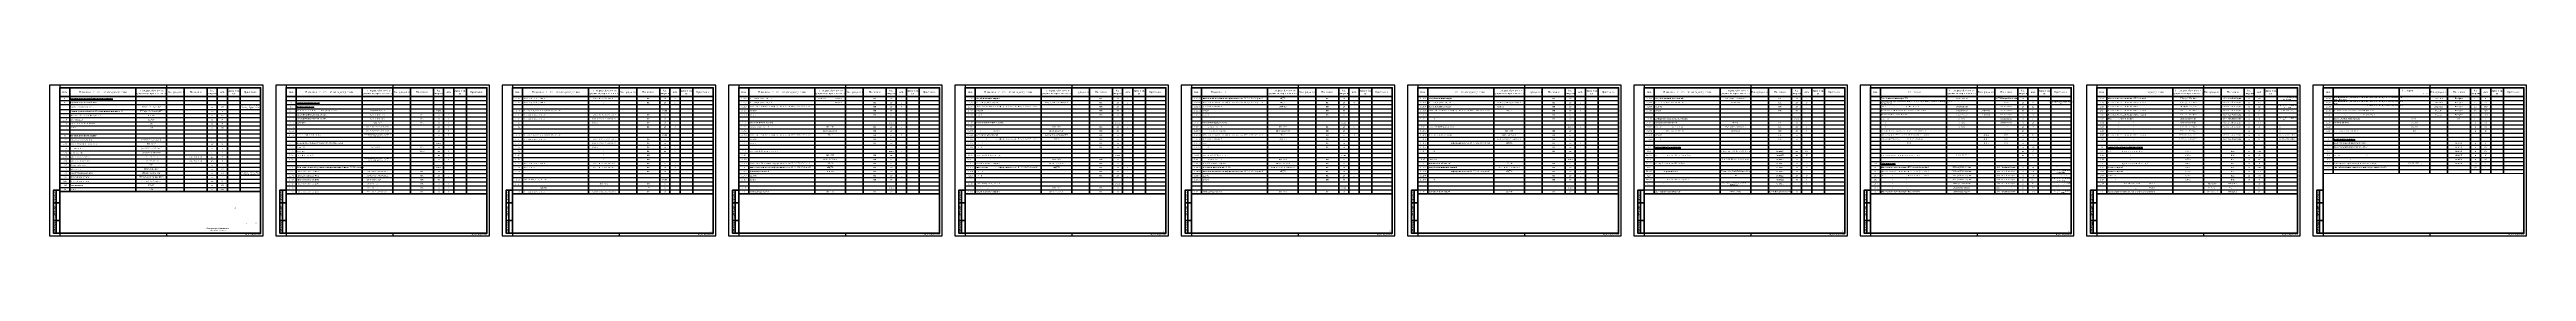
# Model space of a CAD drawing. Extents: x -64349 to 422618, y -64462 to -34762.
import ezdxf
from ezdxf.enums import TextEntityAlignment as Align

# ---------------------------------------------------------------- set-up
doc = ezdxf.new("R2010")
doc.units = 0
for name, color, linetype in [('!!!ЭС-траншея', 1, 'Continuous'), ('PaperFormat', 7, 'Continuous'), ('ShtampPaper', 7, 'Continuous')]:
    doc.layers.add(name, color=color, linetype=linetype)
doc.layers.add('[[ЭМО', color=5, linetype='Continuous', lineweight=40)
doc.styles.add('!!!VStyle', font='CS_Gost2304A.shx', dxfattribs={"height": 250})
doc.styles.add('!!!VTableText_220', font='calibri.ttf', dxfattribs={"width": 0.9, "height": 220})
doc.styles.add('!!!VTableText_320', font='calibri.ttf', dxfattribs={"width": 0.9, "height": 320})
doc.styles.add('shtampText', font='calibri.ttf', dxfattribs={"width": 0.9, "oblique": 15, "height": 2.2})

# ---------------------------------------------------------------- blocks, each defined once
blk = doc.blocks.new('a3_0_297_420_progSheetFormat')
at = {"layer": 'PaperFormat'}
for points in [[(-400, 297), (-400, 292)], [(-190, 297), (-190, 292)], [(-400, 5), (-400, 0)], [(-190, 5), (-190, 0)]]:
    blk.add_lwpolyline(points, dxfattribs=at)
at = {"layer": 'ShtampPaper', "ltscale": 100}
blk.add_lwpolyline([(-420, 0), (0, 0), (0, 297), (-420, 297), (-420, 0)], dxfattribs=at)
at = {"layer": 'ShtampPaper', "lineweight": 50, "ltscale": 100}
blk.add_lwpolyline([(-400, 5), (-5, 5), (-5, 292), (-400, 292), (-400, 5)], dxfattribs=at)
at = {"layer": 'ShtampPaper', "style": 'shtampText', "oblique": 15, "width": 0.9}
blk.add_text('Формат А3 (297х420)', height=2.2, dxfattribs=at).set_placement((-5, 2.5), align=Align.MIDDLE_RIGHT)
blk = doc.blocks.new('invShtamp')
at = {"layer": 'ShtampPaper', "lineweight": 50}
for p, q in [((-12, 60), (0, 60)), ((-7, 85), (-7, 0)), ((-12, 25), (0, 25))]:
    blk.add_line(p, q, dxfattribs=at)
blk.add_lwpolyline([(0, 0), (-12, 0), (-12, 85), (0, 85)], dxfattribs=at)
at = {"layer": 'ShtampPaper', "style": 'shtampText', "oblique": 15, "width": 0.9}
for s, p in [('Взам. инв. №', (-9.75, 72.5)), ('Подпись и дата', (-9.75, 42.5)), ('Инв. № подл.', (-9.75, 12.5))]:
    blk.add_text(s, height=2.2, rotation=90, dxfattribs=at).set_placement(p, align=Align.MIDDLE_CENTER)
blk = doc.blocks.new('*T44')
at = {"layer": '!!!ЭС-траншея', "color": 0, "linetype": 'ByBlock', "lineweight": 50, "transparency": 16777216}
for p, q in [((0, 0), (39497, 0)), ((0, 0), (0, -20451)), ((1994, 0), (1994, -20451)), ((14994, 0), (14994, -20451)), ((20974, 0), (20974, -20451)), ((24484, 0), (24484, -20451)), ((28982, 0), (28982, -20451)), ((30976, 0), (30976, -20451)), ((32970, 0), (32970, -20451)), ((35457, 0), (35457, -20451)), ((39497, 0), (39497, -20451)), ((44497, 0), (83993, 0)), ((44497, 0), (44497, -20933)), ((46490, 0), (46490, -20933)), ((59490, 0), (59490, -20933)), ((65470, 0), (65470, -20933)), ((68981, 0), (68981, -20933)), ((73479, 0), (73479, -20933)), ((75473, 0), (75473, -20933)), ((77466, 0), (77466, -20933)), ((79954, 0), (79954, -20933)), ((83993, 0), (83993, -20933)), ((88993, 0), (128490, 0)), ((88993, 0), (88993, -20933)), ((90987, 0), (90987, -20933)), ((103987, 0), (103987, -20933)), ((109967, 0), (109967, -20933)), ((113478, 0), (113478, -20933)), ((117976, 0), (117976, -20933)), ((119970, 0), (119970, -20933)), ((121963, 0), (121963, -20933)), ((124450, 0), (124450, -20933)), ((128490, 0), (128490, -20933)), ((133490, 0), (172987, 0)), ((133490, 0), (133490, -20933)), ((135484, 0), (135484, -20933)), ((148484, 0), (148484, -20933)), ((154464, 0), (154464, -20933)), ((157974, 0), (157974, -20933)), ((162473, 0), (162473, -20933)), ((164466, 0), (164466, -20933)), ((166460, 0), (166460, -20933)), ((168947, 0), (168947, -20933)), ((172987, 0), (172987, -20933)), ((177987, 0), (217484, 0)), ((177987, 0), (177987, -20933)), ((179980, 0), (179980, -20933)), ((192981, 0), (192981, -20933)), ((198961, 0), (198961, -20933)), ((202471, 0), (202471, -20933)), ((206969, 0), (206969, -20933)), ((208963, 0), (208963, -20933)), ((210956, 0), (210956, -20933)), ((213444, 0), (213444, -20933)), ((217484, 0), (217484, -20933)), ((222484, 0), (261980, 0)), ((222484, 0), (222484, -20933)), ((224477, 0), (224477, -20933)), ((237477, 0), (237477, -20933)), ((243457, 0), (243457, -20933)), ((246968, 0), (246968, -20933)), ((251466, 0), (251466, -20933)), ((253460, 0), (253460, -20933)), ((255453, 0), (255453, -20933)), ((257941, 0), (257941, -20933)), ((261980, 0), (261980, -20933)), ((266980, 0), (306477, 0)), ((266980, 0), (266980, -20933)), ((268974, 0), (268974, -20933)), ((281974, 0), (281974, -20933)), ((287954, 0), (287954, -20933)), ((291465, 0), (291465, -20933)), ((295963, 0), (295963, -20933)), ((297956, 0), (297956, -20933)), ((299950, 0), (299950, -20933)), ((302437, 0), (302437, -20933)), ((306477, 0), (306477, -20933)), ((311477, 0), (350974, 0)), ((311477, 0), (311477, -20933)), ((313471, 0), (313471, -20933)), ((326471, 0), (326471, -20933)), ((332451, 0), (332451, -20933)), ((335961, 0), (335961, -20933)), ((340460, 0), (340460, -20933)), ((342453, 0), (342453, -20933)), ((344447, 0), (344447, -20933)), ((346934, 0), (346934, -20933)), ((350974, 0), (350974, -20933)), ((355974, 0), (395470, 0)), ((355974, 0), (355974, -20933)), ((357967, 0), (357967, -20933)), ((370968, 0), (370968, -20933)), ((376948, 0), (376948, -20933)), ((380458, 0), (380458, -20933)), ((384956, 0), (384956, -20933)), ((386950, 0), (386950, -20933)), ((388943, 0), (388943, -20933)), ((391431, 0), (391431, -20933)), ((395470, 0), (395470, -20933)), ((400470, 0), (439967, 0)), ((400470, 0), (400470, -20933)), ((402464, 0), (402464, -20933)), ((415464, 0), (415464, -20933)), ((421444, 0), (421444, -20933)), ((424955, 0), (424955, -20933)), ((429453, 0), (429453, -20933)), ((431447, 0), (431447, -20933)), ((433440, 0), (433440, -20933)), ((435928, 0), (435928, -20933)), ((439967, 0), (439967, -20933)), ((444967, 0), (484464, 0)), ((444967, 0), (444967, -16933)), ((446961, 0), (446961, -16933)), ((459961, 0), (459961, -16933)), ((465941, 0), (465941, -16933)), ((469451, 0), (469451, -16933)), ((473950, 0), (473950, -16933)), ((475943, 0), (475943, -16933)), ((477937, 0), (477937, -16933)), ((480424, 0), (480424, -16933)), ((484464, 0), (484464, -16933)), ((0, -1733), (39497, -1733)), ((44497, -1733), (83993, -1733)), ((88993, -1733), (128490, -1733)), ((133490, -1733), (172987, -1733)), ((177987, -1733), (217484, -1733)), ((222484, -1733), (261980, -1733)), ((266980, -1733), (306477, -1733)), ((311477, -1733), (350974, -1733)), ((355974, -1733), (395470, -1733)), ((400470, -1733), (439967, -1733)), ((444967, -1733), (484464, -1733)), ((0, -20451), (39497, -20451)), ((44497, -20933), (83993, -20933)), ((88993, -20933), (128490, -20933)), ((133490, -20933), (172987, -20933)), ((177987, -20933), (217484, -20933)), ((222484, -20933), (261980, -20933)), ((266980, -20933), (306477, -20933)), ((311477, -20933), (350974, -20933)), ((355974, -20933), (395470, -20933)), ((400470, -20933), (439967, -20933))]:
    blk.add_line(p, q, dxfattribs=at)
at = {"layer": '!!!ЭС-траншея', "color": 0, "linetype": 'ByBlock', "lineweight": -2, "transparency": 16777216}
for p, q in [((0, -2533), (39497, -2533)), ((0, -3333), (39497, -3333)), ((0, -4292), (39497, -4292)), ((44497, -2533), (83993, -2533)), ((44497, -3333), (83993, -3333)), ((44497, -4133), (83993, -4133)), ((88993, -2533), (128490, -2533)), ((88993, -3333), (128490, -3333)), ((88993, -4133), (128490, -4133)), ((133490, -2533), (172987, -2533)), ((133490, -3333), (172987, -3333)), ((133490, -4133), (172987, -4133)), ((177987, -2533), (217484, -2533)), ((177987, -3333), (217484, -3333)), ((177987, -4133), (217484, -4133)), ((222484, -2533), (261980, -2533)), ((222484, -3333), (261980, -3333)), ((222484, -4133), (261980, -4133)), ((266980, -2533), (306477, -2533)), ((266980, -3333), (306477, -3333)), ((266980, -4133), (306477, -4133)), ((311477, -2533), (350974, -2533)), ((311477, -3333), (350974, -3333)), ((311477, -4133), (350974, -4133)), ((355974, -2533), (395470, -2533)), ((355974, -3333), (395470, -3333)), ((355974, -4133), (395470, -4133)), ((400470, -2533), (439967, -2533)), ((400470, -3333), (439967, -3333)), ((400470, -4133), (439967, -4133)), ((444967, -2533), (484464, -2533)), ((444967, -3333), (484464, -3333)), ((444967, -4133), (484464, -4133)), ((0, -5092), (39497, -5092)), ((0, -5892), (39497, -5892)), ((0, -6692), (39497, -6692)), ((0, -7492), (39497, -7492)), ((0, -8292), (39497, -8292)), ((0, -9092), (39497, -9092)), ((44497, -4933), (83993, -4933)), ((44497, -5733), (83993, -5733)), ((44497, -6533), (83993, -6533)), ((44497, -7333), (83993, -7333)), ((44497, -8133), (83993, -8133)), ((44497, -8933), (83993, -8933)), ((44497, -9733), (83993, -9733)), ((88993, -4933), (128490, -4933)), ((88993, -5733), (128490, -5733)), ((88993, -6533), (128490, -6533)), ((88993, -7333), (128490, -7333)), ((88993, -8133), (128490, -8133)), ((88993, -8933), (128490, -8933)), ((88993, -9733), (128490, -9733)), ((133490, -4933), (172987, -4933)), ((133490, -5733), (172987, -5733)), ((133490, -6533), (172987, -6533)), ((133490, -7333), (172987, -7333)), ((133490, -8133), (172987, -8133)), ((133490, -8933), (172987, -8933)), ((133490, -9733), (172987, -9733)), ((177987, -4933), (217484, -4933)), ((177987, -5733), (217484, -5733)), ((177987, -6533), (217484, -6533)), ((177987, -7333), (217484, -7333)), ((177987, -8133), (217484, -8133)), ((177987, -8933), (217484, -8933)), ((177987, -9733), (217484, -9733)), ((222484, -4933), (261980, -4933)), ((222484, -5733), (261980, -5733)), ((222484, -6533), (261980, -6533)), ((222484, -7333), (261980, -7333)), ((222484, -8133), (261980, -8133)), ((222484, -8933), (261980, -8933)), ((222484, -9733), (261980, -9733)), ((266980, -4933), (306477, -4933)), ((266980, -5733), (306477, -5733)), ((266980, -6533), (306477, -6533)), ((266980, -7333), (306477, -7333)), ((266980, -8133), (306477, -8133)), ((266980, -8933), (306477, -8933)), ((266980, -9733), (306477, -9733)), ((311477, -4933), (350974, -4933)), ((311477, -5733), (350974, -5733)), ((311477, -6533), (350974, -6533)), ((311477, -7333), (350974, -7333)), ((311477, -8133), (350974, -8133)), ((311477, -8933), (350974, -8933)), ((311477, -9733), (350974, -9733)), ((355974, -4933), (395470, -4933)), ((355974, -5733), (395470, -5733)), ((355974, -6533), (395470, -6533)), ((355974, -7333), (395470, -7333)), ((355974, -8133), (395470, -8133)), ((355974, -8933), (395470, -8933)), ((355974, -9733), (395470, -9733)), ((400470, -4933), (439967, -4933)), ((400470, -5733), (439967, -5733)), ((400470, -6533), (439967, -6533)), ((400470, -7333), (439967, -7333)), ((400470, -8133), (439967, -8133)), ((400470, -8933), (439967, -8933)), ((400470, -9733), (439967, -9733)), ((444967, -4933), (484464, -4933)), ((444967, -5733), (484464, -5733)), ((444967, -6533), (484464, -6533)), ((444967, -7333), (484464, -7333)), ((444967, -8133), (484464, -8133)), ((444967, -8933), (484464, -8933)), ((444967, -9733), (484464, -9733)), ((0, -9892), (39497, -9892)), ((0, -10692), (39497, -10692)), ((0, -11492), (39497, -11492)), ((0, -12451), (39497, -12451)), ((0, -13251), (39497, -13251)), ((0, -14051), (39497, -14051)), ((44497, -10533), (83993, -10533)), ((44497, -11333), (83993, -11333)), ((44497, -12133), (83993, -12133)), ((44497, -12933), (83993, -12933)), ((44497, -13733), (83993, -13733)), ((44497, -14533), (83993, -14533)), ((88993, -10533), (128490, -10533)), ((88993, -11333), (128490, -11333)), ((88993, -12133), (128490, -12133)), ((88993, -12933), (128490, -12933)), ((88993, -13733), (128490, -13733)), ((88993, -14533), (128490, -14533)), ((133490, -10533), (172987, -10533)), ((133490, -11333), (172987, -11333)), ((133490, -12133), (172987, -12133)), ((133490, -12933), (172987, -12933)), ((133490, -13733), (172987, -13733)), ((133490, -14533), (172987, -14533)), ((177987, -10533), (217484, -10533)), ((177987, -11333), (217484, -11333)), ((177987, -12133), (217484, -12133)), ((177987, -12933), (217484, -12933)), ((177987, -13733), (217484, -13733)), ((177987, -14533), (217484, -14533)), ((222484, -10533), (261980, -10533)), ((222484, -11333), (261980, -11333)), ((222484, -12133), (261980, -12133)), ((222484, -12933), (261980, -12933)), ((222484, -13733), (261980, -13733)), ((222484, -14533), (261980, -14533)), ((266980, -10533), (306477, -10533)), ((266980, -11333), (306477, -11333)), ((266980, -12133), (306477, -12133)), ((266980, -12933), (306477, -12933)), ((266980, -13733), (306477, -13733)), ((266980, -14533), (306477, -14533)), ((311477, -10533), (350974, -10533)), ((311477, -11333), (350974, -11333)), ((311477, -12133), (350974, -12133)), ((311477, -12933), (350974, -12933)), ((311477, -13733), (350974, -13733)), ((311477, -14533), (350974, -14533)), ((355974, -10533), (395470, -10533)), ((355974, -11333), (395470, -11333)), ((355974, -12133), (395470, -12133)), ((355974, -12933), (395470, -12933)), ((355974, -13733), (395470, -13733)), ((355974, -14533), (395470, -14533)), ((400470, -10533), (439967, -10533)), ((400470, -11333), (439967, -11333)), ((400470, -12133), (439967, -12133)), ((400470, -12933), (439967, -12933)), ((400470, -13733), (439967, -13733)), ((400470, -14533), (439967, -14533)), ((444967, -10533), (484464, -10533)), ((444967, -11333), (484464, -11333)), ((444967, -12133), (484464, -12133)), ((444967, -12933), (484464, -12933)), ((444967, -13733), (484464, -13733)), ((444967, -14533), (484464, -14533)), ((0, -14851), (39497, -14851)), ((0, -15651), (39497, -15651)), ((0, -16451), (39497, -16451)), ((0, -17251), (39497, -17251)), ((0, -18051), (39497, -18051)), ((0, -18851), (39497, -18851)), ((44497, -15333), (83993, -15333)), ((44497, -16133), (83993, -16133)), ((44497, -16933), (83993, -16933)), ((44497, -17733), (83993, -17733)), ((44497, -18533), (83993, -18533)), ((44497, -19333), (83993, -19333)), ((88993, -15333), (128490, -15333)), ((88993, -16133), (128490, -16133)), ((88993, -16933), (128490, -16933)), ((88993, -17733), (128490, -17733)), ((88993, -18533), (128490, -18533)), ((88993, -19333), (128490, -19333)), ((133490, -15333), (172987, -15333)), ((133490, -16133), (172987, -16133)), ((133490, -16933), (172987, -16933)), ((133490, -17733), (172987, -17733)), ((133490, -18533), (172987, -18533)), ((133490, -19333), (172987, -19333)), ((177987, -15333), (217484, -15333)), ((177987, -16133), (217484, -16133)), ((177987, -16933), (217484, -16933)), ((177987, -17733), (217484, -17733)), ((177987, -18533), (217484, -18533)), ((177987, -19333), (217484, -19333)), ((222484, -15333), (261980, -15333)), ((222484, -16133), (261980, -16133)), ((222484, -16933), (261980, -16933)), ((222484, -17733), (261980, -17733)), ((222484, -18533), (261980, -18533)), ((222484, -19333), (261980, -19333)), ((266980, -15333), (306477, -15333)), ((266980, -16133), (306477, -16133)), ((266980, -16933), (306477, -16933)), ((266980, -17733), (306477, -17733)), ((266980, -18533), (306477, -18533)), ((266980, -19333), (306477, -19333)), ((311477, -15333), (350974, -15333)), ((311477, -16133), (350974, -16133)), ((311477, -16933), (350974, -16933)), ((311477, -17733), (350974, -17733)), ((311477, -18533), (350974, -18533)), ((311477, -19333), (350974, -19333)), ((355974, -15333), (395470, -15333)), ((355974, -16133), (395470, -16133)), ((355974, -16933), (395470, -16933)), ((355974, -17733), (395470, -17733)), ((355974, -18533), (395470, -18533)), ((355974, -19333), (395470, -19333)), ((400470, -15333), (439967, -15333)), ((400470, -16133), (439967, -16133)), ((400470, -16933), (439967, -16933)), ((400470, -17733), (439967, -17733)), ((400470, -18533), (439967, -18533)), ((400470, -19333), (439967, -19333)), ((444967, -15333), (484464, -15333)), ((444967, -16133), (484464, -16133)), ((0, -19651), (39497, -19651)), ((44497, -20133), (83993, -20133)), ((88993, -20133), (128490, -20133)), ((133490, -20133), (172987, -20133)), ((177987, -20133), (217484, -20133)), ((222484, -20133), (261980, -20133)), ((266980, -20133), (306477, -20133)), ((311477, -20133), (350974, -20133)), ((355974, -20133), (395470, -20133)), ((400470, -20133), (439967, -20133))]:
    blk.add_line(p, q, dxfattribs=at)
at = {"layer": '!!!ЭС-траншея', "color": 0, "linetype": 'ByBlock', "lineweight": 15, "transparency": 16777216}
blk.add_line((444967, -16933), (484464, -16933), dxfattribs=at)
at = {"layer": '!!!ЭС-траншея', "color": 0, "transparency": 16777216}
for s, insert, char_height, width, attachment_point, style in [('{\\fTimes New Roman|b0|i0|c204;Поз.', (997, -866), 320, 1989.56, 5, '!!!VTableText_320'), ('{\\fTimes New Roman|b0|i0|c204; 1.1.1', (997, -3812), 220, 1989.56, 5, '!!!VTableText_220'), ('{\\fTimes New Roman|b0|i0|c204; 1.1.2', (997, -4692), 220, 1989.56, 5, '!!!VTableText_220'), ('{\\fTimes New Roman|b1|i0|c204; 1.1', (997, -2933), 220, 1989.56, 5, '!!!VTableText_220'), ('{\\fTimes New Roman|b1|i0|c204; 1.', (997, -2133), 220, 1989.56, 5, '!!!VTableText_220'), ('{\\fTimes New Roman|b1|i0|c204;\\LНаружные сети электроснабжения и электроосвещения', (1996, -2133), 220, 12996.22, 4, '!!!VTableText_220'), ('{\\fTimes New Roman|b1|i0|c204;Наружные сети электроснабжения', (1996, -2933), 220, 12996.22, 4, '!!!VTableText_220'), ('{\\fTimes New Roman|b0|i0|c204;Концевые муфты для кабелей «нг-LS» с пластмассовой изоляцией до 1кВ', (1996, -4692), 220, 12996.22, 4, '!!!VTableText_220'), ('{\\fTimes New Roman|b0|i0|c204;Cиловой бронированный кабель', (1996, -3812), 220, 12996.22, 4, '!!!VTableText_220'), ('{\\fTimes New Roman|b0|i0|c204;Наименование и техническая характеристика', (8494, -866), 320, 12996.22, 5, '!!!VTableText_320'), ('{\\fTimes New Roman|b0|i0|c204;Тип, марка, обозначение документа, опросного листа', (17984, -866), 320, 5975.94, 5, '!!!VTableText_320'), ('{\\fTimes New Roman|b0|i0|c204;4ПКТп(б)-1-70/120 нг-LS (КВТ)', (17984, -4692), 220, 5975.94, 5, '!!!VTableText_220'), ('{\\fTimes New Roman|b0|i0|c204;АВБШвнг(А)-LS 4х120мм²', (17984, -3812), 220, 5975.94, 5, '!!!VTableText_220'), ('{\\fTimes New Roman|b0|i0|c204;', (17984, -2133), 220, 5975.94, 5, '!!!VTableText_220'), ('{\\fTimes New Roman|b0|i0|c204;', (17984, -2933), 220, 5975.94, 5, '!!!VTableText_220'), ('{\\fTimes New Roman|b0|i0|c204;Код продукции', (22729, -866), 320, 3506.5, 5, '!!!VTableText_320'), ('{\\fTimes New Roman|b0|i0|c204;', (22729, -2133), 220, 3506.5, 5, '!!!VTableText_220'), ('{\\fTimes New Roman|b0|i0|c204;', (22729, -2933), 220, 3506.5, 5, '!!!VTableText_220'), ('{\\fTimes New Roman|b0|i0|c204;', (22729, -3812), 220, 3506.5, 5, '!!!VTableText_220'), ('{\\fTimes New Roman|b0|i0|c204;', (22729, -4692), 220, 3506.5, 5, '!!!VTableText_220'), ('{\\fTimes New Roman|b0|i0|c204;Поставщик', (26733, -866), 320, 4494.28, 5, '!!!VTableText_320'), ('{\\fTimes New Roman|b0|i0|c204;', (26733, -2133), 220, 4494.28, 5, '!!!VTableText_220'), ('{\\fTimes New Roman|b0|i0|c204;', (26733, -2933), 220, 4494.28, 5, '!!!VTableText_220'), ('{\\fTimes New Roman|b0|i0|c204;', (26733, -3812), 220, 4494.28, 5, '!!!VTableText_220'), ('{\\fTimes New Roman|b0|i0|c204;', (26733, -4692), 220, 4494.28, 5, '!!!VTableText_220'), ('{\\fTimes New Roman|b0|i0|c204;Ед. измерения', (29979, -866), 320, 1989.56, 5, '!!!VTableText_320'), ('{\\fTimes New Roman|b0|i0|c204;шт', (29979, -4692), 220, 1989.56, 5, '!!!VTableText_220'), ('{\\fTimes New Roman|b0|i0|c204;м', (29979, -3812), 220, 1989.56, 5, '!!!VTableText_220'), ('{\\fTimes New Roman|b0|i0|c204;', (29979, -2133), 220, 1989.56, 5, '!!!VTableText_220'), ('{\\fTimes New Roman|b0|i0|c204;', (29979, -2933), 220, 1989.56, 5, '!!!VTableText_220'), ('{\\fTimes New Roman|b0|i0|c204;Кол.', (31973, -866), 320, 1989.56, 5, '!!!VTableText_320'), ('{\\fTimes New Roman|b0|i0|c204;620', (31973, -3812), 220, 1989.56, 5, '!!!VTableText_220'), ('{\\fTimes New Roman|b0|i0|c204;20', (31973, -4692), 220, 1989.56, 5, '!!!VTableText_220'), ('{\\fTimes New Roman|b0|i0|c204;', (31973, -2133), 220, 1989.56, 5, '!!!VTableText_220'), ('{\\fTimes New Roman|b0|i0|c204;', (31973, -2933), 220, 1989.56, 5, '!!!VTableText_220'), ('{\\fTimes New Roman|b0|i0|c204;Масса 1 ед., кг', (34213, -866), 320, 2483.44, 5, '!!!VTableText_320'), ('{\\fCalibri|b0|i0|c0;', (34213, -2133), 220, 2483.44, 5, '!!!VTableText_220'), ('{\\fCalibri|b0|i0|c0;', (34213, -2933), 220, 2483.44, 5, '!!!VTableText_220'), ('{\\fCalibri|b0|i0|c0;', (34213, -3812), 220, 2483.44, 5, '!!!VTableText_220'), ('{\\fCalibri|b0|i0|c0;', (34213, -4692), 220, 2483.44, 5, '!!!VTableText_220'), ('{\\fTimes New Roman|b0|i0|c204;в метал.лотке L=100м; в траншее L=320м; на подкл L=200м', (37477, -3812), 220, 4035.67, 5, '!!!VTableText_220'), ('{\\fTimes New Roman|b0|i0|c204;Примечание', (37477, -866), 320, 4035.67, 5, '!!!VTableText_320'), ('{\\fTimes New Roman|b0|i0|c204;', (37477, -2133), 220, 4035.67, 5, '!!!VTableText_220'), ('{\\fTimes New Roman|b0|i0|c204;', (37477, -2933), 220, 4035.67, 5, '!!!VTableText_220'), ('{\\fTimes New Roman|b0|i0|c204;', (37477, -4692), 220, 4035.67, 5, '!!!VTableText_220'), ('{\\fTimes New Roman|b0|i0|c204;Поз.', (45493, -866), 320, 1989.56, 5, '!!!VTableText_320'), ('{\\fTimes New Roman|b0|i0|c204; 2.1.1', (45493, -4533), 220, 1989.56, 5, '!!!VTableText_220'), ('{\\fTimes New Roman|b1|i0|c204; 2.1', (45493, -3733), 220, 1989.56, 5, '!!!VTableText_220'), ('{\\fTimes New Roman|b1|i0|c204;2.', (45493, -2933), 220, 1989.56, 5, '!!!VTableText_220'), ('{\\fTimes New Roman|b0|i0|c204;', (45493, -2133), 220, 1989.56, 5, '!!!VTableText_220'), ('{\\fTimes New Roman|b0|i0|c204;', (46492, -2133), 220, 12996.22, 4, '!!!VTableText_220'), ('{\\fTimes New Roman|b1|i0|c204;\\LСиловое электрооборудование', (46492, -2933), 220, 12996.22, 4, '!!!VTableText_220'), ('{\\fTimes New Roman|b1|i0|c204;\\LЩитовое оборудование', (46492, -3733), 220, 12996.22, 4, '!!!VTableText_220'), ('{\\fTimes New Roman|b0|i0|c204;Вводно-распределительное устройство (ВРУ1), в составе:', (46492, -4533), 220, 12996.22, 4, '!!!VTableText_220'), ('{\\fTimes New Roman|b0|i0|c204;Наименование и техническая характеристика', (52990, -866), 320, 12996.22, 5, '!!!VTableText_320'), ('{\\fTimes New Roman|b0|i0|c204;Тип, марка, обозначение документа, опросного листа', (62480, -866), 320, 5975.94, 5, '!!!VTableText_320'), ('{\\fTimes New Roman|b0|i0|c204;ВРУ-(315+250)-02-11', (62480, -4533), 220, 5975.94, 5, '!!!VTableText_220'), ('{\\fTimes New Roman|b0|i0|c204;', (62480, -2133), 220, 5975.94, 5, '!!!VTableText_220'), ('{\\fCalibri|b0|i0|c0;', (62480, -2933), 220, 5975.94, 5, '!!!VTableText_220'), ('{\\fCalibri|b0|i0|c0;', (62480, -3733), 220, 5975.94, 5, '!!!VTableText_220'), ('{\\fTimes New Roman|b0|i0|c204;Код продукции', (67226, -866), 320, 3506.5, 5, '!!!VTableText_320'), ('{\\fTimes New Roman|b0|i0|c204;', (67226, -2133), 220, 3506.5, 5, '!!!VTableText_220'), ('{\\fCalibri|b0|i0|c0;', (67226, -2933), 220, 3506.5, 5, '!!!VTableText_220'), ('{\\fCalibri|b0|i0|c0;', (67226, -3733), 220, 3506.5, 5, '!!!VTableText_220'), ('{\\fTimes New Roman|b0|i0|c204;', (67226, -4533), 220, 3506.5, 5, '!!!VTableText_220'), ('{\\fTimes New Roman|b0|i0|c204;Поставщик', (71230, -866), 320, 4494.28, 5, '!!!VTableText_320'), ('{\\fTimes New Roman|b0|i0|c204;', (71230, -2133), 220, 4494.28, 5, '!!!VTableText_220'), ('{\\fCalibri|b0|i0|c0;', (71230, -2933), 220, 4494.28, 5, '!!!VTableText_220'), ('{\\fCalibri|b0|i0|c0;', (71230, -3733), 220, 4494.28, 5, '!!!VTableText_220'), ('{\\fTimes New Roman|b0|i0|c204;', (71230, -4533), 220, 4494.28, 5, '!!!VTableText_220'), ('{\\fTimes New Roman|b0|i0|c204;Ед. измерения', (74476, -866), 320, 1989.56, 5, '!!!VTableText_320'), ('{\\fTimes New Roman|b0|i0|c204;компл', (74476, -4533), 220, 1989.56, 5, '!!!VTableText_220'), ('{\\fTimes New Roman|b0|i0|c204;', (74476, -2133), 220, 1989.56, 5, '!!!VTableText_220'), ('{\\fCalibri|b0|i0|c0;', (74476, -2933), 220, 1989.56, 5, '!!!VTableText_220'), ('{\\fCalibri|b0|i0|c0;', (74476, -3733), 220, 1989.56, 5, '!!!VTableText_220'), ('{\\fTimes New Roman|b0|i0|c204;Кол.', (76470, -866), 320, 1989.56, 5, '!!!VTableText_320'), ('{\\fTimes New Roman|b0|i0|c204;1', (76470, -4533), 220, 1989.56, 5, '!!!VTableText_220'), ('{\\fTimes New Roman|b0|i0|c204;', (76470, -2133), 220, 1989.56, 5, '!!!VTableText_220'), ('{\\fCalibri|b0|i0|c0; ', (76470, -2933), 220, 1989.56, 5, '!!!VTableText_220'), ('{\\fCalibri|b0|i0|c0;', (76470, -3733), 220, 1989.56, 5, '!!!VTableText_220'), ('{\\fTimes New Roman|b0|i0|c204;Масса 1 ед., кг', (78710, -866), 320, 2483.44, 5, '!!!VTableText_320'), ('{\\fCalibri|b0|i0|c0;', (78710, -2133), 220, 2483.44, 5, '!!!VTableText_220'), ('{\\fCalibri|b0|i0|c0;', (78710, -2933), 220, 2483.44, 5, '!!!VTableText_220'), ('{\\fCalibri|b0|i0|c0;', (78710, -3733), 220, 2483.44, 5, '!!!VTableText_220'), ('{\\fCalibri|b0|i0|c0;', (78710, -4533), 220, 2483.44, 5, '!!!VTableText_220'), ('{\\fTimes New Roman|b0|i0|c204;Примечание', (81974, -866), 320, 4035.67, 5, '!!!VTableText_320'), ('{\\fTimes New Roman|b0|i0|c204;', (81974, -2133), 220, 4035.67, 5, '!!!VTableText_220'), ('{\\fTimes New Roman|b0|i0|c204;', (81974, -2933), 220, 4035.67, 5, '!!!VTableText_220'), ('{\\fTimes New Roman|b0|i0|c204;', (81974, -3733), 220, 4035.67, 5, '!!!VTableText_220'), ('{\\fTimes New Roman|b0|i0|c204;', (81974, -4533), 220, 4035.67, 5, '!!!VTableText_220'), ('{\\fTimes New Roman|b0|i0|c204;Поз.', (89990, -866), 320, 1989.56, 5, '!!!VTableText_320'), ('{\\fTimes New Roman|b0|i0|c204; 2.1.3.7', (89990, -2133), 220, 1989.56, 5, '!!!VTableText_220'), ('{\\fTimes New Roman|b0|i0|c204; 2.1.3.8', (89990, -2933), 220, 1989.56, 5, '!!!VTableText_220'), ('{\\fTimes New Roman|b0|i0|c204; 2.1.4', (89990, -4533), 220, 1989.56, 5, '!!!VTableText_220'), ('{\\fTimes New Roman|b0|i0|c204;', (89990, -3733), 220, 1989.56, 5, '!!!VTableText_220'), ('{\\fTimes New Roman|b0|i0|c204;', (90989, -3733), 220, 12996.22, 4, '!!!VTableText_220'), ('{\\fTimes New Roman|b0|i0|c204;Главный распределительный щит (ГРЩ1), в составе:', (90989, -4533), 220, 12996.22, 4, '!!!VTableText_220'), ('{\\fTimes New Roman|b0|i0|c204; - автоматический выключатель ', (90989, -2133), 220, 12996.22, 4, '!!!VTableText_220'), ('{\\fTimes New Roman|b0|i0|c204; - автоматический выключатель ', (90989, -2933), 220, 12996.22, 4, '!!!VTableText_220'), ('{\\fTimes New Roman|b0|i0|c204;Наименование и техническая характеристика', (97487, -866), 320, 12996.22, 5, '!!!VTableText_320'), ('{\\fTimes New Roman|b0|i0|c204;Тип, марка, обозначение документа, опросного листа', (106977, -866), 320, 5975.94, 5, '!!!VTableText_320'), ('{\\fTimes New Roman|b0|i0|c204;ВА47-100 1P C 20А 10кА IEK', (106977, -2133), 220, 5975.94, 5, '!!!VTableText_220'), ('{\\fTimes New Roman|b0|i0|c204;ВА47-100 1P C 25А 10кА IEK', (106977, -2933), 220, 5975.94, 5, '!!!VTableText_220'), ('{\\fTimes New Roman|b0|i0|c204;', (106977, -3733), 220, 5975.94, 5, '!!!VTableText_220'), ('{\\fTimes New Roman|b0|i0|c204;', (106977, -4533), 220, 5975.94, 5, '!!!VTableText_220'), ('{\\fTimes New Roman|b0|i0|c204;Код продукции', (111722, -866), 320, 3506.5, 5, '!!!VTableText_320'), ('{\\fTimes New Roman|b0|i0|c204;', (111722, -2133), 220, 3506.5, 5, '!!!VTableText_220'), ('{\\fTimes New Roman|b0|i0|c204;', (111722, -2933), 220, 3506.5, 5, '!!!VTableText_220'), ('{\\fTimes New Roman|b0|i0|c204;', (111722, -3733), 220, 3506.5, 5, '!!!VTableText_220'), ('{\\fTimes New Roman|b0|i0|c204;', (111722, -4533), 220, 3506.5, 5, '!!!VTableText_220'), ('{\\fTimes New Roman|b0|i0|c204;Поставщик', (115727, -866), 320, 4494.28, 5, '!!!VTableText_320'), ('{\\fTimes New Roman|b0|i0|c204;IEK', (115727, -2133), 220, 4494.28, 5, '!!!VTableText_220'), ('{\\fTimes New Roman|b0|i0|c204;IEK', (115727, -2933), 220, 4494.28, 5, '!!!VTableText_220'), ('{\\fTimes New Roman|b0|i0|c204;', (115727, -3733), 220, 4494.28, 5, '!!!VTableText_220'), ('{\\fTimes New Roman|b0|i0|c204;', (115727, -4533), 220, 4494.28, 5, '!!!VTableText_220'), ('{\\fTimes New Roman|b0|i0|c204;Ед. измерения', (118973, -866), 320, 1989.56, 5, '!!!VTableText_320'), ('{\\fTimes New Roman|b0|i0|c204;компл', (118973, -4533), 220, 1989.56, 5, '!!!VTableText_220'), ('{\\fTimes New Roman|b0|i0|c204;шт', (118973, -2133), 220, 1989.56, 5, '!!!VTableText_220'), ('{\\fTimes New Roman|b0|i0|c204;шт', (118973, -2933), 220, 1989.56, 5, '!!!VTableText_220'), ('{\\fTimes New Roman|b0|i0|c204;', (118973, -3733), 220, 1989.56, 5, '!!!VTableText_220'), ('{\\fTimes New Roman|b0|i0|c204;Кол.', (120966, -866), 320, 1989.56, 5, '!!!VTableText_320'), ('{\\fTimes New Roman|b0|i0|c204;2', (120966, -2133), 220, 1989.56, 5, '!!!VTableText_220'), ('{\\fTimes New Roman|b0|i0|c204;1', (120966, -2933), 220, 1989.56, 5, '!!!VTableText_220'), ('{\\fTimes New Roman|b0|i0|c204;1', (120966, -4533), 220, 1989.56, 5, '!!!VTableText_220'), ('{\\fTimes New Roman|b0|i0|c204;', (120966, -3733), 220, 1989.56, 5, '!!!VTableText_220'), ('{\\fTimes New Roman|b0|i0|c204;Масса 1 ед., кг', (123207, -866), 320, 2483.44, 5, '!!!VTableText_320'), ('{\\fCalibri|b0|i0|c0;', (123207, -2133), 220, 2483.44, 5, '!!!VTableText_220'), ('{\\fCalibri|b0|i0|c0;', (123207, -2933), 220, 2483.44, 5, '!!!VTableText_220'), ('{\\fCalibri|b0|i0|c0;', (123207, -3733), 220, 2483.44, 5, '!!!VTableText_220'), ('{\\fCalibri|b0|i0|c0;', (123207, -4533), 220, 2483.44, 5, '!!!VTableText_220'), ('{\\fTimes New Roman|b0|i0|c204;Примечание', (126470, -866), 320, 4035.67, 5, '!!!VTableText_320'), ('{\\fTimes New Roman|b0|i0|c204;', (126470, -2133), 220, 4035.67, 5, '!!!VTableText_220'), ('{\\fTimes New Roman|b0|i0|c204;', (126470, -2933), 220, 4035.67, 5, '!!!VTableText_220'), ('{\\fTimes New Roman|b0|i0|c204;', (126470, -3733), 220, 4035.67, 5, '!!!VTableText_220'), ('{\\fTimes New Roman|b0|i0|c204;', (126470, -4533), 220, 4035.67, 5, '!!!VTableText_220'), ('{\\fTimes New Roman|b0|i0|c204;Поз.', (134487, -866), 320, 1989.56, 5, '!!!VTableText_320'), ('{\\fTimes New Roman|b0|i0|c204; 2.1.6.4', (134487, -2133), 220, 1989.56, 5, '!!!VTableText_220'), ('{\\fTimes New Roman|b0|i0|c204; 2.1.6.5', (134487, -2933), 220, 1989.56, 5, '!!!VTableText_220'), ('{\\fTimes New Roman|b0|i0|c204; 2.1.6.6', (134487, -3733), 220, 1989.56, 5, '!!!VTableText_220'), ('{\\fTimes New Roman|b0|i0|c204; 2.1.6.7', (134487, -4533), 220, 1989.56, 5, '!!!VTableText_220'), ('{\\fTimes New Roman|b0|i0|c204; - выключатель автоматический', (135486, -2133), 220, 12996.22, 4, '!!!VTableText_220'), ('{\\fTimes New Roman|b0|i0|c204; - выключатель автоматический', (135486, -2933), 220, 12996.22, 4, '!!!VTableText_220'), ('{\\fTimes New Roman|b0|i0|c204; - автоматические выключатели дифференциального тока, 1P+N, С16А, 30мА, тип AC', (135486, -3733), 220, 12996.22, 4, '!!!VTableText_220'), ('{\\fTimes New Roman|b0|i0|c204; - шина РЕ', (135486, -4533), 220, 12996.22, 4, '!!!VTableText_220'), ('{\\fTimes New Roman|b0|i0|c204;Наименование и техническая характеристика', (141984, -866), 320, 12996.22, 5, '!!!VTableText_320'), ('{\\fTimes New Roman|b0|i0|c204;Тип, марка, обозначение документа, опросного листа', (151474, -866), 320, 5975.94, 5, '!!!VTableText_320'), ('{\\fTimes New Roman|b0|i0|c204;ВА88-32 3Р 100А 25кА MASTER', (151474, -2133), 220, 5975.94, 5, '!!!VTableText_220'), ('{\\fTimes New Roman|b0|i0|c204;ВА88-32 3Р 16А 25кА MASTER', (151474, -2933), 220, 5975.94, 5, '!!!VTableText_220'), ('{\\fTimes New Roman|b0|i0|c204;АВДТ32', (151474, -3733), 220, 5975.94, 5, '!!!VTableText_220'), ('{\\fTimes New Roman|b0|i0|c204;', (151474, -4533), 220, 5975.94, 5, '!!!VTableText_220'), ('{\\fTimes New Roman|b0|i0|c204;Код продукции', (156219, -866), 320, 3506.5, 5, '!!!VTableText_320'), ('{\\fTimes New Roman|b0|i0|c204;', (156219, -2133), 220, 3506.5, 5, '!!!VTableText_220'), ('{\\fTimes New Roman|b0|i0|c204;', (156219, -2933), 220, 3506.5, 5, '!!!VTableText_220'), ('{\\fTimes New Roman|b0|i0|c204;', (156219, -3733), 220, 3506.5, 5, '!!!VTableText_220'), ('{\\fTimes New Roman|b0|i0|c204;', (156219, -4533), 220, 3506.5, 5, '!!!VTableText_220'), ('{\\fTimes New Roman|b0|i0|c204;Поставщик', (160224, -866), 320, 4494.28, 5, '!!!VTableText_320'), ('{\\fTimes New Roman|b0|i0|c204;IEK', (160224, -2133), 220, 4494.28, 5, '!!!VTableText_220'), ('{\\fTimes New Roman|b0|i0|c204;IEK', (160224, -2933), 220, 4494.28, 5, '!!!VTableText_220'), ('{\\fTimes New Roman|b0|i0|c204;IEK', (160224, -3733), 220, 4494.28, 5, '!!!VTableText_220'), ('{\\fTimes New Roman|b0|i0|c204;IEK', (160224, -4533), 220, 4494.28, 5, '!!!VTableText_220'), ('{\\fTimes New Roman|b0|i0|c204;Ед. измерения', (163469, -866), 320, 1989.56, 5, '!!!VTableText_320'), ('{\\fTimes New Roman|b0|i0|c204;шт', (163469, -2133), 220, 1989.56, 5, '!!!VTableText_220'), ('{\\fTimes New Roman|b0|i0|c204;шт', (163469, -2933), 220, 1989.56, 5, '!!!VTableText_220'), ('{\\fTimes New Roman|b0|i0|c204;шт', (163469, -3733), 220, 1989.56, 5, '!!!VTableText_220'), ('{\\fTimes New Roman|b0|i0|c204;шт', (163469, -4533), 220, 1989.56, 5, '!!!VTableText_220'), ('{\\fTimes New Roman|b0|i0|c204;Кол.', (165463, -866), 320, 1989.56, 5, '!!!VTableText_320'), ('{\\fTimes New Roman|b0|i0|c204;4', (165463, -3733), 220, 1989.56, 5, '!!!VTableText_220'), ('{\\fTimes New Roman|b0|i0|c204;1', (165463, -2133), 220, 1989.56, 5, '!!!VTableText_220'), ('{\\fTimes New Roman|b0|i0|c204;1', (165463, -2933), 220, 1989.56, 5, '!!!VTableText_220'), ('{\\fTimes New Roman|b0|i0|c204;1', (165463, -4533), 220, 1989.56, 5, '!!!VTableText_220'), ('{\\fTimes New Roman|b0|i0|c204;Масса 1 ед., кг', (167704, -866), 320, 2483.44, 5, '!!!VTableText_320'), ('{\\fCalibri|b0|i0|c0;', (167704, -2133), 220, 2483.44, 5, '!!!VTableText_220'), ('{\\fCalibri|b0|i0|c0;', (167704, -2933), 220, 2483.44, 5, '!!!VTableText_220'), ('{\\fCalibri|b0|i0|c0;', (167704, -3733), 220, 2483.44, 5, '!!!VTableText_220'), ('{\\fCalibri|b0|i0|c0;', (167704, -4533), 220, 2483.44, 5, '!!!VTableText_220'), ('{\\fTimes New Roman|b0|i0|c204;Примечание', (170967, -866), 320, 4035.67, 5, '!!!VTableText_320'), ('{\\fTimes New Roman|b0|i0|c204;', (170967, -2133), 220, 4035.67, 5, '!!!VTableText_220'), ('{\\fTimes New Roman|b0|i0|c204;', (170967, -2933), 220, 4035.67, 5, '!!!VTableText_220'), ('{\\fTimes New Roman|b0|i0|c204;', (170967, -3733), 220, 4035.67, 5, '!!!VTableText_220'), ('{\\fTimes New Roman|b0|i0|c204;', (170967, -4533), 220, 4035.67, 5, '!!!VTableText_220'), ('{\\fTimes New Roman|b0|i0|c204;Поз.', (178984, -866), 320, 1989.56, 5, '!!!VTableText_320'), ('{\\fTimes New Roman|b0|i0|c204; 2.1.9.2', (178984, -2133), 220, 1989.56, 5, '!!!VTableText_220'), ('{\\fTimes New Roman|b0|i0|c204; 2.1.9.3', (178984, -2933), 220, 1989.56, 5, '!!!VTableText_220'), ('{\\fTimes New Roman|b0|i0|c204; 2.1.9.4', (178984, -3733), 220, 1989.56, 5, '!!!VTableText_220'), ('{\\fTimes New Roman|b0|i0|c204; 2.1.9.5', (178984, -4533), 220, 1989.56, 5, '!!!VTableText_220'), ('{\\fTimes New Roman|b0|i0|c204; - вводной выключатель нагрузки', (179982, -2133), 220, 12996.22, 4, '!!!VTableText_220'), ('{\\fTimes New Roman|b0|i0|c204; - выключатель автоматический', (179982, -2933), 220, 12996.22, 4, '!!!VTableText_220'), ('{\\fTimes New Roman|b0|i0|c204; - автоматические выключатели дифференциального тока, 1P+N, С16А, 30мА, тип AC', (179982, -3733), 220, 12996.22, 4, '!!!VTableText_220'), ('{\\fTimes New Roman|b0|i0|c204; - шина РЕ', (179982, -4533), 220, 12996.22, 4, '!!!VTableText_220'), ('{\\fTimes New Roman|b0|i0|c204;Наименование и техническая характеристика', (186481, -866), 320, 12996.22, 5, '!!!VTableText_320'), ('{\\fTimes New Roman|b0|i0|c204;Тип, марка, обозначение документа, опросного листа', (195971, -866), 320, 5975.94, 5, '!!!VTableText_320'), ('{\\fTimes New Roman|b0|i0|c204;ВА88-32 3Р 40А 25кА MASTER', (195971, -2933), 220, 5975.94, 5, '!!!VTableText_220'), ('{\\fTimes New Roman|b0|i0|c204;ВН-99 125/100А 3P', (195971, -2133), 220, 5975.94, 5, '!!!VTableText_220'), ('{\\fTimes New Roman|b0|i0|c204;АВДТ32', (195971, -3733), 220, 5975.94, 5, '!!!VTableText_220'), ('{\\fTimes New Roman|b0|i0|c204;', (195971, -4533), 220, 5975.94, 5, '!!!VTableText_220'), ('{\\fTimes New Roman|b0|i0|c204;Код продукции', (200716, -866), 320, 3506.5, 5, '!!!VTableText_320'), ('{\\fTimes New Roman|b0|i0|c204;', (200716, -2133), 220, 3506.5, 5, '!!!VTableText_220'), ('{\\fTimes New Roman|b0|i0|c204;', (200716, -2933), 220, 3506.5, 5, '!!!VTableText_220'), ('{\\fTimes New Roman|b0|i0|c204;', (200716, -3733), 220, 3506.5, 5, '!!!VTableText_220'), ('{\\fTimes New Roman|b0|i0|c204;', (200716, -4533), 220, 3506.5, 5, '!!!VTableText_220'), ('{\\fTimes New Roman|b0|i0|c204;Поставщик', (204720, -866), 320, 4494.28, 5, '!!!VTableText_320'), ('{\\fTimes New Roman|b0|i0|c204;IEK', (204720, -2133), 220, 4494.28, 5, '!!!VTableText_220'), ('{\\fTimes New Roman|b0|i0|c204;IEK', (204720, -2933), 220, 4494.28, 5, '!!!VTableText_220'), ('{\\fTimes New Roman|b0|i0|c204;IEK', (204720, -3733), 220, 4494.28, 5, '!!!VTableText_220'), ('{\\fTimes New Roman|b0|i0|c204;IEK', (204720, -4533), 220, 4494.28, 5, '!!!VTableText_220'), ('{\\fTimes New Roman|b0|i0|c204;Ед. измерения', (207966, -866), 320, 1989.56, 5, '!!!VTableText_320'), ('{\\fTimes New Roman|b0|i0|c204;шт', (207966, -2133), 220, 1989.56, 5, '!!!VTableText_220'), ('{\\fTimes New Roman|b0|i0|c204;шт', (207966, -2933), 220, 1989.56, 5, '!!!VTableText_220'), ('{\\fTimes New Roman|b0|i0|c204;шт', (207966, -3733), 220, 1989.56, 5, '!!!VTableText_220'), ('{\\fTimes New Roman|b0|i0|c204;шт', (207966, -4533), 220, 1989.56, 5, '!!!VTableText_220'), ('{\\fTimes New Roman|b0|i0|c204;Кол.', (209960, -866), 320, 1989.56, 5, '!!!VTableText_320'), ('{\\fTimes New Roman|b0|i0|c204;1', (209960, -2133), 220, 1989.56, 5, '!!!VTableText_220'), ('{\\fTimes New Roman|b0|i0|c204;1', (209960, -2933), 220, 1989.56, 5, '!!!VTableText_220'), ('{\\fTimes New Roman|b0|i0|c204;1', (209960, -3733), 220, 1989.56, 5, '!!!VTableText_220'), ('{\\fTimes New Roman|b0|i0|c204;1', (209960, -4533), 220, 1989.56, 5, '!!!VTableText_220'), ('{\\fTimes New Roman|b0|i0|c204;Масса 1 ед., кг', (212200, -866), 320, 2483.44, 5, '!!!VTableText_320'), ('{\\fCalibri|b0|i0|c0;', (212200, -2133), 220, 2483.44, 5, '!!!VTableText_220'), ('{\\fCalibri|b0|i0|c0;', (212200, -2933), 220, 2483.44, 5, '!!!VTableText_220'), ('{\\fCalibri|b0|i0|c0;', (212200, -3733), 220, 2483.44, 5, '!!!VTableText_220'), ('{\\fCalibri|b0|i0|c0;', (212200, -4533), 220, 2483.44, 5, '!!!VTableText_220'), ('{\\fTimes New Roman|b0|i0|c204;Примечание', (215464, -866), 320, 4035.67, 5, '!!!VTableText_320'), ('{\\fTimes New Roman|b0|i0|c204;', (215464, -2133), 220, 4035.67, 5, '!!!VTableText_220'), ('{\\fTimes New Roman|b0|i0|c204;', (215464, -2933), 220, 4035.67, 5, '!!!VTableText_220'), ('{\\fTimes New Roman|b0|i0|c204;', (215464, -3733), 220, 4035.67, 5, '!!!VTableText_220'), ('{\\fTimes New Roman|b0|i0|c204;', (215464, -4533), 220, 4035.67, 5, '!!!VTableText_220'), ('{\\fTimes New Roman|b0|i0|c204; 2.1.12.3', (223480, -2133), 220, 1989.56, 5, '!!!VTableText_220'), ('{\\fTimes New Roman|b0|i0|c204; 2.1.12.4', (223480, -2933), 220, 1989.56, 5, '!!!VTableText_220'), ('{\\fTimes New Roman|b0|i0|c204; 2.1.12.5', (223480, -3733), 220, 1989.56, 5, '!!!VTableText_220'), ('{\\fTimes New Roman|b0|i0|c204; 2.1.12.6', (223480, -4533), 220, 1989.56, 5, '!!!VTableText_220'), ('{\\fTimes New Roman|b0|i0|c204;Поз.', (223480, -866), 320, 1989.56, 5, '!!!VTableText_320'), ('{\\fTimes New Roman|b0|i0|c204; - автоматический выключатель дифференциального тока, 3P+N, C16А, 30мА, тип A', (224479, -2133), 220, 12996.22, 4, '!!!VTableText_220'), ('{\\fTimes New Roman|b0|i0|c204; - автоматические выключатели дифференциального тока, 1P+N, С16А, 30мА, тип AC', (224479, -2933), 220, 12996.22, 4, '!!!VTableText_220'), ('{\\fTimes New Roman|b0|i0|c204; - расцепитель независимый ', (224479, -3733), 220, 12996.22, 4, '!!!VTableText_220'), ('{\\fTimes New Roman|b0|i0|c204; - шина РЕ', (224479, -4533), 220, 12996.22, 4, '!!!VTableText_220'), ('{\\fTimes New Roman|b0|i0|c204;Наименование и техническая характеристика', (230977, -866), 320, 12996.22, 5, '!!!VTableText_320'), ('{\\fTimes New Roman|b0|i0|c204;Тип, марка, обозначение документа, опросного листа', (240467, -866), 320, 5975.94, 5, '!!!VTableText_320'), ('{\\fTimes New Roman|b0|i0|c204;РН47-150', (240467, -3733), 220, 5975.94, 5, '!!!VTableText_220'), ('{\\fTimes New Roman|b0|i0|c204;АВДТ34 ', (240467, -2133), 220, 5975.94, 5, '!!!VTableText_220'), ('{\\fTimes New Roman|b0|i0|c204;АВДТ32', (240467, -2933), 220, 5975.94, 5, '!!!VTableText_220'), ('{\\fTimes New Roman|b0|i0|c204;', (240467, -4533), 220, 5975.94, 5, '!!!VTableText_220'), ('{\\fTimes New Roman|b0|i0|c204;Код продукции', (245213, -866), 320, 3506.5, 5, '!!!VTableText_320'), ('{\\fTimes New Roman|b0|i0|c204;', (245213, -2133), 220, 3506.5, 5, '!!!VTableText_220'), ('{\\fTimes New Roman|b0|i0|c204;', (245213, -2933), 220, 3506.5, 5, '!!!VTableText_220'), ('{\\fTimes New Roman|b0|i0|c204;', (245213, -3733), 220, 3506.5, 5, '!!!VTableText_220'), ('{\\fTimes New Roman|b0|i0|c204;', (245213, -4533), 220, 3506.5, 5, '!!!VTableText_220'), ('{\\fTimes New Roman|b0|i0|c204;Поставщик', (249217, -866), 320, 4494.28, 5, '!!!VTableText_320'), ('{\\fTimes New Roman|b0|i0|c204;IEK', (249217, -2133), 220, 4494.28, 5, '!!!VTableText_220'), ('{\\fTimes New Roman|b0|i0|c204;IEK', (249217, -2933), 220, 4494.28, 5, '!!!VTableText_220'), ('{\\fTimes New Roman|b0|i0|c204;IEK', (249217, -3733), 220, 4494.28, 5, '!!!VTableText_220'), ('{\\fTimes New Roman|b0|i0|c204;IEK', (249217, -4533), 220, 4494.28, 5, '!!!VTableText_220'), ('{\\fTimes New Roman|b0|i0|c204;Ед. измерения', (252463, -866), 320, 1989.56, 5, '!!!VTableText_320'), ('{\\fTimes New Roman|b0|i0|c204;шт', (252463, -2133), 220, 1989.56, 5, '!!!VTableText_220'), ('{\\fTimes New Roman|b0|i0|c204;шт', (252463, -2933), 220, 1989.56, 5, '!!!VTableText_220'), ('{\\fTimes New Roman|b0|i0|c204;шт', (252463, -3733), 220, 1989.56, 5, '!!!VTableText_220'), ('{\\fTimes New Roman|b0|i0|c204;шт', (252463, -4533), 220, 1989.56, 5, '!!!VTableText_220'), ('{\\fTimes New Roman|b0|i0|c204;Кол.', (254456, -866), 320, 1989.56, 5, '!!!VTableText_320'), ('{\\fTimes New Roman|b0|i0|c204;4', (254456, -2933), 220, 1989.56, 5, '!!!VTableText_220'), ('{\\fTimes New Roman|b0|i0|c204;1', (254456, -2133), 220, 1989.56, 5, '!!!VTableText_220'), ('{\\fTimes New Roman|b0|i0|c204;1', (254456, -3733), 220, 1989.56, 5, '!!!VTableText_220'), ('{\\fTimes New Roman|b0|i0|c204;1', (254456, -4533), 220, 1989.56, 5, '!!!VTableText_220'), ('{\\fTimes New Roman|b0|i0|c204;Масса 1 ед., кг', (256697, -866), 320, 2483.44, 5, '!!!VTableText_320'), ('{\\fCalibri|b0|i0|c0;', (256697, -2133), 220, 2483.44, 5, '!!!VTableText_220'), ('{\\fCalibri|b0|i0|c0;', (256697, -2933), 220, 2483.44, 5, '!!!VTableText_220'), ('{\\fCalibri|b0|i0|c0;', (256697, -3733), 220, 2483.44, 5, '!!!VTableText_220'), ('{\\fCalibri|b0|i0|c0;', (256697, -4533), 220, 2483.44, 5, '!!!VTableText_220'), ('{\\fTimes New Roman|b0|i0|c204;Примечание', (259960, -866), 320, 4035.67, 5, '!!!VTableText_320'), ('{\\fTimes New Roman|b0|i0|c204;', (259960, -2133), 220, 4035.67, 5, '!!!VTableText_220'), ('{\\fTimes New Roman|b0|i0|c204;', (259960, -2933), 220, 4035.67, 5, '!!!VTableText_220'), ('{\\fTimes New Roman|b0|i0|c204;', (259960, -3733), 220, 4035.67, 5, '!!!VTableText_220'), ('{\\fTimes New Roman|b0|i0|c204;', (259960, -4533), 220, 4035.67, 5, '!!!VTableText_220'), ('{\\fTimes New Roman|b0|i0|c204; 2.1.15.2', (267977, -2133), 220, 1989.56, 5, '!!!VTableText_220'), ('{\\fTimes New Roman|b0|i0|c204; 2.1.15.3', (267977, -2933), 220, 1989.56, 5, '!!!VTableText_220'), ('{\\fTimes New Roman|b0|i0|c204; 2.1.15.4', (267977, -3733), 220, 1989.56, 5, '!!!VTableText_220'), ('{\\fTimes New Roman|b0|i0|c204; 2.1.15.5', (267977, -4533), 220, 1989.56, 5, '!!!VTableText_220'), ('{\\fTimes New Roman|b0|i0|c204;Поз.', (267977, -866), 320, 1989.56, 5, '!!!VTableText_320'), ('{\\fTimes New Roman|b0|i0|c204; - вводной выключатель нагрузки', (268976, -2133), 220, 12996.22, 4, '!!!VTableText_220'), ('{\\fTimes New Roman|b0|i0|c204; - выключатель автоматический', (268976, -2933), 220, 12996.22, 4, '!!!VTableText_220'), ('{\\fTimes New Roman|b0|i0|c204; - выключатель автоматический', (268976, -3733), 220, 12996.22, 4, '!!!VTableText_220'), ('{\\fTimes New Roman|b0|i0|c204; - автоматические выключатели дифференциального тока, 1P+N, С16А, 30мА, тип AC', (268976, -4533), 220, 12996.22, 4, '!!!VTableText_220'), ('{\\fTimes New Roman|b0|i0|c204;Наименование и техническая характеристика', (275474, -866), 320, 12996.22, 5, '!!!VTableText_320'), ('{\\fTimes New Roman|b0|i0|c204;Тип, марка, обозначение документа, опросного листа', (284964, -866), 320, 5975.94, 5, '!!!VTableText_320'), ('{\\fTimes New Roman|b0|i0|c204;ВА88-35 3Р 100А 35кА MASTER', (284964, -2933), 220, 5975.94, 5, '!!!VTableText_220'), ('{\\fTimes New Roman|b0|i0|c204;ВА88-32 3Р 25А 25кА MASTER', (284964, -3733), 220, 5975.94, 5, '!!!VTableText_220'), ('{\\fTimes New Roman|b0|i0|c204;ВН-99 160/160А 3P', (284964, -2133), 220, 5975.94, 5, '!!!VTableText_220'), ('{\\fTimes New Roman|b0|i0|c204;АВДТ32', (284964, -4533), 220, 5975.94, 5, '!!!VTableText_220'), ('{\\fTimes New Roman|b0|i0|c204;Код продукции', (289709, -866), 320, 3506.5, 5, '!!!VTableText_320'), ('{\\fTimes New Roman|b0|i0|c204;', (289709, -2133), 220, 3506.5, 5, '!!!VTableText_220'), ('{\\fTimes New Roman|b0|i0|c204;', (289709, -2933), 220, 3506.5, 5, '!!!VTableText_220'), ('{\\fTimes New Roman|b0|i0|c204;', (289709, -3733), 220, 3506.5, 5, '!!!VTableText_220'), ('{\\fTimes New Roman|b0|i0|c204;', (289709, -4533), 220, 3506.5, 5, '!!!VTableText_220'), ('{\\fTimes New Roman|b0|i0|c204;Поставщик', (293714, -866), 320, 4494.28, 5, '!!!VTableText_320'), ('{\\fTimes New Roman|b0|i0|c204;IEK', (293714, -2133), 220, 4494.28, 5, '!!!VTableText_220'), ('{\\fTimes New Roman|b0|i0|c204;IEK', (293714, -2933), 220, 4494.28, 5, '!!!VTableText_220'), ('{\\fTimes New Roman|b0|i0|c204;IEK', (293714, -3733), 220, 4494.28, 5, '!!!VTableText_220'), ('{\\fTimes New Roman|b0|i0|c204;IEK', (293714, -4533), 220, 4494.28, 5, '!!!VTableText_220'), ('{\\fTimes New Roman|b0|i0|c204;Ед. измерения', (296960, -866), 320, 1989.56, 5, '!!!VTableText_320'), ('{\\fTimes New Roman|b0|i0|c204;шт', (296960, -2133), 220, 1989.56, 5, '!!!VTableText_220'), ('{\\fTimes New Roman|b0|i0|c204;шт', (296960, -2933), 220, 1989.56, 5, '!!!VTableText_220'), ('{\\fTimes New Roman|b0|i0|c204;шт', (296960, -3733), 220, 1989.56, 5, '!!!VTableText_220'), ('{\\fTimes New Roman|b0|i0|c204;шт', (296960, -4533), 220, 1989.56, 5, '!!!VTableText_220'), ('{\\fTimes New Roman|b0|i0|c204;Кол.', (298953, -866), 320, 1989.56, 5, '!!!VTableText_320'), ('{\\fTimes New Roman|b0|i0|c204;3', (298953, -4533), 220, 1989.56, 5, '!!!VTableText_220'), ('{\\fTimes New Roman|b0|i0|c204;1', (298953, -2133), 220, 1989.56, 5, '!!!VTableText_220'), ('{\\fTimes New Roman|b0|i0|c204;1', (298953, -2933), 220, 1989.56, 5, '!!!VTableText_220'), ('{\\fTimes New Roman|b0|i0|c204;1', (298953, -3733), 220, 1989.56, 5, '!!!VTableText_220'), ('{\\fTimes New Roman|b0|i0|c204;Масса 1 ед., кг', (301194, -866), 320, 2483.44, 5, '!!!VTableText_320'), ('{\\fCalibri|b0|i0|c0;', (301194, -2133), 220, 2483.44, 5, '!!!VTableText_220'), ('{\\fCalibri|b0|i0|c0;', (301194, -2933), 220, 2483.44, 5, '!!!VTableText_220'), ('{\\fCalibri|b0|i0|c0;', (301194, -3733), 220, 2483.44, 5, '!!!VTableText_220'), ('{\\fCalibri|b0|i0|c0;', (301194, -4533), 220, 2483.44, 5, '!!!VTableText_220'), ('{\\fTimes New Roman|b0|i0|c204;Примечание', (304457, -866), 320, 4035.67, 5, '!!!VTableText_320'), ('{\\fTimes New Roman|b0|i0|c204;', (304457, -2133), 220, 4035.67, 5, '!!!VTableText_220'), ('{\\fTimes New Roman|b0|i0|c204;', (304457, -2933), 220, 4035.67, 5, '!!!VTableText_220'), ('{\\fTimes New Roman|b0|i0|c204;', (304457, -3733), 220, 4035.67, 5, '!!!VTableText_220'), ('{\\fTimes New Roman|b0|i0|c204;', (304457, -4533), 220, 4035.67, 5, '!!!VTableText_220'), ('{\\fTimes New Roman|b0|i0|c204; 2.1.18.2', (312474, -2133), 220, 1989.56, 5, '!!!VTableText_220'), ('{\\fTimes New Roman|b0|i0|c204; 2.1.18.3', (312474, -2933), 220, 1989.56, 5, '!!!VTableText_220'), ('{\\fTimes New Roman|b0|i0|c204; 2.1.18.4', (312474, -3733), 220, 1989.56, 5, '!!!VTableText_220'), ('{\\fTimes New Roman|b0|i0|c204; 2.1.18.5', (312474, -4533), 220, 1989.56, 5, '!!!VTableText_220'), ('{\\fTimes New Roman|b0|i0|c204;Поз.', (312474, -866), 320, 1989.56, 5, '!!!VTableText_320'), ('{\\fTimes New Roman|b0|i0|c204; - вводной выключатель автоматический', (313473, -2133), 220, 12996.22, 4, '!!!VTableText_220'), ('{\\fTimes New Roman|b0|i0|c204; - выключатель автоматический, 1Р, 10А', (313473, -2933), 220, 12996.22, 4, '!!!VTableText_220'), ('{\\fTimes New Roman|b0|i0|c204; - шина РЕ', (313473, -3733), 220, 12996.22, 4, '!!!VTableText_220'), ('{\\fTimes New Roman|b0|i0|c204; - шина N', (313473, -4533), 220, 12996.22, 4, '!!!VTableText_220'), ('{\\fTimes New Roman|b0|i0|c204;Наименование и техническая характеристика', (319971, -866), 320, 12996.22, 5, '!!!VTableText_320'), ('{\\fTimes New Roman|b0|i0|c204;Тип, марка, обозначение документа, опросного листа', (329461, -866), 320, 5975.94, 5, '!!!VTableText_320'), ('{\\fTimes New Roman|b0|i0|c204;ВА47-100 4P C 25А 10кА IEK', (329461, -2133), 220, 5975.94, 5, '!!!VTableText_220'), ('{\\fTimes New Roman|b0|i0|c204;ВА47-60М', (329461, -2933), 220, 5975.94, 5, '!!!VTableText_220'), ('{\\fTimes New Roman|b0|i0|c204;', (329461, -3733), 220, 5975.94, 5, '!!!VTableText_220'), ('{\\fTimes New Roman|b0|i0|c204;', (329461, -4533), 220, 5975.94, 5, '!!!VTableText_220'), ('{\\fTimes New Roman|b0|i0|c204;Код продукции', (334206, -866), 320, 3506.5, 5, '!!!VTableText_320'), ('{\\fTimes New Roman|b0|i0|c204;', (334206, -2133), 220, 3506.5, 5, '!!!VTableText_220'), ('{\\fTimes New Roman|b0|i0|c204;', (334206, -2933), 220, 3506.5, 5, '!!!VTableText_220'), ('{\\fTimes New Roman|b0|i0|c204;', (334206, -3733), 220, 3506.5, 5, '!!!VTableText_220'), ('{\\fTimes New Roman|b0|i0|c204;', (334206, -4533), 220, 3506.5, 5, '!!!VTableText_220'), ('{\\fTimes New Roman|b0|i0|c204;Поставщик', (338210, -866), 320, 4494.28, 5, '!!!VTableText_320'), ('{\\fTimes New Roman|b0|i0|c204;IEK', (338210, -2133), 220, 4494.28, 5, '!!!VTableText_220'), ('{\\fTimes New Roman|b0|i0|c204;IEK', (338210, -2933), 220, 4494.28, 5, '!!!VTableText_220'), ('{\\fTimes New Roman|b0|i0|c204;IEK', (338210, -3733), 220, 4494.28, 5, '!!!VTableText_220'), ('{\\fTimes New Roman|b0|i0|c204;IEK', (338210, -4533), 220, 4494.28, 5, '!!!VTableText_220'), ('{\\fTimes New Roman|b0|i0|c204;Ед. измерения', (341456, -866), 320, 1989.56, 5, '!!!VTableText_320'), ('{\\fTimes New Roman|b0|i0|c204;шт', (341456, -2133), 220, 1989.56, 5, '!!!VTableText_220'), ('{\\fTimes New Roman|b0|i0|c204;шт', (341456, -2933), 220, 1989.56, 5, '!!!VTableText_220'), ('{\\fTimes New Roman|b0|i0|c204;шт', (341456, -3733), 220, 1989.56, 5, '!!!VTableText_220'), ('{\\fTimes New Roman|b0|i0|c204;шт', (341456, -4533), 220, 1989.56, 5, '!!!VTableText_220'), ('{\\fTimes New Roman|b0|i0|c204;Кол.', (343450, -866), 320, 1989.56, 5, '!!!VTableText_320'), ('{\\fTimes New Roman|b0|i0|c204;17', (343450, -2933), 220, 1989.56, 5, '!!!VTableText_220'), ('{\\fTimes New Roman|b0|i0|c204;1', (343450, -2133), 220, 1989.56, 5, '!!!VTableText_220'), ('{\\fTimes New Roman|b0|i0|c204;1', (343450, -3733), 220, 1989.56, 5, '!!!VTableText_220'), ('{\\fTimes New Roman|b0|i0|c204;1', (343450, -4533), 220, 1989.56, 5, '!!!VTableText_220'), ('{\\fTimes New Roman|b0|i0|c204;Масса 1 ед., кг', (345690, -866), 320, 2483.44, 5, '!!!VTableText_320'), ('{\\fCalibri|b0|i0|c0;', (345690, -2133), 220, 2483.44, 5, '!!!VTableText_220'), ('{\\fCalibri|b0|i0|c0;', (345690, -2933), 220, 2483.44, 5, '!!!VTableText_220'), ('{\\fCalibri|b0|i0|c0;', (345690, -3733), 220, 2483.44, 5, '!!!VTableText_220'), ('{\\fCalibri|b0|i0|c0;', (345690, -4533), 220, 2483.44, 5, '!!!VTableText_220'), ('{\\fTimes New Roman|b0|i0|c204;Примечание', (348954, -866), 320, 4035.67, 5, '!!!VTableText_320'), ('{\\fTimes New Roman|b0|i0|c204;', (348954, -2133), 220, 4035.67, 5, '!!!VTableText_220'), ('{\\fTimes New Roman|b0|i0|c204;', (348954, -2933), 220, 4035.67, 5, '!!!VTableText_220'), ('{\\fTimes New Roman|b0|i0|c204;', (348954, -3733), 220, 4035.67, 5, '!!!VTableText_220'), ('{\\fTimes New Roman|b0|i0|c204;', (348954, -4533), 220, 4035.67, 5, '!!!VTableText_220'), ('{\\fTimes New Roman|b0|i0|c204;Поз.', (356971, -866), 320, 1989.56, 5, '!!!VTableText_320'), ('{\\fTimes New Roman|b0|i0|c204;', (356971, -2133), 220, 1989.56, 5, '!!!VTableText_220'), ('{\\fTimes New Roman|b0|i0|c204;', (356971, -2933), 220, 1989.56, 5, '!!!VTableText_220'), ('{\\fTimes New Roman|b0|i0|c204;', (356971, -3733), 220, 1989.56, 5, '!!!VTableText_220'), ('{\\fTimes New Roman|b0|i0|c204;', (356971, -4533), 220, 1989.56, 5, '!!!VTableText_220'), ('{\\fTimes New Roman|b0|i0|c204;Щит управления приточной установок ЩУ(П1), ЩУ(П2), ЩУ(П3), ЩУ(ПВ1), ЩУ(ПВ2), ЯУ(В1), ЯУ(В2), ЯУ(В3)', (357969, -2933), 220, 12996.22, 4, '!!!VTableText_220'), ('{\\fTimes New Roman|b0|i0|c204;Шкаф управления вентилятором ДУ2', (357969, -2133), 220, 12996.22, 4, '!!!VTableText_220'), ('{\\fTimes New Roman|b0|i0|c204;Розетка с крышкой с заземлением в рамку IP44 белая', (357969, -3733), 220, 12996.22, 4, '!!!VTableText_220'), ('{\\fTimes New Roman|b0|i0|c204;Выключатель одноклавишный схема 1 10АХ механизм белый', (357969, -4533), 220, 12996.22, 4, '!!!VTableText_220'), ('{\\fTimes New Roman|b0|i0|c204;Наименование и техническая характеристика', (364467, -866), 320, 12996.22, 5, '!!!VTableText_320'), ('{\\fTimes New Roman|b0|i0|c204;Тип, марка, обозначение документа, опросного листа', (373958, -866), 320, 5975.94, 5, '!!!VTableText_320'), ('{\\fTimes New Roman|b0|i0|c204;ATLASDESIGN', (373958, -4533), 220, 5975.94, 5, '!!!VTableText_220'), ('{\\fTimes New Roman|b0|i0|c204;RS16-152B-1-86', (373958, -3733), 220, 5975.94, 5, '!!!VTableText_220'), ('{\\fTimes New Roman|b0|i0|c204;ШУВ-11-00-R3', (373958, -2133), 220, 5975.94, 5, '!!!VTableText_220'), ('{\\fTimes New Roman|b0|i0|c204;', (373958, -2933), 220, 5975.94, 5, '!!!VTableText_220'), ('{\\fTimes New Roman|b0|i0|c204;Код продукции', (378703, -866), 320, 3506.5, 5, '!!!VTableText_320'), ('{\\fTimes New Roman|b0|i0|c204;ATN000111', (378703, -4533), 220, 3506.5, 5, '!!!VTableText_220'), ('{\\fTimes New Roman|b0|i0|c204;', (378703, -2133), 220, 3506.5, 5, '!!!VTableText_220'), ('{\\fTimes New Roman|b0|i0|c204;', (378703, -2933), 220, 3506.5, 5, '!!!VTableText_220'), ('{\\fTimes New Roman|b0|i0|c204;', (378703, -3733), 220, 3506.5, 5, '!!!VTableText_220'), ('{\\fTimes New Roman|b0|i0|c204;ООО "КБ Пожарной Aвтоматики"', (382707, -2133), 220, 4494.28, 5, '!!!VTableText_220'), ('{\\fTimes New Roman|b0|i0|c204;Поставщик', (382707, -866), 320, 4494.28, 5, '!!!VTableText_320'), ('{\\fTimes New Roman|b0|i0|c204;Systeme Electric', (382707, -3733), 220, 4494.28, 5, '!!!VTableText_220'), ('{\\fTimes New Roman|b0|i0|c204;Systeme Electric', (382707, -4533), 220, 4494.28, 5, '!!!VTableText_220'), ('{\\fTimes New Roman|b0|i0|c204;ВЕЗА', (382707, -2933), 220, 4494.28, 5, '!!!VTableText_220'), ('{\\fTimes New Roman|b0|i0|c204;Ед. измерения', (385953, -866), 320, 1989.56, 5, '!!!VTableText_320'), ('{\\fTimes New Roman|b0|i0|c204;шт', (385953, -2133), 220, 1989.56, 5, '!!!VTableText_220'), ('{\\fTimes New Roman|b0|i0|c204;шт', (385953, -2933), 220, 1989.56, 5, '!!!VTableText_220'), ('{\\fTimes New Roman|b0|i0|c204;шт', (385953, -3733), 220, 1989.56, 5, '!!!VTableText_220'), ('{\\fTimes New Roman|b0|i0|c204;шт', (385953, -4533), 220, 1989.56, 5, '!!!VTableText_220'), ('{\\fTimes New Roman|b0|i0|c204;Кол.', (387947, -866), 320, 1989.56, 5, '!!!VTableText_320'), ('{\\fTimes New Roman|b0|i0|c204;119', (387947, -3733), 220, 1989.56, 5, '!!!VTableText_220'), ('{\\fTimes New Roman|b0|i0|c204;51', (387947, -4533), 220, 1989.56, 5, '!!!VTableText_220'), ('{\\fTimes New Roman|b0|i0|c204;8', (387947, -2933), 220, 1989.56, 5, '!!!VTableText_220'), ('{\\fTimes New Roman|b0|i0|c204;1', (387947, -2133), 220, 1989.56, 5, '!!!VTableText_220'), ('{\\fTimes New Roman|b0|i0|c204;Масса 1 ед., кг', (390187, -866), 320, 2483.44, 5, '!!!VTableText_320'), ('{\\fCalibri|b0|i0|c0;', (390187, -2133), 220, 2483.44, 5, '!!!VTableText_220'), ('{\\fCalibri|b0|i0|c0;', (390187, -2933), 220, 2483.44, 5, '!!!VTableText_220'), ('{\\fCalibri|b0|i0|c0;', (390187, -3733), 220, 2483.44, 5, '!!!VTableText_220'), ('{\\fCalibri|b0|i0|c0;', (390187, -4533), 220, 2483.44, 5, '!!!VTableText_220'), ('{\\fTimes New Roman|b0|i0|c204;см. коммерческое предложение ОВ', (393451, -2933), 220, 4035.67, 5, '!!!VTableText_220'), ('{\\fTimes New Roman|b0|i0|c204;Примечание', (393451, -866), 320, 4035.67, 5, '!!!VTableText_320'), ('{\\fTimes New Roman|b0|i0|c204;', (393451, -2133), 220, 4035.67, 5, '!!!VTableText_220'), ('{\\fTimes New Roman|b0|i0|c204;', (393451, -3733), 220, 4035.67, 5, '!!!VTableText_220'), ('{\\fTimes New Roman|b0|i0|c204;', (393451, -4533), 220, 4035.67, 5, '!!!VTableText_220'), ('{\\fTimes New Roman|b0|i0|c204;Поз.', (401467, -866), 320, 1989.56, 5, '!!!VTableText_320'), ('{\\fTimes New Roman|b0|i0|c204; 2.3.10', (401467, -3733), 220, 1989.56, 5, '!!!VTableText_220'), ('{\\fTimes New Roman|b0|i0|c204; 2.3.11', (401467, -4533), 220, 1989.56, 5, '!!!VTableText_220'), ('{\\fTimes New Roman|b0|i0|c204; 2.3.8', (401467, -2133), 220, 1989.56, 5, '!!!VTableText_220'), ('{\\fTimes New Roman|b0|i0|c204; 2.3.9', (401467, -2933), 220, 1989.56, 5, '!!!VTableText_220'), ('{\\fTimes New Roman|b0|i0|c204;Кабель силовой с медными жилами с ПВХ изоляцией', (402466, -2133), 220, 12996.22, 4, '!!!VTableText_220'), ('{\\fTimes New Roman|b0|i0|c204;Кабель силовой с медными жилами с ПВХ изоляцией', (402466, -2933), 220, 12996.22, 4, '!!!VTableText_220'), ('{\\fTimes New Roman|b0|i0|c204;Кабель силовой с медными жилами с ПВХ изоляцией', (402466, -3733), 220, 12996.22, 4, '!!!VTableText_220'), ('{\\fTimes New Roman|b0|i0|c204;Кабель силовой с медными жилами с ПВХ изоляцией', (402466, -4533), 220, 12996.22, 4, '!!!VTableText_220'), ('{\\fTimes New Roman|b0|i0|c204;Наименование и техническая характеристика', (408964, -866), 320, 12996.22, 5, '!!!VTableText_320'), ('{\\fTimes New Roman|b0|i0|c204;Тип, марка, обозначение документа, опросного листа', (418454, -866), 320, 5975.94, 5, '!!!VTableText_320'), ('{\\fTimes New Roman|b0|i0|c204;ВВГнг(А)-LS-5х2,5мм²', (418454, -3733), 220, 5975.94, 5, '!!!VTableText_220'), ('{\\fTimes New Roman|b0|i0|c204;ВВГнг(А)-LS-5х10мм²', (418454, -2133), 220, 5975.94, 5, '!!!VTableText_220'), ('{\\fTimes New Roman|b0|i0|c204;ВВГнг(А)-LS-5х16мм²', (418454, -2933), 220, 5975.94, 5, '!!!VTableText_220'), ('{\\fTimes New Roman|b0|i0|c204;ВВГнг(А)-LS-5х25мм²', (418454, -4533), 220, 5975.94, 5, '!!!VTableText_220'), ('{\\fTimes New Roman|b0|i0|c204;Код продукции', (423199, -866), 320, 3506.5, 5, '!!!VTableText_320'), ('{\\fTimes New Roman|b0|i0|c204;', (423199, -2133), 220, 3506.5, 5, '!!!VTableText_220'), ('{\\fTimes New Roman|b0|i0|c204;', (423199, -2933), 220, 3506.5, 5, '!!!VTableText_220'), ('{\\fTimes New Roman|b0|i0|c204;', (423199, -3733), 220, 3506.5, 5, '!!!VTableText_220'), ('{\\fTimes New Roman|b0|i0|c204;', (423199, -4533), 220, 3506.5, 5, '!!!VTableText_220'), ('{\\fTimes New Roman|b0|i0|c204;ОАО "Севкабель-Холдинг"', (427204, -2133), 220, 4494.28, 5, '!!!VTableText_220'), ('{\\fTimes New Roman|b0|i0|c204;ОАО "Севкабель-Холдинг"', (427204, -2933), 220, 4494.28, 5, '!!!VTableText_220'), ('{\\fTimes New Roman|b0|i0|c204;ОАО "Севкабель-Холдинг"', (427204, -3733), 220, 4494.28, 5, '!!!VTableText_220'), ('{\\fTimes New Roman|b0|i0|c204;ОАО "Севкабель-Холдинг"', (427204, -4533), 220, 4494.28, 5, '!!!VTableText_220'), ('{\\fTimes New Roman|b0|i0|c204;Поставщик', (427204, -866), 320, 4494.28, 5, '!!!VTableText_320'), ('{\\fTimes New Roman|b0|i0|c204;Ед. измерения', (430450, -866), 320, 1989.56, 5, '!!!VTableText_320'), ('{\\fTimes New Roman|b0|i0|c204;м', (430450, -2133), 220, 1989.56, 5, '!!!VTableText_220'), ('{\\fTimes New Roman|b0|i0|c204;м', (430450, -2933), 220, 1989.56, 5, '!!!VTableText_220'), ('{\\fTimes New Roman|b0|i0|c204;м', (430450, -3733), 220, 1989.56, 5, '!!!VTableText_220'), ('{\\fTimes New Roman|b0|i0|c204;м', (430450, -4533), 220, 1989.56, 5, '!!!VTableText_220'), ('{\\fTimes New Roman|b0|i0|c204;Кол.', (432443, -866), 320, 1989.56, 5, '!!!VTableText_320'), ('{\\fTimes New Roman|b0|i0|c204;385', (432443, -3733), 220, 1989.56, 5, '!!!VTableText_220'), ('{\\fTimes New Roman|b0|i0|c204;106', (432443, -2133), 220, 1989.56, 5, '!!!VTableText_220'), ('{\\fTimes New Roman|b0|i0|c204;163', (432443, -2933), 220, 1989.56, 5, '!!!VTableText_220'), ('{\\fTimes New Roman|b0|i0|c204;27', (432443, -4533), 220, 1989.56, 5, '!!!VTableText_220'), ('{\\fTimes New Roman|b0|i0|c204;Масса 1 ед., кг', (434684, -866), 320, 2483.44, 5, '!!!VTableText_320'), ('{\\fCalibri|b0|i0|c0;', (434684, -2133), 220, 2483.44, 5, '!!!VTableText_220'), ('{\\fCalibri|b0|i0|c0;', (434684, -2933), 220, 2483.44, 5, '!!!VTableText_220'), ('{\\fCalibri|b0|i0|c0;', (434684, -3733), 220, 2483.44, 5, '!!!VTableText_220'), ('{\\fCalibri|b0|i0|c0;', (434684, -4533), 220, 2483.44, 5, '!!!VTableText_220'), ('{\\fTimes New Roman|b0|i0|c204;в метал.лотке L=205м; в ПВХ тр. L=180м; ', (437947, -3733), 220, 4035.67, 5, '!!!VTableText_220'), ('{\\fTimes New Roman|b0|i0|c204;в метал.лотке L=88м; в ПВХ тр. L=18м; ', (437947, -2133), 220, 4035.67, 5, '!!!VTableText_220'), ('{\\fTimes New Roman|b0|i0|c204;в метал.лотке L=163м; ', (437947, -2933), 220, 4035.67, 5, '!!!VTableText_220'), ('{\\fTimes New Roman|b0|i0|c204;Примечание', (437947, -866), 320, 4035.67, 5, '!!!VTableText_320'), ('{\\fTimes New Roman|b0|i0|c204;в ПВХ тр. L=27м; ', (437947, -4533), 220, 4035.67, 5, '!!!VTableText_220'), ('{\\fTimes New Roman|b0|i0|c204;Поз.', (445964, -866), 320, 1989.56, 5, '!!!VTableText_320'), ('{\\fTimes New Roman|b0|i0|c204; 2.4.12', (445964, -2133), 220, 1989.56, 5, '!!!VTableText_220'), ('{\\fTimes New Roman|b0|i0|c204; 2.4.13', (445964, -2933), 220, 1989.56, 5, '!!!VTableText_220'), ('{\\fTimes New Roman|b0|i0|c204; 2.4.14', (445964, -3733), 220, 1989.56, 5, '!!!VTableText_220'), ('{\\fTimes New Roman|b0|i0|c204; 2.4.15', (445964, -4533), 220, 1989.56, 5, '!!!VTableText_220'), ('{\\fTimes New Roman|b0|i0|c204;Дюбель металлический универсальный 5х30 (100 шт/уп)', (446963, -4533), 220, 12996.22, 4, '!!!VTableText_220'), ('{\\fTimes New Roman|b0|i0|c204;Скоба металлическая двухлапковая усиленная противопожарная СМДУ d31-32 мм (50шт/500шт уп/кор) Промрукав', (446963, -2133), 220, 12996.22, 4, '!!!VTableText_220'), ('{\\fTimes New Roman|b0|i0|c204;Скоба металлическая двухлапковая усиленная противопожарная СМДУ d25-26 мм (100шт/600шт уп/кор) Промрукав', (446963, -2933), 220, 12996.22, 4, '!!!VTableText_220'), ('{\\fTimes New Roman|b0|i0|c204;Скоба металлическая двухлапковая усиленная противопожарная СМДУ d19-20 мм (100шт/800шт уп/кор) Промрукав', (446963, -3733), 220, 12996.22, 4, '!!!VTableText_220'), ('{\\fTimes New Roman|b0|i0|c204;Наименование и техническая характеристика', (453461, -866), 320, 12996.22, 5, '!!!VTableText_320'), ('{\\fTimes New Roman|b0|i0|c204;Тип, марка, обозначение документа, опросного листа', (462951, -866), 320, 5975.94, 5, '!!!VTableText_320'), ('{\\fTimes New Roman|b0|i0|c204;', (462951, -2133), 220, 5975.94, 5, '!!!VTableText_220'), ('{\\fTimes New Roman|b0|i0|c204;', (462951, -2933), 220, 5975.94, 5, '!!!VTableText_220'), ('{\\fTimes New Roman|b0|i0|c204;', (462951, -3733), 220, 5975.94, 5, '!!!VTableText_220'), ('{\\fTimes New Roman|b0|i0|c204;', (462951, -4533), 220, 5975.94, 5, '!!!VTableText_220'), ('{\\fTimes New Roman|b0|i0|c204;Код продукции', (467696, -866), 320, 3506.5, 5, '!!!VTableText_320'), ('{\\fTimes New Roman|b0|i0|c204;PR13.02416', (467696, -2133), 220, 3506.5, 5, '!!!VTableText_220'), ('{\\fTimes New Roman|b0|i0|c204;PR13.02415', (467696, -2933), 220, 3506.5, 5, '!!!VTableText_220'), ('{\\fTimes New Roman|b0|i0|c204;PR13.02413', (467696, -3733), 220, 3506.5, 5, '!!!VTableText_220'), ('{\\fTimes New Roman|b0|i0|c204;PR08.3481', (467696, -4533), 220, 3506.5, 5, '!!!VTableText_220'), ('{\\fTimes New Roman|b0|i0|c204;Поставщик', (471701, -866), 320, 4494.28, 5, '!!!VTableText_320'), ('{\\fTimes New Roman|b0|i0|c204;Промрукав', (471701, -2133), 220, 4494.28, 5, '!!!VTableText_220'), ('{\\fTimes New Roman|b0|i0|c204;Промрукав', (471701, -2933), 220, 4494.28, 5, '!!!VTableText_220'), ('{\\fTimes New Roman|b0|i0|c204;Промрукав', (471701, -3733), 220, 4494.28, 5, '!!!VTableText_220'), ('{\\fTimes New Roman|b0|i0|c204;Промрукав', (471701, -4533), 220, 4494.28, 5, '!!!VTableText_220'), ('{\\fTimes New Roman|b0|i0|c204;Ед. измерения', (474946, -866), 320, 1989.56, 5, '!!!VTableText_320'), ('{\\fTimes New Roman|b0|i0|c204;шт.', (474946, -2133), 220, 1989.56, 5, '!!!VTableText_220'), ('{\\fTimes New Roman|b0|i0|c204;шт.', (474946, -2933), 220, 1989.56, 5, '!!!VTableText_220'), ('{\\fTimes New Roman|b0|i0|c204;шт.', (474946, -3733), 220, 1989.56, 5, '!!!VTableText_220'), ('{\\fTimes New Roman|b0|i0|c204;шт.', (474946, -4533), 220, 1989.56, 5, '!!!VTableText_220'), ('{\\fTimes New Roman|b0|i0|c204;Кол.', (476940, -866), 320, 1989.56, 5, '!!!VTableText_320'), ('{\\fTimes New Roman|b0|i0|c204;3000', (476940, -3733), 220, 1989.56, 5, '!!!VTableText_220'), ('{\\fTimes New Roman|b0|i0|c204;7120', (476940, -4533), 220, 1989.56, 5, '!!!VTableText_220'), ('{\\fTimes New Roman|b0|i0|c204;510', (476940, -2933), 220, 1989.56, 5, '!!!VTableText_220'), ('{\\fTimes New Roman|b0|i0|c204;50', (476940, -2133), 220, 1989.56, 5, '!!!VTableText_220'), ('{\\fTimes New Roman|b0|i0|c204;Масса 1 ед., кг', (479181, -866), 320, 2483.44, 5, '!!!VTableText_320'), ('{\\fCalibri|b0|i0|c0;', (479181, -2133), 220, 2483.44, 5, '!!!VTableText_220'), ('{\\fCalibri|b0|i0|c0;', (479181, -2933), 220, 2483.44, 5, '!!!VTableText_220'), ('{\\fCalibri|b0|i0|c0;', (479181, -3733), 220, 2483.44, 5, '!!!VTableText_220'), ('{\\fCalibri|b0|i0|c0;', (479181, -4533), 220, 2483.44, 5, '!!!VTableText_220'), ('{\\fTimes New Roman|b0|i0|c204;Примечание', (482444, -866), 320, 4035.67, 5, '!!!VTableText_320'), ('{\\fTimes New Roman|b0|i0|c204;', (482444, -2133), 220, 4035.67, 5, '!!!VTableText_220'), ('{\\fTimes New Roman|b0|i0|c204;', (482444, -2933), 220, 4035.67, 5, '!!!VTableText_220'), ('{\\fTimes New Roman|b0|i0|c204;', (482444, -3733), 220, 4035.67, 5, '!!!VTableText_220'), ('{\\fTimes New Roman|b0|i0|c204;', (482444, -4533), 220, 4035.67, 5, '!!!VTableText_220'), ('{\\fTimes New Roman|b0|i0|c204; 1.1.3', (997, -5492), 220, 1989.56, 5, '!!!VTableText_220'), ('{\\fTimes New Roman|b0|i0|c204; 1.1.4', (997, -6292), 220, 1989.56, 5, '!!!VTableText_220'), ('{\\fTimes New Roman|b0|i0|c204; 1.1.5', (997, -7092), 220, 1989.56, 5, '!!!VTableText_220'), ('{\\fTimes New Roman|b0|i0|c204; 1.1.6', (997, -7892), 220, 1989.56, 5, '!!!VTableText_220'), ('{\\fTimes New Roman|b1|i0|c204; 1.2', (997, -9492), 220, 1989.56, 5, '!!!VTableText_220'), ('{\\fTimes New Roman|b1|i0|c204;', (997, -8692), 220, 1989.56, 5, '!!!VTableText_220'), ('{\\fTimes New Roman|b1|i0|c204;', (1996, -8692), 220, 12996.22, 4, '!!!VTableText_220'), ('{\\fTimes New Roman|b0|i0|c204;Лента сигнальная', (1996, -6292), 220, 12996.22, 4, '!!!VTableText_220'), ('{\\fTimes New Roman|b0|i0|c204;Труба стальная водогазопроводная', (1996, -7092), 220, 12996.22, 4, '!!!VTableText_220'), ('{\\fTimes New Roman|b1|i0|c204;Наружные сети электроосвещения', (1996, -9492), 220, 12996.22, 4, '!!!VTableText_220'), ('{\\fTimes New Roman|b0|i0|c204;Металлический лоток неперфорированный', (1996, -5492), 220, 12996.22, 4, '!!!VTableText_220'), ('{\\fTimes New Roman|b0|i0|c204;Кирпич', (1996, -7892), 220, 12996.22, 4, '!!!VTableText_220'), ('{\\fTimes New Roman|b0|i0|c204;500 х 100', (17984, -5492), 220, 5975.94, 5, '!!!VTableText_220'), ('{\\fTimes New Roman|b0|i0|c204;ЛСЭ-250', (17984, -6292), 220, 5975.94, 5, '!!!VTableText_220'), ('{\\fTimes New Roman|b0|i0|c204;М100', (17984, -7892), 220, 5975.94, 5, '!!!VTableText_220'), ('{\\fTimes New Roman|b0|i0|c204;d75', (17984, -7092), 220, 5975.94, 5, '!!!VTableText_220'), ('{\\fTimes New Roman|b0|i0|c204;', (17984, -8692), 220, 5975.94, 5, '!!!VTableText_220'), ('{\\fTimes New Roman|b0|i0|c204;', (17984, -9492), 220, 5975.94, 5, '!!!VTableText_220'), ('{\\fTimes New Roman|b0|i0|c204;', (22729, -5492), 220, 3506.5, 5, '!!!VTableText_220'), ('{\\fTimes New Roman|b0|i0|c204; ', (22729, -6292), 220, 3506.5, 5, '!!!VTableText_220'), ('{\\fTimes New Roman|b0|i0|c204;', (22729, -7092), 220, 3506.5, 5, '!!!VTableText_220'), ('{\\fTimes New Roman|b0|i0|c204;', (22729, -7892), 220, 3506.5, 5, '!!!VTableText_220'), ('{\\fTimes New Roman|b0|i0|c204;', (22729, -8692), 220, 3506.5, 5, '!!!VTableText_220'), ('{\\fTimes New Roman|b0|i0|c204;', (22729, -9492), 220, 3506.5, 5, '!!!VTableText_220'), ('{\\fTimes New Roman|b0|i0|c204;', (26733, -5492), 220, 4494.28, 5, '!!!VTableText_220'), ('{\\fTimes New Roman|b0|i0|c204; ', (26733, -6292), 220, 4494.28, 5, '!!!VTableText_220'), ('{\\fTimes New Roman|b0|i0|c204;', (26733, -7092), 220, 4494.28, 5, '!!!VTableText_220'), ('{\\fTimes New Roman|b0|i0|c204;', (26733, -7892), 220, 4494.28, 5, '!!!VTableText_220'), ('{\\fTimes New Roman|b0|i0|c204;', (26733, -8692), 220, 4494.28, 5, '!!!VTableText_220'), ('{\\fTimes New Roman|b0|i0|c204;', (26733, -9492), 220, 4494.28, 5, '!!!VTableText_220'), ('{\\fTimes New Roman|b0|i0|c204;шт', (29979, -7892), 220, 1989.56, 5, '!!!VTableText_220'), ('{\\fTimes New Roman|b0|i0|c204;м', (29979, -5492), 220, 1989.56, 5, '!!!VTableText_220'), ('{\\fTimes New Roman|b0|i0|c204;м', (29979, -6292), 220, 1989.56, 5, '!!!VTableText_220'), ('{\\fTimes New Roman|b0|i0|c204;м', (29979, -7092), 220, 1989.56, 5, '!!!VTableText_220'), ('{\\fTimes New Roman|b0|i0|c204;', (29979, -8692), 220, 1989.56, 5, '!!!VTableText_220'), ('{\\fTimes New Roman|b0|i0|c204;', (29979, -9492), 220, 1989.56, 5, '!!!VTableText_220'), ('{\\fTimes New Roman|b0|i0|c204;1858', (31973, -7892), 220, 1989.56, 5, '!!!VTableText_220'), ('{\\fTimes New Roman|b0|i0|c204;100', (31973, -5492), 220, 1989.56, 5, '!!!VTableText_220'), ('{\\fTimes New Roman|b0|i0|c204;80', (31973, -7092), 220, 1989.56, 5, '!!!VTableText_220'), ('{\\fTimes New Roman|b0|i0|c204;64', (31973, -6292), 220, 1989.56, 5, '!!!VTableText_220'), ('{\\fTimes New Roman|b0|i0|c204;', (31973, -8692), 220, 1989.56, 5, '!!!VTableText_220'), ('{\\fTimes New Roman|b0|i0|c204;', (31973, -9492), 220, 1989.56, 5, '!!!VTableText_220'), ('{\\fCalibri|b0|i0|c0;', (34213, -5492), 220, 2483.44, 5, '!!!VTableText_220'), ('{\\fCalibri|b0|i0|c0;', (34213, -6292), 220, 2483.44, 5, '!!!VTableText_220'), ('{\\fCalibri|b0|i0|c0;', (34213, -7092), 220, 2483.44, 5, '!!!VTableText_220'), ('{\\fCalibri|b0|i0|c0;', (34213, -7892), 220, 2483.44, 5, '!!!VTableText_220'), ('{\\fCalibri|b0|i0|c0;', (34213, -8692), 220, 2483.44, 5, '!!!VTableText_220'), ('{\\fCalibri|b0|i0|c0;', (34213, -9492), 220, 2483.44, 5, '!!!VTableText_220'), ('{\\fTimes New Roman|b0|i0|c204;', (37477, -5492), 220, 4035.67, 5, '!!!VTableText_220'), ('{\\fTimes New Roman|b0|i0|c204;', (37477, -6292), 220, 4035.67, 5, '!!!VTableText_220'), ('{\\fTimes New Roman|b0|i0|c204;', (37477, -7092), 220, 4035.67, 5, '!!!VTableText_220'), ('{\\fTimes New Roman|b0|i0|c204;', (37477, -7892), 220, 4035.67, 5, '!!!VTableText_220'), ('{\\fTimes New Roman|b0|i0|c204;', (37477, -8692), 220, 4035.67, 5, '!!!VTableText_220'), ('{\\fTimes New Roman|b0|i0|c204;', (37477, -9492), 220, 4035.67, 5, '!!!VTableText_220'), ('{\\fTimes New Roman|b0|i0|c204; 2.1.1.1', (45493, -5333), 220, 1989.56, 5, '!!!VTableText_220'), ('{\\fTimes New Roman|b0|i0|c204; 2.1.1.2', (45493, -6133), 220, 1989.56, 5, '!!!VTableText_220'), ('{\\fTimes New Roman|b0|i0|c204; 2.1.1.3', (45493, -6933), 220, 1989.56, 5, '!!!VTableText_220'), ('{\\fTimes New Roman|b0|i0|c204; 2.1.1.4', (45493, -7733), 220, 1989.56, 5, '!!!VTableText_220'), ('{\\fTimes New Roman|b0|i0|c204; 2.1.1.5', (45493, -8533), 220, 1989.56, 5, '!!!VTableText_220'), ('{\\fTimes New Roman|b0|i0|c204; 2.1.1.6', (45493, -9333), 220, 1989.56, 5, '!!!VTableText_220'), ('{\\fTimes New Roman|b0|i0|c204; - выключатель автоматический, 3Р, 315А', (46492, -5333), 220, 12996.22, 4, '!!!VTableText_220'), ('{\\fTimes New Roman|b0|i0|c204; - выключатель автоматический, 3Р, 250А', (46492, -6133), 220, 12996.22, 4, '!!!VTableText_220'), ('{\\fTimes New Roman|b0|i0|c204; - рубильник', (46492, -6933), 220, 12996.22, 4, '!!!VTableText_220'), ('{\\fTimes New Roman|b0|i0|c204; - трансформатор тока (кл.т. 0,5S)', (46492, -7733), 220, 12996.22, 4, '!!!VTableText_220'), ('{\\fTimes New Roman|b0|i0|c204; - трансформатор тока (кл.т. 0,5S)', (46492, -8533), 220, 12996.22, 4, '!!!VTableText_220'), ('{\\fTimes New Roman|b0|i0|c204; - счетчик электрической энергии', (46492, -9333), 220, 12996.22, 4, '!!!VTableText_220'), ('{\\fTimes New Roman|b0|i0|c204;Меркурий 234 ARTM2-03 (D)PBR.G 3x230/400В 5(10)А 0,2S/0,5', (62480, -9333), 220, 5975.94, 5, '!!!VTableText_220'), ('{\\fTimes New Roman|b0|i0|c204;ТТК-А-400/5А-5ВА-0,5S-УХЛ3', (62480, -7733), 220, 5975.94, 5, '!!!VTableText_220'), ('{\\fTimes New Roman|b0|i0|c204;ТТК-А-250/5А-5ВА-0,5S-УХЛ3', (62480, -8533), 220, 5975.94, 5, '!!!VTableText_220'), ('{\\fTimes New Roman|b0|i0|c204;NXM-400S/3P 315A', (62480, -5333), 220, 5975.94, 5, '!!!VTableText_220'), ('{\\fTimes New Roman|b0|i0|c204;NXM-400S/3P 250A', (62480, -6133), 220, 5975.94, 5, '!!!VTableText_220'), ('{\\fTimes New Roman|b0|i0|c204;NH40 630А', (62480, -6933), 220, 5975.94, 5, '!!!VTableText_220'), ('{\\fTimes New Roman|b0|i0|c204;', (67226, -5333), 220, 3506.5, 5, '!!!VTableText_220'), ('{\\fTimes New Roman|b0|i0|c204;', (67226, -6133), 220, 3506.5, 5, '!!!VTableText_220'), ('{\\fTimes New Roman|b0|i0|c204;', (67226, -6933), 220, 3506.5, 5, '!!!VTableText_220'), ('{\\fTimes New Roman|b0|i0|c204;', (67226, -7733), 220, 3506.5, 5, '!!!VTableText_220'), ('{\\fTimes New Roman|b0|i0|c204;', (67226, -8533), 220, 3506.5, 5, '!!!VTableText_220'), ('{\\fTimes New Roman|b0|i0|c204;', (67226, -9333), 220, 3506.5, 5, '!!!VTableText_220'), ('{\\fTimes New Roman|b0|i0|c204;CHINT', (71230, -5333), 220, 4494.28, 5, '!!!VTableText_220'), ('{\\fTimes New Roman|b0|i0|c204;CHINT', (71230, -6133), 220, 4494.28, 5, '!!!VTableText_220'), ('{\\fTimes New Roman|b0|i0|c204;CHINT', (71230, -6933), 220, 4494.28, 5, '!!!VTableText_220'), ('{\\fTimes New Roman|b0|i0|c204;', (71230, -7733), 220, 4494.28, 5, '!!!VTableText_220'), ('{\\fTimes New Roman|b0|i0|c204;', (71230, -8533), 220, 4494.28, 5, '!!!VTableText_220'), ('{\\fTimes New Roman|b0|i0|c204;', (71230, -9333), 220, 4494.28, 5, '!!!VTableText_220'), ('{\\fTimes New Roman|b0|i0|c204;шт', (74476, -5333), 220, 1989.56, 5, '!!!VTableText_220'), ('{\\fTimes New Roman|b0|i0|c204;шт', (74476, -6133), 220, 1989.56, 5, '!!!VTableText_220'), ('{\\fTimes New Roman|b0|i0|c204;шт', (74476, -6933), 220, 1989.56, 5, '!!!VTableText_220'), ('{\\fTimes New Roman|b0|i0|c204;шт', (74476, -7733), 220, 1989.56, 5, '!!!VTableText_220'), ('{\\fTimes New Roman|b0|i0|c204;шт', (74476, -8533), 220, 1989.56, 5, '!!!VTableText_220'), ('{\\fTimes New Roman|b0|i0|c204;шт', (74476, -9333), 220, 1989.56, 5, '!!!VTableText_220'), ('{\\fTimes New Roman|b0|i0|c204;2', (76470, -5333), 220, 1989.56, 5, '!!!VTableText_220'), ('{\\fTimes New Roman|b0|i0|c204;2', (76470, -6133), 220, 1989.56, 5, '!!!VTableText_220'), ('{\\fTimes New Roman|b0|i0|c204;2', (76470, -6933), 220, 1989.56, 5, '!!!VTableText_220'), ('{\\fTimes New Roman|b0|i0|c204;2', (76470, -9333), 220, 1989.56, 5, '!!!VTableText_220'), ('{\\fTimes New Roman|b0|i0|c204;3', (76470, -7733), 220, 1989.56, 5, '!!!VTableText_220'), ('{\\fTimes New Roman|b0|i0|c204;3', (76470, -8533), 220, 1989.56, 5, '!!!VTableText_220'), ('{\\fCalibri|b0|i0|c0;', (78710, -5333), 220, 2483.44, 5, '!!!VTableText_220'), ('{\\fCalibri|b0|i0|c0;', (78710, -6133), 220, 2483.44, 5, '!!!VTableText_220'), ('{\\fCalibri|b0|i0|c0;', (78710, -6933), 220, 2483.44, 5, '!!!VTableText_220'), ('{\\fCalibri|b0|i0|c0;', (78710, -7733), 220, 2483.44, 5, '!!!VTableText_220'), ('{\\fCalibri|b0|i0|c0;', (78710, -8533), 220, 2483.44, 5, '!!!VTableText_220'), ('{\\fCalibri|b0|i0|c0;', (78710, -9333), 220, 2483.44, 5, '!!!VTableText_220'), ('{\\fTimes New Roman|b0|i0|c204;', (81974, -5333), 220, 4035.67, 5, '!!!VTableText_220'), ('{\\fTimes New Roman|b0|i0|c204;', (81974, -6133), 220, 4035.67, 5, '!!!VTableText_220'), ('{\\fTimes New Roman|b0|i0|c204;', (81974, -6933), 220, 4035.67, 5, '!!!VTableText_220'), ('{\\fTimes New Roman|b0|i0|c204;', (81974, -7733), 220, 4035.67, 5, '!!!VTableText_220'), ('{\\fTimes New Roman|b0|i0|c204;', (81974, -8533), 220, 4035.67, 5, '!!!VTableText_220'), ('{\\fTimes New Roman|b0|i0|c204;', (81974, -9333), 220, 4035.67, 5, '!!!VTableText_220'), ('{\\fTimes New Roman|b0|i0|c204; 2.1.4.1', (89990, -5333), 220, 1989.56, 5, '!!!VTableText_220'), ('{\\fTimes New Roman|b0|i0|c204; 2.1.4.2', (89990, -6133), 220, 1989.56, 5, '!!!VTableText_220'), ('{\\fTimes New Roman|b0|i0|c204; 2.1.4.3', (89990, -6933), 220, 1989.56, 5, '!!!VTableText_220'), ('{\\fTimes New Roman|b0|i0|c204; 2.1.4.4', (89990, -7733), 220, 1989.56, 5, '!!!VTableText_220'), ('{\\fTimes New Roman|b0|i0|c204; 2.1.5', (89990, -9333), 220, 1989.56, 5, '!!!VTableText_220'), ('{\\fTimes New Roman|b0|i0|c204;', (89990, -8533), 220, 1989.56, 5, '!!!VTableText_220'), ('{\\fTimes New Roman|b0|i0|c204;', (90989, -8533), 220, 12996.22, 4, '!!!VTableText_220'), ('{\\fTimes New Roman|b0|i0|c204;Главный распределительный щит (ГРЩ2), в составе:', (90989, -9333), 220, 12996.22, 4, '!!!VTableText_220'), ('{\\fTimes New Roman|b0|i0|c204; - выключатель автоматический', (90989, -5333), 220, 12996.22, 4, '!!!VTableText_220'), ('{\\fTimes New Roman|b0|i0|c204; - выключатель автоматический', (90989, -6133), 220, 12996.22, 4, '!!!VTableText_220'), ('{\\fTimes New Roman|b0|i0|c204; - выключатель автоматический', (90989, -6933), 220, 12996.22, 4, '!!!VTableText_220'), ('{\\fTimes New Roman|b0|i0|c204; - выключатель автоматический', (90989, -7733), 220, 12996.22, 4, '!!!VTableText_220'), ('{\\fTimes New Roman|b0|i0|c204;ВА88-35 3Р 200А 35кА MASTER', (106977, -5333), 220, 5975.94, 5, '!!!VTableText_220'), ('{\\fTimes New Roman|b0|i0|c204;ВА88-32 3Р 63А 25кА MASTER', (106977, -6133), 220, 5975.94, 5, '!!!VTableText_220'), ('{\\fTimes New Roman|b0|i0|c204;ВА88-32 3Р 50А 25кА MASTER', (106977, -6933), 220, 5975.94, 5, '!!!VTableText_220'), ('{\\fTimes New Roman|b0|i0|c204;ВА88-32 3Р 25А 25кА MASTER', (106977, -7733), 220, 5975.94, 5, '!!!VTableText_220'), ('{\\fTimes New Roman|b0|i0|c204;', (106977, -8533), 220, 5975.94, 5, '!!!VTableText_220'), ('{\\fTimes New Roman|b0|i0|c204;', (106977, -9333), 220, 5975.94, 5, '!!!VTableText_220'), ('{\\fTimes New Roman|b0|i0|c204;', (111722, -5333), 220, 3506.5, 5, '!!!VTableText_220'), ('{\\fTimes New Roman|b0|i0|c204;', (111722, -6133), 220, 3506.5, 5, '!!!VTableText_220'), ('{\\fTimes New Roman|b0|i0|c204;', (111722, -6933), 220, 3506.5, 5, '!!!VTableText_220'), ('{\\fTimes New Roman|b0|i0|c204;', (111722, -7733), 220, 3506.5, 5, '!!!VTableText_220'), ('{\\fTimes New Roman|b0|i0|c204;', (111722, -8533), 220, 3506.5, 5, '!!!VTableText_220'), ('{\\fTimes New Roman|b0|i0|c204;', (111722, -9333), 220, 3506.5, 5, '!!!VTableText_220'), ('{\\fTimes New Roman|b0|i0|c204;IEK', (115727, -5333), 220, 4494.28, 5, '!!!VTableText_220'), ('{\\fTimes New Roman|b0|i0|c204;IEK', (115727, -6133), 220, 4494.28, 5, '!!!VTableText_220'), ('{\\fTimes New Roman|b0|i0|c204;IEK', (115727, -6933), 220, 4494.28, 5, '!!!VTableText_220'), ('{\\fTimes New Roman|b0|i0|c204;IEK', (115727, -7733), 220, 4494.28, 5, '!!!VTableText_220'), ('{\\fTimes New Roman|b0|i0|c204;', (115727, -8533), 220, 4494.28, 5, '!!!VTableText_220'), ('{\\fTimes New Roman|b0|i0|c204;', (115727, -9333), 220, 4494.28, 5, '!!!VTableText_220'), ('{\\fTimes New Roman|b0|i0|c204;компл', (118973, -9333), 220, 1989.56, 5, '!!!VTableText_220'), ('{\\fTimes New Roman|b0|i0|c204;шт', (118973, -5333), 220, 1989.56, 5, '!!!VTableText_220'), ('{\\fTimes New Roman|b0|i0|c204;шт', (118973, -6133), 220, 1989.56, 5, '!!!VTableText_220'), ('{\\fTimes New Roman|b0|i0|c204;шт', (118973, -6933), 220, 1989.56, 5, '!!!VTableText_220'), ('{\\fTimes New Roman|b0|i0|c204;шт', (118973, -7733), 220, 1989.56, 5, '!!!VTableText_220'), ('{\\fTimes New Roman|b0|i0|c204;', (118973, -8533), 220, 1989.56, 5, '!!!VTableText_220'), ('{\\fTimes New Roman|b0|i0|c204;2', (120966, -7733), 220, 1989.56, 5, '!!!VTableText_220'), ('{\\fTimes New Roman|b0|i0|c204;1', (120966, -5333), 220, 1989.56, 5, '!!!VTableText_220'), ('{\\fTimes New Roman|b0|i0|c204;1', (120966, -6133), 220, 1989.56, 5, '!!!VTableText_220'), ('{\\fTimes New Roman|b0|i0|c204;1', (120966, -6933), 220, 1989.56, 5, '!!!VTableText_220'), ('{\\fTimes New Roman|b0|i0|c204;1', (120966, -9333), 220, 1989.56, 5, '!!!VTableText_220'), ('{\\fTimes New Roman|b0|i0|c204;', (120966, -8533), 220, 1989.56, 5, '!!!VTableText_220'), ('{\\fCalibri|b0|i0|c0;', (123207, -5333), 220, 2483.44, 5, '!!!VTableText_220'), ('{\\fCalibri|b0|i0|c0;', (123207, -6133), 220, 2483.44, 5, '!!!VTableText_220'), ('{\\fCalibri|b0|i0|c0;', (123207, -6933), 220, 2483.44, 5, '!!!VTableText_220'), ('{\\fCalibri|b0|i0|c0;', (123207, -7733), 220, 2483.44, 5, '!!!VTableText_220'), ('{\\fCalibri|b0|i0|c0;', (123207, -8533), 220, 2483.44, 5, '!!!VTableText_220'), ('{\\fCalibri|b0|i0|c0;', (123207, -9333), 220, 2483.44, 5, '!!!VTableText_220'), ('{\\fTimes New Roman|b0|i0|c204;', (126470, -5333), 220, 4035.67, 5, '!!!VTableText_220'), ('{\\fTimes New Roman|b0|i0|c204;', (126470, -6133), 220, 4035.67, 5, '!!!VTableText_220'), ('{\\fTimes New Roman|b0|i0|c204;', (126470, -6933), 220, 4035.67, 5, '!!!VTableText_220'), ('{\\fTimes New Roman|b0|i0|c204;', (126470, -7733), 220, 4035.67, 5, '!!!VTableText_220'), ('{\\fTimes New Roman|b0|i0|c204;', (126470, -8533), 220, 4035.67, 5, '!!!VTableText_220'), ('{\\fTimes New Roman|b0|i0|c204;', (126470, -9333), 220, 4035.67, 5, '!!!VTableText_220'), ('{\\fTimes New Roman|b0|i0|c204; 2.1.6.8', (134487, -5333), 220, 1989.56, 5, '!!!VTableText_220'), ('{\\fTimes New Roman|b0|i0|c204; 2.1.7.1', (134487, -7733), 220, 1989.56, 5, '!!!VTableText_220'), ('{\\fTimes New Roman|b0|i0|c204; 2.1.7.2', (134487, -8533), 220, 1989.56, 5, '!!!VTableText_220'), ('{\\fTimes New Roman|b0|i0|c204; 2.1.7.3', (134487, -9333), 220, 1989.56, 5, '!!!VTableText_220'), ('{\\fTimes New Roman|b0|i0|c204; 2.1.7', (134487, -6933), 220, 1989.56, 5, '!!!VTableText_220'), ('{\\fTimes New Roman|b0|i0|c204;', (134487, -6133), 220, 1989.56, 5, '!!!VTableText_220'), ('{\\fTimes New Roman|b0|i0|c204;', (135486, -6133), 220, 12996.22, 4, '!!!VTableText_220'), ('{\\fTimes New Roman|b0|i0|c204;Щит силовой ЩРСПУ, в составе:', (135486, -6933), 220, 12996.22, 4, '!!!VTableText_220'), ('{\\fTimes New Roman|b0|i0|c204; - шина N', (135486, -5333), 220, 12996.22, 4, '!!!VTableText_220'), ('{\\fTimes New Roman|b0|i0|c204; - пункт распределительный', (135486, -7733), 220, 12996.22, 4, '!!!VTableText_220'), ('{\\fTimes New Roman|b0|i0|c204; - вводной выключатель нагрузки', (135486, -8533), 220, 12996.22, 4, '!!!VTableText_220'), ('{\\fTimes New Roman|b0|i0|c204; - автоматические выключатели дифференциального тока, 1P+N, С16А, 30мА, тип AC', (135486, -9333), 220, 12996.22, 4, '!!!VTableText_220'), ('{\\fTimes New Roman|b0|i0|c204;ВН-99 125/100А 3P', (151474, -8533), 220, 5975.94, 5, '!!!VTableText_220'), ('{\\fTimes New Roman|b0|i0|c204;ПР11-7072', (151474, -7733), 220, 5975.94, 5, '!!!VTableText_220'), ('{\\fTimes New Roman|b0|i0|c204;АВДТ32', (151474, -9333), 220, 5975.94, 5, '!!!VTableText_220'), ('{\\fTimes New Roman|b0|i0|c204;', (151474, -5333), 220, 5975.94, 5, '!!!VTableText_220'), ('{\\fTimes New Roman|b0|i0|c204;', (151474, -6133), 220, 5975.94, 5, '!!!VTableText_220'), ('{\\fTimes New Roman|b0|i0|c204;', (151474, -6933), 220, 5975.94, 5, '!!!VTableText_220'), ('{\\fTimes New Roman|b0|i0|c204;', (156219, -5333), 220, 3506.5, 5, '!!!VTableText_220'), ('{\\fTimes New Roman|b0|i0|c204;', (156219, -6133), 220, 3506.5, 5, '!!!VTableText_220'), ('{\\fTimes New Roman|b0|i0|c204;', (156219, -6933), 220, 3506.5, 5, '!!!VTableText_220'), ('{\\fTimes New Roman|b0|i0|c204;', (156219, -7733), 220, 3506.5, 5, '!!!VTableText_220'), ('{\\fTimes New Roman|b0|i0|c204;', (156219, -8533), 220, 3506.5, 5, '!!!VTableText_220'), ('{\\fTimes New Roman|b0|i0|c204;', (156219, -9333), 220, 3506.5, 5, '!!!VTableText_220'), ('{\\fTimes New Roman|b0|i0|c204;IEK', (160224, -5333), 220, 4494.28, 5, '!!!VTableText_220'), ('{\\fTimes New Roman|b0|i0|c204;IEK', (160224, -7733), 220, 4494.28, 5, '!!!VTableText_220'), ('{\\fTimes New Roman|b0|i0|c204;IEK', (160224, -8533), 220, 4494.28, 5, '!!!VTableText_220'), ('{\\fTimes New Roman|b0|i0|c204;IEK', (160224, -9333), 220, 4494.28, 5, '!!!VTableText_220'), ('{\\fTimes New Roman|b0|i0|c204;', (160224, -6133), 220, 4494.28, 5, '!!!VTableText_220'), ('{\\fTimes New Roman|b0|i0|c204;', (160224, -6933), 220, 4494.28, 5, '!!!VTableText_220'), ('{\\fTimes New Roman|b0|i0|c204;компл', (163469, -6933), 220, 1989.56, 5, '!!!VTableText_220'), ('{\\fTimes New Roman|b0|i0|c204;шт', (163469, -5333), 220, 1989.56, 5, '!!!VTableText_220'), ('{\\fTimes New Roman|b0|i0|c204;шт', (163469, -7733), 220, 1989.56, 5, '!!!VTableText_220'), ('{\\fTimes New Roman|b0|i0|c204;шт', (163469, -8533), 220, 1989.56, 5, '!!!VTableText_220'), ('{\\fTimes New Roman|b0|i0|c204;шт', (163469, -9333), 220, 1989.56, 5, '!!!VTableText_220'), ('{\\fTimes New Roman|b0|i0|c204;', (163469, -6133), 220, 1989.56, 5, '!!!VTableText_220'), ('{\\fTimes New Roman|b0|i0|c204;3', (165463, -9333), 220, 1989.56, 5, '!!!VTableText_220'), ('{\\fTimes New Roman|b0|i0|c204;1', (165463, -5333), 220, 1989.56, 5, '!!!VTableText_220'), ('{\\fTimes New Roman|b0|i0|c204;1', (165463, -6933), 220, 1989.56, 5, '!!!VTableText_220'), ('{\\fTimes New Roman|b0|i0|c204;1', (165463, -7733), 220, 1989.56, 5, '!!!VTableText_220'), ('{\\fTimes New Roman|b0|i0|c204;1', (165463, -8533), 220, 1989.56, 5, '!!!VTableText_220'), ('{\\fTimes New Roman|b0|i0|c204;', (165463, -6133), 220, 1989.56, 5, '!!!VTableText_220'), ('{\\fCalibri|b0|i0|c0;', (167704, -5333), 220, 2483.44, 5, '!!!VTableText_220'), ('{\\fCalibri|b0|i0|c0;', (167704, -6133), 220, 2483.44, 5, '!!!VTableText_220'), ('{\\fCalibri|b0|i0|c0;', (167704, -6933), 220, 2483.44, 5, '!!!VTableText_220'), ('{\\fCalibri|b0|i0|c0;', (167704, -7733), 220, 2483.44, 5, '!!!VTableText_220'), ('{\\fCalibri|b0|i0|c0;', (167704, -8533), 220, 2483.44, 5, '!!!VTableText_220'), ('{\\fCalibri|b0|i0|c0;', (167704, -9333), 220, 2483.44, 5, '!!!VTableText_220'), ('{\\fTimes New Roman|b0|i0|c204;', (170967, -5333), 220, 4035.67, 5, '!!!VTableText_220'), ('{\\fTimes New Roman|b0|i0|c204;', (170967, -6133), 220, 4035.67, 5, '!!!VTableText_220'), ('{\\fTimes New Roman|b0|i0|c204;', (170967, -6933), 220, 4035.67, 5, '!!!VTableText_220'), ('{\\fTimes New Roman|b0|i0|c204;', (170967, -7733), 220, 4035.67, 5, '!!!VTableText_220'), ('{\\fTimes New Roman|b0|i0|c204;', (170967, -8533), 220, 4035.67, 5, '!!!VTableText_220'), ('{\\fTimes New Roman|b0|i0|c204;', (170967, -9333), 220, 4035.67, 5, '!!!VTableText_220'), ('{\\fTimes New Roman|b0|i0|c204; 2.1.10.1', (178984, -7733), 220, 1989.56, 5, '!!!VTableText_220'), ('{\\fTimes New Roman|b0|i0|c204; 2.1.10.2', (178984, -8533), 220, 1989.56, 5, '!!!VTableText_220'), ('{\\fTimes New Roman|b0|i0|c204; 2.1.10.3', (178984, -9333), 220, 1989.56, 5, '!!!VTableText_220'), ('{\\fTimes New Roman|b0|i0|c204; 2.1.9.6', (178984, -5333), 220, 1989.56, 5, '!!!VTableText_220'), ('{\\fTimes New Roman|b0|i0|c204; 2.1.10', (178984, -6933), 220, 1989.56, 5, '!!!VTableText_220'), ('{\\fTimes New Roman|b0|i0|c204;', (178984, -6133), 220, 1989.56, 5, '!!!VTableText_220'), ('{\\fTimes New Roman|b0|i0|c204;', (179982, -6133), 220, 12996.22, 4, '!!!VTableText_220'), ('{\\fTimes New Roman|b0|i0|c204;Щит силовой ЩРУПСЖ100, в составе:', (179982, -6933), 220, 12996.22, 4, '!!!VTableText_220'), ('{\\fTimes New Roman|b0|i0|c204; - шина N', (179982, -5333), 220, 12996.22, 4, '!!!VTableText_220'), ('{\\fTimes New Roman|b0|i0|c204; - пункт распределительный', (179982, -7733), 220, 12996.22, 4, '!!!VTableText_220'), ('{\\fTimes New Roman|b0|i0|c204; - вводной выключатель нагрузки', (179982, -8533), 220, 12996.22, 4, '!!!VTableText_220'), ('{\\fTimes New Roman|b0|i0|c204; - выключатель автоматический', (179982, -9333), 220, 12996.22, 4, '!!!VTableText_220'), ('{\\fTimes New Roman|b0|i0|c204;ВА88-32 3Р 50А 25кА MASTER', (195971, -9333), 220, 5975.94, 5, '!!!VTableText_220'), ('{\\fTimes New Roman|b0|i0|c204;ВН-99 125/100А 3P', (195971, -8533), 220, 5975.94, 5, '!!!VTableText_220'), ('{\\fTimes New Roman|b0|i0|c204;ПР11-7072', (195971, -7733), 220, 5975.94, 5, '!!!VTableText_220'), ('{\\fTimes New Roman|b0|i0|c204;', (195971, -5333), 220, 5975.94, 5, '!!!VTableText_220'), ('{\\fTimes New Roman|b0|i0|c204;', (195971, -6133), 220, 5975.94, 5, '!!!VTableText_220'), ('{\\fTimes New Roman|b0|i0|c204;', (195971, -6933), 220, 5975.94, 5, '!!!VTableText_220'), ('{\\fTimes New Roman|b0|i0|c204;', (200716, -5333), 220, 3506.5, 5, '!!!VTableText_220'), ('{\\fTimes New Roman|b0|i0|c204;', (200716, -6133), 220, 3506.5, 5, '!!!VTableText_220'), ('{\\fTimes New Roman|b0|i0|c204;', (200716, -6933), 220, 3506.5, 5, '!!!VTableText_220'), ('{\\fTimes New Roman|b0|i0|c204;', (200716, -7733), 220, 3506.5, 5, '!!!VTableText_220'), ('{\\fTimes New Roman|b0|i0|c204;', (200716, -8533), 220, 3506.5, 5, '!!!VTableText_220'), ('{\\fTimes New Roman|b0|i0|c204;', (200716, -9333), 220, 3506.5, 5, '!!!VTableText_220'), ('{\\fTimes New Roman|b0|i0|c204;IEK', (204720, -5333), 220, 4494.28, 5, '!!!VTableText_220'), ('{\\fTimes New Roman|b0|i0|c204;IEK', (204720, -7733), 220, 4494.28, 5, '!!!VTableText_220'), ('{\\fTimes New Roman|b0|i0|c204;IEK', (204720, -8533), 220, 4494.28, 5, '!!!VTableText_220'), ('{\\fTimes New Roman|b0|i0|c204;IEK', (204720, -9333), 220, 4494.28, 5, '!!!VTableText_220'), ('{\\fTimes New Roman|b0|i0|c204;', (204720, -6133), 220, 4494.28, 5, '!!!VTableText_220'), ('{\\fTimes New Roman|b0|i0|c204;', (204720, -6933), 220, 4494.28, 5, '!!!VTableText_220'), ('{\\fTimes New Roman|b0|i0|c204;компл', (207966, -6933), 220, 1989.56, 5, '!!!VTableText_220'), ('{\\fTimes New Roman|b0|i0|c204;шт', (207966, -5333), 220, 1989.56, 5, '!!!VTableText_220'), ('{\\fTimes New Roman|b0|i0|c204;шт', (207966, -7733), 220, 1989.56, 5, '!!!VTableText_220'), ('{\\fTimes New Roman|b0|i0|c204;шт', (207966, -8533), 220, 1989.56, 5, '!!!VTableText_220'), ('{\\fTimes New Roman|b0|i0|c204;шт', (207966, -9333), 220, 1989.56, 5, '!!!VTableText_220'), ('{\\fTimes New Roman|b0|i0|c204;', (207966, -6133), 220, 1989.56, 5, '!!!VTableText_220'), ('{\\fTimes New Roman|b0|i0|c204;1', (209960, -5333), 220, 1989.56, 5, '!!!VTableText_220'), ('{\\fTimes New Roman|b0|i0|c204;1', (209960, -6933), 220, 1989.56, 5, '!!!VTableText_220'), ('{\\fTimes New Roman|b0|i0|c204;1', (209960, -7733), 220, 1989.56, 5, '!!!VTableText_220'), ('{\\fTimes New Roman|b0|i0|c204;1', (209960, -8533), 220, 1989.56, 5, '!!!VTableText_220'), ('{\\fTimes New Roman|b0|i0|c204;1', (209960, -9333), 220, 1989.56, 5, '!!!VTableText_220'), ('{\\fTimes New Roman|b0|i0|c204;', (209960, -6133), 220, 1989.56, 5, '!!!VTableText_220'), ('{\\fCalibri|b0|i0|c0;', (212200, -5333), 220, 2483.44, 5, '!!!VTableText_220'), ('{\\fCalibri|b0|i0|c0;', (212200, -6133), 220, 2483.44, 5, '!!!VTableText_220'), ('{\\fCalibri|b0|i0|c0;', (212200, -6933), 220, 2483.44, 5, '!!!VTableText_220'), ('{\\fCalibri|b0|i0|c0;', (212200, -7733), 220, 2483.44, 5, '!!!VTableText_220'), ('{\\fCalibri|b0|i0|c0;', (212200, -8533), 220, 2483.44, 5, '!!!VTableText_220'), ('{\\fCalibri|b0|i0|c0;', (212200, -9333), 220, 2483.44, 5, '!!!VTableText_220'), ('{\\fTimes New Roman|b0|i0|c204;', (215464, -5333), 220, 4035.67, 5, '!!!VTableText_220'), ('{\\fTimes New Roman|b0|i0|c204;', (215464, -6133), 220, 4035.67, 5, '!!!VTableText_220'), ('{\\fTimes New Roman|b0|i0|c204;', (215464, -6933), 220, 4035.67, 5, '!!!VTableText_220'), ('{\\fTimes New Roman|b0|i0|c204;', (215464, -7733), 220, 4035.67, 5, '!!!VTableText_220'), ('{\\fTimes New Roman|b0|i0|c204;', (215464, -8533), 220, 4035.67, 5, '!!!VTableText_220'), ('{\\fTimes New Roman|b0|i0|c204;', (215464, -9333), 220, 4035.67, 5, '!!!VTableText_220'), ('{\\fTimes New Roman|b0|i0|c204; 2.1.12.7', (223480, -5333), 220, 1989.56, 5, '!!!VTableText_220'), ('{\\fTimes New Roman|b0|i0|c204; 2.1.13.1', (223480, -7733), 220, 1989.56, 5, '!!!VTableText_220'), ('{\\fTimes New Roman|b0|i0|c204; 2.1.13.2', (223480, -8533), 220, 1989.56, 5, '!!!VTableText_220'), ('{\\fTimes New Roman|b0|i0|c204; 2.1.13.3', (223480, -9333), 220, 1989.56, 5, '!!!VTableText_220'), ('{\\fTimes New Roman|b0|i0|c204; 2.1.13', (223480, -6933), 220, 1989.56, 5, '!!!VTableText_220'), ('{\\fTimes New Roman|b0|i0|c204;', (223480, -6133), 220, 1989.56, 5, '!!!VTableText_220'), ('{\\fTimes New Roman|b0|i0|c204;', (224479, -6133), 220, 12996.22, 4, '!!!VTableText_220'), ('{\\fTimes New Roman|b0|i0|c204;Щит силовой ЩРКалибр, в составе:', (224479, -6933), 220, 12996.22, 4, '!!!VTableText_220'), ('{\\fTimes New Roman|b0|i0|c204; - шина N', (224479, -5333), 220, 12996.22, 4, '!!!VTableText_220'), ('{\\fTimes New Roman|b0|i0|c204; - пункт распределительный', (224479, -7733), 220, 12996.22, 4, '!!!VTableText_220'), ('{\\fTimes New Roman|b0|i0|c204; - вводной выключатель нагрузки', (224479, -8533), 220, 12996.22, 4, '!!!VTableText_220'), ('{\\fTimes New Roman|b0|i0|c204; - автоматические выключатели дифференциального тока, 1P+N, С16А, 30мА, тип AC', (224479, -9333), 220, 12996.22, 4, '!!!VTableText_220'), ('{\\fTimes New Roman|b0|i0|c204;ВН-99 125/100А 3P', (240467, -8533), 220, 5975.94, 5, '!!!VTableText_220'), ('{\\fTimes New Roman|b0|i0|c204;ПР11-7072', (240467, -7733), 220, 5975.94, 5, '!!!VTableText_220'), ('{\\fTimes New Roman|b0|i0|c204;АВДТ32', (240467, -9333), 220, 5975.94, 5, '!!!VTableText_220'), ('{\\fTimes New Roman|b0|i0|c204;', (240467, -5333), 220, 5975.94, 5, '!!!VTableText_220'), ('{\\fTimes New Roman|b0|i0|c204;', (240467, -6133), 220, 5975.94, 5, '!!!VTableText_220'), ('{\\fTimes New Roman|b0|i0|c204;', (240467, -6933), 220, 5975.94, 5, '!!!VTableText_220'), ('{\\fTimes New Roman|b0|i0|c204;', (245213, -5333), 220, 3506.5, 5, '!!!VTableText_220'), ('{\\fTimes New Roman|b0|i0|c204;', (245213, -6133), 220, 3506.5, 5, '!!!VTableText_220'), ('{\\fTimes New Roman|b0|i0|c204;', (245213, -6933), 220, 3506.5, 5, '!!!VTableText_220'), ('{\\fTimes New Roman|b0|i0|c204;', (245213, -7733), 220, 3506.5, 5, '!!!VTableText_220'), ('{\\fTimes New Roman|b0|i0|c204;', (245213, -8533), 220, 3506.5, 5, '!!!VTableText_220'), ('{\\fTimes New Roman|b0|i0|c204;', (245213, -9333), 220, 3506.5, 5, '!!!VTableText_220'), ('{\\fTimes New Roman|b0|i0|c204;IEK', (249217, -5333), 220, 4494.28, 5, '!!!VTableText_220'), ('{\\fTimes New Roman|b0|i0|c204;IEK', (249217, -7733), 220, 4494.28, 5, '!!!VTableText_220'), ('{\\fTimes New Roman|b0|i0|c204;IEK', (249217, -8533), 220, 4494.28, 5, '!!!VTableText_220'), ('{\\fTimes New Roman|b0|i0|c204;IEK', (249217, -9333), 220, 4494.28, 5, '!!!VTableText_220'), ('{\\fTimes New Roman|b0|i0|c204;', (249217, -6133), 220, 4494.28, 5, '!!!VTableText_220'), ('{\\fTimes New Roman|b0|i0|c204;', (249217, -6933), 220, 4494.28, 5, '!!!VTableText_220'), ('{\\fTimes New Roman|b0|i0|c204;компл', (252463, -6933), 220, 1989.56, 5, '!!!VTableText_220'), ('{\\fTimes New Roman|b0|i0|c204;шт', (252463, -5333), 220, 1989.56, 5, '!!!VTableText_220'), ('{\\fTimes New Roman|b0|i0|c204;шт', (252463, -7733), 220, 1989.56, 5, '!!!VTableText_220'), ('{\\fTimes New Roman|b0|i0|c204;шт', (252463, -8533), 220, 1989.56, 5, '!!!VTableText_220'), ('{\\fTimes New Roman|b0|i0|c204;шт', (252463, -9333), 220, 1989.56, 5, '!!!VTableText_220'), ('{\\fTimes New Roman|b0|i0|c204;', (252463, -6133), 220, 1989.56, 5, '!!!VTableText_220'), ('{\\fTimes New Roman|b0|i0|c204;4', (254456, -9333), 220, 1989.56, 5, '!!!VTableText_220'), ('{\\fTimes New Roman|b0|i0|c204;1', (254456, -5333), 220, 1989.56, 5, '!!!VTableText_220'), ('{\\fTimes New Roman|b0|i0|c204;1', (254456, -6933), 220, 1989.56, 5, '!!!VTableText_220'), ('{\\fTimes New Roman|b0|i0|c204;1', (254456, -7733), 220, 1989.56, 5, '!!!VTableText_220'), ('{\\fTimes New Roman|b0|i0|c204;1', (254456, -8533), 220, 1989.56, 5, '!!!VTableText_220'), ('{\\fTimes New Roman|b0|i0|c204;', (254456, -6133), 220, 1989.56, 5, '!!!VTableText_220'), ('{\\fCalibri|b0|i0|c0;', (256697, -5333), 220, 2483.44, 5, '!!!VTableText_220'), ('{\\fCalibri|b0|i0|c0;', (256697, -6133), 220, 2483.44, 5, '!!!VTableText_220'), ('{\\fCalibri|b0|i0|c0;', (256697, -6933), 220, 2483.44, 5, '!!!VTableText_220'), ('{\\fCalibri|b0|i0|c0;', (256697, -7733), 220, 2483.44, 5, '!!!VTableText_220'), ('{\\fCalibri|b0|i0|c0;', (256697, -8533), 220, 2483.44, 5, '!!!VTableText_220'), ('{\\fCalibri|b0|i0|c0;', (256697, -9333), 220, 2483.44, 5, '!!!VTableText_220'), ('{\\fTimes New Roman|b0|i0|c204;', (259960, -5333), 220, 4035.67, 5, '!!!VTableText_220'), ('{\\fTimes New Roman|b0|i0|c204;', (259960, -6133), 220, 4035.67, 5, '!!!VTableText_220'), ('{\\fTimes New Roman|b0|i0|c204;', (259960, -6933), 220, 4035.67, 5, '!!!VTableText_220'), ('{\\fTimes New Roman|b0|i0|c204;', (259960, -7733), 220, 4035.67, 5, '!!!VTableText_220'), ('{\\fTimes New Roman|b0|i0|c204;', (259960, -8533), 220, 4035.67, 5, '!!!VTableText_220'), ('{\\fTimes New Roman|b0|i0|c204;', (259960, -9333), 220, 4035.67, 5, '!!!VTableText_220'), ('{\\fTimes New Roman|b0|i0|c204; 2.1.15.6', (267977, -5333), 220, 1989.56, 5, '!!!VTableText_220'), ('{\\fTimes New Roman|b0|i0|c204; 2.1.15.7', (267977, -6133), 220, 1989.56, 5, '!!!VTableText_220'), ('{\\fTimes New Roman|b0|i0|c204; 2.1.16.1', (267977, -8533), 220, 1989.56, 5, '!!!VTableText_220'), ('{\\fTimes New Roman|b0|i0|c204; 2.1.16.2', (267977, -9333), 220, 1989.56, 5, '!!!VTableText_220'), ('{\\fTimes New Roman|b0|i0|c204; 2.1.16', (267977, -7733), 220, 1989.56, 5, '!!!VTableText_220'), ('{\\fTimes New Roman|b0|i0|c204;', (267977, -6933), 220, 1989.56, 5, '!!!VTableText_220'), ('{\\fTimes New Roman|b0|i0|c204;', (268976, -6933), 220, 12996.22, 4, '!!!VTableText_220'), ('{\\fTimes New Roman|b0|i0|c204;Щит силовой ЩРМетрики, в составе:', (268976, -7733), 220, 12996.22, 4, '!!!VTableText_220'), ('{\\fTimes New Roman|b0|i0|c204; - шина РЕ', (268976, -5333), 220, 12996.22, 4, '!!!VTableText_220'), ('{\\fTimes New Roman|b0|i0|c204; - шина N', (268976, -6133), 220, 12996.22, 4, '!!!VTableText_220'), ('{\\fTimes New Roman|b0|i0|c204; - пункт распределительный', (268976, -8533), 220, 12996.22, 4, '!!!VTableText_220'), ('{\\fTimes New Roman|b0|i0|c204; - вводной выключатель нагрузки', (268976, -9333), 220, 12996.22, 4, '!!!VTableText_220'), ('{\\fTimes New Roman|b0|i0|c204;ВН-99 125/100А 3P', (284964, -9333), 220, 5975.94, 5, '!!!VTableText_220'), ('{\\fTimes New Roman|b0|i0|c204;ПР11-7072', (284964, -8533), 220, 5975.94, 5, '!!!VTableText_220'), ('{\\fTimes New Roman|b0|i0|c204;', (284964, -5333), 220, 5975.94, 5, '!!!VTableText_220'), ('{\\fTimes New Roman|b0|i0|c204;', (284964, -6133), 220, 5975.94, 5, '!!!VTableText_220'), ('{\\fTimes New Roman|b0|i0|c204;', (284964, -6933), 220, 5975.94, 5, '!!!VTableText_220'), ('{\\fTimes New Roman|b0|i0|c204;', (284964, -7733), 220, 5975.94, 5, '!!!VTableText_220'), ('{\\fTimes New Roman|b0|i0|c204;', (289709, -5333), 220, 3506.5, 5, '!!!VTableText_220'), ('{\\fTimes New Roman|b0|i0|c204;', (289709, -6133), 220, 3506.5, 5, '!!!VTableText_220'), ('{\\fTimes New Roman|b0|i0|c204;', (289709, -6933), 220, 3506.5, 5, '!!!VTableText_220'), ('{\\fTimes New Roman|b0|i0|c204;', (289709, -7733), 220, 3506.5, 5, '!!!VTableText_220'), ('{\\fTimes New Roman|b0|i0|c204;', (289709, -8533), 220, 3506.5, 5, '!!!VTableText_220'), ('{\\fTimes New Roman|b0|i0|c204;', (289709, -9333), 220, 3506.5, 5, '!!!VTableText_220'), ('{\\fTimes New Roman|b0|i0|c204;IEK', (293714, -5333), 220, 4494.28, 5, '!!!VTableText_220'), ('{\\fTimes New Roman|b0|i0|c204;IEK', (293714, -6133), 220, 4494.28, 5, '!!!VTableText_220'), ('{\\fTimes New Roman|b0|i0|c204;IEK', (293714, -8533), 220, 4494.28, 5, '!!!VTableText_220'), ('{\\fTimes New Roman|b0|i0|c204;IEK', (293714, -9333), 220, 4494.28, 5, '!!!VTableText_220'), ('{\\fTimes New Roman|b0|i0|c204;', (293714, -6933), 220, 4494.28, 5, '!!!VTableText_220'), ('{\\fTimes New Roman|b0|i0|c204;', (293714, -7733), 220, 4494.28, 5, '!!!VTableText_220'), ('{\\fTimes New Roman|b0|i0|c204;компл', (296960, -7733), 220, 1989.56, 5, '!!!VTableText_220'), ('{\\fTimes New Roman|b0|i0|c204;шт', (296960, -5333), 220, 1989.56, 5, '!!!VTableText_220'), ('{\\fTimes New Roman|b0|i0|c204;шт', (296960, -6133), 220, 1989.56, 5, '!!!VTableText_220'), ('{\\fTimes New Roman|b0|i0|c204;шт', (296960, -8533), 220, 1989.56, 5, '!!!VTableText_220'), ('{\\fTimes New Roman|b0|i0|c204;шт', (296960, -9333), 220, 1989.56, 5, '!!!VTableText_220'), ('{\\fTimes New Roman|b0|i0|c204;', (296960, -6933), 220, 1989.56, 5, '!!!VTableText_220'), ('{\\fTimes New Roman|b0|i0|c204;1', (298953, -5333), 220, 1989.56, 5, '!!!VTableText_220'), ('{\\fTimes New Roman|b0|i0|c204;1', (298953, -6133), 220, 1989.56, 5, '!!!VTableText_220'), ('{\\fTimes New Roman|b0|i0|c204;1', (298953, -7733), 220, 1989.56, 5, '!!!VTableText_220'), ('{\\fTimes New Roman|b0|i0|c204;1', (298953, -8533), 220, 1989.56, 5, '!!!VTableText_220'), ('{\\fTimes New Roman|b0|i0|c204;1', (298953, -9333), 220, 1989.56, 5, '!!!VTableText_220'), ('{\\fTimes New Roman|b0|i0|c204;', (298953, -6933), 220, 1989.56, 5, '!!!VTableText_220'), ('{\\fCalibri|b0|i0|c0;', (301194, -5333), 220, 2483.44, 5, '!!!VTableText_220'), ('{\\fCalibri|b0|i0|c0;', (301194, -6133), 220, 2483.44, 5, '!!!VTableText_220'), ('{\\fCalibri|b0|i0|c0;', (301194, -6933), 220, 2483.44, 5, '!!!VTableText_220'), ('{\\fCalibri|b0|i0|c0;', (301194, -7733), 220, 2483.44, 5, '!!!VTableText_220'), ('{\\fCalibri|b0|i0|c0;', (301194, -8533), 220, 2483.44, 5, '!!!VTableText_220'), ('{\\fCalibri|b0|i0|c0;', (301194, -9333), 220, 2483.44, 5, '!!!VTableText_220'), ('{\\fTimes New Roman|b0|i0|c204;', (304457, -5333), 220, 4035.67, 5, '!!!VTableText_220'), ('{\\fTimes New Roman|b0|i0|c204;', (304457, -6133), 220, 4035.67, 5, '!!!VTableText_220'), ('{\\fTimes New Roman|b0|i0|c204;', (304457, -6933), 220, 4035.67, 5, '!!!VTableText_220'), ('{\\fTimes New Roman|b0|i0|c204;', (304457, -7733), 220, 4035.67, 5, '!!!VTableText_220'), ('{\\fTimes New Roman|b0|i0|c204;', (304457, -8533), 220, 4035.67, 5, '!!!VTableText_220'), ('{\\fTimes New Roman|b0|i0|c204;', (304457, -9333), 220, 4035.67, 5, '!!!VTableText_220'), ('{\\fTimes New Roman|b0|i0|c204; 2.1.19.1', (312474, -6933), 220, 1989.56, 5, '!!!VTableText_220'), ('{\\fTimes New Roman|b0|i0|c204; 2.1.19.2', (312474, -7733), 220, 1989.56, 5, '!!!VTableText_220'), ('{\\fTimes New Roman|b0|i0|c204; 2.1.19.3', (312474, -8533), 220, 1989.56, 5, '!!!VTableText_220'), ('{\\fTimes New Roman|b0|i0|c204; 2.1.19.4', (312474, -9333), 220, 1989.56, 5, '!!!VTableText_220'), ('{\\fTimes New Roman|b0|i0|c204; 2.1.19', (312474, -6133), 220, 1989.56, 5, '!!!VTableText_220'), ('{\\fTimes New Roman|b0|i0|c204;', (312474, -5333), 220, 1989.56, 5, '!!!VTableText_220'), ('{\\fTimes New Roman|b0|i0|c204;', (313473, -5333), 220, 12996.22, 4, '!!!VTableText_220'), ('{\\fTimes New Roman|b0|i0|c204;Щит аварийного освещения ЩАО1, в составе:', (313473, -6133), 220, 12996.22, 4, '!!!VTableText_220'), ('{\\fTimes New Roman|b0|i0|c204; - щит металлический навесной', (313473, -6933), 220, 12996.22, 4, '!!!VTableText_220'), ('{\\fTimes New Roman|b0|i0|c204; - вводной выключатель автоматический', (313473, -7733), 220, 12996.22, 4, '!!!VTableText_220'), ('{\\fTimes New Roman|b0|i0|c204; - выключатель автоматический, 1Р, 10А', (313473, -8533), 220, 12996.22, 4, '!!!VTableText_220'), ('{\\fTimes New Roman|b0|i0|c204; - шина РЕ', (313473, -9333), 220, 12996.22, 4, '!!!VTableText_220'), ('{\\fTimes New Roman|b0|i0|c204;ВА47-100 4P C 25А 10кА IEK', (329461, -7733), 220, 5975.94, 5, '!!!VTableText_220'), ('{\\fTimes New Roman|b0|i0|c204;ВА47-60М', (329461, -8533), 220, 5975.94, 5, '!!!VTableText_220'), ('{\\fTimes New Roman|b0|i0|c204;ЩРН-24', (329461, -6933), 220, 5975.94, 5, '!!!VTableText_220'), ('{\\fTimes New Roman|b0|i0|c204;', (329461, -5333), 220, 5975.94, 5, '!!!VTableText_220'), ('{\\fTimes New Roman|b0|i0|c204;', (329461, -6133), 220, 5975.94, 5, '!!!VTableText_220'), ('{\\fTimes New Roman|b0|i0|c204;', (329461, -9333), 220, 5975.94, 5, '!!!VTableText_220'), ('{\\fTimes New Roman|b0|i0|c204;', (334206, -5333), 220, 3506.5, 5, '!!!VTableText_220'), ('{\\fTimes New Roman|b0|i0|c204;', (334206, -6133), 220, 3506.5, 5, '!!!VTableText_220'), ('{\\fTimes New Roman|b0|i0|c204;', (334206, -6933), 220, 3506.5, 5, '!!!VTableText_220'), ('{\\fTimes New Roman|b0|i0|c204;', (334206, -7733), 220, 3506.5, 5, '!!!VTableText_220'), ('{\\fTimes New Roman|b0|i0|c204;', (334206, -8533), 220, 3506.5, 5, '!!!VTableText_220'), ('{\\fTimes New Roman|b0|i0|c204;', (334206, -9333), 220, 3506.5, 5, '!!!VTableText_220'), ('{\\fTimes New Roman|b0|i0|c204;IEK', (338210, -6933), 220, 4494.28, 5, '!!!VTableText_220'), ('{\\fTimes New Roman|b0|i0|c204;IEK', (338210, -7733), 220, 4494.28, 5, '!!!VTableText_220'), ('{\\fTimes New Roman|b0|i0|c204;IEK', (338210, -8533), 220, 4494.28, 5, '!!!VTableText_220'), ('{\\fTimes New Roman|b0|i0|c204;IEK', (338210, -9333), 220, 4494.28, 5, '!!!VTableText_220'), ('{\\fTimes New Roman|b0|i0|c204;', (338210, -5333), 220, 4494.28, 5, '!!!VTableText_220'), ('{\\fTimes New Roman|b0|i0|c204;', (338210, -6133), 220, 4494.28, 5, '!!!VTableText_220'), ('{\\fTimes New Roman|b0|i0|c204;компл', (341456, -6133), 220, 1989.56, 5, '!!!VTableText_220'), ('{\\fTimes New Roman|b0|i0|c204;шт', (341456, -6933), 220, 1989.56, 5, '!!!VTableText_220'), ('{\\fTimes New Roman|b0|i0|c204;шт', (341456, -7733), 220, 1989.56, 5, '!!!VTableText_220'), ('{\\fTimes New Roman|b0|i0|c204;шт', (341456, -8533), 220, 1989.56, 5, '!!!VTableText_220'), ('{\\fTimes New Roman|b0|i0|c204;шт', (341456, -9333), 220, 1989.56, 5, '!!!VTableText_220'), ('{\\fTimes New Roman|b0|i0|c204;', (341456, -5333), 220, 1989.56, 5, '!!!VTableText_220'), ('{\\fTimes New Roman|b0|i0|c204;9', (343450, -8533), 220, 1989.56, 5, '!!!VTableText_220'), ('{\\fTimes New Roman|b0|i0|c204;1', (343450, -6133), 220, 1989.56, 5, '!!!VTableText_220'), ('{\\fTimes New Roman|b0|i0|c204;1', (343450, -6933), 220, 1989.56, 5, '!!!VTableText_220'), ('{\\fTimes New Roman|b0|i0|c204;1', (343450, -7733), 220, 1989.56, 5, '!!!VTableText_220'), ('{\\fTimes New Roman|b0|i0|c204;1', (343450, -9333), 220, 1989.56, 5, '!!!VTableText_220'), ('{\\fTimes New Roman|b0|i0|c204;', (343450, -5333), 220, 1989.56, 5, '!!!VTableText_220'), ('{\\fCalibri|b0|i0|c0;', (345690, -5333), 220, 2483.44, 5, '!!!VTableText_220'), ('{\\fCalibri|b0|i0|c0;', (345690, -6133), 220, 2483.44, 5, '!!!VTableText_220'), ('{\\fCalibri|b0|i0|c0;', (345690, -6933), 220, 2483.44, 5, '!!!VTableText_220'), ('{\\fCalibri|b0|i0|c0;', (345690, -7733), 220, 2483.44, 5, '!!!VTableText_220'), ('{\\fCalibri|b0|i0|c0;', (345690, -8533), 220, 2483.44, 5, '!!!VTableText_220'), ('{\\fCalibri|b0|i0|c0;', (345690, -9333), 220, 2483.44, 5, '!!!VTableText_220'), ('{\\fTimes New Roman|b0|i0|c204;', (348954, -5333), 220, 4035.67, 5, '!!!VTableText_220'), ('{\\fTimes New Roman|b0|i0|c204;', (348954, -6133), 220, 4035.67, 5, '!!!VTableText_220'), ('{\\fTimes New Roman|b0|i0|c204;', (348954, -6933), 220, 4035.67, 5, '!!!VTableText_220'), ('{\\fTimes New Roman|b0|i0|c204;', (348954, -7733), 220, 4035.67, 5, '!!!VTableText_220'), ('{\\fTimes New Roman|b0|i0|c204;', (348954, -8533), 220, 4035.67, 5, '!!!VTableText_220'), ('{\\fTimes New Roman|b0|i0|c204;', (348954, -9333), 220, 4035.67, 5, '!!!VTableText_220'), ('{\\fTimes New Roman|b0|i0|c204;', (356971, -5333), 220, 1989.56, 5, '!!!VTableText_220'), ('{\\fTimes New Roman|b0|i0|c204;', (356971, -6133), 220, 1989.56, 5, '!!!VTableText_220'), ('{\\fTimes New Roman|b0|i0|c204;', (356971, -6933), 220, 1989.56, 5, '!!!VTableText_220'), ('{\\fTimes New Roman|b0|i0|c204;', (356971, -7733), 220, 1989.56, 5, '!!!VTableText_220'), ('{\\fTimes New Roman|b0|i0|c204;', (356971, -8533), 220, 1989.56, 5, '!!!VTableText_220'), ('{\\fTimes New Roman|b0|i0|c204;', (356971, -9333), 220, 1989.56, 5, '!!!VTableText_220'), ('{\\fTimes New Roman|b0|i0|c204;Телескопическая алюминиевая колонна, 2.7 - 4.2м, цвет белый', (357969, -8533), 220, 12996.22, 4, '!!!VTableText_220'), ('{\\fTimes New Roman|b0|i0|c204;Выключатель двухклавишный схема 5 10АХ механизм белый ', (357969, -5333), 220, 12996.22, 4, '!!!VTableText_220'), ('{\\fTimes New Roman|b0|i0|c204;Рамка 1 пост белая', (357969, -6133), 220, 12996.22, 4, '!!!VTableText_220'), ('{\\fTimes New Roman|b0|i0|c204;Рамка 2 пост белая', (357969, -6933), 220, 12996.22, 4, '!!!VTableText_220'), ('{\\fTimes New Roman|b0|i0|c204;Рамка 3 пост белая', (357969, -7733), 220, 12996.22, 4, '!!!VTableText_220'), ('{\\fTimes New Roman|b0|i0|c204;Розетка модульная, 2P+E, с з/ш, "Avanti", "Белое облако", 2 модуля', (357969, -9333), 220, 12996.22, 4, '!!!VTableText_220'), ('{\\fTimes New Roman|b0|i0|c204;ATLASDESIGN', (373958, -5333), 220, 5975.94, 5, '!!!VTableText_220'), ('{\\fTimes New Roman|b0|i0|c204;GLOSSA', (373958, -6133), 220, 5975.94, 5, '!!!VTableText_220'), ('{\\fTimes New Roman|b0|i0|c204;GLOSSA', (373958, -6933), 220, 5975.94, 5, '!!!VTableText_220'), ('{\\fTimes New Roman|b0|i0|c204;GLOSSA', (373958, -7733), 220, 5975.94, 5, '!!!VTableText_220'), ('{\\fTimes New Roman|b0|i0|c204;', (373958, -8533), 220, 5975.94, 5, '!!!VTableText_220'), ('{\\fTimes New Roman|b0|i0|c204;', (373958, -9333), 220, 5975.94, 5, '!!!VTableText_220'), ('{\\fTimes New Roman|b0|i0|c204;ATN000151', (378703, -5333), 220, 3506.5, 5, '!!!VTableText_220'), ('{\\fTimes New Roman|b0|i0|c204;4400002', (378703, -9333), 220, 3506.5, 5, '!!!VTableText_220'), ('{\\fTimes New Roman|b0|i0|c204;', (378703, -6133), 220, 3506.5, 5, '!!!VTableText_220'), ('{\\fTimes New Roman|b0|i0|c204;', (378703, -6933), 220, 3506.5, 5, '!!!VTableText_220'), ('{\\fTimes New Roman|b0|i0|c204;', (378703, -7733), 220, 3506.5, 5, '!!!VTableText_220'), ('{\\fTimes New Roman|b0|i0|c204;', (378703, -8533), 220, 3506.5, 5, '!!!VTableText_220'), ('{\\fTimes New Roman|b0|i0|c204;Systeme Electric', (382707, -5333), 220, 4494.28, 5, '!!!VTableText_220'), ('{\\fTimes New Roman|b0|i0|c204;Systeme Electric', (382707, -6133), 220, 4494.28, 5, '!!!VTableText_220'), ('{\\fTimes New Roman|b0|i0|c204;Systeme Electric', (382707, -6933), 220, 4494.28, 5, '!!!VTableText_220'), ('{\\fTimes New Roman|b0|i0|c204;Systeme Electric', (382707, -7733), 220, 4494.28, 5, '!!!VTableText_220'), ('{\\fTimes New Roman|b0|i0|c204;Systeme Electric', (382707, -8533), 220, 4494.28, 5, '!!!VTableText_220'), ('{\\fTimes New Roman|b0|i0|c204;DKC', (382707, -9333), 220, 4494.28, 5, '!!!VTableText_220'), ('{\\fTimes New Roman|b0|i0|c204;шт', (385953, -5333), 220, 1989.56, 5, '!!!VTableText_220'), ('{\\fTimes New Roman|b0|i0|c204;шт', (385953, -6133), 220, 1989.56, 5, '!!!VTableText_220'), ('{\\fTimes New Roman|b0|i0|c204;шт', (385953, -6933), 220, 1989.56, 5, '!!!VTableText_220'), ('{\\fTimes New Roman|b0|i0|c204;шт', (385953, -7733), 220, 1989.56, 5, '!!!VTableText_220'), ('{\\fTimes New Roman|b0|i0|c204;шт', (385953, -8533), 220, 1989.56, 5, '!!!VTableText_220'), ('{\\fTimes New Roman|b0|i0|c204;шт', (385953, -9333), 220, 1989.56, 5, '!!!VTableText_220'), ('{\\fTimes New Roman|b0|i0|c204;46', (387947, -6933), 220, 1989.56, 5, '!!!VTableText_220'), ('{\\fTimes New Roman|b0|i0|c204;20', (387947, -5333), 220, 1989.56, 5, '!!!VTableText_220'), ('{\\fTimes New Roman|b0|i0|c204;61', (387947, -6133), 220, 1989.56, 5, '!!!VTableText_220'), ('{\\fTimes New Roman|b0|i0|c204;39', (387947, -9333), 220, 1989.56, 5, '!!!VTableText_220'), ('{\\fTimes New Roman|b0|i0|c204;19', (387947, -7733), 220, 1989.56, 5, '!!!VTableText_220'), ('{\\fTimes New Roman|b0|i0|c204;16', (387947, -8533), 220, 1989.56, 5, '!!!VTableText_220'), ('{\\fCalibri|b0|i0|c0;', (390187, -5333), 220, 2483.44, 5, '!!!VTableText_220'), ('{\\fCalibri|b0|i0|c0;', (390187, -6133), 220, 2483.44, 5, '!!!VTableText_220'), ('{\\fCalibri|b0|i0|c0;', (390187, -6933), 220, 2483.44, 5, '!!!VTableText_220'), ('{\\fCalibri|b0|i0|c0;', (390187, -7733), 220, 2483.44, 5, '!!!VTableText_220'), ('{\\fCalibri|b0|i0|c0;', (390187, -8533), 220, 2483.44, 5, '!!!VTableText_220'), ('{\\fCalibri|b0|i0|c0;', (390187, -9333), 220, 2483.44, 5, '!!!VTableText_220'), ('{\\fTimes New Roman|b0|i0|c204;', (393451, -5333), 220, 4035.67, 5, '!!!VTableText_220'), ('{\\fTimes New Roman|b0|i0|c204;', (393451, -6133), 220, 4035.67, 5, '!!!VTableText_220'), ('{\\fTimes New Roman|b0|i0|c204;', (393451, -6933), 220, 4035.67, 5, '!!!VTableText_220'), ('{\\fTimes New Roman|b0|i0|c204;', (393451, -7733), 220, 4035.67, 5, '!!!VTableText_220'), ('{\\fTimes New Roman|b0|i0|c204;', (393451, -8533), 220, 4035.67, 5, '!!!VTableText_220'), ('{\\fTimes New Roman|b0|i0|c204;', (393451, -9333), 220, 4035.67, 5, '!!!VTableText_220'), ('{\\fTimes New Roman|b0|i0|c204; 2.3.12', (401467, -5333), 220, 1989.56, 5, '!!!VTableText_220'), ('{\\fTimes New Roman|b0|i0|c204; 2.3.13', (401467, -6133), 220, 1989.56, 5, '!!!VTableText_220'), ('{\\fTimes New Roman|b0|i0|c204; 2.3.14', (401467, -6933), 220, 1989.56, 5, '!!!VTableText_220'), ('{\\fTimes New Roman|b0|i0|c204; 2.3.15', (401467, -7733), 220, 1989.56, 5, '!!!VTableText_220'), ('{\\fTimes New Roman|b0|i0|c204; 2.3.16', (401467, -8533), 220, 1989.56, 5, '!!!VTableText_220'), ('{\\fTimes New Roman|b0|i0|c204; 2.3.17', (401467, -9333), 220, 1989.56, 5, '!!!VTableText_220'), ('{\\fTimes New Roman|b0|i0|c204;Кабель силовой с медными жилами с ПВХ изоляцией', (402466, -5333), 220, 12996.22, 4, '!!!VTableText_220'), ('{\\fTimes New Roman|b0|i0|c204;Кабель силовой с медными жилами с ПВХ изоляцией', (402466, -6133), 220, 12996.22, 4, '!!!VTableText_220'), ('{\\fTimes New Roman|b0|i0|c204;Кабель силовой с медными жилами с ПВХ изоляцией', (402466, -6933), 220, 12996.22, 4, '!!!VTableText_220'), ('{\\fTimes New Roman|b0|i0|c204;Кабель силовой с медными жилами с ПВХ изоляцией', (402466, -7733), 220, 12996.22, 4, '!!!VTableText_220'), ('{\\fTimes New Roman|b0|i0|c204;Кабель силовой с медными жилами с ПВХ изоляцией', (402466, -8533), 220, 12996.22, 4, '!!!VTableText_220'), ('{\\fTimes New Roman|b0|i0|c204;Кабель силовой с медными жилами с ПВХ изоляцией', (402466, -9333), 220, 12996.22, 4, '!!!VTableText_220'), ('{\\fTimes New Roman|b0|i0|c204;ВВГнг(А)-LS-5х120мм²', (418454, -9333), 220, 5975.94, 5, '!!!VTableText_220'), ('{\\fTimes New Roman|b0|i0|c204;ВВГнг(А)-LS-5х35мм²', (418454, -5333), 220, 5975.94, 5, '!!!VTableText_220'), ('{\\fTimes New Roman|b0|i0|c204;ВВГнг(А)-LS-5х50мм²', (418454, -7733), 220, 5975.94, 5, '!!!VTableText_220'), ('{\\fTimes New Roman|b0|i0|c204;ВВГнг(А)-LS-5х95мм²', (418454, -8533), 220, 5975.94, 5, '!!!VTableText_220'), ('{\\fTimes New Roman|b0|i0|c204;ВВГнг(А)-LS-5х4мм²', (418454, -6133), 220, 5975.94, 5, '!!!VTableText_220'), ('{\\fTimes New Roman|b0|i0|c204;ВВГнг(А)-LS-5х6мм²', (418454, -6933), 220, 5975.94, 5, '!!!VTableText_220'), ('{\\fTimes New Roman|b0|i0|c204;', (423199, -5333), 220, 3506.5, 5, '!!!VTableText_220'), ('{\\fTimes New Roman|b0|i0|c204;', (423199, -6133), 220, 3506.5, 5, '!!!VTableText_220'), ('{\\fTimes New Roman|b0|i0|c204;', (423199, -6933), 220, 3506.5, 5, '!!!VTableText_220'), ('{\\fTimes New Roman|b0|i0|c204;', (423199, -7733), 220, 3506.5, 5, '!!!VTableText_220'), ('{\\fTimes New Roman|b0|i0|c204;', (423199, -8533), 220, 3506.5, 5, '!!!VTableText_220'), ('{\\fTimes New Roman|b0|i0|c204;', (423199, -9333), 220, 3506.5, 5, '!!!VTableText_220'), ('{\\fTimes New Roman|b0|i0|c204;ОАО "Севкабель-Холдинг"', (427204, -5333), 220, 4494.28, 5, '!!!VTableText_220'), ('{\\fTimes New Roman|b0|i0|c204;ОАО "Севкабель-Холдинг"', (427204, -6133), 220, 4494.28, 5, '!!!VTableText_220'), ('{\\fTimes New Roman|b0|i0|c204;ОАО "Севкабель-Холдинг"', (427204, -6933), 220, 4494.28, 5, '!!!VTableText_220'), ('{\\fTimes New Roman|b0|i0|c204;ОАО "Севкабель-Холдинг"', (427204, -7733), 220, 4494.28, 5, '!!!VTableText_220'), ('{\\fTimes New Roman|b0|i0|c204;ОАО "Севкабель-Холдинг"', (427204, -8533), 220, 4494.28, 5, '!!!VTableText_220'), ('{\\fTimes New Roman|b0|i0|c204;ОАО "Севкабель-Холдинг"', (427204, -9333), 220, 4494.28, 5, '!!!VTableText_220'), ('{\\fTimes New Roman|b0|i0|c204;м', (430450, -5333), 220, 1989.56, 5, '!!!VTableText_220'), ('{\\fTimes New Roman|b0|i0|c204;м', (430450, -6133), 220, 1989.56, 5, '!!!VTableText_220'), ('{\\fTimes New Roman|b0|i0|c204;м', (430450, -6933), 220, 1989.56, 5, '!!!VTableText_220'), ('{\\fTimes New Roman|b0|i0|c204;м', (430450, -7733), 220, 1989.56, 5, '!!!VTableText_220'), ('{\\fTimes New Roman|b0|i0|c204;м', (430450, -8533), 220, 1989.56, 5, '!!!VTableText_220'), ('{\\fTimes New Roman|b0|i0|c204;м', (430450, -9333), 220, 1989.56, 5, '!!!VTableText_220'), ('{\\fTimes New Roman|b0|i0|c204;635', (432443, -6133), 220, 1989.56, 5, '!!!VTableText_220'), ('{\\fTimes New Roman|b0|i0|c204;171', (432443, -6933), 220, 1989.56, 5, '!!!VTableText_220'), ('{\\fTimes New Roman|b0|i0|c204;41', (432443, -8533), 220, 1989.56, 5, '!!!VTableText_220'), ('{\\fTimes New Roman|b0|i0|c204;84', (432443, -7733), 220, 1989.56, 5, '!!!VTableText_220'), ('{\\fTimes New Roman|b0|i0|c204;11', (432443, -5333), 220, 1989.56, 5, '!!!VTableText_220'), ('{\\fTimes New Roman|b0|i0|c204;10', (432443, -9333), 220, 1989.56, 5, '!!!VTableText_220'), ('{\\fCalibri|b0|i0|c0;', (434684, -5333), 220, 2483.44, 5, '!!!VTableText_220'), ('{\\fCalibri|b0|i0|c0;', (434684, -6133), 220, 2483.44, 5, '!!!VTableText_220'), ('{\\fCalibri|b0|i0|c0;', (434684, -6933), 220, 2483.44, 5, '!!!VTableText_220'), ('{\\fCalibri|b0|i0|c0;', (434684, -7733), 220, 2483.44, 5, '!!!VTableText_220'), ('{\\fCalibri|b0|i0|c0;', (434684, -8533), 220, 2483.44, 5, '!!!VTableText_220'), ('{\\fCalibri|b0|i0|c0;', (434684, -9333), 220, 2483.44, 5, '!!!VTableText_220'), ('{\\fTimes New Roman|b0|i0|c204;в метал.лотке L=596м; в ПВХ тр. L=39м; ', (437947, -6133), 220, 4035.67, 5, '!!!VTableText_220'), ('{\\fTimes New Roman|b0|i0|c204;в метал.лотке L=140м; в ПВХ тр. L=31м; ', (437947, -6933), 220, 4035.67, 5, '!!!VTableText_220'), ('{\\fTimes New Roman|b0|i0|c204;в метал.лотке L=84м;', (437947, -7733), 220, 4035.67, 5, '!!!VTableText_220'), ('{\\fTimes New Roman|b0|i0|c204;в метал.лотке L=41м;', (437947, -8533), 220, 4035.67, 5, '!!!VTableText_220'), ('{\\fTimes New Roman|b0|i0|c204;в метал.лотке L=10м;', (437947, -9333), 220, 4035.67, 5, '!!!VTableText_220'), ('{\\fTimes New Roman|b0|i0|c204;в ПВХ тр. L=11м; ', (437947, -5333), 220, 4035.67, 5, '!!!VTableText_220'), ('{\\fTimes New Roman|b0|i0|c204; 2.4.16', (445964, -5333), 220, 1989.56, 5, '!!!VTableText_220'), ('{\\fTimes New Roman|b0|i0|c204; 2.4.17', (445964, -6133), 220, 1989.56, 5, '!!!VTableText_220'), ('{\\fTimes New Roman|b0|i0|c204; 2.4.18', (445964, -6933), 220, 1989.56, 5, '!!!VTableText_220'), ('{\\fTimes New Roman|b0|i0|c204; 2.4.19', (445964, -7733), 220, 1989.56, 5, '!!!VTableText_220'), ('{\\fTimes New Roman|b0|i0|c204; 2.4.20', (445964, -8533), 220, 1989.56, 5, '!!!VTableText_220'), ('{\\fTimes New Roman|b0|i0|c204;', (445964, -9333), 220, 1989.56, 5, '!!!VTableText_220'), ('{\\fTimes New Roman|b0|i0|c204;', (446963, -9333), 220, 12996.22, 4, '!!!VTableText_220'), ('{\\fTimes New Roman|b0|i0|c204;Двухкомпонентная огнестойкая пена', (446963, -6133), 220, 12996.22, 4, '!!!VTableText_220'), ('{\\fTimes New Roman|b0|i0|c204;Труба стальная водогазопроводная', (446963, -8533), 220, 12996.22, 4, '!!!VTableText_220'), ('{\\fTimes New Roman|b0|i0|c204;Металлический лоток неперфорированный', (446963, -6933), 220, 12996.22, 4, '!!!VTableText_220'), ('{\\fTimes New Roman|b0|i0|c204;Металлический лоток неперфорированный', (446963, -7733), 220, 12996.22, 4, '!!!VTableText_220'), ('{\\fTimes New Roman|b0|i0|c204;Саморез 4,2х32 с прессшайбой, острый, цинк (100 шт/уп)', (446963, -5333), 220, 12996.22, 4, '!!!VTableText_220'), ('{\\fTimes New Roman|b0|i0|c204;300 х 100', (462951, -6933), 220, 5975.94, 5, '!!!VTableText_220'), ('{\\fTimes New Roman|b0|i0|c204;500 х 100', (462951, -7733), 220, 5975.94, 5, '!!!VTableText_220'), ('{\\fTimes New Roman|b0|i0|c204;DN1201', (462951, -6133), 220, 5975.94, 5, '!!!VTableText_220'), ('{\\fTimes New Roman|b0|i0|c204;d50', (462951, -8533), 220, 5975.94, 5, '!!!VTableText_220'), ('{\\fTimes New Roman|b0|i0|c204;', (462951, -5333), 220, 5975.94, 5, '!!!VTableText_220'), ('{\\fTimes New Roman|b0|i0|c204;', (462951, -9333), 220, 5975.94, 5, '!!!VTableText_220'), ('{\\fTimes New Roman|b0|i0|c204;PR08.3626', (467696, -5333), 220, 3506.5, 5, '!!!VTableText_220'), ('{\\fTimes New Roman|b0|i0|c204;', (467696, -6133), 220, 3506.5, 5, '!!!VTableText_220'), ('{\\fTimes New Roman|b0|i0|c204;', (467696, -6933), 220, 3506.5, 5, '!!!VTableText_220'), ('{\\fTimes New Roman|b0|i0|c204;', (467696, -7733), 220, 3506.5, 5, '!!!VTableText_220'), ('{\\fTimes New Roman|b0|i0|c204;', (467696, -8533), 220, 3506.5, 5, '!!!VTableText_220'), ('{\\fTimes New Roman|b0|i0|c204;', (467696, -9333), 220, 3506.5, 5, '!!!VTableText_220'), ('{\\fTimes New Roman|b0|i0|c204;Промрукав', (471701, -5333), 220, 4494.28, 5, '!!!VTableText_220'), ('{\\fTimes New Roman|b0|i0|c204;DKC', (471701, -6133), 220, 4494.28, 5, '!!!VTableText_220'), ('{\\fTimes New Roman|b0|i0|c204;', (471701, -6933), 220, 4494.28, 5, '!!!VTableText_220'), ('{\\fTimes New Roman|b0|i0|c204;', (471701, -7733), 220, 4494.28, 5, '!!!VTableText_220'), ('{\\fTimes New Roman|b0|i0|c204;', (471701, -8533), 220, 4494.28, 5, '!!!VTableText_220'), ('{\\fTimes New Roman|b0|i0|c204;', (471701, -9333), 220, 4494.28, 5, '!!!VTableText_220'), ('{\\fTimes New Roman|b0|i0|c204;шт.', (474946, -5333), 220, 1989.56, 5, '!!!VTableText_220'), ('{\\fTimes New Roman|b0|i0|c204;шт.', (474946, -6133), 220, 1989.56, 5, '!!!VTableText_220'), ('{\\fTimes New Roman|b0|i0|c204;м', (474946, -6933), 220, 1989.56, 5, '!!!VTableText_220'), ('{\\fTimes New Roman|b0|i0|c204;м', (474946, -7733), 220, 1989.56, 5, '!!!VTableText_220'), ('{\\fTimes New Roman|b0|i0|c204;м', (474946, -8533), 220, 1989.56, 5, '!!!VTableText_220'), ('{\\fTimes New Roman|b0|i0|c204;', (474946, -9333), 220, 1989.56, 5, '!!!VTableText_220'), ('{\\fTimes New Roman|b0|i0|c204;7120', (476940, -5333), 220, 1989.56, 5, '!!!VTableText_220'), ('{\\fTimes New Roman|b0|i0|c204;250', (476940, -6933), 220, 1989.56, 5, '!!!VTableText_220'), ('{\\fTimes New Roman|b0|i0|c204;500', (476940, -7733), 220, 1989.56, 5, '!!!VTableText_220'), ('{\\fTimes New Roman|b0|i0|c204;25', (476940, -8533), 220, 1989.56, 5, '!!!VTableText_220'), ('{\\fTimes New Roman|b0|i0|c204;5', (476940, -6133), 220, 1989.56, 5, '!!!VTableText_220'), ('{\\fTimes New Roman|b0|i0|c204;', (476940, -9333), 220, 1989.56, 5, '!!!VTableText_220'), ('{\\fCalibri|b0|i0|c0;', (479181, -5333), 220, 2483.44, 5, '!!!VTableText_220'), ('{\\fCalibri|b0|i0|c0;', (479181, -6133), 220, 2483.44, 5, '!!!VTableText_220'), ('{\\fCalibri|b0|i0|c0;', (479181, -6933), 220, 2483.44, 5, '!!!VTableText_220'), ('{\\fCalibri|b0|i0|c0;', (479181, -7733), 220, 2483.44, 5, '!!!VTableText_220'), ('{\\fCalibri|b0|i0|c0;', (479181, -8533), 220, 2483.44, 5, '!!!VTableText_220'), ('{\\fCalibri|b0|i0|c0;', (479181, -9333), 220, 2483.44, 5, '!!!VTableText_220'), ('{\\fTimes New Roman|b0|i0|c204;', (482444, -5333), 220, 4035.67, 5, '!!!VTableText_220'), ('{\\fTimes New Roman|b0|i0|c204;', (482444, -6133), 220, 4035.67, 5, '!!!VTableText_220'), ('{\\fTimes New Roman|b0|i0|c204;', (482444, -6933), 220, 4035.67, 5, '!!!VTableText_220'), ('{\\fTimes New Roman|b0|i0|c204;', (482444, -7733), 220, 4035.67, 5, '!!!VTableText_220'), ('{\\fTimes New Roman|b0|i0|c204;', (482444, -8533), 220, 4035.67, 5, '!!!VTableText_220'), ('{\\fTimes New Roman|b0|i0|c204;', (482444, -9333), 220, 4035.67, 5, '!!!VTableText_220'), ('{\\fTimes New Roman|b0|i0|c204; 1.2.1', (997, -10292), 220, 1989.56, 5, '!!!VTableText_220'), ('{\\fTimes New Roman|b0|i0|c204; 1.2.2', (997, -11092), 220, 1989.56, 5, '!!!VTableText_220'), ('{\\fTimes New Roman|b0|i0|c204; 1.2.3', (997, -11971), 220, 1989.56, 5, '!!!VTableText_220'), ('{\\fTimes New Roman|b0|i0|c204; 1.2.4', (997, -12851), 220, 1989.56, 5, '!!!VTableText_220'), ('{\\fTimes New Roman|b0|i0|c204; 1.2.5', (997, -13651), 220, 1989.56, 5, '!!!VTableText_220'), ('{\\fTimes New Roman|b0|i0|c204; 1.2.6', (997, -14451), 220, 1989.56, 5, '!!!VTableText_220'), ('{\\fTimes New Roman|b0|i0|c204;Ящик управления освещением ', (1996, -10292), 220, 12996.22, 4, '!!!VTableText_220'), ('{\\fTimes New Roman|b0|i0|c204;Кронштейн однорожковый ', (1996, -13651), 220, 12996.22, 4, '!!!VTableText_220'), ('{\\fTimes New Roman|b0|i0|c204;Кронштейн двухрожковый ', (1996, -14451), 220, 12996.22, 4, '!!!VTableText_220'), ('{\\fTimes New Roman|b0|i0|c204;Опора несиловая фланцевая граненая', (1996, -11092), 220, 12996.22, 4, '!!!VTableText_220'), ('{\\fTimes New Roman|b0|i0|c204;Светильник, 55Вт', (1996, -12851), 220, 12996.22, 4, '!!!VTableText_220'), ('{\\fTimes New Roman|b0|i0|c204;Закладная деталь', (1996, -11971), 220, 12996.22, 4, '!!!VTableText_220'), ('{\\fTimes New Roman|b0|i0|c204;ЗДФ-0,159-1,5 320-230 4м20', (17984, -11971), 220, 5975.94, 5, '!!!VTableText_220'), ('{\\fTimes New Roman|b0|i0|c204;ЯУО-9601-3274-УХЛ4 IP31', (17984, -10292), 220, 5975.94, 5, '!!!VTableText_220'), ('{\\fTimes New Roman|b0|i0|c204;CARAVELLA LED 60(W)', (17984, -12851), 220, 5975.94, 5, '!!!VTableText_220'), ('{\\fTimes New Roman|b0|i0|c204;1.К2-1,5-1,5-/90-ф3-ц', (17984, -14451), 220, 5975.94, 5, '!!!VTableText_220'), ('{\\fTimes New Roman|b0|i0|c204;1.К1-1,5-1,5-Ф3-ц)', (17984, -13651), 220, 5975.94, 5, '!!!VTableText_220'), ('{\\fTimes New Roman|b0|i0|c204;НФГ-8,0-02', (17984, -11092), 220, 5975.94, 5, '!!!VTableText_220'), ('{\\fTimes New Roman|b0|i0|c204;', (22729, -10292), 220, 3506.5, 5, '!!!VTableText_220'), ('{\\fTimes New Roman|b0|i0|c204; ', (22729, -11092), 220, 3506.5, 5, '!!!VTableText_220'), ('{\\fTimes New Roman|b0|i0|c204; ', (22729, -11971), 220, 3506.5, 5, '!!!VTableText_220'), ('{\\fTimes New Roman|b0|i0|c204; ', (22729, -12851), 220, 3506.5, 5, '!!!VTableText_220'), ('{\\fTimes New Roman|b0|i0|c204; ', (22729, -13651), 220, 3506.5, 5, '!!!VTableText_220'), ('{\\fTimes New Roman|b0|i0|c204;', (22729, -14451), 220, 3506.5, 5, '!!!VTableText_220'), ('{\\fTimes New Roman|b0|i0|c204;Opora Engineering', (26733, -13651), 220, 4494.28, 5, '!!!VTableText_220'), ('{\\fTimes New Roman|b0|i0|c204;Opora Engineering', (26733, -14451), 220, 4494.28, 5, '!!!VTableText_220'), ('{\\fTimes New Roman|b0|i0|c204;', (26733, -10292), 220, 4494.28, 5, '!!!VTableText_220'), ('{\\fTimes New Roman|b0|i0|c204; ', (26733, -11092), 220, 4494.28, 5, '!!!VTableText_220'), ('{\\fTimes New Roman|b0|i0|c204; ', (26733, -11971), 220, 4494.28, 5, '!!!VTableText_220'), ('{\\fTimes New Roman|b0|i0|c204; ', (26733, -12851), 220, 4494.28, 5, '!!!VTableText_220'), ('{\\fTimes New Roman|b0|i0|c204;шт.', (29979, -10292), 220, 1989.56, 5, '!!!VTableText_220'), ('{\\fTimes New Roman|b0|i0|c204;шт.', (29979, -12851), 220, 1989.56, 5, '!!!VTableText_220'), ('{\\fTimes New Roman|b0|i0|c204;шт.', (29979, -13651), 220, 1989.56, 5, '!!!VTableText_220'), ('{\\fTimes New Roman|b0|i0|c204;шт.', (29979, -14451), 220, 1989.56, 5, '!!!VTableText_220'), ('{\\fTimes New Roman|b0|i0|c204;шт', (29979, -11092), 220, 1989.56, 5, '!!!VTableText_220'), ('{\\fTimes New Roman|b0|i0|c204;шт', (29979, -11971), 220, 1989.56, 5, '!!!VTableText_220'), ('{\\fTimes New Roman|b0|i0|c204;10', (31973, -11092), 220, 1989.56, 5, '!!!VTableText_220'), ('{\\fTimes New Roman|b0|i0|c204;10', (31973, -11971), 220, 1989.56, 5, '!!!VTableText_220'), ('{\\fTimes New Roman|b0|i0|c204;13', (31973, -12851), 220, 1989.56, 5, '!!!VTableText_220'), ('{\\fTimes New Roman|b0|i0|c204;2', (31973, -10292), 220, 1989.56, 5, '!!!VTableText_220'), ('{\\fTimes New Roman|b0|i0|c204;3', (31973, -14451), 220, 1989.56, 5, '!!!VTableText_220'), ('{\\fTimes New Roman|b0|i0|c204;7', (31973, -13651), 220, 1989.56, 5, '!!!VTableText_220'), ('{\\fCalibri|b0|i0|c0;', (34213, -10292), 220, 2483.44, 5, '!!!VTableText_220'), ('{\\fCalibri|b0|i0|c0;', (34213, -11092), 220, 2483.44, 5, '!!!VTableText_220'), ('{\\fCalibri|b0|i0|c0;', (34213, -11971), 220, 2483.44, 5, '!!!VTableText_220'), ('{\\fCalibri|b0|i0|c0;', (34213, -12851), 220, 2483.44, 5, '!!!VTableText_220'), ('{\\fCalibri|b0|i0|c0;', (34213, -13651), 220, 2483.44, 5, '!!!VTableText_220'), ('{\\fCalibri|b0|i0|c0;', (34213, -14451), 220, 2483.44, 5, '!!!VTableText_220'), ('{\\fTimes New Roman|b0|i0|c204;', (37477, -10292), 220, 4035.67, 5, '!!!VTableText_220'), ('{\\fTimes New Roman|b0|i0|c204;', (37477, -11092), 220, 4035.67, 5, '!!!VTableText_220'), ('{\\fTimes New Roman|b0|i0|c204;', (37477, -11971), 220, 4035.67, 5, '!!!VTableText_220'), ('{\\fTimes New Roman|b0|i0|c204;', (37477, -12851), 220, 4035.67, 5, '!!!VTableText_220'), ('{\\fTimes New Roman|b0|i0|c204;', (37477, -13651), 220, 4035.67, 5, '!!!VTableText_220'), ('{\\fTimes New Roman|b0|i0|c204;', (37477, -14451), 220, 4035.67, 5, '!!!VTableText_220'), ('{\\fTimes New Roman|b0|i0|c204; 2.1.2.1', (45493, -11733), 220, 1989.56, 5, '!!!VTableText_220'), ('{\\fTimes New Roman|b0|i0|c204; 2.1.2.2', (45493, -12533), 220, 1989.56, 5, '!!!VTableText_220'), ('{\\fTimes New Roman|b0|i0|c204; 2.1.2.3', (45493, -13333), 220, 1989.56, 5, '!!!VTableText_220'), ('{\\fTimes New Roman|b0|i0|c204; 2.1.2.4', (45493, -14133), 220, 1989.56, 5, '!!!VTableText_220'), ('{\\fTimes New Roman|b0|i0|c204; 2.1.2', (45493, -10933), 220, 1989.56, 5, '!!!VTableText_220'), ('{\\fTimes New Roman|b0|i0|c204;', (45493, -10133), 220, 1989.56, 5, '!!!VTableText_220'), ('{\\fTimes New Roman|b0|i0|c204;', (46492, -10133), 220, 12996.22, 4, '!!!VTableText_220'), ('{\\fTimes New Roman|b0|i0|c204;Вводно-распределительное устройство (ВРУ_ПЭСПЗ), в составе:', (46492, -10933), 220, 12996.22, 4, '!!!VTableText_220'), ('{\\fTimes New Roman|b0|i0|c204; - Блок АВР ', (46492, -11733), 220, 12996.22, 4, '!!!VTableText_220'), ('{\\fTimes New Roman|b0|i0|c204; - рубильник', (46492, -12533), 220, 12996.22, 4, '!!!VTableText_220'), ('{\\fTimes New Roman|b0|i0|c204; - трансформатор тока (кл.т. 0,5S)', (46492, -13333), 220, 12996.22, 4, '!!!VTableText_220'), ('{\\fTimes New Roman|b0|i0|c204; - счетчик электрической энергии', (46492, -14133), 220, 12996.22, 4, '!!!VTableText_220'), ('{\\fTimes New Roman|b0|i0|c204;Меркурий 234 ARTM2-03 (D)PBR.G 3x230/400В 5(10)А 0,2S/0,5', (62480, -14133), 220, 5975.94, 5, '!!!VTableText_220'), ('{\\fTimes New Roman|b0|i0|c204;NZ7-250S/3P 200А', (62480, -11733), 220, 5975.94, 5, '!!!VTableText_220'), ('{\\fTimes New Roman|b0|i0|c204;ТТК-А-0,66 200/5  ', (62480, -13333), 220, 5975.94, 5, '!!!VTableText_220'), ('{\\fTimes New Roman|b0|i0|c204;ВРУ-Б-200-03-10', (62480, -10933), 220, 5975.94, 5, '!!!VTableText_220'), ('{\\fTimes New Roman|b0|i0|c204;NH40 400А', (62480, -12533), 220, 5975.94, 5, '!!!VTableText_220'), ('{\\fTimes New Roman|b0|i0|c204;', (62480, -10133), 220, 5975.94, 5, '!!!VTableText_220'), ('{\\fTimes New Roman|b0|i0|c204;', (67226, -10133), 220, 3506.5, 5, '!!!VTableText_220'), ('{\\fTimes New Roman|b0|i0|c204;', (67226, -10933), 220, 3506.5, 5, '!!!VTableText_220'), ('{\\fTimes New Roman|b0|i0|c204;', (67226, -11733), 220, 3506.5, 5, '!!!VTableText_220'), ('{\\fTimes New Roman|b0|i0|c204;', (67226, -12533), 220, 3506.5, 5, '!!!VTableText_220'), ('{\\fTimes New Roman|b0|i0|c204;', (67226, -13333), 220, 3506.5, 5, '!!!VTableText_220'), ('{\\fTimes New Roman|b0|i0|c204;', (67226, -14133), 220, 3506.5, 5, '!!!VTableText_220'), ('{\\fTimes New Roman|b0|i0|c204;CHINT', (71230, -11733), 220, 4494.28, 5, '!!!VTableText_220'), ('{\\fTimes New Roman|b0|i0|c204;CHINT', (71230, -12533), 220, 4494.28, 5, '!!!VTableText_220'), ('{\\fTimes New Roman|b0|i0|c204;', (71230, -10133), 220, 4494.28, 5, '!!!VTableText_220'), ('{\\fTimes New Roman|b0|i0|c204;', (71230, -10933), 220, 4494.28, 5, '!!!VTableText_220'), ('{\\fTimes New Roman|b0|i0|c204;', (71230, -13333), 220, 4494.28, 5, '!!!VTableText_220'), ('{\\fTimes New Roman|b0|i0|c204;', (71230, -14133), 220, 4494.28, 5, '!!!VTableText_220'), ('{\\fTimes New Roman|b0|i0|c204;компл', (74476, -10933), 220, 1989.56, 5, '!!!VTableText_220'), ('{\\fTimes New Roman|b0|i0|c204;шт', (74476, -11733), 220, 1989.56, 5, '!!!VTableText_220'), ('{\\fTimes New Roman|b0|i0|c204;шт', (74476, -12533), 220, 1989.56, 5, '!!!VTableText_220'), ('{\\fTimes New Roman|b0|i0|c204;шт', (74476, -13333), 220, 1989.56, 5, '!!!VTableText_220'), ('{\\fTimes New Roman|b0|i0|c204;шт', (74476, -14133), 220, 1989.56, 5, '!!!VTableText_220'), ('{\\fTimes New Roman|b0|i0|c204;', (74476, -10133), 220, 1989.56, 5, '!!!VTableText_220'), ('{\\fTimes New Roman|b0|i0|c204;2', (76470, -12533), 220, 1989.56, 5, '!!!VTableText_220'), ('{\\fTimes New Roman|b0|i0|c204;6', (76470, -13333), 220, 1989.56, 5, '!!!VTableText_220'), ('{\\fTimes New Roman|b0|i0|c204;2', (76470, -14133), 220, 1989.56, 5, '!!!VTableText_220'), ('{\\fTimes New Roman|b0|i0|c204;1', (76470, -10933), 220, 1989.56, 5, '!!!VTableText_220'), ('{\\fTimes New Roman|b0|i0|c204;1', (76470, -11733), 220, 1989.56, 5, '!!!VTableText_220'), ('{\\fTimes New Roman|b0|i0|c204;', (76470, -10133), 220, 1989.56, 5, '!!!VTableText_220'), ('{\\fCalibri|b0|i0|c0;', (78710, -10133), 220, 2483.44, 5, '!!!VTableText_220'), ('{\\fCalibri|b0|i0|c0;', (78710, -10933), 220, 2483.44, 5, '!!!VTableText_220'), ('{\\fCalibri|b0|i0|c0;', (78710, -11733), 220, 2483.44, 5, '!!!VTableText_220'), ('{\\fCalibri|b0|i0|c0;', (78710, -12533), 220, 2483.44, 5, '!!!VTableText_220'), ('{\\fCalibri|b0|i0|c0;', (78710, -13333), 220, 2483.44, 5, '!!!VTableText_220'), ('{\\fCalibri|b0|i0|c0;', (78710, -14133), 220, 2483.44, 5, '!!!VTableText_220'), ('{\\fTimes New Roman|b0|i0|c204;', (81974, -10133), 220, 4035.67, 5, '!!!VTableText_220'), ('{\\fTimes New Roman|b0|i0|c204;', (81974, -10933), 220, 4035.67, 5, '!!!VTableText_220'), ('{\\fTimes New Roman|b0|i0|c204;', (81974, -11733), 220, 4035.67, 5, '!!!VTableText_220'), ('{\\fTimes New Roman|b0|i0|c204;', (81974, -12533), 220, 4035.67, 5, '!!!VTableText_220'), ('{\\fTimes New Roman|b0|i0|c204;', (81974, -13333), 220, 4035.67, 5, '!!!VTableText_220'), ('{\\fTimes New Roman|b0|i0|c204;', (81974, -14133), 220, 4035.67, 5, '!!!VTableText_220'), ('{\\fTimes New Roman|b0|i0|c204; 2.1.5.1', (89990, -10133), 220, 1989.56, 5, '!!!VTableText_220'), ('{\\fTimes New Roman|b0|i0|c204; 2.1.5.2', (89990, -10933), 220, 1989.56, 5, '!!!VTableText_220'), ('{\\fTimes New Roman|b0|i0|c204; 2.1.5.3', (89990, -11733), 220, 1989.56, 5, '!!!VTableText_220'), ('{\\fTimes New Roman|b0|i0|c204; 2.1.5.4', (89990, -12533), 220, 1989.56, 5, '!!!VTableText_220'), ('{\\fTimes New Roman|b0|i0|c204; 2.1.5.5', (89990, -13333), 220, 1989.56, 5, '!!!VTableText_220'), ('{\\fTimes New Roman|b0|i0|c204; 2.1.5.6', (89990, -14133), 220, 1989.56, 5, '!!!VTableText_220'), ('{\\fTimes New Roman|b0|i0|c204; - выключатель автоматический', (90989, -10133), 220, 12996.22, 4, '!!!VTableText_220'), ('{\\fTimes New Roman|b0|i0|c204; - выключатель автоматический', (90989, -10933), 220, 12996.22, 4, '!!!VTableText_220'), ('{\\fTimes New Roman|b0|i0|c204; - выключатель автоматический', (90989, -11733), 220, 12996.22, 4, '!!!VTableText_220'), ('{\\fTimes New Roman|b0|i0|c204; - автоматический выключатель ', (90989, -12533), 220, 12996.22, 4, '!!!VTableText_220'), ('{\\fTimes New Roman|b0|i0|c204; - автоматический выключатель ', (90989, -13333), 220, 12996.22, 4, '!!!VTableText_220'), ('{\\fTimes New Roman|b0|i0|c204; - автоматический выключатель ', (90989, -14133), 220, 12996.22, 4, '!!!VTableText_220'), ('{\\fTimes New Roman|b0|i0|c204;ВА88-32 3Р 125А 25кА MASTER', (106977, -10133), 220, 5975.94, 5, '!!!VTableText_220'), ('{\\fTimes New Roman|b0|i0|c204;ВА88-32 3Р 32А 25кА MASTER', (106977, -10933), 220, 5975.94, 5, '!!!VTableText_220'), ('{\\fTimes New Roman|b0|i0|c204;ВА88-32 3Р 25А 25кА MASTER', (106977, -11733), 220, 5975.94, 5, '!!!VTableText_220'), ('{\\fTimes New Roman|b0|i0|c204;ВА47-100 3P C 32А 10кА IEK', (106977, -12533), 220, 5975.94, 5, '!!!VTableText_220'), ('{\\fTimes New Roman|b0|i0|c204;ВА47-100 3P C 25А 10кА IEK', (106977, -13333), 220, 5975.94, 5, '!!!VTableText_220'), ('{\\fTimes New Roman|b0|i0|c204;ВА47-100 3P C 16А 10кА IEK', (106977, -14133), 220, 5975.94, 5, '!!!VTableText_220'), ('{\\fTimes New Roman|b0|i0|c204;', (111722, -10133), 220, 3506.5, 5, '!!!VTableText_220'), ('{\\fTimes New Roman|b0|i0|c204;', (111722, -10933), 220, 3506.5, 5, '!!!VTableText_220'), ('{\\fTimes New Roman|b0|i0|c204;', (111722, -11733), 220, 3506.5, 5, '!!!VTableText_220'), ('{\\fTimes New Roman|b0|i0|c204;', (111722, -12533), 220, 3506.5, 5, '!!!VTableText_220'), ('{\\fTimes New Roman|b0|i0|c204;', (111722, -13333), 220, 3506.5, 5, '!!!VTableText_220'), ('{\\fTimes New Roman|b0|i0|c204;', (111722, -14133), 220, 3506.5, 5, '!!!VTableText_220'), ('{\\fTimes New Roman|b0|i0|c204;IEK', (115727, -10133), 220, 4494.28, 5, '!!!VTableText_220'), ('{\\fTimes New Roman|b0|i0|c204;IEK', (115727, -10933), 220, 4494.28, 5, '!!!VTableText_220'), ('{\\fTimes New Roman|b0|i0|c204;IEK', (115727, -11733), 220, 4494.28, 5, '!!!VTableText_220'), ('{\\fTimes New Roman|b0|i0|c204;IEK', (115727, -12533), 220, 4494.28, 5, '!!!VTableText_220'), ('{\\fTimes New Roman|b0|i0|c204;IEK', (115727, -13333), 220, 4494.28, 5, '!!!VTableText_220'), ('{\\fTimes New Roman|b0|i0|c204;IEK', (115727, -14133), 220, 4494.28, 5, '!!!VTableText_220'), ('{\\fTimes New Roman|b0|i0|c204;шт', (118973, -10133), 220, 1989.56, 5, '!!!VTableText_220'), ('{\\fTimes New Roman|b0|i0|c204;шт', (118973, -10933), 220, 1989.56, 5, '!!!VTableText_220'), ('{\\fTimes New Roman|b0|i0|c204;шт', (118973, -11733), 220, 1989.56, 5, '!!!VTableText_220'), ('{\\fTimes New Roman|b0|i0|c204;шт', (118973, -12533), 220, 1989.56, 5, '!!!VTableText_220'), ('{\\fTimes New Roman|b0|i0|c204;шт', (118973, -13333), 220, 1989.56, 5, '!!!VTableText_220'), ('{\\fTimes New Roman|b0|i0|c204;шт', (118973, -14133), 220, 1989.56, 5, '!!!VTableText_220'), ('{\\fTimes New Roman|b0|i0|c204;6', (120966, -11733), 220, 1989.56, 5, '!!!VTableText_220'), ('{\\fTimes New Roman|b0|i0|c204;1', (120966, -10133), 220, 1989.56, 5, '!!!VTableText_220'), ('{\\fTimes New Roman|b0|i0|c204;1', (120966, -10933), 220, 1989.56, 5, '!!!VTableText_220'), ('{\\fTimes New Roman|b0|i0|c204;1', (120966, -12533), 220, 1989.56, 5, '!!!VTableText_220'), ('{\\fTimes New Roman|b0|i0|c204;1', (120966, -13333), 220, 1989.56, 5, '!!!VTableText_220'), ('{\\fTimes New Roman|b0|i0|c204;1', (120966, -14133), 220, 1989.56, 5, '!!!VTableText_220'), ('{\\fCalibri|b0|i0|c0;', (123207, -10133), 220, 2483.44, 5, '!!!VTableText_220'), ('{\\fCalibri|b0|i0|c0;', (123207, -10933), 220, 2483.44, 5, '!!!VTableText_220'), ('{\\fCalibri|b0|i0|c0;', (123207, -11733), 220, 2483.44, 5, '!!!VTableText_220'), ('{\\fCalibri|b0|i0|c0;', (123207, -12533), 220, 2483.44, 5, '!!!VTableText_220'), ('{\\fCalibri|b0|i0|c0;', (123207, -13333), 220, 2483.44, 5, '!!!VTableText_220'), ('{\\fCalibri|b0|i0|c0;', (123207, -14133), 220, 2483.44, 5, '!!!VTableText_220'), ('{\\fTimes New Roman|b0|i0|c204;', (126470, -10133), 220, 4035.67, 5, '!!!VTableText_220'), ('{\\fTimes New Roman|b0|i0|c204;', (126470, -10933), 220, 4035.67, 5, '!!!VTableText_220'), ('{\\fTimes New Roman|b0|i0|c204;', (126470, -11733), 220, 4035.67, 5, '!!!VTableText_220'), ('{\\fTimes New Roman|b0|i0|c204;', (126470, -12533), 220, 4035.67, 5, '!!!VTableText_220'), ('{\\fTimes New Roman|b0|i0|c204;', (126470, -13333), 220, 4035.67, 5, '!!!VTableText_220'), ('{\\fTimes New Roman|b0|i0|c204;', (126470, -14133), 220, 4035.67, 5, '!!!VTableText_220'), ('{\\fTimes New Roman|b0|i0|c204; 2.1.7.4', (134487, -10133), 220, 1989.56, 5, '!!!VTableText_220'), ('{\\fTimes New Roman|b0|i0|c204; 2.1.7.5', (134487, -10933), 220, 1989.56, 5, '!!!VTableText_220'), ('{\\fTimes New Roman|b0|i0|c204; 2.1.8.1', (134487, -13333), 220, 1989.56, 5, '!!!VTableText_220'), ('{\\fTimes New Roman|b0|i0|c204; 2.1.8.2', (134487, -14133), 220, 1989.56, 5, '!!!VTableText_220'), ('{\\fTimes New Roman|b0|i0|c204; 2.1.8', (134487, -12533), 220, 1989.56, 5, '!!!VTableText_220'), ('{\\fTimes New Roman|b0|i0|c204;', (134487, -11733), 220, 1989.56, 5, '!!!VTableText_220'), ('{\\fTimes New Roman|b0|i0|c204;', (135486, -11733), 220, 12996.22, 4, '!!!VTableText_220'), ('{\\fTimes New Roman|b0|i0|c204;Щит силовой ЩРВлагомеров, в составе:', (135486, -12533), 220, 12996.22, 4, '!!!VTableText_220'), ('{\\fTimes New Roman|b0|i0|c204; - шина РЕ', (135486, -10133), 220, 12996.22, 4, '!!!VTableText_220'), ('{\\fTimes New Roman|b0|i0|c204; - шина N', (135486, -10933), 220, 12996.22, 4, '!!!VTableText_220'), ('{\\fTimes New Roman|b0|i0|c204; - пункт распределительный', (135486, -13333), 220, 12996.22, 4, '!!!VTableText_220'), ('{\\fTimes New Roman|b0|i0|c204; - вводной выключатель нагрузки', (135486, -14133), 220, 12996.22, 4, '!!!VTableText_220'), ('{\\fTimes New Roman|b0|i0|c204;ВН-99 125/100А 3P', (151474, -14133), 220, 5975.94, 5, '!!!VTableText_220'), ('{\\fTimes New Roman|b0|i0|c204;ПР11-7072', (151474, -13333), 220, 5975.94, 5, '!!!VTableText_220'), ('{\\fTimes New Roman|b0|i0|c204;', (151474, -10133), 220, 5975.94, 5, '!!!VTableText_220'), ('{\\fTimes New Roman|b0|i0|c204;', (151474, -10933), 220, 5975.94, 5, '!!!VTableText_220'), ('{\\fTimes New Roman|b0|i0|c204;', (151474, -11733), 220, 5975.94, 5, '!!!VTableText_220'), ('{\\fTimes New Roman|b0|i0|c204;', (151474, -12533), 220, 5975.94, 5, '!!!VTableText_220'), ('{\\fTimes New Roman|b0|i0|c204;', (156219, -10133), 220, 3506.5, 5, '!!!VTableText_220'), ('{\\fTimes New Roman|b0|i0|c204;', (156219, -10933), 220, 3506.5, 5, '!!!VTableText_220'), ('{\\fTimes New Roman|b0|i0|c204;', (156219, -11733), 220, 3506.5, 5, '!!!VTableText_220'), ('{\\fTimes New Roman|b0|i0|c204;', (156219, -12533), 220, 3506.5, 5, '!!!VTableText_220'), ('{\\fTimes New Roman|b0|i0|c204;', (156219, -13333), 220, 3506.5, 5, '!!!VTableText_220'), ('{\\fTimes New Roman|b0|i0|c204;', (156219, -14133), 220, 3506.5, 5, '!!!VTableText_220'), ('{\\fTimes New Roman|b0|i0|c204;IEK', (160224, -10133), 220, 4494.28, 5, '!!!VTableText_220'), ('{\\fTimes New Roman|b0|i0|c204;IEK', (160224, -10933), 220, 4494.28, 5, '!!!VTableText_220'), ('{\\fTimes New Roman|b0|i0|c204;IEK', (160224, -13333), 220, 4494.28, 5, '!!!VTableText_220'), ('{\\fTimes New Roman|b0|i0|c204;IEK', (160224, -14133), 220, 4494.28, 5, '!!!VTableText_220'), ('{\\fTimes New Roman|b0|i0|c204;', (160224, -11733), 220, 4494.28, 5, '!!!VTableText_220'), ('{\\fTimes New Roman|b0|i0|c204;', (160224, -12533), 220, 4494.28, 5, '!!!VTableText_220'), ('{\\fTimes New Roman|b0|i0|c204;компл', (163469, -12533), 220, 1989.56, 5, '!!!VTableText_220'), ('{\\fTimes New Roman|b0|i0|c204;шт', (163469, -10133), 220, 1989.56, 5, '!!!VTableText_220'), ('{\\fTimes New Roman|b0|i0|c204;шт', (163469, -10933), 220, 1989.56, 5, '!!!VTableText_220'), ('{\\fTimes New Roman|b0|i0|c204;шт', (163469, -13333), 220, 1989.56, 5, '!!!VTableText_220'), ('{\\fTimes New Roman|b0|i0|c204;шт', (163469, -14133), 220, 1989.56, 5, '!!!VTableText_220'), ('{\\fTimes New Roman|b0|i0|c204;', (163469, -11733), 220, 1989.56, 5, '!!!VTableText_220'), ('{\\fTimes New Roman|b0|i0|c204;1', (165463, -10133), 220, 1989.56, 5, '!!!VTableText_220'), ('{\\fTimes New Roman|b0|i0|c204;1', (165463, -10933), 220, 1989.56, 5, '!!!VTableText_220'), ('{\\fTimes New Roman|b0|i0|c204;1', (165463, -12533), 220, 1989.56, 5, '!!!VTableText_220'), ('{\\fTimes New Roman|b0|i0|c204;1', (165463, -13333), 220, 1989.56, 5, '!!!VTableText_220'), ('{\\fTimes New Roman|b0|i0|c204;1', (165463, -14133), 220, 1989.56, 5, '!!!VTableText_220'), ('{\\fTimes New Roman|b0|i0|c204;', (165463, -11733), 220, 1989.56, 5, '!!!VTableText_220'), ('{\\fCalibri|b0|i0|c0;', (167704, -10133), 220, 2483.44, 5, '!!!VTableText_220'), ('{\\fCalibri|b0|i0|c0;', (167704, -10933), 220, 2483.44, 5, '!!!VTableText_220'), ('{\\fCalibri|b0|i0|c0;', (167704, -11733), 220, 2483.44, 5, '!!!VTableText_220'), ('{\\fCalibri|b0|i0|c0;', (167704, -12533), 220, 2483.44, 5, '!!!VTableText_220'), ('{\\fCalibri|b0|i0|c0;', (167704, -13333), 220, 2483.44, 5, '!!!VTableText_220'), ('{\\fCalibri|b0|i0|c0;', (167704, -14133), 220, 2483.44, 5, '!!!VTableText_220'), ('{\\fTimes New Roman|b0|i0|c204;', (170967, -10133), 220, 4035.67, 5, '!!!VTableText_220'), ('{\\fTimes New Roman|b0|i0|c204;', (170967, -10933), 220, 4035.67, 5, '!!!VTableText_220'), ('{\\fTimes New Roman|b0|i0|c204;', (170967, -11733), 220, 4035.67, 5, '!!!VTableText_220'), ('{\\fTimes New Roman|b0|i0|c204;', (170967, -12533), 220, 4035.67, 5, '!!!VTableText_220'), ('{\\fTimes New Roman|b0|i0|c204;', (170967, -13333), 220, 4035.67, 5, '!!!VTableText_220'), ('{\\fTimes New Roman|b0|i0|c204;', (170967, -14133), 220, 4035.67, 5, '!!!VTableText_220'), ('{\\fTimes New Roman|b0|i0|c204; 2.1.10.4', (178984, -10133), 220, 1989.56, 5, '!!!VTableText_220'), ('{\\fTimes New Roman|b0|i0|c204; 2.1.10.5', (178984, -10933), 220, 1989.56, 5, '!!!VTableText_220'), ('{\\fTimes New Roman|b0|i0|c204; 2.1.10.6', (178984, -11733), 220, 1989.56, 5, '!!!VTableText_220'), ('{\\fTimes New Roman|b0|i0|c204; 2.1.11.1', (178984, -14133), 220, 1989.56, 5, '!!!VTableText_220'), ('{\\fTimes New Roman|b0|i0|c204; 2.1.11', (178984, -13333), 220, 1989.56, 5, '!!!VTableText_220'), ('{\\fTimes New Roman|b0|i0|c204;', (178984, -12533), 220, 1989.56, 5, '!!!VTableText_220'), ('{\\fTimes New Roman|b0|i0|c204;', (179982, -12533), 220, 12996.22, 4, '!!!VTableText_220'), ('{\\fTimes New Roman|b0|i0|c204;Щит силовой ЩРКлючи, в составе:', (179982, -13333), 220, 12996.22, 4, '!!!VTableText_220'), ('{\\fTimes New Roman|b0|i0|c204; - автоматические выключатели дифференциального тока, 1P+N, С16А, 30мА, тип AC', (179982, -10133), 220, 12996.22, 4, '!!!VTableText_220'), ('{\\fTimes New Roman|b0|i0|c204; - шина РЕ', (179982, -10933), 220, 12996.22, 4, '!!!VTableText_220'), ('{\\fTimes New Roman|b0|i0|c204; - шина N', (179982, -11733), 220, 12996.22, 4, '!!!VTableText_220'), ('{\\fTimes New Roman|b0|i0|c204; - пункт распределительный', (179982, -14133), 220, 12996.22, 4, '!!!VTableText_220'), ('{\\fTimes New Roman|b0|i0|c204;ПР11-7072', (195971, -14133), 220, 5975.94, 5, '!!!VTableText_220'), ('{\\fTimes New Roman|b0|i0|c204;АВДТ32', (195971, -10133), 220, 5975.94, 5, '!!!VTableText_220'), ('{\\fTimes New Roman|b0|i0|c204;', (195971, -10933), 220, 5975.94, 5, '!!!VTableText_220'), ('{\\fTimes New Roman|b0|i0|c204;', (195971, -11733), 220, 5975.94, 5, '!!!VTableText_220'), ('{\\fTimes New Roman|b0|i0|c204;', (195971, -12533), 220, 5975.94, 5, '!!!VTableText_220'), ('{\\fTimes New Roman|b0|i0|c204;', (195971, -13333), 220, 5975.94, 5, '!!!VTableText_220'), ('{\\fTimes New Roman|b0|i0|c204;', (200716, -10133), 220, 3506.5, 5, '!!!VTableText_220'), ('{\\fTimes New Roman|b0|i0|c204;', (200716, -10933), 220, 3506.5, 5, '!!!VTableText_220'), ('{\\fTimes New Roman|b0|i0|c204;', (200716, -11733), 220, 3506.5, 5, '!!!VTableText_220'), ('{\\fTimes New Roman|b0|i0|c204;', (200716, -12533), 220, 3506.5, 5, '!!!VTableText_220'), ('{\\fTimes New Roman|b0|i0|c204;', (200716, -13333), 220, 3506.5, 5, '!!!VTableText_220'), ('{\\fTimes New Roman|b0|i0|c204;', (200716, -14133), 220, 3506.5, 5, '!!!VTableText_220'), ('{\\fTimes New Roman|b0|i0|c204;IEK', (204720, -10133), 220, 4494.28, 5, '!!!VTableText_220'), ('{\\fTimes New Roman|b0|i0|c204;IEK', (204720, -10933), 220, 4494.28, 5, '!!!VTableText_220'), ('{\\fTimes New Roman|b0|i0|c204;IEK', (204720, -11733), 220, 4494.28, 5, '!!!VTableText_220'), ('{\\fTimes New Roman|b0|i0|c204;IEK', (204720, -14133), 220, 4494.28, 5, '!!!VTableText_220'), ('{\\fTimes New Roman|b0|i0|c204;', (204720, -12533), 220, 4494.28, 5, '!!!VTableText_220'), ('{\\fTimes New Roman|b0|i0|c204;', (204720, -13333), 220, 4494.28, 5, '!!!VTableText_220'), ('{\\fTimes New Roman|b0|i0|c204;компл', (207966, -13333), 220, 1989.56, 5, '!!!VTableText_220'), ('{\\fTimes New Roman|b0|i0|c204;шт', (207966, -10133), 220, 1989.56, 5, '!!!VTableText_220'), ('{\\fTimes New Roman|b0|i0|c204;шт', (207966, -10933), 220, 1989.56, 5, '!!!VTableText_220'), ('{\\fTimes New Roman|b0|i0|c204;шт', (207966, -11733), 220, 1989.56, 5, '!!!VTableText_220'), ('{\\fTimes New Roman|b0|i0|c204;шт', (207966, -14133), 220, 1989.56, 5, '!!!VTableText_220'), ('{\\fTimes New Roman|b0|i0|c204;', (207966, -12533), 220, 1989.56, 5, '!!!VTableText_220'), ('{\\fTimes New Roman|b0|i0|c204;1', (209960, -10133), 220, 1989.56, 5, '!!!VTableText_220'), ('{\\fTimes New Roman|b0|i0|c204;1', (209960, -10933), 220, 1989.56, 5, '!!!VTableText_220'), ('{\\fTimes New Roman|b0|i0|c204;1', (209960, -11733), 220, 1989.56, 5, '!!!VTableText_220'), ('{\\fTimes New Roman|b0|i0|c204;1', (209960, -13333), 220, 1989.56, 5, '!!!VTableText_220'), ('{\\fTimes New Roman|b0|i0|c204;1', (209960, -14133), 220, 1989.56, 5, '!!!VTableText_220'), ('{\\fTimes New Roman|b0|i0|c204;', (209960, -12533), 220, 1989.56, 5, '!!!VTableText_220'), ('{\\fCalibri|b0|i0|c0;', (212200, -10133), 220, 2483.44, 5, '!!!VTableText_220'), ('{\\fCalibri|b0|i0|c0;', (212200, -10933), 220, 2483.44, 5, '!!!VTableText_220'), ('{\\fCalibri|b0|i0|c0;', (212200, -11733), 220, 2483.44, 5, '!!!VTableText_220'), ('{\\fCalibri|b0|i0|c0;', (212200, -12533), 220, 2483.44, 5, '!!!VTableText_220'), ('{\\fCalibri|b0|i0|c0;', (212200, -13333), 220, 2483.44, 5, '!!!VTableText_220'), ('{\\fCalibri|b0|i0|c0;', (212200, -14133), 220, 2483.44, 5, '!!!VTableText_220'), ('{\\fTimes New Roman|b0|i0|c204;', (215464, -10133), 220, 4035.67, 5, '!!!VTableText_220'), ('{\\fTimes New Roman|b0|i0|c204;', (215464, -10933), 220, 4035.67, 5, '!!!VTableText_220'), ('{\\fTimes New Roman|b0|i0|c204;', (215464, -11733), 220, 4035.67, 5, '!!!VTableText_220'), ('{\\fTimes New Roman|b0|i0|c204;', (215464, -12533), 220, 4035.67, 5, '!!!VTableText_220'), ('{\\fTimes New Roman|b0|i0|c204;', (215464, -13333), 220, 4035.67, 5, '!!!VTableText_220'), ('{\\fTimes New Roman|b0|i0|c204;', (215464, -14133), 220, 4035.67, 5, '!!!VTableText_220'), ('{\\fTimes New Roman|b0|i0|c204; 2.1.13.4', (223480, -10133), 220, 1989.56, 5, '!!!VTableText_220'), ('{\\fTimes New Roman|b0|i0|c204; 2.1.13.5', (223480, -10933), 220, 1989.56, 5, '!!!VTableText_220'), ('{\\fTimes New Roman|b0|i0|c204; 2.1.13.6', (223480, -11733), 220, 1989.56, 5, '!!!VTableText_220'), ('{\\fTimes New Roman|b0|i0|c204; 2.1.14.1', (223480, -14133), 220, 1989.56, 5, '!!!VTableText_220'), ('{\\fTimes New Roman|b0|i0|c204; 2.1.14', (223480, -13333), 220, 1989.56, 5, '!!!VTableText_220'), ('{\\fTimes New Roman|b0|i0|c204;', (223480, -12533), 220, 1989.56, 5, '!!!VTableText_220'), ('{\\fTimes New Roman|b0|i0|c204;', (224479, -12533), 220, 12996.22, 4, '!!!VTableText_220'), ('{\\fTimes New Roman|b0|i0|c204;Щит силовой ЩРПКТБА, в составе:', (224479, -13333), 220, 12996.22, 4, '!!!VTableText_220'), ('{\\fTimes New Roman|b0|i0|c204; - расцепитель независимый ', (224479, -10133), 220, 12996.22, 4, '!!!VTableText_220'), ('{\\fTimes New Roman|b0|i0|c204; - шина РЕ', (224479, -10933), 220, 12996.22, 4, '!!!VTableText_220'), ('{\\fTimes New Roman|b0|i0|c204; - шина N', (224479, -11733), 220, 12996.22, 4, '!!!VTableText_220'), ('{\\fTimes New Roman|b0|i0|c204; - пункт распределительный', (224479, -14133), 220, 12996.22, 4, '!!!VTableText_220'), ('{\\fTimes New Roman|b0|i0|c204;ПР11-7072', (240467, -14133), 220, 5975.94, 5, '!!!VTableText_220'), ('{\\fTimes New Roman|b0|i0|c204;РН47-150', (240467, -10133), 220, 5975.94, 5, '!!!VTableText_220'), ('{\\fTimes New Roman|b0|i0|c204;', (240467, -10933), 220, 5975.94, 5, '!!!VTableText_220'), ('{\\fTimes New Roman|b0|i0|c204;', (240467, -11733), 220, 5975.94, 5, '!!!VTableText_220'), ('{\\fTimes New Roman|b0|i0|c204;', (240467, -12533), 220, 5975.94, 5, '!!!VTableText_220'), ('{\\fTimes New Roman|b0|i0|c204;', (240467, -13333), 220, 5975.94, 5, '!!!VTableText_220'), ('{\\fTimes New Roman|b0|i0|c204;', (245213, -10133), 220, 3506.5, 5, '!!!VTableText_220'), ('{\\fTimes New Roman|b0|i0|c204;', (245213, -10933), 220, 3506.5, 5, '!!!VTableText_220'), ('{\\fTimes New Roman|b0|i0|c204;', (245213, -11733), 220, 3506.5, 5, '!!!VTableText_220'), ('{\\fTimes New Roman|b0|i0|c204;', (245213, -12533), 220, 3506.5, 5, '!!!VTableText_220'), ('{\\fTimes New Roman|b0|i0|c204;', (245213, -13333), 220, 3506.5, 5, '!!!VTableText_220'), ('{\\fTimes New Roman|b0|i0|c204;', (245213, -14133), 220, 3506.5, 5, '!!!VTableText_220'), ('{\\fTimes New Roman|b0|i0|c204;IEK', (249217, -10133), 220, 4494.28, 5, '!!!VTableText_220'), ('{\\fTimes New Roman|b0|i0|c204;IEK', (249217, -10933), 220, 4494.28, 5, '!!!VTableText_220'), ('{\\fTimes New Roman|b0|i0|c204;IEK', (249217, -11733), 220, 4494.28, 5, '!!!VTableText_220'), ('{\\fTimes New Roman|b0|i0|c204;IEK', (249217, -14133), 220, 4494.28, 5, '!!!VTableText_220'), ('{\\fTimes New Roman|b0|i0|c204;', (249217, -12533), 220, 4494.28, 5, '!!!VTableText_220'), ('{\\fTimes New Roman|b0|i0|c204;', (249217, -13333), 220, 4494.28, 5, '!!!VTableText_220'), ('{\\fTimes New Roman|b0|i0|c204;компл', (252463, -13333), 220, 1989.56, 5, '!!!VTableText_220'), ('{\\fTimes New Roman|b0|i0|c204;шт', (252463, -10133), 220, 1989.56, 5, '!!!VTableText_220'), ('{\\fTimes New Roman|b0|i0|c204;шт', (252463, -10933), 220, 1989.56, 5, '!!!VTableText_220'), ('{\\fTimes New Roman|b0|i0|c204;шт', (252463, -11733), 220, 1989.56, 5, '!!!VTableText_220'), ('{\\fTimes New Roman|b0|i0|c204;шт', (252463, -14133), 220, 1989.56, 5, '!!!VTableText_220'), ('{\\fTimes New Roman|b0|i0|c204;', (252463, -12533), 220, 1989.56, 5, '!!!VTableText_220'), ('{\\fTimes New Roman|b0|i0|c204;1', (254456, -10133), 220, 1989.56, 5, '!!!VTableText_220'), ('{\\fTimes New Roman|b0|i0|c204;1', (254456, -10933), 220, 1989.56, 5, '!!!VTableText_220'), ('{\\fTimes New Roman|b0|i0|c204;1', (254456, -11733), 220, 1989.56, 5, '!!!VTableText_220'), ('{\\fTimes New Roman|b0|i0|c204;1', (254456, -13333), 220, 1989.56, 5, '!!!VTableText_220'), ('{\\fTimes New Roman|b0|i0|c204;1', (254456, -14133), 220, 1989.56, 5, '!!!VTableText_220'), ('{\\fTimes New Roman|b0|i0|c204;', (254456, -12533), 220, 1989.56, 5, '!!!VTableText_220'), ('{\\fCalibri|b0|i0|c0;', (256697, -10133), 220, 2483.44, 5, '!!!VTableText_220'), ('{\\fCalibri|b0|i0|c0;', (256697, -10933), 220, 2483.44, 5, '!!!VTableText_220'), ('{\\fCalibri|b0|i0|c0;', (256697, -11733), 220, 2483.44, 5, '!!!VTableText_220'), ('{\\fCalibri|b0|i0|c0;', (256697, -12533), 220, 2483.44, 5, '!!!VTableText_220'), ('{\\fCalibri|b0|i0|c0;', (256697, -13333), 220, 2483.44, 5, '!!!VTableText_220'), ('{\\fCalibri|b0|i0|c0;', (256697, -14133), 220, 2483.44, 5, '!!!VTableText_220'), ('{\\fTimes New Roman|b0|i0|c204;', (259960, -10133), 220, 4035.67, 5, '!!!VTableText_220'), ('{\\fTimes New Roman|b0|i0|c204;', (259960, -10933), 220, 4035.67, 5, '!!!VTableText_220'), ('{\\fTimes New Roman|b0|i0|c204;', (259960, -11733), 220, 4035.67, 5, '!!!VTableText_220'), ('{\\fTimes New Roman|b0|i0|c204;', (259960, -12533), 220, 4035.67, 5, '!!!VTableText_220'), ('{\\fTimes New Roman|b0|i0|c204;', (259960, -13333), 220, 4035.67, 5, '!!!VTableText_220'), ('{\\fTimes New Roman|b0|i0|c204;', (259960, -14133), 220, 4035.67, 5, '!!!VTableText_220'), ('{\\fTimes New Roman|b0|i0|c204; 2.1.16.3', (267977, -10133), 220, 1989.56, 5, '!!!VTableText_220'), ('{\\fTimes New Roman|b0|i0|c204; 2.1.16.4', (267977, -10933), 220, 1989.56, 5, '!!!VTableText_220'), ('{\\fTimes New Roman|b0|i0|c204; 2.1.16.5', (267977, -11733), 220, 1989.56, 5, '!!!VTableText_220'), ('{\\fTimes New Roman|b0|i0|c204; 2.1.16.6', (267977, -12533), 220, 1989.56, 5, '!!!VTableText_220'), ('{\\fTimes New Roman|b0|i0|c204; 2.1.17', (267977, -14133), 220, 1989.56, 5, '!!!VTableText_220'), ('{\\fTimes New Roman|b0|i0|c204;', (267977, -13333), 220, 1989.56, 5, '!!!VTableText_220'), ('{\\fTimes New Roman|b0|i0|c204;', (268976, -13333), 220, 12996.22, 4, '!!!VTableText_220'), ('{\\fTimes New Roman|b0|i0|c204;Щит силовой ЩР1, в составе:', (268976, -14133), 220, 12996.22, 4, '!!!VTableText_220'), ('{\\fTimes New Roman|b0|i0|c204; - выключатель автоматический', (268976, -10133), 220, 12996.22, 4, '!!!VTableText_220'), ('{\\fTimes New Roman|b0|i0|c204; - автоматические выключатели дифференциального тока, 1P+N, С16А, 30мА, тип AC', (268976, -10933), 220, 12996.22, 4, '!!!VTableText_220'), ('{\\fTimes New Roman|b0|i0|c204; - шина РЕ', (268976, -11733), 220, 12996.22, 4, '!!!VTableText_220'), ('{\\fTimes New Roman|b0|i0|c204; - шина N', (268976, -12533), 220, 12996.22, 4, '!!!VTableText_220'), ('{\\fTimes New Roman|b0|i0|c204;ВА88-32 3Р 16А 25кА MASTER', (284964, -10133), 220, 5975.94, 5, '!!!VTableText_220'), ('{\\fTimes New Roman|b0|i0|c204;АВДТ32', (284964, -10933), 220, 5975.94, 5, '!!!VTableText_220'), ('{\\fTimes New Roman|b0|i0|c204;', (284964, -11733), 220, 5975.94, 5, '!!!VTableText_220'), ('{\\fTimes New Roman|b0|i0|c204;', (284964, -12533), 220, 5975.94, 5, '!!!VTableText_220'), ('{\\fTimes New Roman|b0|i0|c204;', (284964, -13333), 220, 5975.94, 5, '!!!VTableText_220'), ('{\\fTimes New Roman|b0|i0|c204;', (284964, -14133), 220, 5975.94, 5, '!!!VTableText_220'), ('{\\fTimes New Roman|b0|i0|c204;', (289709, -10133), 220, 3506.5, 5, '!!!VTableText_220'), ('{\\fTimes New Roman|b0|i0|c204;', (289709, -10933), 220, 3506.5, 5, '!!!VTableText_220'), ('{\\fTimes New Roman|b0|i0|c204;', (289709, -11733), 220, 3506.5, 5, '!!!VTableText_220'), ('{\\fTimes New Roman|b0|i0|c204;', (289709, -12533), 220, 3506.5, 5, '!!!VTableText_220'), ('{\\fTimes New Roman|b0|i0|c204;', (289709, -13333), 220, 3506.5, 5, '!!!VTableText_220'), ('{\\fTimes New Roman|b0|i0|c204;', (289709, -14133), 220, 3506.5, 5, '!!!VTableText_220'), ('{\\fTimes New Roman|b0|i0|c204;IEK', (293714, -10133), 220, 4494.28, 5, '!!!VTableText_220'), ('{\\fTimes New Roman|b0|i0|c204;IEK', (293714, -10933), 220, 4494.28, 5, '!!!VTableText_220'), ('{\\fTimes New Roman|b0|i0|c204;IEK', (293714, -11733), 220, 4494.28, 5, '!!!VTableText_220'), ('{\\fTimes New Roman|b0|i0|c204;IEK', (293714, -12533), 220, 4494.28, 5, '!!!VTableText_220'), ('{\\fTimes New Roman|b0|i0|c204;', (293714, -13333), 220, 4494.28, 5, '!!!VTableText_220'), ('{\\fTimes New Roman|b0|i0|c204;', (293714, -14133), 220, 4494.28, 5, '!!!VTableText_220'), ('{\\fTimes New Roman|b0|i0|c204;компл', (296960, -14133), 220, 1989.56, 5, '!!!VTableText_220'), ('{\\fTimes New Roman|b0|i0|c204;шт', (296960, -10133), 220, 1989.56, 5, '!!!VTableText_220'), ('{\\fTimes New Roman|b0|i0|c204;шт', (296960, -10933), 220, 1989.56, 5, '!!!VTableText_220'), ('{\\fTimes New Roman|b0|i0|c204;шт', (296960, -11733), 220, 1989.56, 5, '!!!VTableText_220'), ('{\\fTimes New Roman|b0|i0|c204;шт', (296960, -12533), 220, 1989.56, 5, '!!!VTableText_220'), ('{\\fTimes New Roman|b0|i0|c204;', (296960, -13333), 220, 1989.56, 5, '!!!VTableText_220'), ('{\\fTimes New Roman|b0|i0|c204;4', (298953, -10933), 220, 1989.56, 5, '!!!VTableText_220'), ('{\\fTimes New Roman|b0|i0|c204;2', (298953, -10133), 220, 1989.56, 5, '!!!VTableText_220'), ('{\\fTimes New Roman|b0|i0|c204;1', (298953, -11733), 220, 1989.56, 5, '!!!VTableText_220'), ('{\\fTimes New Roman|b0|i0|c204;1', (298953, -12533), 220, 1989.56, 5, '!!!VTableText_220'), ('{\\fTimes New Roman|b0|i0|c204;1', (298953, -14133), 220, 1989.56, 5, '!!!VTableText_220'), ('{\\fTimes New Roman|b0|i0|c204;', (298953, -13333), 220, 1989.56, 5, '!!!VTableText_220'), ('{\\fCalibri|b0|i0|c0;', (301194, -10133), 220, 2483.44, 5, '!!!VTableText_220'), ('{\\fCalibri|b0|i0|c0;', (301194, -10933), 220, 2483.44, 5, '!!!VTableText_220'), ('{\\fCalibri|b0|i0|c0;', (301194, -11733), 220, 2483.44, 5, '!!!VTableText_220'), ('{\\fCalibri|b0|i0|c0;', (301194, -12533), 220, 2483.44, 5, '!!!VTableText_220'), ('{\\fCalibri|b0|i0|c0;', (301194, -13333), 220, 2483.44, 5, '!!!VTableText_220'), ('{\\fCalibri|b0|i0|c0;', (301194, -14133), 220, 2483.44, 5, '!!!VTableText_220'), ('{\\fTimes New Roman|b0|i0|c204;', (304457, -10133), 220, 4035.67, 5, '!!!VTableText_220'), ('{\\fTimes New Roman|b0|i0|c204;', (304457, -10933), 220, 4035.67, 5, '!!!VTableText_220'), ('{\\fTimes New Roman|b0|i0|c204;', (304457, -11733), 220, 4035.67, 5, '!!!VTableText_220'), ('{\\fTimes New Roman|b0|i0|c204;', (304457, -12533), 220, 4035.67, 5, '!!!VTableText_220'), ('{\\fTimes New Roman|b0|i0|c204;', (304457, -13333), 220, 4035.67, 5, '!!!VTableText_220'), ('{\\fTimes New Roman|b0|i0|c204;', (304457, -14133), 220, 4035.67, 5, '!!!VTableText_220'), ('{\\fTimes New Roman|b0|i0|c204;EL1 (A)', (312474, -13333), 220, 1989.56, 5, '!!!VTableText_220'), ('{\\fTimes New Roman|b0|i0|c204; 2.1.19.5', (312474, -10133), 220, 1989.56, 5, '!!!VTableText_220'), ('{\\fTimes New Roman|b0|i0|c204;EL1', (312474, -12533), 220, 1989.56, 5, '!!!VTableText_220'), ('{\\fTimes New Roman|b0|i0|c204;EL2', (312474, -14133), 220, 1989.56, 5, '!!!VTableText_220'), ('{\\fTimes New Roman|b1|i0|c204; 2.2', (312474, -11733), 220, 1989.56, 5, '!!!VTableText_220'), ('{\\fTimes New Roman|b0|i0|c204;', (312474, -10933), 220, 1989.56, 5, '!!!VTableText_220'), ('{\\fTimes New Roman|b0|i0|c204;', (313473, -10933), 220, 12996.22, 4, '!!!VTableText_220'), ('{\\fTimes New Roman|b1|i0|c204;\\LЭлектротехническое оборудование', (313473, -11733), 220, 12996.22, 4, '!!!VTableText_220'), ('{\\fTimes New Roman|b0|i0|c204;Блок аварийного питания. 2,5Вт, 3ч. Айсберг Стронг', (313473, -13333), 220, 12996.22, 4, '!!!VTableText_220'), ('{\\fTimes New Roman|b0|i0|c204;Светильник', (313473, -12533), 220, 12996.22, 4, '!!!VTableText_220'), ('{\\fTimes New Roman|b0|i0|c204;Светильник', (313473, -14133), 220, 12996.22, 4, '!!!VTableText_220'), ('{\\fTimes New Roman|b0|i0|c204; - шина N', (313473, -10133), 220, 12996.22, 4, '!!!VTableText_220'), ('{\\fTimes New Roman|b0|i0|c204;Айсберг Стронг 70 1300мм 5000К Матовый', (329461, -12533), 220, 5975.94, 5, '!!!VTableText_220'), ('{\\fTimes New Roman|b0|i0|c204;Офис 30 5000К Опал 595×595×50мм', (329461, -14133), 220, 5975.94, 5, '!!!VTableText_220'), ('{\\fTimes New Roman|b0|i0|c204;', (329461, -10133), 220, 5975.94, 5, '!!!VTableText_220'), ('{\\fTimes New Roman|b0|i0|c204;', (329461, -10933), 220, 5975.94, 5, '!!!VTableText_220'), ('{\\fTimes New Roman|b0|i0|c204;', (329461, -11733), 220, 5975.94, 5, '!!!VTableText_220'), ('{\\fTimes New Roman|b0|i0|c204;', (329461, -13333), 220, 5975.94, 5, '!!!VTableText_220'), ('{\\fTimes New Roman|b0|i0|c204;', (334206, -10133), 220, 3506.5, 5, '!!!VTableText_220'), ('{\\fTimes New Roman|b0|i0|c204;', (334206, -10933), 220, 3506.5, 5, '!!!VTableText_220'), ('{\\fTimes New Roman|b0|i0|c204;', (334206, -11733), 220, 3506.5, 5, '!!!VTableText_220'), ('{\\fTimes New Roman|b0|i0|c204;', (334206, -12533), 220, 3506.5, 5, '!!!VTableText_220'), ('{\\fTimes New Roman|b0|i0|c204;', (334206, -13333), 220, 3506.5, 5, '!!!VTableText_220'), ('{\\fTimes New Roman|b0|i0|c204;', (334206, -14133), 220, 3506.5, 5, '!!!VTableText_220'), ('{\\fTimes New Roman|b0|i0|c204;PromoLED', (338210, -12533), 220, 4494.28, 5, '!!!VTableText_220'), ('{\\fTimes New Roman|b0|i0|c204;PromoLED', (338210, -13333), 220, 4494.28, 5, '!!!VTableText_220'), ('{\\fTimes New Roman|b0|i0|c204;PromoLED', (338210, -14133), 220, 4494.28, 5, '!!!VTableText_220'), ('{\\fTimes New Roman|b0|i0|c204;IEK', (338210, -10133), 220, 4494.28, 5, '!!!VTableText_220'), ('{\\fTimes New Roman|b0|i0|c204;', (338210, -10933), 220, 4494.28, 5, '!!!VTableText_220'), ('{\\fTimes New Roman|b0|i0|c204;', (338210, -11733), 220, 4494.28, 5, '!!!VTableText_220'), ('{\\fTimes New Roman|b0|i0|c204;шт', (341456, -10133), 220, 1989.56, 5, '!!!VTableText_220'), ('{\\fTimes New Roman|b0|i0|c204;шт', (341456, -12533), 220, 1989.56, 5, '!!!VTableText_220'), ('{\\fTimes New Roman|b0|i0|c204;шт', (341456, -13333), 220, 1989.56, 5, '!!!VTableText_220'), ('{\\fTimes New Roman|b0|i0|c204;шт', (341456, -14133), 220, 1989.56, 5, '!!!VTableText_220'), ('{\\fTimes New Roman|b0|i0|c204;', (341456, -10933), 220, 1989.56, 5, '!!!VTableText_220'), ('{\\fTimes New Roman|b0|i0|c204;', (341456, -11733), 220, 1989.56, 5, '!!!VTableText_220'), ('{\\fTimes New Roman|b0|i0|c204;119', (343450, -12533), 220, 1989.56, 5, '!!!VTableText_220'), ('{\\fTimes New Roman|b0|i0|c204;41', (343450, -14133), 220, 1989.56, 5, '!!!VTableText_220'), ('{\\fTimes New Roman|b0|i0|c204;22', (343450, -13333), 220, 1989.56, 5, '!!!VTableText_220'), ('{\\fTimes New Roman|b0|i0|c204;1', (343450, -10133), 220, 1989.56, 5, '!!!VTableText_220'), ('{\\fTimes New Roman|b0|i0|c204;', (343450, -10933), 220, 1989.56, 5, '!!!VTableText_220'), ('{\\fTimes New Roman|b0|i0|c204;', (343450, -11733), 220, 1989.56, 5, '!!!VTableText_220'), ('{\\fCalibri|b0|i0|c0;', (345690, -10133), 220, 2483.44, 5, '!!!VTableText_220'), ('{\\fCalibri|b0|i0|c0;', (345690, -10933), 220, 2483.44, 5, '!!!VTableText_220'), ('{\\fCalibri|b0|i0|c0;', (345690, -11733), 220, 2483.44, 5, '!!!VTableText_220'), ('{\\fCalibri|b0|i0|c0;', (345690, -12533), 220, 2483.44, 5, '!!!VTableText_220'), ('{\\fCalibri|b0|i0|c0;', (345690, -13333), 220, 2483.44, 5, '!!!VTableText_220'), ('{\\fCalibri|b0|i0|c0;', (345690, -14133), 220, 2483.44, 5, '!!!VTableText_220'), ('{\\fTimes New Roman|b0|i0|c204;', (348954, -10133), 220, 4035.67, 5, '!!!VTableText_220'), ('{\\fTimes New Roman|b0|i0|c204;', (348954, -10933), 220, 4035.67, 5, '!!!VTableText_220'), ('{\\fTimes New Roman|b0|i0|c204;', (348954, -11733), 220, 4035.67, 5, '!!!VTableText_220'), ('{\\fTimes New Roman|b0|i0|c204;', (348954, -12533), 220, 4035.67, 5, '!!!VTableText_220'), ('{\\fTimes New Roman|b0|i0|c204;', (348954, -13333), 220, 4035.67, 5, '!!!VTableText_220'), ('{\\fTimes New Roman|b0|i0|c204;', (348954, -14133), 220, 4035.67, 5, '!!!VTableText_220'), ('{\\fTimes New Roman|b0|i0|c204;', (356971, -10133), 220, 1989.56, 5, '!!!VTableText_220'), ('{\\fTimes New Roman|b0|i0|c204;', (356971, -10933), 220, 1989.56, 5, '!!!VTableText_220'), ('{\\fTimes New Roman|b0|i0|c204;', (356971, -11733), 220, 1989.56, 5, '!!!VTableText_220'), ('{\\fTimes New Roman|b0|i0|c204;', (356971, -12533), 220, 1989.56, 5, '!!!VTableText_220'), ('{\\fTimes New Roman|b0|i0|c204;', (356971, -13333), 220, 1989.56, 5, '!!!VTableText_220'), ('{\\fTimes New Roman|b0|i0|c204;', (356971, -14133), 220, 1989.56, 5, '!!!VTableText_220'), ('{\\fTimes New Roman|b0|i0|c204;', (357969, -14133), 220, 12996.22, 4, '!!!VTableText_220'), ('{\\fTimes New Roman|b0|i0|c204;Ящик с понижающим трансформатором разделенный', (357969, -13333), 220, 12996.22, 4, '!!!VTableText_220'), ('{\\fTimes New Roman|b0|i0|c204;Рамка-суппорт "Avanti" для "In-liner Front", белый, 4 модуля', (357969, -10133), 220, 12996.22, 4, '!!!VTableText_220'), ('{\\fTimes New Roman|b0|i0|c204;Рамка-суппорт "Avanti" для "In-liner Front", белый, 6 модулей', (357969, -10933), 220, 12996.22, 4, '!!!VTableText_220'), ('{\\fTimes New Roman|b0|i0|c204;Коробка установочная', (357969, -11733), 220, 12996.22, 4, '!!!VTableText_220'), ('{\\fTimes New Roman|b0|i0|c204;Коробка ответвительная', (357969, -12533), 220, 12996.22, 4, '!!!VTableText_220'), ('{\\fTimes New Roman|b0|i0|c204;ЯТПР-0,25/023/12', (373958, -13333), 220, 5975.94, 5, '!!!VTableText_220'), ('{\\fTimes New Roman|b0|i0|c204;', (373958, -10133), 220, 5975.94, 5, '!!!VTableText_220'), ('{\\fTimes New Roman|b0|i0|c204;', (373958, -10933), 220, 5975.94, 5, '!!!VTableText_220'), ('{\\fTimes New Roman|b0|i0|c204;', (373958, -11733), 220, 5975.94, 5, '!!!VTableText_220'), ('{\\fTimes New Roman|b0|i0|c204;', (373958, -12533), 220, 5975.94, 5, '!!!VTableText_220'), ('{\\fTimes New Roman|b0|i0|c204;', (373958, -14133), 220, 5975.94, 5, '!!!VTableText_220'), ('{\\fTimes New Roman|b0|i0|c204;4400914', (378703, -10133), 220, 3506.5, 5, '!!!VTableText_220'), ('{\\fTimes New Roman|b0|i0|c204;4400916', (378703, -10933), 220, 3506.5, 5, '!!!VTableText_220'), ('{\\fTimes New Roman|b0|i0|c204;', (378703, -11733), 220, 3506.5, 5, '!!!VTableText_220'), ('{\\fTimes New Roman|b0|i0|c204;', (378703, -12533), 220, 3506.5, 5, '!!!VTableText_220'), ('{\\fTimes New Roman|b0|i0|c204;', (378703, -13333), 220, 3506.5, 5, '!!!VTableText_220'), ('{\\fTimes New Roman|b0|i0|c204;', (378703, -14133), 220, 3506.5, 5, '!!!VTableText_220'), ('{\\fTimes New Roman|b0|i0|c204;DKC', (382707, -10133), 220, 4494.28, 5, '!!!VTableText_220'), ('{\\fTimes New Roman|b0|i0|c204;DKC', (382707, -10933), 220, 4494.28, 5, '!!!VTableText_220'), ('{\\fTimes New Roman|b0|i0|c204;', (382707, -11733), 220, 4494.28, 5, '!!!VTableText_220'), ('{\\fTimes New Roman|b0|i0|c204;', (382707, -12533), 220, 4494.28, 5, '!!!VTableText_220'), ('{\\fTimes New Roman|b0|i0|c204;', (382707, -13333), 220, 4494.28, 5, '!!!VTableText_220'), ('{\\fTimes New Roman|b0|i0|c204;', (382707, -14133), 220, 4494.28, 5, '!!!VTableText_220'), ('{\\fTimes New Roman|b0|i0|c204;шт', (385953, -10133), 220, 1989.56, 5, '!!!VTableText_220'), ('{\\fTimes New Roman|b0|i0|c204;шт', (385953, -10933), 220, 1989.56, 5, '!!!VTableText_220'), ('{\\fTimes New Roman|b0|i0|c204;шт', (385953, -11733), 220, 1989.56, 5, '!!!VTableText_220'), ('{\\fTimes New Roman|b0|i0|c204;шт', (385953, -12533), 220, 1989.56, 5, '!!!VTableText_220'), ('{\\fTimes New Roman|b0|i0|c204;шт', (385953, -13333), 220, 1989.56, 5, '!!!VTableText_220'), ('{\\fTimes New Roman|b0|i0|c204;', (385953, -14133), 220, 1989.56, 5, '!!!VTableText_220'), ('{\\fTimes New Roman|b0|i0|c204;190', (387947, -11733), 220, 1989.56, 5, '!!!VTableText_220'), ('{\\fTimes New Roman|b0|i0|c204;87', (387947, -12533), 220, 1989.56, 5, '!!!VTableText_220'), ('{\\fTimes New Roman|b0|i0|c204;9', (387947, -10133), 220, 1989.56, 5, '!!!VTableText_220'), ('{\\fTimes New Roman|b0|i0|c204;2', (387947, -13333), 220, 1989.56, 5, '!!!VTableText_220'), ('{\\fTimes New Roman|b0|i0|c204;7', (387947, -10933), 220, 1989.56, 5, '!!!VTableText_220'), ('{\\fTimes New Roman|b0|i0|c204;', (387947, -14133), 220, 1989.56, 5, '!!!VTableText_220'), ('{\\fCalibri|b0|i0|c0;', (390187, -10133), 220, 2483.44, 5, '!!!VTableText_220'), ('{\\fCalibri|b0|i0|c0;', (390187, -10933), 220, 2483.44, 5, '!!!VTableText_220'), ('{\\fCalibri|b0|i0|c0;', (390187, -11733), 220, 2483.44, 5, '!!!VTableText_220'), ('{\\fCalibri|b0|i0|c0;', (390187, -12533), 220, 2483.44, 5, '!!!VTableText_220'), ('{\\fCalibri|b0|i0|c0;', (390187, -13333), 220, 2483.44, 5, '!!!VTableText_220'), ('{\\fCalibri|b0|i0|c0;', (390187, -14133), 220, 2483.44, 5, '!!!VTableText_220'), ('{\\fTimes New Roman|b0|i0|c204;', (393451, -10133), 220, 4035.67, 5, '!!!VTableText_220'), ('{\\fTimes New Roman|b0|i0|c204;', (393451, -10933), 220, 4035.67, 5, '!!!VTableText_220'), ('{\\fTimes New Roman|b0|i0|c204;', (393451, -11733), 220, 4035.67, 5, '!!!VTableText_220'), ('{\\fTimes New Roman|b0|i0|c204;', (393451, -12533), 220, 4035.67, 5, '!!!VTableText_220'), ('{\\fTimes New Roman|b0|i0|c204;', (393451, -13333), 220, 4035.67, 5, '!!!VTableText_220'), ('{\\fTimes New Roman|b0|i0|c204;', (393451, -14133), 220, 4035.67, 5, '!!!VTableText_220'), ('{\\fTimes New Roman|b0|i0|c204; 2.3.18', (401467, -10133), 220, 1989.56, 5, '!!!VTableText_220'), ('{\\fTimes New Roman|b0|i0|c204; 2.4.1', (401467, -12533), 220, 1989.56, 5, '!!!VTableText_220'), ('{\\fTimes New Roman|b0|i0|c204; 2.4.2', (401467, -13333), 220, 1989.56, 5, '!!!VTableText_220'), ('{\\fTimes New Roman|b0|i0|c204; 2.4.3', (401467, -14133), 220, 1989.56, 5, '!!!VTableText_220'), ('{\\fTimes New Roman|b1|i0|c204; 2.4', (401467, -11733), 220, 1989.56, 5, '!!!VTableText_220'), ('{\\fTimes New Roman|b0|i0|c204;', (401467, -10933), 220, 1989.56, 5, '!!!VTableText_220'), ('{\\fTimes New Roman|b0|i0|c204;', (402466, -10933), 220, 12996.22, 4, '!!!VTableText_220'), ('{\\fTimes New Roman|b1|i0|c204;\\LКабеленесущие системы и монтажные изделия', (402466, -11733), 220, 12996.22, 4, '!!!VTableText_220'), ('{\\fTimes New Roman|b0|i0|c204;Труба ПВХ гибкая гофр., лёгкая с протяжкой, цвет серый', (402466, -12533), 220, 12996.22, 4, '!!!VTableText_220'), ('{\\fTimes New Roman|b0|i0|c204;Труба ПВХ гибкая гофр., лёгкая с протяжкой, цвет серый', (402466, -13333), 220, 12996.22, 4, '!!!VTableText_220'), ('{\\fTimes New Roman|b0|i0|c204;Труба ПВХ гибкая гофр., лёгкая с протяжкой, цвет серый', (402466, -14133), 220, 12996.22, 4, '!!!VTableText_220'), ('{\\fTimes New Roman|b0|i0|c204;Кабель силовой с медными жилами с ПВХ изоляцией', (402466, -10133), 220, 12996.22, 4, '!!!VTableText_220'), ('{\\fTimes New Roman|b0|i0|c204;ВВГнг(А)-LS-5х185мм²', (418454, -10133), 220, 5975.94, 5, '!!!VTableText_220'), ('{\\fTimes New Roman|b0|i0|c204;∅20мм', (418454, -12533), 220, 5975.94, 5, '!!!VTableText_220'), ('{\\fTimes New Roman|b0|i0|c204;∅25мм', (418454, -13333), 220, 5975.94, 5, '!!!VTableText_220'), ('{\\fTimes New Roman|b0|i0|c204;∅32мм', (418454, -14133), 220, 5975.94, 5, '!!!VTableText_220'), ('{\\fTimes New Roman|b0|i0|c204;', (418454, -10933), 220, 5975.94, 5, '!!!VTableText_220'), ('{\\fTimes New Roman|b0|i0|c204; ', (418454, -11733), 220, 5975.94, 5, '!!!VTableText_220'), ('{\\fTimes New Roman|b0|i0|c204;', (423199, -10133), 220, 3506.5, 5, '!!!VTableText_220'), ('{\\fTimes New Roman|b0|i0|c204;', (423199, -10933), 220, 3506.5, 5, '!!!VTableText_220'), ('{\\fTimes New Roman|b0|i0|c204; ', (423199, -11733), 220, 3506.5, 5, '!!!VTableText_220'), ('{\\fTimes New Roman|b0|i0|c204;', (423199, -12533), 220, 3506.5, 5, '!!!VTableText_220'), ('{\\fTimes New Roman|b0|i0|c204;', (423199, -13333), 220, 3506.5, 5, '!!!VTableText_220'), ('{\\fTimes New Roman|b0|i0|c204;', (423199, -14133), 220, 3506.5, 5, '!!!VTableText_220'), ('{\\fTimes New Roman|b0|i0|c204;ОАО "Севкабель-Холдинг"', (427204, -10133), 220, 4494.28, 5, '!!!VTableText_220'), ('{\\fTimes New Roman|b0|i0|c204;DKC', (427204, -12533), 220, 4494.28, 5, '!!!VTableText_220'), ('{\\fTimes New Roman|b0|i0|c204;DKC', (427204, -13333), 220, 4494.28, 5, '!!!VTableText_220'), ('{\\fTimes New Roman|b0|i0|c204;DKC', (427204, -14133), 220, 4494.28, 5, '!!!VTableText_220'), ('{\\fTimes New Roman|b0|i0|c204;', (427204, -10933), 220, 4494.28, 5, '!!!VTableText_220'), ('{\\fTimes New Roman|b0|i0|c204; ', (427204, -11733), 220, 4494.28, 5, '!!!VTableText_220'), ('{\\fTimes New Roman|b0|i0|c204;м', (430450, -10133), 220, 1989.56, 5, '!!!VTableText_220'), ('{\\fTimes New Roman|b0|i0|c204;м', (430450, -12533), 220, 1989.56, 5, '!!!VTableText_220'), ('{\\fTimes New Roman|b0|i0|c204;м', (430450, -13333), 220, 1989.56, 5, '!!!VTableText_220'), ('{\\fTimes New Roman|b0|i0|c204;м', (430450, -14133), 220, 1989.56, 5, '!!!VTableText_220'), ('{\\fTimes New Roman|b0|i0|c204;', (430450, -10933), 220, 1989.56, 5, '!!!VTableText_220'), ('{\\fTimes New Roman|b0|i0|c204; ', (430450, -11733), 220, 1989.56, 5, '!!!VTableText_220'), ('{\\fTimes New Roman|b0|i0|c204;1922', (432443, -12533), 220, 1989.56, 5, '!!!VTableText_220'), ('{\\fTimes New Roman|b0|i0|c204;1484', (432443, -13333), 220, 1989.56, 5, '!!!VTableText_220'), ('{\\fTimes New Roman|b0|i0|c204;250', (432443, -14133), 220, 1989.56, 5, '!!!VTableText_220'), ('{\\fTimes New Roman|b0|i0|c204;10', (432443, -10133), 220, 1989.56, 5, '!!!VTableText_220'), ('{\\fTimes New Roman|b0|i0|c204;', (432443, -10933), 220, 1989.56, 5, '!!!VTableText_220'), ('{\\fTimes New Roman|b0|i0|c204; ', (432443, -11733), 220, 1989.56, 5, '!!!VTableText_220'), ('{\\fCalibri|b0|i0|c0;', (434684, -10133), 220, 2483.44, 5, '!!!VTableText_220'), ('{\\fCalibri|b0|i0|c0;', (434684, -10933), 220, 2483.44, 5, '!!!VTableText_220'), ('{\\fCalibri|b0|i0|c0;', (434684, -11733), 220, 2483.44, 5, '!!!VTableText_220'), ('{\\fCalibri|b0|i0|c0;', (434684, -12533), 220, 2483.44, 5, '!!!VTableText_220'), ('{\\fCalibri|b0|i0|c0;', (434684, -13333), 220, 2483.44, 5, '!!!VTableText_220'), ('{\\fCalibri|b0|i0|c0;', (434684, -14133), 220, 2483.44, 5, '!!!VTableText_220'), ('{\\fTimes New Roman|b0|i0|c204;в метал.лотке L=10м;', (437947, -10133), 220, 4035.67, 5, '!!!VTableText_220'), ('{\\fTimes New Roman|b0|i0|c204;', (437947, -10933), 220, 4035.67, 5, '!!!VTableText_220'), ('{\\fCalibri|b0|i0|c0;', (437947, -11733), 220, 4035.67, 5, '!!!VTableText_220'), ('{\\fCalibri|b0|i0|c0;', (437947, -12533), 220, 4035.67, 5, '!!!VTableText_220'), ('{\\fCalibri|b0|i0|c0;', (437947, -13333), 220, 4035.67, 5, '!!!VTableText_220'), ('{\\fCalibri|b0|i0|c0;', (437947, -14133), 220, 4035.67, 5, '!!!VTableText_220'), ('{\\fTimes New Roman|b0|i0|c204; 3.1', (445964, -10933), 220, 1989.56, 5, '!!!VTableText_220'), ('{\\fTimes New Roman|b0|i0|c204; 3.2', (445964, -11733), 220, 1989.56, 5, '!!!VTableText_220'), ('{\\fTimes New Roman|b0|i0|c204; 3.3', (445964, -12533), 220, 1989.56, 5, '!!!VTableText_220'), ('{\\fTimes New Roman|b0|i0|c204; 3.4', (445964, -13333), 220, 1989.56, 5, '!!!VTableText_220'), ('{\\fTimes New Roman|b0|i0|c204; 3.5', (445964, -14133), 220, 1989.56, 5, '!!!VTableText_220'), ('{\\fTimes New Roman|b1|i0|c204;3.', (445964, -10133), 220, 1989.56, 5, '!!!VTableText_220'), ('{\\fTimes New Roman|b1|i0|c204;\\LМолниезащита и заземление', (446963, -10133), 220, 12996.22, 4, '!!!VTableText_220'), ('{\\fTimes New Roman|b0|i0|c204;Полоса горячеоцинкобанная сталь сеч. 25х4мм', (446963, -10933), 220, 12996.22, 4, '!!!VTableText_220'), ('{\\fTimes New Roman|b0|i0|c204;Полоса горячеоцинкобанная сталь сеч. 40х4мм ', (446963, -11733), 220, 12996.22, 4, '!!!VTableText_220'), ('{\\fTimes New Roman|b0|i0|c204;Комплект вертикального заземлителя d16мм, 3м', (446963, -13333), 220, 12996.22, 4, '!!!VTableText_220'), ('{\\fTimes New Roman|b0|i0|c204;Уникальный держатель с бетоном', (446963, -14133), 220, 12996.22, 4, '!!!VTableText_220'), ('{\\fTimes New Roman|b0|i0|c204;Сталь круглая горячеоцинкованная d8мм', (446963, -12533), 220, 12996.22, 4, '!!!VTableText_220'), ('{\\fTimes New Roman|b0|i0|c204;', (462951, -10133), 220, 5975.94, 5, '!!!VTableText_220'), ('{\\fTimes New Roman|b0|i0|c204;', (462951, -10933), 220, 5975.94, 5, '!!!VTableText_220'), ('{\\fTimes New Roman|b0|i0|c204;', (462951, -11733), 220, 5975.94, 5, '!!!VTableText_220'), ('{\\fTimes New Roman|b0|i0|c204;', (462951, -12533), 220, 5975.94, 5, '!!!VTableText_220'), ('{\\fTimes New Roman|b0|i0|c204;', (462951, -13333), 220, 5975.94, 5, '!!!VTableText_220'), ('{\\fTimes New Roman|b0|i0|c204;', (462951, -14133), 220, 5975.94, 5, '!!!VTableText_220'), ('{\\fTimes New Roman|b0|i0|c204;', (467696, -10133), 220, 3506.5, 5, '!!!VTableText_220'), ('{\\fTimes New Roman|b0|i0|c204;', (467696, -10933), 220, 3506.5, 5, '!!!VTableText_220'), ('{\\fTimes New Roman|b0|i0|c204;', (467696, -11733), 220, 3506.5, 5, '!!!VTableText_220'), ('{\\fTimes New Roman|b0|i0|c204;', (467696, -12533), 220, 3506.5, 5, '!!!VTableText_220'), ('{\\fTimes New Roman|b0|i0|c204;', (467696, -13333), 220, 3506.5, 5, '!!!VTableText_220'), ('{\\fTimes New Roman|b0|i0|c204;', (467696, -14133), 220, 3506.5, 5, '!!!VTableText_220'), ('{\\fTimes New Roman|b0|i0|c204;ELMAST', (471701, -10933), 220, 4494.28, 5, '!!!VTableText_220'), ('{\\fTimes New Roman|b0|i0|c204;ELMAST', (471701, -11733), 220, 4494.28, 5, '!!!VTableText_220'), ('{\\fTimes New Roman|b0|i0|c204;ELMAST', (471701, -12533), 220, 4494.28, 5, '!!!VTableText_220'), ('{\\fTimes New Roman|b0|i0|c204;ELMAST', (471701, -13333), 220, 4494.28, 5, '!!!VTableText_220'), ('{\\fTimes New Roman|b0|i0|c204;ELMAST', (471701, -14133), 220, 4494.28, 5, '!!!VTableText_220'), ('{\\fTimes New Roman|b0|i0|c204;', (471701, -10133), 220, 4494.28, 5, '!!!VTableText_220'), ('{\\fTimes New Roman|b0|i0|c204;м', (474946, -10933), 220, 1989.56, 5, '!!!VTableText_220'), ('{\\fTimes New Roman|b0|i0|c204;м', (474946, -11733), 220, 1989.56, 5, '!!!VTableText_220'), ('{\\fTimes New Roman|b0|i0|c204;м', (474946, -12533), 220, 1989.56, 5, '!!!VTableText_220'), ('{\\fTimes New Roman|b0|i0|c204;м', (474946, -13333), 220, 1989.56, 5, '!!!VTableText_220'), ('{\\fTimes New Roman|b0|i0|c204;м', (474946, -14133), 220, 1989.56, 5, '!!!VTableText_220'), ('{\\fTimes New Roman|b0|i0|c204;', (474946, -10133), 220, 1989.56, 5, '!!!VTableText_220'), ('{\\fTimes New Roman|b0|i0|c204;900', (476940, -14133), 220, 1989.56, 5, '!!!VTableText_220'), ('{\\fTimes New Roman|b0|i0|c204;600', (476940, -12533), 220, 1989.56, 5, '!!!VTableText_220'), ('{\\fTimes New Roman|b0|i0|c204;190', (476940, -11733), 220, 1989.56, 5, '!!!VTableText_220'), ('{\\fTimes New Roman|b0|i0|c204;50', (476940, -10933), 220, 1989.56, 5, '!!!VTableText_220'), ('{\\fTimes New Roman|b0|i0|c204;16', (476940, -13333), 220, 1989.56, 5, '!!!VTableText_220'), ('{\\fTimes New Roman|b0|i0|c204;', (476940, -10133), 220, 1989.56, 5, '!!!VTableText_220'), ('{\\fCalibri|b0|i0|c0;', (479181, -10133), 220, 2483.44, 5, '!!!VTableText_220'), ('{\\fCalibri|b0|i0|c0;', (479181, -10933), 220, 2483.44, 5, '!!!VTableText_220'), ('{\\fCalibri|b0|i0|c0;', (479181, -11733), 220, 2483.44, 5, '!!!VTableText_220'), ('{\\fCalibri|b0|i0|c0;', (479181, -12533), 220, 2483.44, 5, '!!!VTableText_220'), ('{\\fCalibri|b0|i0|c0;', (479181, -13333), 220, 2483.44, 5, '!!!VTableText_220'), ('{\\fCalibri|b0|i0|c0;', (479181, -14133), 220, 2483.44, 5, '!!!VTableText_220'), ('{\\fCalibri|b0|i0|c0;', (482444, -10133), 220, 4035.67, 5, '!!!VTableText_220'), ('{\\fTimes New Roman|b0|i0|c204;', (482444, -10933), 220, 4035.67, 5, '!!!VTableText_220'), ('{\\fTimes New Roman|b0|i0|c204;', (482444, -11733), 220, 4035.67, 5, '!!!VTableText_220'), ('{\\fTimes New Roman|b0|i0|c204;', (482444, -12533), 220, 4035.67, 5, '!!!VTableText_220'), ('{\\fTimes New Roman|b0|i0|c204;', (482444, -13333), 220, 4035.67, 5, '!!!VTableText_220'), ('{\\fTimes New Roman|b0|i0|c204;', (482444, -14133), 220, 4035.67, 5, '!!!VTableText_220'), ('{\\fTimes New Roman|b0|i0|c204; 1.2.10', (997, -17651), 220, 1989.56, 5, '!!!VTableText_220'), ('{\\fTimes New Roman|b0|i0|c204; 1.2.11', (997, -18451), 220, 1989.56, 5, '!!!VTableText_220'), ('{\\fTimes New Roman|b0|i0|c204; 1.2.12', (997, -19251), 220, 1989.56, 5, '!!!VTableText_220'), ('{\\fTimes New Roman|b0|i0|c204; 1.2.7', (997, -15251), 220, 1989.56, 5, '!!!VTableText_220'), ('{\\fTimes New Roman|b0|i0|c204; 1.2.8', (997, -16051), 220, 1989.56, 5, '!!!VTableText_220'), ('{\\fTimes New Roman|b0|i0|c204; 1.2.9', (997, -16851), 220, 1989.56, 5, '!!!VTableText_220'), ('{\\fTimes New Roman|b0|i0|c204;Лента сигнальная', (1996, -19251), 220, 12996.22, 4, '!!!VTableText_220'), ('{\\fTimes New Roman|b0|i0|c204;Комплект клеммников ', (1996, -15251), 220, 12996.22, 4, '!!!VTableText_220'), ('{\\fTimes New Roman|b0|i0|c204;Кабель силовой', (1996, -16051), 220, 12996.22, 4, '!!!VTableText_220'), ('{\\fTimes New Roman|b0|i0|c204;Муфта кабельная концевая ', (1996, -17651), 220, 12996.22, 4, '!!!VTableText_220'), ('{\\fTimes New Roman|b0|i0|c204;Муфта кабельная концевая ', (1996, -18451), 220, 12996.22, 4, '!!!VTableText_220'), ('{\\fTimes New Roman|b0|i0|c204;Cиловой бронированный кабель', (1996, -16851), 220, 12996.22, 4, '!!!VTableText_220'), ('{\\fTimes New Roman|b0|i0|c204;5ПКТп(б)-1-16/25(Б) нг-LS (КВТ)', (17984, -17651), 220, 5975.94, 5, '!!!VTableText_220'), ('{\\fTimes New Roman|b0|i0|c204;5ПКТп(б)-1-16/25(Б) (КВТ)', (17984, -18451), 220, 5975.94, 5, '!!!VTableText_220'), ('{\\fTimes New Roman|b0|i0|c204;АВБШвнг(А)-LS 5х16мм²', (17984, -16851), 220, 5975.94, 5, '!!!VTableText_220'), ('{\\fTimes New Roman|b0|i0|c204;ВВГнг-LS 3х1,5мм²', (17984, -16051), 220, 5975.94, 5, '!!!VTableText_220'), ('{\\fTimes New Roman|b0|i0|c204;ЛСЭ-250', (17984, -19251), 220, 5975.94, 5, '!!!VTableText_220'), ('{\\fTimes New Roman|b0|i0|c204;SV15', (17984, -15251), 220, 5975.94, 5, '!!!VTableText_220'), ('{\\fTimes New Roman|b0|i0|c204; ', (22729, -15251), 220, 3506.5, 5, '!!!VTableText_220'), ('{\\fTimes New Roman|b0|i0|c204; ', (22729, -16051), 220, 3506.5, 5, '!!!VTableText_220'), ('{\\fTimes New Roman|b0|i0|c204;', (22729, -16851), 220, 3506.5, 5, '!!!VTableText_220'), ('{\\fTimes New Roman|b0|i0|c204;', (22729, -17651), 220, 3506.5, 5, '!!!VTableText_220'), ('{\\fTimes New Roman|b0|i0|c204;', (22729, -18451), 220, 3506.5, 5, '!!!VTableText_220'), ('{\\fTimes New Roman|b0|i0|c204; ', (22729, -19251), 220, 3506.5, 5, '!!!VTableText_220'), ('{\\fTimes New Roman|b0|i0|c204; ', (26733, -15251), 220, 4494.28, 5, '!!!VTableText_220'), ('{\\fTimes New Roman|b0|i0|c204; ', (26733, -16051), 220, 4494.28, 5, '!!!VTableText_220'), ('{\\fTimes New Roman|b0|i0|c204;', (26733, -16851), 220, 4494.28, 5, '!!!VTableText_220'), ('{\\fTimes New Roman|b0|i0|c204;', (26733, -17651), 220, 4494.28, 5, '!!!VTableText_220'), ('{\\fTimes New Roman|b0|i0|c204;', (26733, -18451), 220, 4494.28, 5, '!!!VTableText_220'), ('{\\fTimes New Roman|b0|i0|c204; ', (26733, -19251), 220, 4494.28, 5, '!!!VTableText_220'), ('{\\fTimes New Roman|b0|i0|c204;шт', (29979, -15251), 220, 1989.56, 5, '!!!VTableText_220'), ('{\\fTimes New Roman|b0|i0|c204;шт', (29979, -17651), 220, 1989.56, 5, '!!!VTableText_220'), ('{\\fTimes New Roman|b0|i0|c204;шт', (29979, -18451), 220, 1989.56, 5, '!!!VTableText_220'), ('{\\fTimes New Roman|b0|i0|c204;м', (29979, -16051), 220, 1989.56, 5, '!!!VTableText_220'), ('{\\fTimes New Roman|b0|i0|c204;м', (29979, -16851), 220, 1989.56, 5, '!!!VTableText_220'), ('{\\fTimes New Roman|b0|i0|c204;м', (29979, -19251), 220, 1989.56, 5, '!!!VTableText_220'), ('{\\fTimes New Roman|b0|i0|c204;221', (31973, -19251), 220, 1989.56, 5, '!!!VTableText_220'), ('{\\fTimes New Roman|b0|i0|c204;301', (31973, -16851), 220, 1989.56, 5, '!!!VTableText_220'), ('{\\fTimes New Roman|b0|i0|c204;120', (31973, -16051), 220, 1989.56, 5, '!!!VTableText_220'), ('{\\fTimes New Roman|b0|i0|c204;10', (31973, -15251), 220, 1989.56, 5, '!!!VTableText_220'), ('{\\fTimes New Roman|b0|i0|c204;19', (31973, -18451), 220, 1989.56, 5, '!!!VTableText_220'), ('{\\fTimes New Roman|b0|i0|c204;1', (31973, -17651), 220, 1989.56, 5, '!!!VTableText_220'), ('{\\fCalibri|b0|i0|c0;', (34213, -15251), 220, 2483.44, 5, '!!!VTableText_220'), ('{\\fCalibri|b0|i0|c0;', (34213, -16051), 220, 2483.44, 5, '!!!VTableText_220'), ('{\\fCalibri|b0|i0|c0;', (34213, -16851), 220, 2483.44, 5, '!!!VTableText_220'), ('{\\fCalibri|b0|i0|c0;', (34213, -17651), 220, 2483.44, 5, '!!!VTableText_220'), ('{\\fCalibri|b0|i0|c0;', (34213, -18451), 220, 2483.44, 5, '!!!VTableText_220'), ('{\\fTimes New Roman|b0|i0|c204;', (34213, -19251), 220, 2483.44, 5, '!!!VTableText_220'), ('{\\fTimes New Roman|b0|i0|c204;в ПВХ тр L=10м; в траншее L=261м; на подкл L=30м', (37477, -16851), 220, 4035.67, 5, '!!!VTableText_220'), ('{\\fTimes New Roman|b0|i0|c204;', (37477, -15251), 220, 4035.67, 5, '!!!VTableText_220'), ('{\\fTimes New Roman|b0|i0|c204;', (37477, -16051), 220, 4035.67, 5, '!!!VTableText_220'), ('{\\fTimes New Roman|b0|i0|c204;', (37477, -17651), 220, 4035.67, 5, '!!!VTableText_220'), ('{\\fTimes New Roman|b0|i0|c204;', (37477, -18451), 220, 4035.67, 5, '!!!VTableText_220'), ('{\\fTimes New Roman|b0|i0|c204;', (37477, -19251), 220, 4035.67, 5, '!!!VTableText_220'), ('{\\fTimes New Roman|b0|i0|c204; 2.1.3.1', (45493, -16533), 220, 1989.56, 5, '!!!VTableText_220'), ('{\\fTimes New Roman|b0|i0|c204; 2.1.3.2', (45493, -17333), 220, 1989.56, 5, '!!!VTableText_220'), ('{\\fTimes New Roman|b0|i0|c204; 2.1.3.3', (45493, -18133), 220, 1989.56, 5, '!!!VTableText_220'), ('{\\fTimes New Roman|b0|i0|c204; 2.1.3.4', (45493, -18933), 220, 1989.56, 5, '!!!VTableText_220'), ('{\\fTimes New Roman|b0|i0|c204; 2.1.3', (45493, -15733), 220, 1989.56, 5, '!!!VTableText_220'), ('{\\fTimes New Roman|b0|i0|c204;', (45493, -14933), 220, 1989.56, 5, '!!!VTableText_220'), ('{\\fTimes New Roman|b0|i0|c204;', (46492, -14933), 220, 12996.22, 4, '!!!VTableText_220'), ('{\\fTimes New Roman|b0|i0|c204;Панели питания электрооборудования систем противопожарной защиты (ПЭСПЗ), в составе:', (46492, -15733), 220, 12996.22, 4, '!!!VTableText_220'), ('{\\fTimes New Roman|b0|i0|c204; - автоматический выключатель ', (46492, -16533), 220, 12996.22, 4, '!!!VTableText_220'), ('{\\fTimes New Roman|b0|i0|c204; - автоматический выключатель ', (46492, -17333), 220, 12996.22, 4, '!!!VTableText_220'), ('{\\fTimes New Roman|b0|i0|c204; - автоматический выключатель ', (46492, -18133), 220, 12996.22, 4, '!!!VTableText_220'), ('{\\fTimes New Roman|b0|i0|c204; - автоматический выключатель ', (46492, -18933), 220, 12996.22, 4, '!!!VTableText_220'), ('{\\fTimes New Roman|b0|i0|c204;ВА47-100 3P C 80А 10кА IEK', (62480, -16533), 220, 5975.94, 5, '!!!VTableText_220'), ('{\\fTimes New Roman|b0|i0|c204;ВА47-100 3P C 40А 10кА IEK', (62480, -17333), 220, 5975.94, 5, '!!!VTableText_220'), ('{\\fTimes New Roman|b0|i0|c204;ВА47-100 3P C 32А 10кА IEK', (62480, -18133), 220, 5975.94, 5, '!!!VTableText_220'), ('{\\fTimes New Roman|b0|i0|c204;ВА47-100 3P C 25А 10кА IEK', (62480, -18933), 220, 5975.94, 5, '!!!VTableText_220'), ('{\\fTimes New Roman|b0|i0|c204;', (62480, -14933), 220, 5975.94, 5, '!!!VTableText_220'), ('{\\fTimes New Roman|b0|i0|c204;', (62480, -15733), 220, 5975.94, 5, '!!!VTableText_220'), ('{\\fTimes New Roman|b0|i0|c204;', (67226, -14933), 220, 3506.5, 5, '!!!VTableText_220'), ('{\\fTimes New Roman|b0|i0|c204;', (67226, -15733), 220, 3506.5, 5, '!!!VTableText_220'), ('{\\fTimes New Roman|b0|i0|c204;', (67226, -16533), 220, 3506.5, 5, '!!!VTableText_220'), ('{\\fTimes New Roman|b0|i0|c204;', (67226, -17333), 220, 3506.5, 5, '!!!VTableText_220'), ('{\\fTimes New Roman|b0|i0|c204;', (67226, -18133), 220, 3506.5, 5, '!!!VTableText_220'), ('{\\fTimes New Roman|b0|i0|c204;', (67226, -18933), 220, 3506.5, 5, '!!!VTableText_220'), ('{\\fTimes New Roman|b0|i0|c204;IEK', (71230, -16533), 220, 4494.28, 5, '!!!VTableText_220'), ('{\\fTimes New Roman|b0|i0|c204;IEK', (71230, -17333), 220, 4494.28, 5, '!!!VTableText_220'), ('{\\fTimes New Roman|b0|i0|c204;IEK', (71230, -18133), 220, 4494.28, 5, '!!!VTableText_220'), ('{\\fTimes New Roman|b0|i0|c204;IEK', (71230, -18933), 220, 4494.28, 5, '!!!VTableText_220'), ('{\\fTimes New Roman|b0|i0|c204;', (71230, -14933), 220, 4494.28, 5, '!!!VTableText_220'), ('{\\fTimes New Roman|b0|i0|c204;', (71230, -15733), 220, 4494.28, 5, '!!!VTableText_220'), ('{\\fTimes New Roman|b0|i0|c204;компл', (74476, -15733), 220, 1989.56, 5, '!!!VTableText_220'), ('{\\fTimes New Roman|b0|i0|c204;шт', (74476, -16533), 220, 1989.56, 5, '!!!VTableText_220'), ('{\\fTimes New Roman|b0|i0|c204;шт', (74476, -17333), 220, 1989.56, 5, '!!!VTableText_220'), ('{\\fTimes New Roman|b0|i0|c204;шт', (74476, -18133), 220, 1989.56, 5, '!!!VTableText_220'), ('{\\fTimes New Roman|b0|i0|c204;шт', (74476, -18933), 220, 1989.56, 5, '!!!VTableText_220'), ('{\\fTimes New Roman|b0|i0|c204;', (74476, -14933), 220, 1989.56, 5, '!!!VTableText_220'), ('{\\fTimes New Roman|b0|i0|c204;4', (76470, -18933), 220, 1989.56, 5, '!!!VTableText_220'), ('{\\fTimes New Roman|b0|i0|c204;1', (76470, -15733), 220, 1989.56, 5, '!!!VTableText_220'), ('{\\fTimes New Roman|b0|i0|c204;1', (76470, -16533), 220, 1989.56, 5, '!!!VTableText_220'), ('{\\fTimes New Roman|b0|i0|c204;1', (76470, -17333), 220, 1989.56, 5, '!!!VTableText_220'), ('{\\fTimes New Roman|b0|i0|c204;1', (76470, -18133), 220, 1989.56, 5, '!!!VTableText_220'), ('{\\fTimes New Roman|b0|i0|c204;', (76470, -14933), 220, 1989.56, 5, '!!!VTableText_220'), ('{\\fCalibri|b0|i0|c0;', (78710, -14933), 220, 2483.44, 5, '!!!VTableText_220'), ('{\\fCalibri|b0|i0|c0;', (78710, -15733), 220, 2483.44, 5, '!!!VTableText_220'), ('{\\fCalibri|b0|i0|c0;', (78710, -16533), 220, 2483.44, 5, '!!!VTableText_220'), ('{\\fCalibri|b0|i0|c0;', (78710, -17333), 220, 2483.44, 5, '!!!VTableText_220'), ('{\\fCalibri|b0|i0|c0;', (78710, -18133), 220, 2483.44, 5, '!!!VTableText_220'), ('{\\fCalibri|b0|i0|c0;', (78710, -18933), 220, 2483.44, 5, '!!!VTableText_220'), ('{\\fTimes New Roman|b0|i0|c204;', (81974, -14933), 220, 4035.67, 5, '!!!VTableText_220'), ('{\\fTimes New Roman|b0|i0|c204;', (81974, -15733), 220, 4035.67, 5, '!!!VTableText_220'), ('{\\fTimes New Roman|b0|i0|c204;', (81974, -16533), 220, 4035.67, 5, '!!!VTableText_220'), ('{\\fTimes New Roman|b0|i0|c204;', (81974, -17333), 220, 4035.67, 5, '!!!VTableText_220'), ('{\\fTimes New Roman|b0|i0|c204;', (81974, -18133), 220, 4035.67, 5, '!!!VTableText_220'), ('{\\fTimes New Roman|b0|i0|c204;', (81974, -18933), 220, 4035.67, 5, '!!!VTableText_220'), ('{\\fTimes New Roman|b0|i0|c204; 2.1.5.7', (89990, -14933), 220, 1989.56, 5, '!!!VTableText_220'), ('{\\fTimes New Roman|b0|i0|c204; 2.1.5.8', (89990, -15733), 220, 1989.56, 5, '!!!VTableText_220'), ('{\\fTimes New Roman|b0|i0|c204; 2.1.5.9', (89990, -16533), 220, 1989.56, 5, '!!!VTableText_220'), ('{\\fTimes New Roman|b0|i0|c204; 2.1.6.1', (89990, -18933), 220, 1989.56, 5, '!!!VTableText_220'), ('{\\fTimes New Roman|b0|i0|c204; 2.1.6', (89990, -18133), 220, 1989.56, 5, '!!!VTableText_220'), ('{\\fTimes New Roman|b0|i0|c204;', (89990, -17333), 220, 1989.56, 5, '!!!VTableText_220'), ('{\\fTimes New Roman|b0|i0|c204;', (90989, -17333), 220, 12996.22, 4, '!!!VTableText_220'), ('{\\fTimes New Roman|b0|i0|c204;Щит силовой ЩРУПА, в составе:', (90989, -18133), 220, 12996.22, 4, '!!!VTableText_220'), ('{\\fTimes New Roman|b0|i0|c204; - автоматический выключатель ', (90989, -14933), 220, 12996.22, 4, '!!!VTableText_220'), ('{\\fTimes New Roman|b0|i0|c204; - автоматический выключатель ', (90989, -15733), 220, 12996.22, 4, '!!!VTableText_220'), ('{\\fTimes New Roman|b0|i0|c204; - расцепитель независимый ', (90989, -16533), 220, 12996.22, 4, '!!!VTableText_220'), ('{\\fTimes New Roman|b0|i0|c204; - пункт распределительный', (90989, -18933), 220, 12996.22, 4, '!!!VTableText_220'), ('{\\fTimes New Roman|b0|i0|c204;ВА47-100 1P C 20А 10кА IEK', (106977, -14933), 220, 5975.94, 5, '!!!VTableText_220'), ('{\\fTimes New Roman|b0|i0|c204;ВА47-100 1P C 16А 10кА IEK', (106977, -15733), 220, 5975.94, 5, '!!!VTableText_220'), ('{\\fTimes New Roman|b0|i0|c204;ПР11-7072', (106977, -18933), 220, 5975.94, 5, '!!!VTableText_220'), ('{\\fTimes New Roman|b0|i0|c204;РН47-150', (106977, -16533), 220, 5975.94, 5, '!!!VTableText_220'), ('{\\fTimes New Roman|b0|i0|c204;', (106977, -17333), 220, 5975.94, 5, '!!!VTableText_220'), ('{\\fTimes New Roman|b0|i0|c204;', (106977, -18133), 220, 5975.94, 5, '!!!VTableText_220'), ('{\\fTimes New Roman|b0|i0|c204;', (111722, -14933), 220, 3506.5, 5, '!!!VTableText_220'), ('{\\fTimes New Roman|b0|i0|c204;', (111722, -15733), 220, 3506.5, 5, '!!!VTableText_220'), ('{\\fTimes New Roman|b0|i0|c204;', (111722, -16533), 220, 3506.5, 5, '!!!VTableText_220'), ('{\\fTimes New Roman|b0|i0|c204;', (111722, -17333), 220, 3506.5, 5, '!!!VTableText_220'), ('{\\fTimes New Roman|b0|i0|c204;', (111722, -18133), 220, 3506.5, 5, '!!!VTableText_220'), ('{\\fTimes New Roman|b0|i0|c204;', (111722, -18933), 220, 3506.5, 5, '!!!VTableText_220'), ('{\\fTimes New Roman|b0|i0|c204;IEK', (115727, -14933), 220, 4494.28, 5, '!!!VTableText_220'), ('{\\fTimes New Roman|b0|i0|c204;IEK', (115727, -15733), 220, 4494.28, 5, '!!!VTableText_220'), ('{\\fTimes New Roman|b0|i0|c204;IEK', (115727, -16533), 220, 4494.28, 5, '!!!VTableText_220'), ('{\\fTimes New Roman|b0|i0|c204;IEK', (115727, -18933), 220, 4494.28, 5, '!!!VTableText_220'), ('{\\fTimes New Roman|b0|i0|c204;', (115727, -17333), 220, 4494.28, 5, '!!!VTableText_220'), ('{\\fTimes New Roman|b0|i0|c204;', (115727, -18133), 220, 4494.28, 5, '!!!VTableText_220'), ('{\\fTimes New Roman|b0|i0|c204;компл', (118973, -18133), 220, 1989.56, 5, '!!!VTableText_220'), ('{\\fTimes New Roman|b0|i0|c204;шт', (118973, -14933), 220, 1989.56, 5, '!!!VTableText_220'), ('{\\fTimes New Roman|b0|i0|c204;шт', (118973, -15733), 220, 1989.56, 5, '!!!VTableText_220'), ('{\\fTimes New Roman|b0|i0|c204;шт', (118973, -16533), 220, 1989.56, 5, '!!!VTableText_220'), ('{\\fTimes New Roman|b0|i0|c204;шт', (118973, -18933), 220, 1989.56, 5, '!!!VTableText_220'), ('{\\fTimes New Roman|b0|i0|c204;', (118973, -17333), 220, 1989.56, 5, '!!!VTableText_220'), ('{\\fTimes New Roman|b0|i0|c204;4', (120966, -15733), 220, 1989.56, 5, '!!!VTableText_220'), ('{\\fTimes New Roman|b0|i0|c204;2', (120966, -14933), 220, 1989.56, 5, '!!!VTableText_220'), ('{\\fTimes New Roman|b0|i0|c204;5', (120966, -16533), 220, 1989.56, 5, '!!!VTableText_220'), ('{\\fTimes New Roman|b0|i0|c204;1', (120966, -18133), 220, 1989.56, 5, '!!!VTableText_220'), ('{\\fTimes New Roman|b0|i0|c204;1', (120966, -18933), 220, 1989.56, 5, '!!!VTableText_220'), ('{\\fTimes New Roman|b0|i0|c204;', (120966, -17333), 220, 1989.56, 5, '!!!VTableText_220'), ('{\\fCalibri|b0|i0|c0;', (123207, -14933), 220, 2483.44, 5, '!!!VTableText_220'), ('{\\fCalibri|b0|i0|c0;', (123207, -15733), 220, 2483.44, 5, '!!!VTableText_220'), ('{\\fCalibri|b0|i0|c0;', (123207, -16533), 220, 2483.44, 5, '!!!VTableText_220'), ('{\\fCalibri|b0|i0|c0;', (123207, -17333), 220, 2483.44, 5, '!!!VTableText_220'), ('{\\fCalibri|b0|i0|c0;', (123207, -18133), 220, 2483.44, 5, '!!!VTableText_220'), ('{\\fCalibri|b0|i0|c0;', (123207, -18933), 220, 2483.44, 5, '!!!VTableText_220'), ('{\\fTimes New Roman|b0|i0|c204;', (126470, -14933), 220, 4035.67, 5, '!!!VTableText_220'), ('{\\fTimes New Roman|b0|i0|c204;', (126470, -15733), 220, 4035.67, 5, '!!!VTableText_220'), ('{\\fTimes New Roman|b0|i0|c204;', (126470, -16533), 220, 4035.67, 5, '!!!VTableText_220'), ('{\\fTimes New Roman|b0|i0|c204;', (126470, -17333), 220, 4035.67, 5, '!!!VTableText_220'), ('{\\fTimes New Roman|b0|i0|c204;', (126470, -18133), 220, 4035.67, 5, '!!!VTableText_220'), ('{\\fTimes New Roman|b0|i0|c204;', (126470, -18933), 220, 4035.67, 5, '!!!VTableText_220'), ('{\\fTimes New Roman|b0|i0|c204; 2.1.8.3', (134487, -14933), 220, 1989.56, 5, '!!!VTableText_220'), ('{\\fTimes New Roman|b0|i0|c204; 2.1.8.4', (134487, -15733), 220, 1989.56, 5, '!!!VTableText_220'), ('{\\fTimes New Roman|b0|i0|c204; 2.1.8.5', (134487, -16533), 220, 1989.56, 5, '!!!VTableText_220'), ('{\\fTimes New Roman|b0|i0|c204; 2.1.8.6', (134487, -17333), 220, 1989.56, 5, '!!!VTableText_220'), ('{\\fTimes New Roman|b0|i0|c204; 2.1.8.7', (134487, -18133), 220, 1989.56, 5, '!!!VTableText_220'), ('{\\fTimes New Roman|b0|i0|c204;', (134487, -18933), 220, 1989.56, 5, '!!!VTableText_220'), ('{\\fTimes New Roman|b0|i0|c204;', (135486, -18933), 220, 12996.22, 4, '!!!VTableText_220'), ('{\\fTimes New Roman|b0|i0|c204; - автоматический выключатель дифференциального тока, 3P+N, C16А, 30мА, тип A', (135486, -14933), 220, 12996.22, 4, '!!!VTableText_220'), ('{\\fTimes New Roman|b0|i0|c204; - автоматические выключатели дифференциального тока, 1P+N, С16А, 30мА, тип AC', (135486, -15733), 220, 12996.22, 4, '!!!VTableText_220'), ('{\\fTimes New Roman|b0|i0|c204; - расцепитель независимый ', (135486, -16533), 220, 12996.22, 4, '!!!VTableText_220'), ('{\\fTimes New Roman|b0|i0|c204; - шина РЕ', (135486, -17333), 220, 12996.22, 4, '!!!VTableText_220'), ('{\\fTimes New Roman|b0|i0|c204; - шина N', (135486, -18133), 220, 12996.22, 4, '!!!VTableText_220'), ('{\\fTimes New Roman|b0|i0|c204;РН47-150', (151474, -16533), 220, 5975.94, 5, '!!!VTableText_220'), ('{\\fTimes New Roman|b0|i0|c204;АВДТ34 ', (151474, -14933), 220, 5975.94, 5, '!!!VTableText_220'), ('{\\fTimes New Roman|b0|i0|c204;АВДТ32', (151474, -15733), 220, 5975.94, 5, '!!!VTableText_220'), ('{\\fTimes New Roman|b0|i0|c204;', (151474, -17333), 220, 5975.94, 5, '!!!VTableText_220'), ('{\\fTimes New Roman|b0|i0|c204;', (151474, -18133), 220, 5975.94, 5, '!!!VTableText_220'), ('{\\fTimes New Roman|b0|i0|c204;', (151474, -18933), 220, 5975.94, 5, '!!!VTableText_220'), ('{\\fTimes New Roman|b0|i0|c204;', (156219, -14933), 220, 3506.5, 5, '!!!VTableText_220'), ('{\\fTimes New Roman|b0|i0|c204;', (156219, -15733), 220, 3506.5, 5, '!!!VTableText_220'), ('{\\fTimes New Roman|b0|i0|c204;', (156219, -16533), 220, 3506.5, 5, '!!!VTableText_220'), ('{\\fTimes New Roman|b0|i0|c204;', (156219, -17333), 220, 3506.5, 5, '!!!VTableText_220'), ('{\\fTimes New Roman|b0|i0|c204;', (156219, -18133), 220, 3506.5, 5, '!!!VTableText_220'), ('{\\fTimes New Roman|b0|i0|c204;', (156219, -18933), 220, 3506.5, 5, '!!!VTableText_220'), ('{\\fTimes New Roman|b0|i0|c204;IEK', (160224, -14933), 220, 4494.28, 5, '!!!VTableText_220'), ('{\\fTimes New Roman|b0|i0|c204;IEK', (160224, -15733), 220, 4494.28, 5, '!!!VTableText_220'), ('{\\fTimes New Roman|b0|i0|c204;IEK', (160224, -16533), 220, 4494.28, 5, '!!!VTableText_220'), ('{\\fTimes New Roman|b0|i0|c204;IEK', (160224, -17333), 220, 4494.28, 5, '!!!VTableText_220'), ('{\\fTimes New Roman|b0|i0|c204;IEK', (160224, -18133), 220, 4494.28, 5, '!!!VTableText_220'), ('{\\fTimes New Roman|b0|i0|c204;', (160224, -18933), 220, 4494.28, 5, '!!!VTableText_220'), ('{\\fTimes New Roman|b0|i0|c204;шт', (163469, -14933), 220, 1989.56, 5, '!!!VTableText_220'), ('{\\fTimes New Roman|b0|i0|c204;шт', (163469, -15733), 220, 1989.56, 5, '!!!VTableText_220'), ('{\\fTimes New Roman|b0|i0|c204;шт', (163469, -16533), 220, 1989.56, 5, '!!!VTableText_220'), ('{\\fTimes New Roman|b0|i0|c204;шт', (163469, -17333), 220, 1989.56, 5, '!!!VTableText_220'), ('{\\fTimes New Roman|b0|i0|c204;шт', (163469, -18133), 220, 1989.56, 5, '!!!VTableText_220'), ('{\\fTimes New Roman|b0|i0|c204;', (163469, -18933), 220, 1989.56, 5, '!!!VTableText_220'), ('{\\fTimes New Roman|b0|i0|c204;3', (165463, -15733), 220, 1989.56, 5, '!!!VTableText_220'), ('{\\fTimes New Roman|b0|i0|c204;1', (165463, -14933), 220, 1989.56, 5, '!!!VTableText_220'), ('{\\fTimes New Roman|b0|i0|c204;1', (165463, -16533), 220, 1989.56, 5, '!!!VTableText_220'), ('{\\fTimes New Roman|b0|i0|c204;1', (165463, -17333), 220, 1989.56, 5, '!!!VTableText_220'), ('{\\fTimes New Roman|b0|i0|c204;1', (165463, -18133), 220, 1989.56, 5, '!!!VTableText_220'), ('{\\fTimes New Roman|b0|i0|c204;', (165463, -18933), 220, 1989.56, 5, '!!!VTableText_220'), ('{\\fCalibri|b0|i0|c0;', (167704, -14933), 220, 2483.44, 5, '!!!VTableText_220'), ('{\\fCalibri|b0|i0|c0;', (167704, -15733), 220, 2483.44, 5, '!!!VTableText_220'), ('{\\fCalibri|b0|i0|c0;', (167704, -16533), 220, 2483.44, 5, '!!!VTableText_220'), ('{\\fCalibri|b0|i0|c0;', (167704, -17333), 220, 2483.44, 5, '!!!VTableText_220'), ('{\\fCalibri|b0|i0|c0;', (167704, -18133), 220, 2483.44, 5, '!!!VTableText_220'), ('{\\fCalibri|b0|i0|c0;', (167704, -18933), 220, 2483.44, 5, '!!!VTableText_220'), ('{\\fTimes New Roman|b0|i0|c204;', (170967, -14933), 220, 4035.67, 5, '!!!VTableText_220'), ('{\\fTimes New Roman|b0|i0|c204;', (170967, -15733), 220, 4035.67, 5, '!!!VTableText_220'), ('{\\fTimes New Roman|b0|i0|c204;', (170967, -16533), 220, 4035.67, 5, '!!!VTableText_220'), ('{\\fTimes New Roman|b0|i0|c204;', (170967, -17333), 220, 4035.67, 5, '!!!VTableText_220'), ('{\\fTimes New Roman|b0|i0|c204;', (170967, -18133), 220, 4035.67, 5, '!!!VTableText_220'), ('{\\fTimes New Roman|b0|i0|c204;', (170967, -18933), 220, 4035.67, 5, '!!!VTableText_220'), ('{\\fTimes New Roman|b0|i0|c204; 2.1.11.2', (178984, -14933), 220, 1989.56, 5, '!!!VTableText_220'), ('{\\fTimes New Roman|b0|i0|c204; 2.1.11.3', (178984, -15733), 220, 1989.56, 5, '!!!VTableText_220'), ('{\\fTimes New Roman|b0|i0|c204; 2.1.11.4', (178984, -16533), 220, 1989.56, 5, '!!!VTableText_220'), ('{\\fTimes New Roman|b0|i0|c204; 2.1.11.5', (178984, -17333), 220, 1989.56, 5, '!!!VTableText_220'), ('{\\fTimes New Roman|b0|i0|c204; 2.1.12', (178984, -18933), 220, 1989.56, 5, '!!!VTableText_220'), ('{\\fTimes New Roman|b0|i0|c204;', (178984, -18133), 220, 1989.56, 5, '!!!VTableText_220'), ('{\\fTimes New Roman|b0|i0|c204;', (179982, -18133), 220, 12996.22, 4, '!!!VTableText_220'), ('{\\fTimes New Roman|b0|i0|c204;Щит силовой ЩРФизик, в составе:', (179982, -18933), 220, 12996.22, 4, '!!!VTableText_220'), ('{\\fTimes New Roman|b0|i0|c204; - вводной выключатель нагрузки', (179982, -14933), 220, 12996.22, 4, '!!!VTableText_220'), ('{\\fTimes New Roman|b0|i0|c204; - автоматические выключатели дифференциального тока, 1P+N, С16А, 30мА, тип AC', (179982, -15733), 220, 12996.22, 4, '!!!VTableText_220'), ('{\\fTimes New Roman|b0|i0|c204; - шина РЕ', (179982, -16533), 220, 12996.22, 4, '!!!VTableText_220'), ('{\\fTimes New Roman|b0|i0|c204; - шина N', (179982, -17333), 220, 12996.22, 4, '!!!VTableText_220'), ('{\\fTimes New Roman|b0|i0|c204;ВН-99 125/100А 3P', (195971, -14933), 220, 5975.94, 5, '!!!VTableText_220'), ('{\\fTimes New Roman|b0|i0|c204;АВДТ32', (195971, -15733), 220, 5975.94, 5, '!!!VTableText_220'), ('{\\fTimes New Roman|b0|i0|c204;', (195971, -16533), 220, 5975.94, 5, '!!!VTableText_220'), ('{\\fTimes New Roman|b0|i0|c204;', (195971, -17333), 220, 5975.94, 5, '!!!VTableText_220'), ('{\\fTimes New Roman|b0|i0|c204;', (195971, -18133), 220, 5975.94, 5, '!!!VTableText_220'), ('{\\fTimes New Roman|b0|i0|c204;', (195971, -18933), 220, 5975.94, 5, '!!!VTableText_220'), ('{\\fTimes New Roman|b0|i0|c204;', (200716, -14933), 220, 3506.5, 5, '!!!VTableText_220'), ('{\\fTimes New Roman|b0|i0|c204;', (200716, -15733), 220, 3506.5, 5, '!!!VTableText_220'), ('{\\fTimes New Roman|b0|i0|c204;', (200716, -16533), 220, 3506.5, 5, '!!!VTableText_220'), ('{\\fTimes New Roman|b0|i0|c204;', (200716, -17333), 220, 3506.5, 5, '!!!VTableText_220'), ('{\\fTimes New Roman|b0|i0|c204;', (200716, -18133), 220, 3506.5, 5, '!!!VTableText_220'), ('{\\fTimes New Roman|b0|i0|c204;', (200716, -18933), 220, 3506.5, 5, '!!!VTableText_220'), ('{\\fTimes New Roman|b0|i0|c204;IEK', (204720, -14933), 220, 4494.28, 5, '!!!VTableText_220'), ('{\\fTimes New Roman|b0|i0|c204;IEK', (204720, -15733), 220, 4494.28, 5, '!!!VTableText_220'), ('{\\fTimes New Roman|b0|i0|c204;IEK', (204720, -16533), 220, 4494.28, 5, '!!!VTableText_220'), ('{\\fTimes New Roman|b0|i0|c204;IEK', (204720, -17333), 220, 4494.28, 5, '!!!VTableText_220'), ('{\\fTimes New Roman|b0|i0|c204;', (204720, -18133), 220, 4494.28, 5, '!!!VTableText_220'), ('{\\fTimes New Roman|b0|i0|c204;', (204720, -18933), 220, 4494.28, 5, '!!!VTableText_220'), ('{\\fTimes New Roman|b0|i0|c204;компл', (207966, -18933), 220, 1989.56, 5, '!!!VTableText_220'), ('{\\fTimes New Roman|b0|i0|c204;шт', (207966, -14933), 220, 1989.56, 5, '!!!VTableText_220'), ('{\\fTimes New Roman|b0|i0|c204;шт', (207966, -15733), 220, 1989.56, 5, '!!!VTableText_220'), ('{\\fTimes New Roman|b0|i0|c204;шт', (207966, -16533), 220, 1989.56, 5, '!!!VTableText_220'), ('{\\fTimes New Roman|b0|i0|c204;шт', (207966, -17333), 220, 1989.56, 5, '!!!VTableText_220'), ('{\\fTimes New Roman|b0|i0|c204;', (207966, -18133), 220, 1989.56, 5, '!!!VTableText_220'), ('{\\fTimes New Roman|b0|i0|c204;2', (209960, -15733), 220, 1989.56, 5, '!!!VTableText_220'), ('{\\fTimes New Roman|b0|i0|c204;1', (209960, -14933), 220, 1989.56, 5, '!!!VTableText_220'), ('{\\fTimes New Roman|b0|i0|c204;1', (209960, -16533), 220, 1989.56, 5, '!!!VTableText_220'), ('{\\fTimes New Roman|b0|i0|c204;1', (209960, -17333), 220, 1989.56, 5, '!!!VTableText_220'), ('{\\fTimes New Roman|b0|i0|c204;1', (209960, -18933), 220, 1989.56, 5, '!!!VTableText_220'), ('{\\fTimes New Roman|b0|i0|c204;', (209960, -18133), 220, 1989.56, 5, '!!!VTableText_220'), ('{\\fCalibri|b0|i0|c0;', (212200, -14933), 220, 2483.44, 5, '!!!VTableText_220'), ('{\\fCalibri|b0|i0|c0;', (212200, -15733), 220, 2483.44, 5, '!!!VTableText_220'), ('{\\fCalibri|b0|i0|c0;', (212200, -16533), 220, 2483.44, 5, '!!!VTableText_220'), ('{\\fCalibri|b0|i0|c0;', (212200, -17333), 220, 2483.44, 5, '!!!VTableText_220'), ('{\\fCalibri|b0|i0|c0;', (212200, -18133), 220, 2483.44, 5, '!!!VTableText_220'), ('{\\fCalibri|b0|i0|c0;', (212200, -18933), 220, 2483.44, 5, '!!!VTableText_220'), ('{\\fTimes New Roman|b0|i0|c204;', (215464, -14933), 220, 4035.67, 5, '!!!VTableText_220'), ('{\\fTimes New Roman|b0|i0|c204;', (215464, -15733), 220, 4035.67, 5, '!!!VTableText_220'), ('{\\fTimes New Roman|b0|i0|c204;', (215464, -16533), 220, 4035.67, 5, '!!!VTableText_220'), ('{\\fTimes New Roman|b0|i0|c204;', (215464, -17333), 220, 4035.67, 5, '!!!VTableText_220'), ('{\\fTimes New Roman|b0|i0|c204;', (215464, -18133), 220, 4035.67, 5, '!!!VTableText_220'), ('{\\fTimes New Roman|b0|i0|c204;', (215464, -18933), 220, 4035.67, 5, '!!!VTableText_220'), ('{\\fTimes New Roman|b0|i0|c204; 2.1.14.2', (223480, -14933), 220, 1989.56, 5, '!!!VTableText_220'), ('{\\fTimes New Roman|b0|i0|c204; 2.1.14.3', (223480, -15733), 220, 1989.56, 5, '!!!VTableText_220'), ('{\\fTimes New Roman|b0|i0|c204; 2.1.14.4', (223480, -16533), 220, 1989.56, 5, '!!!VTableText_220'), ('{\\fTimes New Roman|b0|i0|c204; 2.1.14.5', (223480, -17333), 220, 1989.56, 5, '!!!VTableText_220'), ('{\\fTimes New Roman|b0|i0|c204; 2.1.14.6', (223480, -18133), 220, 1989.56, 5, '!!!VTableText_220'), ('{\\fTimes New Roman|b0|i0|c204;', (223480, -18933), 220, 1989.56, 5, '!!!VTableText_220'), ('{\\fTimes New Roman|b0|i0|c204;', (224479, -18933), 220, 12996.22, 4, '!!!VTableText_220'), ('{\\fTimes New Roman|b0|i0|c204; - вводной выключатель нагрузки', (224479, -14933), 220, 12996.22, 4, '!!!VTableText_220'), ('{\\fTimes New Roman|b0|i0|c204; - выключатель автоматический, 3Р, 20А', (224479, -15733), 220, 12996.22, 4, '!!!VTableText_220'), ('{\\fTimes New Roman|b0|i0|c204; - автоматические выключатели дифференциального тока, 1P+N, С16А, 30мА, тип AC', (224479, -16533), 220, 12996.22, 4, '!!!VTableText_220'), ('{\\fTimes New Roman|b0|i0|c204; - шина РЕ', (224479, -17333), 220, 12996.22, 4, '!!!VTableText_220'), ('{\\fTimes New Roman|b0|i0|c204; - шина N', (224479, -18133), 220, 12996.22, 4, '!!!VTableText_220'), ('{\\fTimes New Roman|b0|i0|c204;ВА88-32 3Р 20А 25кА MASTER', (240467, -15733), 220, 5975.94, 5, '!!!VTableText_220'), ('{\\fTimes New Roman|b0|i0|c204;ВН-99 125/100А 3P', (240467, -14933), 220, 5975.94, 5, '!!!VTableText_220'), ('{\\fTimes New Roman|b0|i0|c204;АВДТ32', (240467, -16533), 220, 5975.94, 5, '!!!VTableText_220'), ('{\\fTimes New Roman|b0|i0|c204;', (240467, -17333), 220, 5975.94, 5, '!!!VTableText_220'), ('{\\fTimes New Roman|b0|i0|c204;', (240467, -18133), 220, 5975.94, 5, '!!!VTableText_220'), ('{\\fTimes New Roman|b0|i0|c204;', (240467, -18933), 220, 5975.94, 5, '!!!VTableText_220'), ('{\\fTimes New Roman|b0|i0|c204;', (245213, -14933), 220, 3506.5, 5, '!!!VTableText_220'), ('{\\fTimes New Roman|b0|i0|c204;', (245213, -15733), 220, 3506.5, 5, '!!!VTableText_220'), ('{\\fTimes New Roman|b0|i0|c204;', (245213, -16533), 220, 3506.5, 5, '!!!VTableText_220'), ('{\\fTimes New Roman|b0|i0|c204;', (245213, -17333), 220, 3506.5, 5, '!!!VTableText_220'), ('{\\fTimes New Roman|b0|i0|c204;', (245213, -18133), 220, 3506.5, 5, '!!!VTableText_220'), ('{\\fTimes New Roman|b0|i0|c204;', (245213, -18933), 220, 3506.5, 5, '!!!VTableText_220'), ('{\\fTimes New Roman|b0|i0|c204;IEK', (249217, -14933), 220, 4494.28, 5, '!!!VTableText_220'), ('{\\fTimes New Roman|b0|i0|c204;IEK', (249217, -15733), 220, 4494.28, 5, '!!!VTableText_220'), ('{\\fTimes New Roman|b0|i0|c204;IEK', (249217, -16533), 220, 4494.28, 5, '!!!VTableText_220'), ('{\\fTimes New Roman|b0|i0|c204;IEK', (249217, -17333), 220, 4494.28, 5, '!!!VTableText_220'), ('{\\fTimes New Roman|b0|i0|c204;IEK', (249217, -18133), 220, 4494.28, 5, '!!!VTableText_220'), ('{\\fTimes New Roman|b0|i0|c204;', (249217, -18933), 220, 4494.28, 5, '!!!VTableText_220'), ('{\\fTimes New Roman|b0|i0|c204;шт', (252463, -14933), 220, 1989.56, 5, '!!!VTableText_220'), ('{\\fTimes New Roman|b0|i0|c204;шт', (252463, -15733), 220, 1989.56, 5, '!!!VTableText_220'), ('{\\fTimes New Roman|b0|i0|c204;шт', (252463, -16533), 220, 1989.56, 5, '!!!VTableText_220'), ('{\\fTimes New Roman|b0|i0|c204;шт', (252463, -17333), 220, 1989.56, 5, '!!!VTableText_220'), ('{\\fTimes New Roman|b0|i0|c204;шт', (252463, -18133), 220, 1989.56, 5, '!!!VTableText_220'), ('{\\fTimes New Roman|b0|i0|c204;', (252463, -18933), 220, 1989.56, 5, '!!!VTableText_220'), ('{\\fTimes New Roman|b0|i0|c204;3', (254456, -16533), 220, 1989.56, 5, '!!!VTableText_220'), ('{\\fTimes New Roman|b0|i0|c204;1', (254456, -14933), 220, 1989.56, 5, '!!!VTableText_220'), ('{\\fTimes New Roman|b0|i0|c204;1', (254456, -15733), 220, 1989.56, 5, '!!!VTableText_220'), ('{\\fTimes New Roman|b0|i0|c204;1', (254456, -17333), 220, 1989.56, 5, '!!!VTableText_220'), ('{\\fTimes New Roman|b0|i0|c204;1', (254456, -18133), 220, 1989.56, 5, '!!!VTableText_220'), ('{\\fTimes New Roman|b0|i0|c204;', (254456, -18933), 220, 1989.56, 5, '!!!VTableText_220'), ('{\\fCalibri|b0|i0|c0;', (256697, -14933), 220, 2483.44, 5, '!!!VTableText_220'), ('{\\fCalibri|b0|i0|c0;', (256697, -15733), 220, 2483.44, 5, '!!!VTableText_220'), ('{\\fCalibri|b0|i0|c0;', (256697, -16533), 220, 2483.44, 5, '!!!VTableText_220'), ('{\\fCalibri|b0|i0|c0;', (256697, -17333), 220, 2483.44, 5, '!!!VTableText_220'), ('{\\fCalibri|b0|i0|c0;', (256697, -18133), 220, 2483.44, 5, '!!!VTableText_220'), ('{\\fCalibri|b0|i0|c0;', (256697, -18933), 220, 2483.44, 5, '!!!VTableText_220'), ('{\\fTimes New Roman|b0|i0|c204;', (259960, -14933), 220, 4035.67, 5, '!!!VTableText_220'), ('{\\fTimes New Roman|b0|i0|c204;', (259960, -15733), 220, 4035.67, 5, '!!!VTableText_220'), ('{\\fTimes New Roman|b0|i0|c204;', (259960, -16533), 220, 4035.67, 5, '!!!VTableText_220'), ('{\\fTimes New Roman|b0|i0|c204;', (259960, -17333), 220, 4035.67, 5, '!!!VTableText_220'), ('{\\fTimes New Roman|b0|i0|c204;', (259960, -18133), 220, 4035.67, 5, '!!!VTableText_220'), ('{\\fTimes New Roman|b0|i0|c204;', (259960, -18933), 220, 4035.67, 5, '!!!VTableText_220'), ('{\\fTimes New Roman|b0|i0|c204; 2.1.17.1', (267977, -14933), 220, 1989.56, 5, '!!!VTableText_220'), ('{\\fTimes New Roman|b0|i0|c204; 2.1.17.2', (267977, -15733), 220, 1989.56, 5, '!!!VTableText_220'), ('{\\fTimes New Roman|b0|i0|c204; 2.1.17.3', (267977, -16533), 220, 1989.56, 5, '!!!VTableText_220'), ('{\\fTimes New Roman|b0|i0|c204; 2.1.17.4', (267977, -17333), 220, 1989.56, 5, '!!!VTableText_220'), ('{\\fTimes New Roman|b0|i0|c204; 2.1.17.5', (267977, -18133), 220, 1989.56, 5, '!!!VTableText_220'), ('{\\fTimes New Roman|b0|i0|c204;', (267977, -18933), 220, 1989.56, 5, '!!!VTableText_220'), ('{\\fTimes New Roman|b0|i0|c204;', (268976, -18933), 220, 12996.22, 4, '!!!VTableText_220'), ('{\\fTimes New Roman|b0|i0|c204; - щит металлический навесной ', (268976, -14933), 220, 12996.22, 4, '!!!VTableText_220'), ('{\\fTimes New Roman|b0|i0|c204; - вводной выключатель автоматический', (268976, -15733), 220, 12996.22, 4, '!!!VTableText_220'), ('{\\fTimes New Roman|b0|i0|c204; - автоматические выключатели дифференциального тока, 1P+N, С16А, 30мА, тип AC', (268976, -16533), 220, 12996.22, 4, '!!!VTableText_220'), ('{\\fTimes New Roman|b0|i0|c204; - шина РЕ', (268976, -17333), 220, 12996.22, 4, '!!!VTableText_220'), ('{\\fTimes New Roman|b0|i0|c204; - шина N', (268976, -18133), 220, 12996.22, 4, '!!!VTableText_220'), ('{\\fTimes New Roman|b0|i0|c204;ВА47-100 4P C 25А 10кА IEK', (284964, -15733), 220, 5975.94, 5, '!!!VTableText_220'), ('{\\fTimes New Roman|b0|i0|c204;АВДТ32', (284964, -16533), 220, 5975.94, 5, '!!!VTableText_220'), ('{\\fTimes New Roman|b0|i0|c204;ЩРН-36', (284964, -14933), 220, 5975.94, 5, '!!!VTableText_220'), ('{\\fTimes New Roman|b0|i0|c204;', (284964, -17333), 220, 5975.94, 5, '!!!VTableText_220'), ('{\\fTimes New Roman|b0|i0|c204;', (284964, -18133), 220, 5975.94, 5, '!!!VTableText_220'), ('{\\fTimes New Roman|b0|i0|c204;', (284964, -18933), 220, 5975.94, 5, '!!!VTableText_220'), ('{\\fTimes New Roman|b0|i0|c204;', (289709, -14933), 220, 3506.5, 5, '!!!VTableText_220'), ('{\\fTimes New Roman|b0|i0|c204;', (289709, -15733), 220, 3506.5, 5, '!!!VTableText_220'), ('{\\fTimes New Roman|b0|i0|c204;', (289709, -16533), 220, 3506.5, 5, '!!!VTableText_220'), ('{\\fTimes New Roman|b0|i0|c204;', (289709, -17333), 220, 3506.5, 5, '!!!VTableText_220'), ('{\\fTimes New Roman|b0|i0|c204;', (289709, -18133), 220, 3506.5, 5, '!!!VTableText_220'), ('{\\fTimes New Roman|b0|i0|c204;', (289709, -18933), 220, 3506.5, 5, '!!!VTableText_220'), ('{\\fTimes New Roman|b0|i0|c204;IEK', (293714, -14933), 220, 4494.28, 5, '!!!VTableText_220'), ('{\\fTimes New Roman|b0|i0|c204;IEK', (293714, -15733), 220, 4494.28, 5, '!!!VTableText_220'), ('{\\fTimes New Roman|b0|i0|c204;IEK', (293714, -16533), 220, 4494.28, 5, '!!!VTableText_220'), ('{\\fTimes New Roman|b0|i0|c204;IEK', (293714, -17333), 220, 4494.28, 5, '!!!VTableText_220'), ('{\\fTimes New Roman|b0|i0|c204;IEK', (293714, -18133), 220, 4494.28, 5, '!!!VTableText_220'), ('{\\fTimes New Roman|b0|i0|c204;', (293714, -18933), 220, 4494.28, 5, '!!!VTableText_220'), ('{\\fTimes New Roman|b0|i0|c204;шт', (296960, -14933), 220, 1989.56, 5, '!!!VTableText_220'), ('{\\fTimes New Roman|b0|i0|c204;шт', (296960, -15733), 220, 1989.56, 5, '!!!VTableText_220'), ('{\\fTimes New Roman|b0|i0|c204;шт', (296960, -16533), 220, 1989.56, 5, '!!!VTableText_220'), ('{\\fTimes New Roman|b0|i0|c204;шт', (296960, -17333), 220, 1989.56, 5, '!!!VTableText_220'), ('{\\fTimes New Roman|b0|i0|c204;шт', (296960, -18133), 220, 1989.56, 5, '!!!VTableText_220'), ('{\\fTimes New Roman|b0|i0|c204;', (296960, -18933), 220, 1989.56, 5, '!!!VTableText_220'), ('{\\fTimes New Roman|b0|i0|c204;11', (298953, -16533), 220, 1989.56, 5, '!!!VTableText_220'), ('{\\fTimes New Roman|b0|i0|c204;1', (298953, -14933), 220, 1989.56, 5, '!!!VTableText_220'), ('{\\fTimes New Roman|b0|i0|c204;1', (298953, -15733), 220, 1989.56, 5, '!!!VTableText_220'), ('{\\fTimes New Roman|b0|i0|c204;1', (298953, -17333), 220, 1989.56, 5, '!!!VTableText_220'), ('{\\fTimes New Roman|b0|i0|c204;1', (298953, -18133), 220, 1989.56, 5, '!!!VTableText_220'), ('{\\fTimes New Roman|b0|i0|c204;', (298953, -18933), 220, 1989.56, 5, '!!!VTableText_220'), ('{\\fCalibri|b0|i0|c0;', (301194, -14933), 220, 2483.44, 5, '!!!VTableText_220'), ('{\\fCalibri|b0|i0|c0;', (301194, -15733), 220, 2483.44, 5, '!!!VTableText_220'), ('{\\fCalibri|b0|i0|c0;', (301194, -16533), 220, 2483.44, 5, '!!!VTableText_220'), ('{\\fCalibri|b0|i0|c0;', (301194, -17333), 220, 2483.44, 5, '!!!VTableText_220'), ('{\\fCalibri|b0|i0|c0;', (301194, -18133), 220, 2483.44, 5, '!!!VTableText_220'), ('{\\fCalibri|b0|i0|c0;', (301194, -18933), 220, 2483.44, 5, '!!!VTableText_220'), ('{\\fTimes New Roman|b0|i0|c204;', (304457, -14933), 220, 4035.67, 5, '!!!VTableText_220'), ('{\\fTimes New Roman|b0|i0|c204;', (304457, -15733), 220, 4035.67, 5, '!!!VTableText_220'), ('{\\fTimes New Roman|b0|i0|c204;', (304457, -16533), 220, 4035.67, 5, '!!!VTableText_220'), ('{\\fTimes New Roman|b0|i0|c204;', (304457, -17333), 220, 4035.67, 5, '!!!VTableText_220'), ('{\\fTimes New Roman|b0|i0|c204;', (304457, -18133), 220, 4035.67, 5, '!!!VTableText_220'), ('{\\fTimes New Roman|b0|i0|c204;', (304457, -18933), 220, 4035.67, 5, '!!!VTableText_220'), ('{\\fTimes New Roman|b0|i0|c204;EL2 (A)', (312474, -14933), 220, 1989.56, 5, '!!!VTableText_220'), ('{\\fTimes New Roman|b0|i0|c204;EL3 (A)', (312474, -16533), 220, 1989.56, 5, '!!!VTableText_220'), ('{\\fTimes New Roman|b0|i0|c204;EL4 (A)', (312474, -18133), 220, 1989.56, 5, '!!!VTableText_220'), ('{\\fTimes New Roman|b0|i0|c204;EL3', (312474, -15733), 220, 1989.56, 5, '!!!VTableText_220'), ('{\\fTimes New Roman|b0|i0|c204;EL4', (312474, -17333), 220, 1989.56, 5, '!!!VTableText_220'), ('{\\fTimes New Roman|b0|i0|c204;EL5', (312474, -18933), 220, 1989.56, 5, '!!!VTableText_220'), ('{\\fTimes New Roman|b0|i0|c204;Блок аварийного питания. 2,5Вт, 3ч. Офис', (313473, -14933), 220, 12996.22, 4, '!!!VTableText_220'), ('{\\fTimes New Roman|b0|i0|c204;Блок аварийного питания. 2,5Вт, 3ч. Даунлайт M', (313473, -18133), 220, 12996.22, 4, '!!!VTableText_220'), ('{\\fTimes New Roman|b0|i0|c204;Светильник', (313473, -15733), 220, 12996.22, 4, '!!!VTableText_220'), ('{\\fTimes New Roman|b0|i0|c204;Светильник с аварийным блоком', (313473, -16533), 220, 12996.22, 4, '!!!VTableText_220'), ('{\\fTimes New Roman|b0|i0|c204;Светильник', (313473, -17333), 220, 12996.22, 4, '!!!VTableText_220'), ('{\\fTimes New Roman|b0|i0|c204;Светильник с аварийным блоком', (313473, -18933), 220, 12996.22, 4, '!!!VTableText_220'), ('{\\fTimes New Roman|b0|i0|c204;Кронос 12 Эко 5000К БАП (390лм 1,5ч)', (329461, -16533), 220, 5975.94, 5, '!!!VTableText_220'), ('{\\fTimes New Roman|b0|i0|c204;Прожектор К 10 250мм 5000К Opal с выносным БАП', (329461, -18933), 220, 5975.94, 5, '!!!VTableText_220'), ('{\\fTimes New Roman|b0|i0|c204;Даунлайт 15 M 5000К Опал', (329461, -17333), 220, 5975.94, 5, '!!!VTableText_220'), ('{\\fTimes New Roman|b0|i0|c204;Кронос 12 Эко 5000К', (329461, -15733), 220, 5975.94, 5, '!!!VTableText_220'), ('{\\fTimes New Roman|b0|i0|c204;', (329461, -14933), 220, 5975.94, 5, '!!!VTableText_220'), ('{\\fTimes New Roman|b0|i0|c204;', (329461, -18133), 220, 5975.94, 5, '!!!VTableText_220'), ('{\\fTimes New Roman|b0|i0|c204;', (334206, -14933), 220, 3506.5, 5, '!!!VTableText_220'), ('{\\fTimes New Roman|b0|i0|c204;', (334206, -15733), 220, 3506.5, 5, '!!!VTableText_220'), ('{\\fTimes New Roman|b0|i0|c204;', (334206, -16533), 220, 3506.5, 5, '!!!VTableText_220'), ('{\\fTimes New Roman|b0|i0|c204;', (334206, -17333), 220, 3506.5, 5, '!!!VTableText_220'), ('{\\fTimes New Roman|b0|i0|c204;', (334206, -18133), 220, 3506.5, 5, '!!!VTableText_220'), ('{\\fTimes New Roman|b0|i0|c204;', (334206, -18933), 220, 3506.5, 5, '!!!VTableText_220'), ('{\\fTimes New Roman|b0|i0|c204;PromoLED', (338210, -14933), 220, 4494.28, 5, '!!!VTableText_220'), ('{\\fTimes New Roman|b0|i0|c204;PromoLED', (338210, -15733), 220, 4494.28, 5, '!!!VTableText_220'), ('{\\fTimes New Roman|b0|i0|c204;PromoLED', (338210, -16533), 220, 4494.28, 5, '!!!VTableText_220'), ('{\\fTimes New Roman|b0|i0|c204;PromoLED', (338210, -17333), 220, 4494.28, 5, '!!!VTableText_220'), ('{\\fTimes New Roman|b0|i0|c204;PromoLED', (338210, -18133), 220, 4494.28, 5, '!!!VTableText_220'), ('{\\fTimes New Roman|b0|i0|c204;PromoLED', (338210, -18933), 220, 4494.28, 5, '!!!VTableText_220'), ('{\\fTimes New Roman|b0|i0|c204;шт', (341456, -14933), 220, 1989.56, 5, '!!!VTableText_220'), ('{\\fTimes New Roman|b0|i0|c204;шт', (341456, -15733), 220, 1989.56, 5, '!!!VTableText_220'), ('{\\fTimes New Roman|b0|i0|c204;шт', (341456, -16533), 220, 1989.56, 5, '!!!VTableText_220'), ('{\\fTimes New Roman|b0|i0|c204;шт', (341456, -17333), 220, 1989.56, 5, '!!!VTableText_220'), ('{\\fTimes New Roman|b0|i0|c204;шт', (341456, -18133), 220, 1989.56, 5, '!!!VTableText_220'), ('{\\fTimes New Roman|b0|i0|c204;шт', (341456, -18933), 220, 1989.56, 5, '!!!VTableText_220'), ('{\\fTimes New Roman|b0|i0|c204;32', (343450, -15733), 220, 1989.56, 5, '!!!VTableText_220'), ('{\\fTimes New Roman|b0|i0|c204;12', (343450, -14933), 220, 1989.56, 5, '!!!VTableText_220'), ('{\\fTimes New Roman|b0|i0|c204;14', (343450, -17333), 220, 1989.56, 5, '!!!VTableText_220'), ('{\\fTimes New Roman|b0|i0|c204;10', (343450, -18933), 220, 1989.56, 5, '!!!VTableText_220'), ('{\\fTimes New Roman|b0|i0|c204;3', (343450, -18133), 220, 1989.56, 5, '!!!VTableText_220'), ('{\\fTimes New Roman|b0|i0|c204;5', (343450, -16533), 220, 1989.56, 5, '!!!VTableText_220'), ('{\\fCalibri|b0|i0|c0;', (345690, -14933), 220, 2483.44, 5, '!!!VTableText_220'), ('{\\fCalibri|b0|i0|c0;', (345690, -15733), 220, 2483.44, 5, '!!!VTableText_220'), ('{\\fCalibri|b0|i0|c0;', (345690, -16533), 220, 2483.44, 5, '!!!VTableText_220'), ('{\\fCalibri|b0|i0|c0;', (345690, -17333), 220, 2483.44, 5, '!!!VTableText_220'), ('{\\fCalibri|b0|i0|c0;', (345690, -18133), 220, 2483.44, 5, '!!!VTableText_220'), ('{\\fCalibri|b0|i0|c0;', (345690, -18933), 220, 2483.44, 5, '!!!VTableText_220'), ('{\\fTimes New Roman|b0|i0|c204;', (348954, -14933), 220, 4035.67, 5, '!!!VTableText_220'), ('{\\fTimes New Roman|b0|i0|c204;', (348954, -15733), 220, 4035.67, 5, '!!!VTableText_220'), ('{\\fTimes New Roman|b0|i0|c204;', (348954, -16533), 220, 4035.67, 5, '!!!VTableText_220'), ('{\\fTimes New Roman|b0|i0|c204;', (348954, -17333), 220, 4035.67, 5, '!!!VTableText_220'), ('{\\fTimes New Roman|b0|i0|c204;', (348954, -18133), 220, 4035.67, 5, '!!!VTableText_220'), ('{\\fTimes New Roman|b0|i0|c204;', (348954, -18933), 220, 4035.67, 5, '!!!VTableText_220'), ('{\\fTimes New Roman|b0|i0|c204; 2.3.1', (356971, -15733), 220, 1989.56, 5, '!!!VTableText_220'), ('{\\fTimes New Roman|b0|i0|c204; 2.3.2', (356971, -16533), 220, 1989.56, 5, '!!!VTableText_220'), ('{\\fTimes New Roman|b0|i0|c204; 2.3.3', (356971, -17333), 220, 1989.56, 5, '!!!VTableText_220'), ('{\\fTimes New Roman|b0|i0|c204; 2.3.4', (356971, -18133), 220, 1989.56, 5, '!!!VTableText_220'), ('{\\fTimes New Roman|b0|i0|c204; 2.3.5', (356971, -18933), 220, 1989.56, 5, '!!!VTableText_220'), ('{\\fTimes New Roman|b1|i0|c204; 2.3', (356971, -14933), 220, 1989.56, 5, '!!!VTableText_220'), ('{\\fTimes New Roman|b1|i0|c204;\\LКабельные изделия', (357969, -14933), 220, 12996.22, 4, '!!!VTableText_220'), ('{\\fTimes New Roman|b0|i0|c204;Кабель силовой с медными жилами с ПВХ изоляцией, огестойкий', (357969, -15733), 220, 12996.22, 4, '!!!VTableText_220'), ('{\\fTimes New Roman|b0|i0|c204;Кабель силовой с медными жилами с ПВХ изоляцией, огестойкий', (357969, -16533), 220, 12996.22, 4, '!!!VTableText_220'), ('{\\fTimes New Roman|b0|i0|c204;Кабель силовой с медными жилами с ПВХ изоляцией, огестойкий', (357969, -17333), 220, 12996.22, 4, '!!!VTableText_220'), ('{\\fTimes New Roman|b0|i0|c204;Кабель силовой с медными жилами с ПВХ изоляцией, огестойкий', (357969, -18133), 220, 12996.22, 4, '!!!VTableText_220'), ('{\\fTimes New Roman|b0|i0|c204;Кабель силовой с медными жилами с ПВХ изоляцией, огестойкий', (357969, -18933), 220, 12996.22, 4, '!!!VTableText_220'), ('{\\fTimes New Roman|b0|i0|c204;ВВГнг(А)-FRLS-3х1,5мм²', (373958, -15733), 220, 5975.94, 5, '!!!VTableText_220'), ('{\\fTimes New Roman|b0|i0|c204;ВВГнг(А)-FRLS-3х2,5мм²', (373958, -16533), 220, 5975.94, 5, '!!!VTableText_220'), ('{\\fTimes New Roman|b0|i0|c204;ВВГнг(А)-FRLS-4х1,5мм²', (373958, -17333), 220, 5975.94, 5, '!!!VTableText_220'), ('{\\fTimes New Roman|b0|i0|c204;ВВГнг(А)-FRLS-5х2,5мм²', (373958, -18133), 220, 5975.94, 5, '!!!VTableText_220'), ('{\\fTimes New Roman|b0|i0|c204;ВВГнг(А)-FRLS-5х6мм²', (373958, -18933), 220, 5975.94, 5, '!!!VTableText_220'), ('{\\fTimes New Roman|b0|i0|c204; ', (373958, -14933), 220, 5975.94, 5, '!!!VTableText_220'), ('{\\fTimes New Roman|b0|i0|c204; ', (378703, -14933), 220, 3506.5, 5, '!!!VTableText_220'), ('{\\fTimes New Roman|b0|i0|c204;', (378703, -15733), 220, 3506.5, 5, '!!!VTableText_220'), ('{\\fTimes New Roman|b0|i0|c204;', (378703, -16533), 220, 3506.5, 5, '!!!VTableText_220'), ('{\\fTimes New Roman|b0|i0|c204;', (378703, -17333), 220, 3506.5, 5, '!!!VTableText_220'), ('{\\fTimes New Roman|b0|i0|c204;', (378703, -18133), 220, 3506.5, 5, '!!!VTableText_220'), ('{\\fTimes New Roman|b0|i0|c204;', (378703, -18933), 220, 3506.5, 5, '!!!VTableText_220'), ('{\\fTimes New Roman|b0|i0|c204;ОАО "Севкабель-Холдинг"', (382707, -15733), 220, 4494.28, 5, '!!!VTableText_220'), ('{\\fTimes New Roman|b0|i0|c204;ОАО "Севкабель-Холдинг"', (382707, -16533), 220, 4494.28, 5, '!!!VTableText_220'), ('{\\fTimes New Roman|b0|i0|c204;ОАО "Севкабель-Холдинг"', (382707, -17333), 220, 4494.28, 5, '!!!VTableText_220'), ('{\\fTimes New Roman|b0|i0|c204;ОАО "Севкабель-Холдинг"', (382707, -18133), 220, 4494.28, 5, '!!!VTableText_220'), ('{\\fTimes New Roman|b0|i0|c204;ОАО "Севкабель-Холдинг"', (382707, -18933), 220, 4494.28, 5, '!!!VTableText_220'), ('{\\fTimes New Roman|b0|i0|c204; ', (382707, -14933), 220, 4494.28, 5, '!!!VTableText_220'), ('{\\fTimes New Roman|b0|i0|c204;м', (385953, -15733), 220, 1989.56, 5, '!!!VTableText_220'), ('{\\fTimes New Roman|b0|i0|c204;м', (385953, -16533), 220, 1989.56, 5, '!!!VTableText_220'), ('{\\fTimes New Roman|b0|i0|c204;м', (385953, -17333), 220, 1989.56, 5, '!!!VTableText_220'), ('{\\fTimes New Roman|b0|i0|c204;м', (385953, -18133), 220, 1989.56, 5, '!!!VTableText_220'), ('{\\fTimes New Roman|b0|i0|c204;м', (385953, -18933), 220, 1989.56, 5, '!!!VTableText_220'), ('{\\fTimes New Roman|b0|i0|c204; ', (385953, -14933), 220, 1989.56, 5, '!!!VTableText_220'), ('{\\fTimes New Roman|b0|i0|c204;806', (387947, -17333), 220, 1989.56, 5, '!!!VTableText_220'), ('{\\fTimes New Roman|b0|i0|c204;214', (387947, -18133), 220, 1989.56, 5, '!!!VTableText_220'), ('{\\fTimes New Roman|b0|i0|c204;301', (387947, -16533), 220, 1989.56, 5, '!!!VTableText_220'), ('{\\fTimes New Roman|b0|i0|c204;94', (387947, -15733), 220, 1989.56, 5, '!!!VTableText_220'), ('{\\fTimes New Roman|b0|i0|c204;95', (387947, -18933), 220, 1989.56, 5, '!!!VTableText_220'), ('{\\fTimes New Roman|b0|i0|c204; ', (387947, -14933), 220, 1989.56, 5, '!!!VTableText_220'), ('{\\fCalibri|b0|i0|c0;', (390187, -14933), 220, 2483.44, 5, '!!!VTableText_220'), ('{\\fCalibri|b0|i0|c0;', (390187, -15733), 220, 2483.44, 5, '!!!VTableText_220'), ('{\\fCalibri|b0|i0|c0;', (390187, -16533), 220, 2483.44, 5, '!!!VTableText_220'), ('{\\fCalibri|b0|i0|c0;', (390187, -17333), 220, 2483.44, 5, '!!!VTableText_220'), ('{\\fCalibri|b0|i0|c0;', (390187, -18133), 220, 2483.44, 5, '!!!VTableText_220'), ('{\\fCalibri|b0|i0|c0;', (390187, -18933), 220, 2483.44, 5, '!!!VTableText_220'), ('{\\fTimes New Roman|b0|i0|c204;в метал.лотке L=191м; в ПВХ тр. L=110м; ', (393451, -16533), 220, 4035.67, 5, '!!!VTableText_220'), ('{\\fTimes New Roman|b0|i0|c204;в метал.лотке L=172м; в ПВХ тр. L=42м; ', (393451, -18133), 220, 4035.67, 5, '!!!VTableText_220'), ('{\\fTimes New Roman|b0|i0|c204;в метал.лотке L=80м; в ПВХ тр. L=15м; ', (393451, -18933), 220, 4035.67, 5, '!!!VTableText_220'), ('{\\fTimes New Roman|b0|i0|c204;в ПВХ тр. L=806м; ', (393451, -17333), 220, 4035.67, 5, '!!!VTableText_220'), ('{\\fTimes New Roman|b0|i0|c204;в ПВХ тр. L=94м; ', (393451, -15733), 220, 4035.67, 5, '!!!VTableText_220'), ('{\\fTimes New Roman|b0|i0|c204;', (393451, -14933), 220, 4035.67, 5, '!!!VTableText_220'), ('{\\fTimes New Roman|b0|i0|c204; 2.4.4', (401467, -14933), 220, 1989.56, 5, '!!!VTableText_220'), ('{\\fTimes New Roman|b0|i0|c204; 2.4.5', (401467, -15733), 220, 1989.56, 5, '!!!VTableText_220'), ('{\\fTimes New Roman|b0|i0|c204; 2.4.6', (401467, -16533), 220, 1989.56, 5, '!!!VTableText_220'), ('{\\fTimes New Roman|b0|i0|c204; 2.4.7', (401467, -17333), 220, 1989.56, 5, '!!!VTableText_220'), ('{\\fTimes New Roman|b0|i0|c204; 2.4.8', (401467, -18133), 220, 1989.56, 5, '!!!VTableText_220'), ('{\\fTimes New Roman|b0|i0|c204; 2.4.9', (401467, -18933), 220, 1989.56, 5, '!!!VTableText_220'), ('{\\fTimes New Roman|b0|i0|c204;Держатель с защелкой', (402466, -15733), 220, 12996.22, 4, '!!!VTableText_220'), ('{\\fTimes New Roman|b0|i0|c204;Держатель с защелкой', (402466, -16533), 220, 12996.22, 4, '!!!VTableText_220'), ('{\\fTimes New Roman|b0|i0|c204;Держатель с защелкой', (402466, -17333), 220, 12996.22, 4, '!!!VTableText_220'), ('{\\fTimes New Roman|b0|i0|c204;Держатель с защелкой', (402466, -18133), 220, 12996.22, 4, '!!!VTableText_220'), ('{\\fTimes New Roman|b0|i0|c204;Труба ПВХ гибкая гофр., лёгкая с протяжкой, цвет серый', (402466, -14933), 220, 12996.22, 4, '!!!VTableText_220'), ('{\\fTimes New Roman|b0|i0|c204;Труба гофрированная ПВХ легкая 350 Н серая с/з d20 мм (50м/уп)', (402466, -18933), 220, 12996.22, 4, '!!!VTableText_220'), ('{\\fTimes New Roman|b0|i0|c204;∅50мм', (418454, -14933), 220, 5975.94, 5, '!!!VTableText_220'), ('{\\fTimes New Roman|b0|i0|c204;∅20мм', (418454, -15733), 220, 5975.94, 5, '!!!VTableText_220'), ('{\\fTimes New Roman|b0|i0|c204;∅25мм', (418454, -16533), 220, 5975.94, 5, '!!!VTableText_220'), ('{\\fTimes New Roman|b0|i0|c204;∅32мм', (418454, -17333), 220, 5975.94, 5, '!!!VTableText_220'), ('{\\fTimes New Roman|b0|i0|c204;∅50мм', (418454, -18133), 220, 5975.94, 5, '!!!VTableText_220'), ('{\\fTimes New Roman|b0|i0|c204;', (418454, -18933), 220, 5975.94, 5, '!!!VTableText_220'), ('{\\fTimes New Roman|b0|i0|c204;PR.012031м ', (423199, -18933), 220, 3506.5, 5, '!!!VTableText_220'), ('{\\fTimes New Roman|b0|i0|c204;', (423199, -14933), 220, 3506.5, 5, '!!!VTableText_220'), ('{\\fTimes New Roman|b0|i0|c204;', (423199, -15733), 220, 3506.5, 5, '!!!VTableText_220'), ('{\\fTimes New Roman|b0|i0|c204;', (423199, -16533), 220, 3506.5, 5, '!!!VTableText_220'), ('{\\fTimes New Roman|b0|i0|c204;', (423199, -17333), 220, 3506.5, 5, '!!!VTableText_220'), ('{\\fTimes New Roman|b0|i0|c204;', (423199, -18133), 220, 3506.5, 5, '!!!VTableText_220'), ('{\\fTimes New Roman|b0|i0|c204;Промрукав', (427204, -18933), 220, 4494.28, 5, '!!!VTableText_220'), ('{\\fTimes New Roman|b0|i0|c204;DKC', (427204, -14933), 220, 4494.28, 5, '!!!VTableText_220'), ('{\\fTimes New Roman|b0|i0|c204;DKC', (427204, -15733), 220, 4494.28, 5, '!!!VTableText_220'), ('{\\fTimes New Roman|b0|i0|c204;DKC', (427204, -16533), 220, 4494.28, 5, '!!!VTableText_220'), ('{\\fTimes New Roman|b0|i0|c204;DKC', (427204, -17333), 220, 4494.28, 5, '!!!VTableText_220'), ('{\\fTimes New Roman|b0|i0|c204;DKC', (427204, -18133), 220, 4494.28, 5, '!!!VTableText_220'), ('{\\fTimes New Roman|b0|i0|c204;шт', (430450, -15733), 220, 1989.56, 5, '!!!VTableText_220'), ('{\\fTimes New Roman|b0|i0|c204;шт', (430450, -16533), 220, 1989.56, 5, '!!!VTableText_220'), ('{\\fTimes New Roman|b0|i0|c204;шт', (430450, -17333), 220, 1989.56, 5, '!!!VTableText_220'), ('{\\fTimes New Roman|b0|i0|c204;шт', (430450, -18133), 220, 1989.56, 5, '!!!VTableText_220'), ('{\\fTimes New Roman|b0|i0|c204;м.', (430450, -18933), 220, 1989.56, 5, '!!!VTableText_220'), ('{\\fTimes New Roman|b0|i0|c204;м', (430450, -14933), 220, 1989.56, 5, '!!!VTableText_220'), ('{\\fTimes New Roman|b0|i0|c204;2883', (432443, -15733), 220, 1989.56, 5, '!!!VTableText_220'), ('{\\fTimes New Roman|b0|i0|c204;2226', (432443, -16533), 220, 1989.56, 5, '!!!VTableText_220'), ('{\\fTimes New Roman|b0|i0|c204;900', (432443, -18933), 220, 1989.56, 5, '!!!VTableText_220'), ('{\\fTimes New Roman|b0|i0|c204;375', (432443, -17333), 220, 1989.56, 5, '!!!VTableText_220'), ('{\\fTimes New Roman|b0|i0|c204;84', (432443, -18133), 220, 1989.56, 5, '!!!VTableText_220'), ('{\\fTimes New Roman|b0|i0|c204;56', (432443, -14933), 220, 1989.56, 5, '!!!VTableText_220'), ('{\\fCalibri|b0|i0|c0;', (434684, -14933), 220, 2483.44, 5, '!!!VTableText_220'), ('{\\fCalibri|b0|i0|c0;', (434684, -15733), 220, 2483.44, 5, '!!!VTableText_220'), ('{\\fCalibri|b0|i0|c0;', (434684, -16533), 220, 2483.44, 5, '!!!VTableText_220'), ('{\\fCalibri|b0|i0|c0;', (434684, -17333), 220, 2483.44, 5, '!!!VTableText_220'), ('{\\fCalibri|b0|i0|c0;', (434684, -18133), 220, 2483.44, 5, '!!!VTableText_220'), ('{\\fCalibri|b0|i0|c0;', (434684, -18933), 220, 2483.44, 5, '!!!VTableText_220'), ('{\\fCalibri|b0|i0|c0;', (437947, -14933), 220, 4035.67, 5, '!!!VTableText_220'), ('{\\fCalibri|b0|i0|c0;', (437947, -15733), 220, 4035.67, 5, '!!!VTableText_220'), ('{\\fCalibri|b0|i0|c0;', (437947, -16533), 220, 4035.67, 5, '!!!VTableText_220'), ('{\\fCalibri|b0|i0|c0;', (437947, -17333), 220, 4035.67, 5, '!!!VTableText_220'), ('{\\fCalibri|b0|i0|c0;', (437947, -18133), 220, 4035.67, 5, '!!!VTableText_220'), ('{\\fTimes New Roman|b0|i0|c204;', (437947, -18933), 220, 4035.67, 5, '!!!VTableText_220'), ('{\\fTimes New Roman|b0|i0|c204; 3.6', (445964, -14933), 220, 1989.56, 5, '!!!VTableText_220'), ('{\\fTimes New Roman|b0|i0|c204; 3.7', (445964, -15733), 220, 1989.56, 5, '!!!VTableText_220'), ('{\\fTimes New Roman|b0|i0|c204;', (445964, -16533), 220, 1989.56, 5, '!!!VTableText_220'), ('{\\fTimes New Roman|b0|i0|c204;', (446963, -16533), 220, 12996.22, 4, '!!!VTableText_220'), ('{\\fTimes New Roman|b0|i0|c204;Молниеприемник стержневой сборный на бетонных опорах', (446963, -14933), 220, 12996.22, 4, '!!!VTableText_220'), ('{\\fTimes New Roman|b0|i0|c204;Ратье и обратная засыпка траншеи (наружный контур заземления) L=190м', (446963, -15733), 220, 12996.22, 4, '!!!VTableText_220'), ('{\\fTimes New Roman|b0|i0|c204;МСС-5.4Б-5500ГЦ', (462951, -14933), 220, 5975.94, 5, '!!!VTableText_220'), ('{\\fTimes New Roman|b0|i0|c204;', (462951, -15733), 220, 5975.94, 5, '!!!VTableText_220'), ('{\\fTimes New Roman|b0|i0|c204;', (462951, -16533), 220, 5975.94, 5, '!!!VTableText_220'), ('{\\fTimes New Roman|b0|i0|c204;', (467696, -14933), 220, 3506.5, 5, '!!!VTableText_220'), ('{\\fTimes New Roman|b0|i0|c204;', (467696, -15733), 220, 3506.5, 5, '!!!VTableText_220'), ('{\\fTimes New Roman|b0|i0|c204;', (467696, -16533), 220, 3506.5, 5, '!!!VTableText_220'), ('{\\fTimes New Roman|b0|i0|c204;ELMAST', (471701, -14933), 220, 4494.28, 5, '!!!VTableText_220'), ('{\\fTimes New Roman|b0|i0|c204;', (471701, -15733), 220, 4494.28, 5, '!!!VTableText_220'), ('{\\fTimes New Roman|b0|i0|c204;', (471701, -16533), 220, 4494.28, 5, '!!!VTableText_220'), ('{\\fTimes New Roman|b0|i0|c204;куб.м', (474946, -15733), 220, 1989.56, 5, '!!!VTableText_220'), ('{\\fTimes New Roman|b0|i0|c204;шт', (474946, -14933), 220, 1989.56, 5, '!!!VTableText_220'), ('{\\fTimes New Roman|b0|i0|c204;', (474946, -16533), 220, 1989.56, 5, '!!!VTableText_220'), ('{\\fTimes New Roman|b0|i0|c204;51', (476940, -15733), 220, 1989.56, 5, '!!!VTableText_220'), ('{\\fTimes New Roman|b0|i0|c204;5', (476940, -14933), 220, 1989.56, 5, '!!!VTableText_220'), ('{\\fTimes New Roman|b0|i0|c204;', (476940, -16533), 220, 1989.56, 5, '!!!VTableText_220'), ('{\\fCalibri|b0|i0|c0;', (479181, -14933), 220, 2483.44, 5, '!!!VTableText_220'), ('{\\fCalibri|b0|i0|c0;', (479181, -15733), 220, 2483.44, 5, '!!!VTableText_220'), ('{\\fCalibri|b0|i0|c0;', (479181, -16533), 220, 2483.44, 5, '!!!VTableText_220'), ('{\\fTimes New Roman|b0|i0|c204;', (482444, -14933), 220, 4035.67, 5, '!!!VTableText_220'), ('{\\fTimes New Roman|b0|i0|c204;', (482444, -15733), 220, 4035.67, 5, '!!!VTableText_220'), ('{\\fTimes New Roman|b0|i0|c204;', (482444, -16533), 220, 4035.67, 5, '!!!VTableText_220'), ('{\\fTimes New Roman|b0|i0|c204; 1.2.13', (997, -20051), 220, 1989.56, 5, '!!!VTableText_220'), ('{\\fTimes New Roman|b0|i0|c204;Кирпич', (1996, -20051), 220, 12996.22, 4, '!!!VTableText_220'), ('{\\fTimes New Roman|b0|i0|c204;М100', (17984, -20051), 220, 5975.94, 5, '!!!VTableText_220'), ('{\\fTimes New Roman|b0|i0|c204;', (22729, -20051), 220, 3506.5, 5, '!!!VTableText_220'), ('{\\fTimes New Roman|b0|i0|c204;', (26733, -20051), 220, 4494.28, 5, '!!!VTableText_220'), ('{\\fTimes New Roman|b0|i0|c204;шт', (29979, -20051), 220, 1989.56, 5, '!!!VTableText_220'), ('{\\fTimes New Roman|b0|i0|c204;2728', (31973, -20051), 220, 1989.56, 5, '!!!VTableText_220'), ('{\\fCalibri|b0|i0|c0;', (34213, -20051), 220, 2483.44, 5, '!!!VTableText_220'), ('{\\fTimes New Roman|b0|i0|c204;', (37477, -20051), 220, 4035.67, 5, '!!!VTableText_220'), ('{\\fTimes New Roman|b0|i0|c204; 2.1.3.5', (45493, -19733), 220, 1989.56, 5, '!!!VTableText_220'), ('{\\fTimes New Roman|b0|i0|c204; 2.1.3.6', (45493, -20533), 220, 1989.56, 5, '!!!VTableText_220'), ('{\\fTimes New Roman|b0|i0|c204; - автоматический выключатель ', (46492, -19733), 220, 12996.22, 4, '!!!VTableText_220'), ('{\\fTimes New Roman|b0|i0|c204; - автоматический выключатель ', (46492, -20533), 220, 12996.22, 4, '!!!VTableText_220'), ('{\\fTimes New Roman|b0|i0|c204;ВА47-100 3P C 20А 10кА IEK', (62480, -19733), 220, 5975.94, 5, '!!!VTableText_220'), ('{\\fTimes New Roman|b0|i0|c204;ВА47-100 1P C 16А 10кА IEK', (62480, -20533), 220, 5975.94, 5, '!!!VTableText_220'), ('{\\fTimes New Roman|b0|i0|c204;', (67226, -19733), 220, 3506.5, 5, '!!!VTableText_220'), ('{\\fTimes New Roman|b0|i0|c204;', (67226, -20533), 220, 3506.5, 5, '!!!VTableText_220'), ('{\\fTimes New Roman|b0|i0|c204;IEK', (71230, -19733), 220, 4494.28, 5, '!!!VTableText_220'), ('{\\fTimes New Roman|b0|i0|c204;IEK', (71230, -20533), 220, 4494.28, 5, '!!!VTableText_220'), ('{\\fTimes New Roman|b0|i0|c204;шт', (74476, -19733), 220, 1989.56, 5, '!!!VTableText_220'), ('{\\fTimes New Roman|b0|i0|c204;шт', (74476, -20533), 220, 1989.56, 5, '!!!VTableText_220'), ('{\\fTimes New Roman|b0|i0|c204;2', (76470, -19733), 220, 1989.56, 5, '!!!VTableText_220'), ('{\\fTimes New Roman|b0|i0|c204;6', (76470, -20533), 220, 1989.56, 5, '!!!VTableText_220'), ('{\\fCalibri|b0|i0|c0;', (78710, -19733), 220, 2483.44, 5, '!!!VTableText_220'), ('{\\fCalibri|b0|i0|c0;', (78710, -20533), 220, 2483.44, 5, '!!!VTableText_220'), ('{\\fTimes New Roman|b0|i0|c204;', (81974, -19733), 220, 4035.67, 5, '!!!VTableText_220'), ('{\\fTimes New Roman|b0|i0|c204;', (81974, -20533), 220, 4035.67, 5, '!!!VTableText_220'), ('{\\fTimes New Roman|b0|i0|c204; 2.1.6.2', (89990, -19733), 220, 1989.56, 5, '!!!VTableText_220'), ('{\\fTimes New Roman|b0|i0|c204; 2.1.6.3', (89990, -20533), 220, 1989.56, 5, '!!!VTableText_220'), ('{\\fTimes New Roman|b0|i0|c204; - вводной выключатель нагрузки', (90989, -19733), 220, 12996.22, 4, '!!!VTableText_220'), ('{\\fTimes New Roman|b0|i0|c204; - выключатель автоматический', (90989, -20533), 220, 12996.22, 4, '!!!VTableText_220'), ('{\\fTimes New Roman|b0|i0|c204;ВА88-32 3Р 125А 25кА MASTER', (106977, -20533), 220, 5975.94, 5, '!!!VTableText_220'), ('{\\fTimes New Roman|b0|i0|c204;ВН-99 250/250А 3P', (106977, -19733), 220, 5975.94, 5, '!!!VTableText_220'), ('{\\fTimes New Roman|b0|i0|c204;', (111722, -19733), 220, 3506.5, 5, '!!!VTableText_220'), ('{\\fTimes New Roman|b0|i0|c204;', (111722, -20533), 220, 3506.5, 5, '!!!VTableText_220'), ('{\\fTimes New Roman|b0|i0|c204;EKF', (115727, -19733), 220, 4494.28, 5, '!!!VTableText_220'), ('{\\fTimes New Roman|b0|i0|c204;IEK', (115727, -20533), 220, 4494.28, 5, '!!!VTableText_220'), ('{\\fTimes New Roman|b0|i0|c204;шт', (118973, -19733), 220, 1989.56, 5, '!!!VTableText_220'), ('{\\fTimes New Roman|b0|i0|c204;шт', (118973, -20533), 220, 1989.56, 5, '!!!VTableText_220'), ('{\\fTimes New Roman|b0|i0|c204;1', (120966, -19733), 220, 1989.56, 5, '!!!VTableText_220'), ('{\\fTimes New Roman|b0|i0|c204;1', (120966, -20533), 220, 1989.56, 5, '!!!VTableText_220'), ('{\\fCalibri|b0|i0|c0;', (123207, -19733), 220, 2483.44, 5, '!!!VTableText_220'), ('{\\fCalibri|b0|i0|c0;', (123207, -20533), 220, 2483.44, 5, '!!!VTableText_220'), ('{\\fTimes New Roman|b0|i0|c204;', (126470, -19733), 220, 4035.67, 5, '!!!VTableText_220'), ('{\\fTimes New Roman|b0|i0|c204;', (126470, -20533), 220, 4035.67, 5, '!!!VTableText_220'), ('{\\fTimes New Roman|b0|i0|c204; 2.1.9.1', (134487, -20533), 220, 1989.56, 5, '!!!VTableText_220'), ('{\\fTimes New Roman|b0|i0|c204; 2.1.9', (134487, -19733), 220, 1989.56, 5, '!!!VTableText_220'), ('{\\fTimes New Roman|b0|i0|c204;Щит силовой ЩРУПР50, в составе:', (135486, -19733), 220, 12996.22, 4, '!!!VTableText_220'), ('{\\fTimes New Roman|b0|i0|c204; - пункт распределительный', (135486, -20533), 220, 12996.22, 4, '!!!VTableText_220'), ('{\\fTimes New Roman|b0|i0|c204;ПР11-7072', (151474, -20533), 220, 5975.94, 5, '!!!VTableText_220'), ('{\\fTimes New Roman|b0|i0|c204;', (151474, -19733), 220, 5975.94, 5, '!!!VTableText_220'), ('{\\fTimes New Roman|b0|i0|c204;', (156219, -19733), 220, 3506.5, 5, '!!!VTableText_220'), ('{\\fTimes New Roman|b0|i0|c204;', (156219, -20533), 220, 3506.5, 5, '!!!VTableText_220'), ('{\\fTimes New Roman|b0|i0|c204;IEK', (160224, -20533), 220, 4494.28, 5, '!!!VTableText_220'), ('{\\fTimes New Roman|b0|i0|c204;', (160224, -19733), 220, 4494.28, 5, '!!!VTableText_220'), ('{\\fTimes New Roman|b0|i0|c204;компл', (163469, -19733), 220, 1989.56, 5, '!!!VTableText_220'), ('{\\fTimes New Roman|b0|i0|c204;шт', (163469, -20533), 220, 1989.56, 5, '!!!VTableText_220'), ('{\\fTimes New Roman|b0|i0|c204;1', (165463, -19733), 220, 1989.56, 5, '!!!VTableText_220'), ('{\\fTimes New Roman|b0|i0|c204;1', (165463, -20533), 220, 1989.56, 5, '!!!VTableText_220'), ('{\\fCalibri|b0|i0|c0;', (167704, -19733), 220, 2483.44, 5, '!!!VTableText_220'), ('{\\fCalibri|b0|i0|c0;', (167704, -20533), 220, 2483.44, 5, '!!!VTableText_220'), ('{\\fTimes New Roman|b0|i0|c204;', (170967, -19733), 220, 4035.67, 5, '!!!VTableText_220'), ('{\\fTimes New Roman|b0|i0|c204;', (170967, -20533), 220, 4035.67, 5, '!!!VTableText_220'), ('{\\fTimes New Roman|b0|i0|c204; 2.1.12.1', (178984, -19733), 220, 1989.56, 5, '!!!VTableText_220'), ('{\\fTimes New Roman|b0|i0|c204; 2.1.12.2', (178984, -20533), 220, 1989.56, 5, '!!!VTableText_220'), ('{\\fTimes New Roman|b0|i0|c204; - пункт распределительный', (179982, -19733), 220, 12996.22, 4, '!!!VTableText_220'), ('{\\fTimes New Roman|b0|i0|c204; - вводной выключатель нагрузки', (179982, -20533), 220, 12996.22, 4, '!!!VTableText_220'), ('{\\fTimes New Roman|b0|i0|c204;ВН-99 125/100А 3P', (195971, -20533), 220, 5975.94, 5, '!!!VTableText_220'), ('{\\fTimes New Roman|b0|i0|c204;ПР11-7072', (195971, -19733), 220, 5975.94, 5, '!!!VTableText_220'), ('{\\fTimes New Roman|b0|i0|c204;', (200716, -19733), 220, 3506.5, 5, '!!!VTableText_220'), ('{\\fTimes New Roman|b0|i0|c204;', (200716, -20533), 220, 3506.5, 5, '!!!VTableText_220'), ('{\\fTimes New Roman|b0|i0|c204;IEK', (204720, -19733), 220, 4494.28, 5, '!!!VTableText_220'), ('{\\fTimes New Roman|b0|i0|c204;IEK', (204720, -20533), 220, 4494.28, 5, '!!!VTableText_220'), ('{\\fTimes New Roman|b0|i0|c204;шт', (207966, -19733), 220, 1989.56, 5, '!!!VTableText_220'), ('{\\fTimes New Roman|b0|i0|c204;шт', (207966, -20533), 220, 1989.56, 5, '!!!VTableText_220'), ('{\\fTimes New Roman|b0|i0|c204;1', (209960, -19733), 220, 1989.56, 5, '!!!VTableText_220'), ('{\\fTimes New Roman|b0|i0|c204;1', (209960, -20533), 220, 1989.56, 5, '!!!VTableText_220'), ('{\\fCalibri|b0|i0|c0;', (212200, -19733), 220, 2483.44, 5, '!!!VTableText_220'), ('{\\fCalibri|b0|i0|c0;', (212200, -20533), 220, 2483.44, 5, '!!!VTableText_220'), ('{\\fTimes New Roman|b0|i0|c204;', (215464, -19733), 220, 4035.67, 5, '!!!VTableText_220'), ('{\\fTimes New Roman|b0|i0|c204;', (215464, -20533), 220, 4035.67, 5, '!!!VTableText_220'), ('{\\fTimes New Roman|b0|i0|c204; 2.1.15.1', (223480, -20533), 220, 1989.56, 5, '!!!VTableText_220'), ('{\\fTimes New Roman|b0|i0|c204; 2.1.15', (223480, -19733), 220, 1989.56, 5, '!!!VTableText_220'), ('{\\fTimes New Roman|b0|i0|c204;Щит силовой ЩРАПУ, в составе:', (224479, -19733), 220, 12996.22, 4, '!!!VTableText_220'), ('{\\fTimes New Roman|b0|i0|c204; - пункт распределительный', (224479, -20533), 220, 12996.22, 4, '!!!VTableText_220'), ('{\\fTimes New Roman|b0|i0|c204;ПР11-7072', (240467, -20533), 220, 5975.94, 5, '!!!VTableText_220'), ('{\\fTimes New Roman|b0|i0|c204;', (240467, -19733), 220, 5975.94, 5, '!!!VTableText_220'), ('{\\fTimes New Roman|b0|i0|c204;', (245213, -19733), 220, 3506.5, 5, '!!!VTableText_220'), ('{\\fTimes New Roman|b0|i0|c204;', (245213, -20533), 220, 3506.5, 5, '!!!VTableText_220'), ('{\\fTimes New Roman|b0|i0|c204;IEK', (249217, -20533), 220, 4494.28, 5, '!!!VTableText_220'), ('{\\fTimes New Roman|b0|i0|c204;', (249217, -19733), 220, 4494.28, 5, '!!!VTableText_220'), ('{\\fTimes New Roman|b0|i0|c204;компл', (252463, -19733), 220, 1989.56, 5, '!!!VTableText_220'), ('{\\fTimes New Roman|b0|i0|c204;шт', (252463, -20533), 220, 1989.56, 5, '!!!VTableText_220'), ('{\\fTimes New Roman|b0|i0|c204;1', (254456, -19733), 220, 1989.56, 5, '!!!VTableText_220'), ('{\\fTimes New Roman|b0|i0|c204;1', (254456, -20533), 220, 1989.56, 5, '!!!VTableText_220'), ('{\\fCalibri|b0|i0|c0;', (256697, -19733), 220, 2483.44, 5, '!!!VTableText_220'), ('{\\fCalibri|b0|i0|c0;', (256697, -20533), 220, 2483.44, 5, '!!!VTableText_220'), ('{\\fTimes New Roman|b0|i0|c204;', (259960, -19733), 220, 4035.67, 5, '!!!VTableText_220'), ('{\\fTimes New Roman|b0|i0|c204;', (259960, -20533), 220, 4035.67, 5, '!!!VTableText_220'), ('{\\fTimes New Roman|b0|i0|c204; 2.1.18.1', (267977, -20533), 220, 1989.56, 5, '!!!VTableText_220'), ('{\\fTimes New Roman|b0|i0|c204; 2.1.18', (267977, -19733), 220, 1989.56, 5, '!!!VTableText_220'), ('{\\fTimes New Roman|b0|i0|c204;Щит освещения ЩО1, в составе:', (268976, -19733), 220, 12996.22, 4, '!!!VTableText_220'), ('{\\fTimes New Roman|b0|i0|c204; - щит металлический навесной ', (268976, -20533), 220, 12996.22, 4, '!!!VTableText_220'), ('{\\fTimes New Roman|b0|i0|c204;ЩРН-36', (284964, -20533), 220, 5975.94, 5, '!!!VTableText_220'), ('{\\fTimes New Roman|b0|i0|c204;', (284964, -19733), 220, 5975.94, 5, '!!!VTableText_220'), ('{\\fTimes New Roman|b0|i0|c204;', (289709, -19733), 220, 3506.5, 5, '!!!VTableText_220'), ('{\\fTimes New Roman|b0|i0|c204;', (289709, -20533), 220, 3506.5, 5, '!!!VTableText_220'), ('{\\fTimes New Roman|b0|i0|c204;IEK', (293714, -20533), 220, 4494.28, 5, '!!!VTableText_220'), ('{\\fTimes New Roman|b0|i0|c204;', (293714, -19733), 220, 4494.28, 5, '!!!VTableText_220'), ('{\\fTimes New Roman|b0|i0|c204;компл', (296960, -19733), 220, 1989.56, 5, '!!!VTableText_220'), ('{\\fTimes New Roman|b0|i0|c204;шт', (296960, -20533), 220, 1989.56, 5, '!!!VTableText_220'), ('{\\fTimes New Roman|b0|i0|c204;1', (298953, -19733), 220, 1989.56, 5, '!!!VTableText_220'), ('{\\fTimes New Roman|b0|i0|c204;1', (298953, -20533), 220, 1989.56, 5, '!!!VTableText_220'), ('{\\fCalibri|b0|i0|c0;', (301194, -19733), 220, 2483.44, 5, '!!!VTableText_220'), ('{\\fCalibri|b0|i0|c0;', (301194, -20533), 220, 2483.44, 5, '!!!VTableText_220'), ('{\\fTimes New Roman|b0|i0|c204;', (304457, -19733), 220, 4035.67, 5, '!!!VTableText_220'), ('{\\fTimes New Roman|b0|i0|c204;', (304457, -20533), 220, 4035.67, 5, '!!!VTableText_220'), ('{\\fTimes New Roman|b0|i0|c204;', (312474, -19733), 220, 1989.56, 5, '!!!VTableText_220'), ('{\\fTimes New Roman|b0|i0|c204;', (312474, -20533), 220, 1989.56, 5, '!!!VTableText_220'), ('{\\fTimes New Roman|b0|i0|c204;Шкаф управления вентилятором ПД1', (313473, -19733), 220, 12996.22, 4, '!!!VTableText_220'), ('{\\fTimes New Roman|b0|i0|c204;Шкаф управления вентилятором ДУ1', (313473, -20533), 220, 12996.22, 4, '!!!VTableText_220'), ('{\\fTimes New Roman|b0|i0|c204;ШУВ-2,2-00-R3', (329461, -19733), 220, 5975.94, 5, '!!!VTableText_220'), ('{\\fTimes New Roman|b0|i0|c204;ШУВ-4,0-00-R3', (329461, -20533), 220, 5975.94, 5, '!!!VTableText_220'), ('{\\fTimes New Roman|b0|i0|c204;', (334206, -19733), 220, 3506.5, 5, '!!!VTableText_220'), ('{\\fTimes New Roman|b0|i0|c204;', (334206, -20533), 220, 3506.5, 5, '!!!VTableText_220'), ('{\\fTimes New Roman|b0|i0|c204;ООО "КБ Пожарной Aвтоматики"', (338210, -19733), 220, 4494.28, 5, '!!!VTableText_220'), ('{\\fTimes New Roman|b0|i0|c204;ООО "КБ Пожарной Aвтоматики"', (338210, -20533), 220, 4494.28, 5, '!!!VTableText_220'), ('{\\fTimes New Roman|b0|i0|c204;шт', (341456, -19733), 220, 1989.56, 5, '!!!VTableText_220'), ('{\\fTimes New Roman|b0|i0|c204;шт', (341456, -20533), 220, 1989.56, 5, '!!!VTableText_220'), ('{\\fTimes New Roman|b0|i0|c204;1', (343450, -19733), 220, 1989.56, 5, '!!!VTableText_220'), ('{\\fTimes New Roman|b0|i0|c204;1', (343450, -20533), 220, 1989.56, 5, '!!!VTableText_220'), ('{\\fCalibri|b0|i0|c0;', (345690, -19733), 220, 2483.44, 5, '!!!VTableText_220'), ('{\\fCalibri|b0|i0|c0;', (345690, -20533), 220, 2483.44, 5, '!!!VTableText_220'), ('{\\fTimes New Roman|b0|i0|c204;', (348954, -19733), 220, 4035.67, 5, '!!!VTableText_220'), ('{\\fTimes New Roman|b0|i0|c204;', (348954, -20533), 220, 4035.67, 5, '!!!VTableText_220'), ('{\\fTimes New Roman|b0|i0|c204; 2.3.6', (356971, -19733), 220, 1989.56, 5, '!!!VTableText_220'), ('{\\fTimes New Roman|b0|i0|c204; 2.3.7', (356971, -20533), 220, 1989.56, 5, '!!!VTableText_220'), ('{\\fTimes New Roman|b0|i0|c204;Кабель силовой с медными жилами с ПВХ изоляцией', (357969, -19733), 220, 12996.22, 4, '!!!VTableText_220'), ('{\\fTimes New Roman|b0|i0|c204;Кабель силовой с медными жилами с ПВХ изоляцией', (357969, -20533), 220, 12996.22, 4, '!!!VTableText_220'), ('{\\fTimes New Roman|b0|i0|c204;ВВГнг(А)-LS-3х1,5мм²', (373958, -19733), 220, 5975.94, 5, '!!!VTableText_220'), ('{\\fTimes New Roman|b0|i0|c204;ВВГнг(А)-LS-3х2,5мм²', (373958, -20533), 220, 5975.94, 5, '!!!VTableText_220'), ('{\\fTimes New Roman|b0|i0|c204;', (378703, -19733), 220, 3506.5, 5, '!!!VTableText_220'), ('{\\fTimes New Roman|b0|i0|c204;', (378703, -20533), 220, 3506.5, 5, '!!!VTableText_220'), ('{\\fTimes New Roman|b0|i0|c204;ОАО "Севкабель-Холдинг"', (382707, -19733), 220, 4494.28, 5, '!!!VTableText_220'), ('{\\fTimes New Roman|b0|i0|c204;ОАО "Севкабель-Холдинг"', (382707, -20533), 220, 4494.28, 5, '!!!VTableText_220'), ('{\\fTimes New Roman|b0|i0|c204;м', (385953, -19733), 220, 1989.56, 5, '!!!VTableText_220'), ('{\\fTimes New Roman|b0|i0|c204;м', (385953, -20533), 220, 1989.56, 5, '!!!VTableText_220'), ('{\\fTimes New Roman|b0|i0|c204;1922', (387947, -19733), 220, 1989.56, 5, '!!!VTableText_220'), ('{\\fTimes New Roman|b0|i0|c204;1838', (387947, -20533), 220, 1989.56, 5, '!!!VTableText_220'), ('{\\fCalibri|b0|i0|c0;', (390187, -19733), 220, 2483.44, 5, '!!!VTableText_220'), ('{\\fCalibri|b0|i0|c0;', (390187, -20533), 220, 2483.44, 5, '!!!VTableText_220'), ('{\\fTimes New Roman|b0|i0|c204;в метал.лотке L=534м; в ПВХ тр. L=1304м; ', (393451, -20533), 220, 4035.67, 5, '!!!VTableText_220'), ('{\\fTimes New Roman|b0|i0|c204;в ПВХ тр. L=1922м; ', (393451, -19733), 220, 4035.67, 5, '!!!VTableText_220'), ('{\\fTimes New Roman|b0|i0|c204; 2.4.10', (401467, -19733), 220, 1989.56, 5, '!!!VTableText_220'), ('{\\fTimes New Roman|b0|i0|c204; 2.4.11', (401467, -20533), 220, 1989.56, 5, '!!!VTableText_220'), ('{\\fTimes New Roman|b0|i0|c204;Труба гофрированная ПВХ легкая 350 Н серая с/з d25 мм (50м/уп)', (402466, -19733), 220, 12996.22, 4, '!!!VTableText_220'), ('{\\fTimes New Roman|b0|i0|c204;Труба гофрированная ПВХ легкая 350 Н серая с/з d32 мм (10м/уп)', (402466, -20533), 220, 12996.22, 4, '!!!VTableText_220'), ('{\\fTimes New Roman|b0|i0|c204;', (418454, -19733), 220, 5975.94, 5, '!!!VTableText_220'), ('{\\fTimes New Roman|b0|i0|c204;', (418454, -20533), 220, 5975.94, 5, '!!!VTableText_220'), ('{\\fTimes New Roman|b0|i0|c204;PR.013231М10', (423199, -20533), 220, 3506.5, 5, '!!!VTableText_220'), ('{\\fTimes New Roman|b0|i0|c204;PR.012531 ', (423199, -19733), 220, 3506.5, 5, '!!!VTableText_220'), ('{\\fTimes New Roman|b0|i0|c204;Промрукав', (427204, -19733), 220, 4494.28, 5, '!!!VTableText_220'), ('{\\fTimes New Roman|b0|i0|c204;Промрукав', (427204, -20533), 220, 4494.28, 5, '!!!VTableText_220'), ('{\\fTimes New Roman|b0|i0|c204;м.', (430450, -19733), 220, 1989.56, 5, '!!!VTableText_220'), ('{\\fTimes New Roman|b0|i0|c204;м.', (430450, -20533), 220, 1989.56, 5, '!!!VTableText_220'), ('{\\fTimes New Roman|b0|i0|c204;152', (432443, -19733), 220, 1989.56, 5, '!!!VTableText_220'), ('{\\fTimes New Roman|b0|i0|c204;15', (432443, -20533), 220, 1989.56, 5, '!!!VTableText_220'), ('{\\fCalibri|b0|i0|c0;', (434684, -19733), 220, 2483.44, 5, '!!!VTableText_220'), ('{\\fCalibri|b0|i0|c0;', (434684, -20533), 220, 2483.44, 5, '!!!VTableText_220'), ('{\\fTimes New Roman|b0|i0|c204;', (437947, -19733), 220, 4035.67, 5, '!!!VTableText_220'), ('{\\fTimes New Roman|b0|i0|c204;', (437947, -20533), 220, 4035.67, 5, '!!!VTableText_220')]:
    blk.add_mtext(s, dxfattribs=dict(at, insert=insert, char_height=char_height, width=width, attachment_point=attachment_point, style=style))
blk = doc.blocks.new('*T140')
at = {"layer": '!!!ЭС-траншея', "color": 0, "linetype": 'ByBlock', "lineweight": 50, "transparency": 16777216}
for p, q in [((0, 0), (39497, 0)), ((0, 0), (0, -20933)), ((1994, 0), (1994, -20933)), ((14994, 0), (14994, -20933)), ((20974, 0), (20974, -20933)), ((24484, 0), (24484, -20933)), ((28982, 0), (28982, -20933)), ((30976, 0), (30976, -20933)), ((32970, 0), (32970, -20933)), ((35457, 0), (35457, -20933)), ((39497, 0), (39497, -20933)), ((0, -1733), (39497, -1733)), ((0, -20933), (39497, -20933))]:
    blk.add_line(p, q, dxfattribs=at)
at = {"layer": '!!!ЭС-траншея', "color": 0, "linetype": 'ByBlock', "lineweight": -2, "transparency": 16777216}
for p, q in [((0, -2533), (39497, -2533)), ((0, -3333), (39497, -3333)), ((0, -4133), (39497, -4133)), ((0, -4933), (39497, -4933)), ((0, -5733), (39497, -5733)), ((0, -6533), (39497, -6533)), ((0, -7333), (39497, -7333)), ((0, -8133), (39497, -8133)), ((0, -8933), (39497, -8933)), ((0, -9733), (39497, -9733)), ((0, -10533), (39497, -10533)), ((0, -11333), (39497, -11333)), ((0, -12133), (39497, -12133)), ((0, -12933), (39497, -12933)), ((0, -13733), (39497, -13733)), ((0, -14533), (39497, -14533)), ((0, -15333), (39497, -15333)), ((0, -16133), (39497, -16133)), ((0, -16933), (39497, -16933)), ((0, -17733), (39497, -17733)), ((0, -18533), (39497, -18533)), ((0, -19333), (39497, -19333)), ((0, -20133), (39497, -20133))]:
    blk.add_line(p, q, dxfattribs=at)
at = {"layer": '!!!ЭС-траншея', "color": 0, "transparency": 16777216}
for s, insert, char_height, width, attachment_point, style in [('{\\fTimes New Roman|b0|i0|c204;Поз.', (997, -866), 320, 1989.56, 5, '!!!VTableText_320'), ('{\\fTimes New Roman|b0|i0|c204; 2.1.1', (997, -4533), 220, 1989.56, 5, '!!!VTableText_220'), ('{\\fTimes New Roman|b1|i0|c204; 2.1', (997, -3733), 220, 1989.56, 5, '!!!VTableText_220'), ('{\\fTimes New Roman|b1|i0|c204;2.', (997, -2933), 220, 1989.56, 5, '!!!VTableText_220'), ('{\\fTimes New Roman|b0|i0|c204;', (997, -2133), 220, 1989.56, 5, '!!!VTableText_220'), ('{\\fTimes New Roman|b0|i0|c204;', (1996, -2133), 220, 12996.22, 4, '!!!VTableText_220'), ('{\\fTimes New Roman|b1|i0|c204;\\LСиловое электрооборудование', (1996, -2933), 220, 12996.22, 4, '!!!VTableText_220'), ('{\\fTimes New Roman|b1|i0|c204;\\LЩитовое оборудование', (1996, -3733), 220, 12996.22, 4, '!!!VTableText_220'), ('{\\fTimes New Roman|b0|i0|c204;Вводно-распределительное устройство (ВРУ1), в составе:', (1996, -4533), 220, 12996.22, 4, '!!!VTableText_220'), ('{\\fTimes New Roman|b0|i0|c204;Наименование и техническая характеристика', (8494, -866), 320, 12996.22, 5, '!!!VTableText_320'), ('{\\fTimes New Roman|b0|i0|c204;Тип, марка, обозначение документа, опросного листа', (17984, -866), 320, 5975.94, 5, '!!!VTableText_320'), ('{\\fTimes New Roman|b0|i0|c204;ВРУ-(315+250)-02-11', (17984, -4533), 220, 5975.94, 5, '!!!VTableText_220'), ('{\\fTimes New Roman|b0|i0|c204;', (17984, -2133), 220, 5975.94, 5, '!!!VTableText_220'), ('{\\fCalibri|b0|i0|c0;', (17984, -2933), 220, 5975.94, 5, '!!!VTableText_220'), ('{\\fCalibri|b0|i0|c0;', (17984, -3733), 220, 5975.94, 5, '!!!VTableText_220'), ('{\\fTimes New Roman|b0|i0|c204;Код продукции', (22729, -866), 320, 3506.5, 5, '!!!VTableText_320'), ('{\\fTimes New Roman|b0|i0|c204;', (22729, -2133), 220, 3506.5, 5, '!!!VTableText_220'), ('{\\fCalibri|b0|i0|c0;', (22729, -2933), 220, 3506.5, 5, '!!!VTableText_220'), ('{\\fCalibri|b0|i0|c0;', (22729, -3733), 220, 3506.5, 5, '!!!VTableText_220'), ('{\\fTimes New Roman|b0|i0|c204;', (22729, -4533), 220, 3506.5, 5, '!!!VTableText_220'), ('{\\fTimes New Roman|b0|i0|c204;Поставщик', (26733, -866), 320, 4494.28, 5, '!!!VTableText_320'), ('{\\fTimes New Roman|b0|i0|c204;', (26733, -2133), 220, 4494.28, 5, '!!!VTableText_220'), ('{\\fCalibri|b0|i0|c0;', (26733, -2933), 220, 4494.28, 5, '!!!VTableText_220'), ('{\\fCalibri|b0|i0|c0;', (26733, -3733), 220, 4494.28, 5, '!!!VTableText_220'), ('{\\fTimes New Roman|b0|i0|c204;', (26733, -4533), 220, 4494.28, 5, '!!!VTableText_220'), ('{\\fTimes New Roman|b0|i0|c204;Ед. измерения', (29979, -866), 320, 1989.56, 5, '!!!VTableText_320'), ('{\\fTimes New Roman|b0|i0|c204;компл', (29979, -4533), 220, 1989.56, 5, '!!!VTableText_220'), ('{\\fTimes New Roman|b0|i0|c204;', (29979, -2133), 220, 1989.56, 5, '!!!VTableText_220'), ('{\\fCalibri|b0|i0|c0;', (29979, -2933), 220, 1989.56, 5, '!!!VTableText_220'), ('{\\fCalibri|b0|i0|c0;', (29979, -3733), 220, 1989.56, 5, '!!!VTableText_220'), ('{\\fTimes New Roman|b0|i0|c204;Кол.', (31973, -866), 320, 1989.56, 5, '!!!VTableText_320'), ('{\\fTimes New Roman|b0|i0|c204;1', (31973, -4533), 220, 1989.56, 5, '!!!VTableText_220'), ('{\\fTimes New Roman|b0|i0|c204;', (31973, -2133), 220, 1989.56, 5, '!!!VTableText_220'), ('{\\fCalibri|b0|i0|c0; ', (31973, -2933), 220, 1989.56, 5, '!!!VTableText_220'), ('{\\fCalibri|b0|i0|c0;', (31973, -3733), 220, 1989.56, 5, '!!!VTableText_220'), ('{\\fTimes New Roman|b0|i0|c204;Масса 1 ед., кг', (34213, -866), 320, 2483.44, 5, '!!!VTableText_320'), ('{\\fCalibri|b0|i0|c0;', (34213, -2133), 220, 2483.44, 5, '!!!VTableText_220'), ('{\\fCalibri|b0|i0|c0;', (34213, -2933), 220, 2483.44, 5, '!!!VTableText_220'), ('{\\fCalibri|b0|i0|c0;', (34213, -3733), 220, 2483.44, 5, '!!!VTableText_220'), ('{\\fCalibri|b0|i0|c0;', (34213, -4533), 220, 2483.44, 5, '!!!VTableText_220'), ('{\\fTimes New Roman|b0|i0|c204;Примечание', (37477, -866), 320, 4035.67, 5, '!!!VTableText_320'), ('{\\fTimes New Roman|b0|i0|c204;', (37477, -2133), 220, 4035.67, 5, '!!!VTableText_220'), ('{\\fTimes New Roman|b0|i0|c204;', (37477, -2933), 220, 4035.67, 5, '!!!VTableText_220'), ('{\\fTimes New Roman|b0|i0|c204;', (37477, -3733), 220, 4035.67, 5, '!!!VTableText_220'), ('{\\fTimes New Roman|b0|i0|c204;', (37477, -4533), 220, 4035.67, 5, '!!!VTableText_220'), ('{\\fTimes New Roman|b0|i0|c204; 2.1.1.1', (997, -5333), 220, 1989.56, 5, '!!!VTableText_220'), ('{\\fTimes New Roman|b0|i0|c204; 2.1.1.2', (997, -6133), 220, 1989.56, 5, '!!!VTableText_220'), ('{\\fTimes New Roman|b0|i0|c204; 2.1.1.3', (997, -6933), 220, 1989.56, 5, '!!!VTableText_220'), ('{\\fTimes New Roman|b0|i0|c204; 2.1.1.4', (997, -7733), 220, 1989.56, 5, '!!!VTableText_220'), ('{\\fTimes New Roman|b0|i0|c204; 2.1.1.5', (997, -8533), 220, 1989.56, 5, '!!!VTableText_220'), ('{\\fTimes New Roman|b0|i0|c204; 2.1.1.6', (997, -9333), 220, 1989.56, 5, '!!!VTableText_220'), ('{\\fTimes New Roman|b0|i0|c204; - выключатель автоматический, 3Р, 315А', (1996, -5333), 220, 12996.22, 4, '!!!VTableText_220'), ('{\\fTimes New Roman|b0|i0|c204; - выключатель автоматический, 3Р, 250А', (1996, -6133), 220, 12996.22, 4, '!!!VTableText_220'), ('{\\fTimes New Roman|b0|i0|c204; - рубильник', (1996, -6933), 220, 12996.22, 4, '!!!VTableText_220'), ('{\\fTimes New Roman|b0|i0|c204; - трансформатор тока (кл.т. 0,5S)', (1996, -7733), 220, 12996.22, 4, '!!!VTableText_220'), ('{\\fTimes New Roman|b0|i0|c204; - трансформатор тока (кл.т. 0,5S)', (1996, -8533), 220, 12996.22, 4, '!!!VTableText_220'), ('{\\fTimes New Roman|b0|i0|c204; - счетчик электрической энергии', (1996, -9333), 220, 12996.22, 4, '!!!VTableText_220'), ('{\\fTimes New Roman|b0|i0|c204;Меркурий 234 ARTM2-03 (D)PBR.G 3x230/400В 5(10)А 0,2S/0,5', (17984, -9333), 220, 5975.94, 5, '!!!VTableText_220'), ('{\\fTimes New Roman|b0|i0|c204;ТТК-А-400/5А-5ВА-0,5S-УХЛ3', (17984, -7733), 220, 5975.94, 5, '!!!VTableText_220'), ('{\\fTimes New Roman|b0|i0|c204;ТТК-А-250/5А-5ВА-0,5S-УХЛ3', (17984, -8533), 220, 5975.94, 5, '!!!VTableText_220'), ('{\\fTimes New Roman|b0|i0|c204;NXM-400S/3P 315A', (17984, -5333), 220, 5975.94, 5, '!!!VTableText_220'), ('{\\fTimes New Roman|b0|i0|c204;NXM-400S/3P 250A', (17984, -6133), 220, 5975.94, 5, '!!!VTableText_220'), ('{\\fTimes New Roman|b0|i0|c204;NH40 630А', (17984, -6933), 220, 5975.94, 5, '!!!VTableText_220'), ('{\\fTimes New Roman|b0|i0|c204;', (22729, -5333), 220, 3506.5, 5, '!!!VTableText_220'), ('{\\fTimes New Roman|b0|i0|c204;', (22729, -6133), 220, 3506.5, 5, '!!!VTableText_220'), ('{\\fTimes New Roman|b0|i0|c204;', (22729, -6933), 220, 3506.5, 5, '!!!VTableText_220'), ('{\\fTimes New Roman|b0|i0|c204;', (22729, -7733), 220, 3506.5, 5, '!!!VTableText_220'), ('{\\fTimes New Roman|b0|i0|c204;', (22729, -8533), 220, 3506.5, 5, '!!!VTableText_220'), ('{\\fTimes New Roman|b0|i0|c204;', (22729, -9333), 220, 3506.5, 5, '!!!VTableText_220'), ('{\\fTimes New Roman|b0|i0|c204;CHINT', (26733, -5333), 220, 4494.28, 5, '!!!VTableText_220'), ('{\\fTimes New Roman|b0|i0|c204;CHINT', (26733, -6133), 220, 4494.28, 5, '!!!VTableText_220'), ('{\\fTimes New Roman|b0|i0|c204;CHINT', (26733, -6933), 220, 4494.28, 5, '!!!VTableText_220'), ('{\\fTimes New Roman|b0|i0|c204;', (26733, -7733), 220, 4494.28, 5, '!!!VTableText_220'), ('{\\fTimes New Roman|b0|i0|c204;', (26733, -8533), 220, 4494.28, 5, '!!!VTableText_220'), ('{\\fTimes New Roman|b0|i0|c204;', (26733, -9333), 220, 4494.28, 5, '!!!VTableText_220'), ('{\\fTimes New Roman|b0|i0|c204;шт', (29979, -5333), 220, 1989.56, 5, '!!!VTableText_220'), ('{\\fTimes New Roman|b0|i0|c204;шт', (29979, -6133), 220, 1989.56, 5, '!!!VTableText_220'), ('{\\fTimes New Roman|b0|i0|c204;шт', (29979, -6933), 220, 1989.56, 5, '!!!VTableText_220'), ('{\\fTimes New Roman|b0|i0|c204;шт', (29979, -7733), 220, 1989.56, 5, '!!!VTableText_220'), ('{\\fTimes New Roman|b0|i0|c204;шт', (29979, -8533), 220, 1989.56, 5, '!!!VTableText_220'), ('{\\fTimes New Roman|b0|i0|c204;шт', (29979, -9333), 220, 1989.56, 5, '!!!VTableText_220'), ('{\\fTimes New Roman|b0|i0|c204;2', (31973, -5333), 220, 1989.56, 5, '!!!VTableText_220'), ('{\\fTimes New Roman|b0|i0|c204;2', (31973, -6133), 220, 1989.56, 5, '!!!VTableText_220'), ('{\\fTimes New Roman|b0|i0|c204;2', (31973, -6933), 220, 1989.56, 5, '!!!VTableText_220'), ('{\\fTimes New Roman|b0|i0|c204;2', (31973, -9333), 220, 1989.56, 5, '!!!VTableText_220'), ('{\\fTimes New Roman|b0|i0|c204;3', (31973, -7733), 220, 1989.56, 5, '!!!VTableText_220'), ('{\\fTimes New Roman|b0|i0|c204;3', (31973, -8533), 220, 1989.56, 5, '!!!VTableText_220'), ('{\\fCalibri|b0|i0|c0;', (34213, -5333), 220, 2483.44, 5, '!!!VTableText_220'), ('{\\fCalibri|b0|i0|c0;', (34213, -6133), 220, 2483.44, 5, '!!!VTableText_220'), ('{\\fCalibri|b0|i0|c0;', (34213, -6933), 220, 2483.44, 5, '!!!VTableText_220'), ('{\\fCalibri|b0|i0|c0;', (34213, -7733), 220, 2483.44, 5, '!!!VTableText_220'), ('{\\fCalibri|b0|i0|c0;', (34213, -8533), 220, 2483.44, 5, '!!!VTableText_220'), ('{\\fCalibri|b0|i0|c0;', (34213, -9333), 220, 2483.44, 5, '!!!VTableText_220'), ('{\\fTimes New Roman|b0|i0|c204;', (37477, -5333), 220, 4035.67, 5, '!!!VTableText_220'), ('{\\fTimes New Roman|b0|i0|c204;', (37477, -6133), 220, 4035.67, 5, '!!!VTableText_220'), ('{\\fTimes New Roman|b0|i0|c204;', (37477, -6933), 220, 4035.67, 5, '!!!VTableText_220'), ('{\\fTimes New Roman|b0|i0|c204;', (37477, -7733), 220, 4035.67, 5, '!!!VTableText_220'), ('{\\fTimes New Roman|b0|i0|c204;', (37477, -8533), 220, 4035.67, 5, '!!!VTableText_220'), ('{\\fTimes New Roman|b0|i0|c204;', (37477, -9333), 220, 4035.67, 5, '!!!VTableText_220'), ('{\\fTimes New Roman|b0|i0|c204; 2.1.2.1', (997, -11733), 220, 1989.56, 5, '!!!VTableText_220'), ('{\\fTimes New Roman|b0|i0|c204; 2.1.2.2', (997, -12533), 220, 1989.56, 5, '!!!VTableText_220'), ('{\\fTimes New Roman|b0|i0|c204; 2.1.2.3', (997, -13333), 220, 1989.56, 5, '!!!VTableText_220'), ('{\\fTimes New Roman|b0|i0|c204; 2.1.2.4', (997, -14133), 220, 1989.56, 5, '!!!VTableText_220'), ('{\\fTimes New Roman|b0|i0|c204; 2.1.2', (997, -10933), 220, 1989.56, 5, '!!!VTableText_220'), ('{\\fTimes New Roman|b0|i0|c204;', (997, -10133), 220, 1989.56, 5, '!!!VTableText_220'), ('{\\fTimes New Roman|b0|i0|c204;', (1996, -10133), 220, 12996.22, 4, '!!!VTableText_220'), ('{\\fTimes New Roman|b0|i0|c204;Вводно-распределительное устройство (ВРУ_ПЭСПЗ), в составе:', (1996, -10933), 220, 12996.22, 4, '!!!VTableText_220'), ('{\\fTimes New Roman|b0|i0|c204; - Блок АВР ', (1996, -11733), 220, 12996.22, 4, '!!!VTableText_220'), ('{\\fTimes New Roman|b0|i0|c204; - рубильник', (1996, -12533), 220, 12996.22, 4, '!!!VTableText_220'), ('{\\fTimes New Roman|b0|i0|c204; - трансформатор тока (кл.т. 0,5S)', (1996, -13333), 220, 12996.22, 4, '!!!VTableText_220'), ('{\\fTimes New Roman|b0|i0|c204; - счетчик электрической энергии', (1996, -14133), 220, 12996.22, 4, '!!!VTableText_220'), ('{\\fTimes New Roman|b0|i0|c204;Меркурий 234 ARTM2-03 (D)PBR.G 3x230/400В 5(10)А 0,2S/0,5', (17984, -14133), 220, 5975.94, 5, '!!!VTableText_220'), ('{\\fTimes New Roman|b0|i0|c204;NZ7-250S/3P 200А', (17984, -11733), 220, 5975.94, 5, '!!!VTableText_220'), ('{\\fTimes New Roman|b0|i0|c204;ТТК-А-0,66 200/5  ', (17984, -13333), 220, 5975.94, 5, '!!!VTableText_220'), ('{\\fTimes New Roman|b0|i0|c204;ВРУ-Б-200-03-10', (17984, -10933), 220, 5975.94, 5, '!!!VTableText_220'), ('{\\fTimes New Roman|b0|i0|c204;NH40 400А', (17984, -12533), 220, 5975.94, 5, '!!!VTableText_220'), ('{\\fTimes New Roman|b0|i0|c204;', (17984, -10133), 220, 5975.94, 5, '!!!VTableText_220'), ('{\\fTimes New Roman|b0|i0|c204;', (22729, -10133), 220, 3506.5, 5, '!!!VTableText_220'), ('{\\fTimes New Roman|b0|i0|c204;', (22729, -10933), 220, 3506.5, 5, '!!!VTableText_220'), ('{\\fTimes New Roman|b0|i0|c204;', (22729, -11733), 220, 3506.5, 5, '!!!VTableText_220'), ('{\\fTimes New Roman|b0|i0|c204;', (22729, -12533), 220, 3506.5, 5, '!!!VTableText_220'), ('{\\fTimes New Roman|b0|i0|c204;', (22729, -13333), 220, 3506.5, 5, '!!!VTableText_220'), ('{\\fTimes New Roman|b0|i0|c204;', (22729, -14133), 220, 3506.5, 5, '!!!VTableText_220'), ('{\\fTimes New Roman|b0|i0|c204;CHINT', (26733, -11733), 220, 4494.28, 5, '!!!VTableText_220'), ('{\\fTimes New Roman|b0|i0|c204;CHINT', (26733, -12533), 220, 4494.28, 5, '!!!VTableText_220'), ('{\\fTimes New Roman|b0|i0|c204;', (26733, -10133), 220, 4494.28, 5, '!!!VTableText_220'), ('{\\fTimes New Roman|b0|i0|c204;', (26733, -10933), 220, 4494.28, 5, '!!!VTableText_220'), ('{\\fTimes New Roman|b0|i0|c204;', (26733, -13333), 220, 4494.28, 5, '!!!VTableText_220'), ('{\\fTimes New Roman|b0|i0|c204;', (26733, -14133), 220, 4494.28, 5, '!!!VTableText_220'), ('{\\fTimes New Roman|b0|i0|c204;компл', (29979, -10933), 220, 1989.56, 5, '!!!VTableText_220'), ('{\\fTimes New Roman|b0|i0|c204;шт', (29979, -11733), 220, 1989.56, 5, '!!!VTableText_220'), ('{\\fTimes New Roman|b0|i0|c204;шт', (29979, -12533), 220, 1989.56, 5, '!!!VTableText_220'), ('{\\fTimes New Roman|b0|i0|c204;шт', (29979, -13333), 220, 1989.56, 5, '!!!VTableText_220'), ('{\\fTimes New Roman|b0|i0|c204;шт', (29979, -14133), 220, 1989.56, 5, '!!!VTableText_220'), ('{\\fTimes New Roman|b0|i0|c204;', (29979, -10133), 220, 1989.56, 5, '!!!VTableText_220'), ('{\\fTimes New Roman|b0|i0|c204;2', (31973, -12533), 220, 1989.56, 5, '!!!VTableText_220'), ('{\\fTimes New Roman|b0|i0|c204;6', (31973, -13333), 220, 1989.56, 5, '!!!VTableText_220'), ('{\\fTimes New Roman|b0|i0|c204;2', (31973, -14133), 220, 1989.56, 5, '!!!VTableText_220'), ('{\\fTimes New Roman|b0|i0|c204;1', (31973, -10933), 220, 1989.56, 5, '!!!VTableText_220'), ('{\\fTimes New Roman|b0|i0|c204;1', (31973, -11733), 220, 1989.56, 5, '!!!VTableText_220'), ('{\\fTimes New Roman|b0|i0|c204;', (31973, -10133), 220, 1989.56, 5, '!!!VTableText_220'), ('{\\fCalibri|b0|i0|c0;', (34213, -10133), 220, 2483.44, 5, '!!!VTableText_220'), ('{\\fCalibri|b0|i0|c0;', (34213, -10933), 220, 2483.44, 5, '!!!VTableText_220'), ('{\\fCalibri|b0|i0|c0;', (34213, -11733), 220, 2483.44, 5, '!!!VTableText_220'), ('{\\fCalibri|b0|i0|c0;', (34213, -12533), 220, 2483.44, 5, '!!!VTableText_220'), ('{\\fCalibri|b0|i0|c0;', (34213, -13333), 220, 2483.44, 5, '!!!VTableText_220'), ('{\\fCalibri|b0|i0|c0;', (34213, -14133), 220, 2483.44, 5, '!!!VTableText_220'), ('{\\fTimes New Roman|b0|i0|c204;', (37477, -10133), 220, 4035.67, 5, '!!!VTableText_220'), ('{\\fTimes New Roman|b0|i0|c204;', (37477, -10933), 220, 4035.67, 5, '!!!VTableText_220'), ('{\\fTimes New Roman|b0|i0|c204;', (37477, -11733), 220, 4035.67, 5, '!!!VTableText_220'), ('{\\fTimes New Roman|b0|i0|c204;', (37477, -12533), 220, 4035.67, 5, '!!!VTableText_220'), ('{\\fTimes New Roman|b0|i0|c204;', (37477, -13333), 220, 4035.67, 5, '!!!VTableText_220'), ('{\\fTimes New Roman|b0|i0|c204;', (37477, -14133), 220, 4035.67, 5, '!!!VTableText_220'), ('{\\fTimes New Roman|b0|i0|c204; 2.1.3.1', (997, -16533), 220, 1989.56, 5, '!!!VTableText_220'), ('{\\fTimes New Roman|b0|i0|c204; 2.1.3.2', (997, -17333), 220, 1989.56, 5, '!!!VTableText_220'), ('{\\fTimes New Roman|b0|i0|c204; 2.1.3.3', (997, -18133), 220, 1989.56, 5, '!!!VTableText_220'), ('{\\fTimes New Roman|b0|i0|c204; 2.1.3.4', (997, -18933), 220, 1989.56, 5, '!!!VTableText_220'), ('{\\fTimes New Roman|b0|i0|c204; 2.1.3', (997, -15733), 220, 1989.56, 5, '!!!VTableText_220'), ('{\\fTimes New Roman|b0|i0|c204;', (997, -14933), 220, 1989.56, 5, '!!!VTableText_220'), ('{\\fTimes New Roman|b0|i0|c204;', (1996, -14933), 220, 12996.22, 4, '!!!VTableText_220'), ('{\\fTimes New Roman|b0|i0|c204;Панели питания электрооборудования систем противопожарной защиты (ПЭСПЗ), в составе:', (1996, -15733), 220, 12996.22, 4, '!!!VTableText_220'), ('{\\fTimes New Roman|b0|i0|c204; - автоматический выключатель ', (1996, -16533), 220, 12996.22, 4, '!!!VTableText_220'), ('{\\fTimes New Roman|b0|i0|c204; - автоматический выключатель ', (1996, -17333), 220, 12996.22, 4, '!!!VTableText_220'), ('{\\fTimes New Roman|b0|i0|c204; - автоматический выключатель ', (1996, -18133), 220, 12996.22, 4, '!!!VTableText_220'), ('{\\fTimes New Roman|b0|i0|c204; - автоматический выключатель ', (1996, -18933), 220, 12996.22, 4, '!!!VTableText_220'), ('{\\fTimes New Roman|b0|i0|c204;ВА47-100 3P C 80А 10кА IEK', (17984, -16533), 220, 5975.94, 5, '!!!VTableText_220'), ('{\\fTimes New Roman|b0|i0|c204;ВА47-100 3P C 40А 10кА IEK', (17984, -17333), 220, 5975.94, 5, '!!!VTableText_220'), ('{\\fTimes New Roman|b0|i0|c204;ВА47-100 3P C 32А 10кА IEK', (17984, -18133), 220, 5975.94, 5, '!!!VTableText_220'), ('{\\fTimes New Roman|b0|i0|c204;ВА47-100 3P C 25А 10кА IEK', (17984, -18933), 220, 5975.94, 5, '!!!VTableText_220'), ('{\\fTimes New Roman|b0|i0|c204;', (17984, -14933), 220, 5975.94, 5, '!!!VTableText_220'), ('{\\fTimes New Roman|b0|i0|c204;', (17984, -15733), 220, 5975.94, 5, '!!!VTableText_220'), ('{\\fTimes New Roman|b0|i0|c204;', (22729, -14933), 220, 3506.5, 5, '!!!VTableText_220'), ('{\\fTimes New Roman|b0|i0|c204;', (22729, -15733), 220, 3506.5, 5, '!!!VTableText_220'), ('{\\fTimes New Roman|b0|i0|c204;', (22729, -16533), 220, 3506.5, 5, '!!!VTableText_220'), ('{\\fTimes New Roman|b0|i0|c204;', (22729, -17333), 220, 3506.5, 5, '!!!VTableText_220'), ('{\\fTimes New Roman|b0|i0|c204;', (22729, -18133), 220, 3506.5, 5, '!!!VTableText_220'), ('{\\fTimes New Roman|b0|i0|c204;', (22729, -18933), 220, 3506.5, 5, '!!!VTableText_220'), ('{\\fTimes New Roman|b0|i0|c204;IEK', (26733, -16533), 220, 4494.28, 5, '!!!VTableText_220'), ('{\\fTimes New Roman|b0|i0|c204;IEK', (26733, -17333), 220, 4494.28, 5, '!!!VTableText_220'), ('{\\fTimes New Roman|b0|i0|c204;IEK', (26733, -18133), 220, 4494.28, 5, '!!!VTableText_220'), ('{\\fTimes New Roman|b0|i0|c204;IEK', (26733, -18933), 220, 4494.28, 5, '!!!VTableText_220'), ('{\\fTimes New Roman|b0|i0|c204;', (26733, -14933), 220, 4494.28, 5, '!!!VTableText_220'), ('{\\fTimes New Roman|b0|i0|c204;', (26733, -15733), 220, 4494.28, 5, '!!!VTableText_220'), ('{\\fTimes New Roman|b0|i0|c204;компл', (29979, -15733), 220, 1989.56, 5, '!!!VTableText_220'), ('{\\fTimes New Roman|b0|i0|c204;шт', (29979, -16533), 220, 1989.56, 5, '!!!VTableText_220'), ('{\\fTimes New Roman|b0|i0|c204;шт', (29979, -17333), 220, 1989.56, 5, '!!!VTableText_220'), ('{\\fTimes New Roman|b0|i0|c204;шт', (29979, -18133), 220, 1989.56, 5, '!!!VTableText_220'), ('{\\fTimes New Roman|b0|i0|c204;шт', (29979, -18933), 220, 1989.56, 5, '!!!VTableText_220'), ('{\\fTimes New Roman|b0|i0|c204;', (29979, -14933), 220, 1989.56, 5, '!!!VTableText_220'), ('{\\fTimes New Roman|b0|i0|c204;4', (31973, -18933), 220, 1989.56, 5, '!!!VTableText_220'), ('{\\fTimes New Roman|b0|i0|c204;1', (31973, -15733), 220, 1989.56, 5, '!!!VTableText_220'), ('{\\fTimes New Roman|b0|i0|c204;1', (31973, -16533), 220, 1989.56, 5, '!!!VTableText_220'), ('{\\fTimes New Roman|b0|i0|c204;1', (31973, -17333), 220, 1989.56, 5, '!!!VTableText_220'), ('{\\fTimes New Roman|b0|i0|c204;1', (31973, -18133), 220, 1989.56, 5, '!!!VTableText_220'), ('{\\fTimes New Roman|b0|i0|c204;', (31973, -14933), 220, 1989.56, 5, '!!!VTableText_220'), ('{\\fCalibri|b0|i0|c0;', (34213, -14933), 220, 2483.44, 5, '!!!VTableText_220'), ('{\\fCalibri|b0|i0|c0;', (34213, -15733), 220, 2483.44, 5, '!!!VTableText_220'), ('{\\fCalibri|b0|i0|c0;', (34213, -16533), 220, 2483.44, 5, '!!!VTableText_220'), ('{\\fCalibri|b0|i0|c0;', (34213, -17333), 220, 2483.44, 5, '!!!VTableText_220'), ('{\\fCalibri|b0|i0|c0;', (34213, -18133), 220, 2483.44, 5, '!!!VTableText_220'), ('{\\fCalibri|b0|i0|c0;', (34213, -18933), 220, 2483.44, 5, '!!!VTableText_220'), ('{\\fTimes New Roman|b0|i0|c204;', (37477, -14933), 220, 4035.67, 5, '!!!VTableText_220'), ('{\\fTimes New Roman|b0|i0|c204;', (37477, -15733), 220, 4035.67, 5, '!!!VTableText_220'), ('{\\fTimes New Roman|b0|i0|c204;', (37477, -16533), 220, 4035.67, 5, '!!!VTableText_220'), ('{\\fTimes New Roman|b0|i0|c204;', (37477, -17333), 220, 4035.67, 5, '!!!VTableText_220'), ('{\\fTimes New Roman|b0|i0|c204;', (37477, -18133), 220, 4035.67, 5, '!!!VTableText_220'), ('{\\fTimes New Roman|b0|i0|c204;', (37477, -18933), 220, 4035.67, 5, '!!!VTableText_220'), ('{\\fTimes New Roman|b0|i0|c204; 2.1.3.5', (997, -19733), 220, 1989.56, 5, '!!!VTableText_220'), ('{\\fTimes New Roman|b0|i0|c204; 2.1.3.6', (997, -20533), 220, 1989.56, 5, '!!!VTableText_220'), ('{\\fTimes New Roman|b0|i0|c204; - автоматический выключатель ', (1996, -19733), 220, 12996.22, 4, '!!!VTableText_220'), ('{\\fTimes New Roman|b0|i0|c204; - автоматический выключатель ', (1996, -20533), 220, 12996.22, 4, '!!!VTableText_220'), ('{\\fTimes New Roman|b0|i0|c204;ВА47-100 3P C 20А 10кА IEK', (17984, -19733), 220, 5975.94, 5, '!!!VTableText_220'), ('{\\fTimes New Roman|b0|i0|c204;ВА47-100 1P C 16А 10кА IEK', (17984, -20533), 220, 5975.94, 5, '!!!VTableText_220'), ('{\\fTimes New Roman|b0|i0|c204;', (22729, -19733), 220, 3506.5, 5, '!!!VTableText_220'), ('{\\fTimes New Roman|b0|i0|c204;', (22729, -20533), 220, 3506.5, 5, '!!!VTableText_220'), ('{\\fTimes New Roman|b0|i0|c204;IEK', (26733, -19733), 220, 4494.28, 5, '!!!VTableText_220'), ('{\\fTimes New Roman|b0|i0|c204;IEK', (26733, -20533), 220, 4494.28, 5, '!!!VTableText_220'), ('{\\fTimes New Roman|b0|i0|c204;шт', (29979, -19733), 220, 1989.56, 5, '!!!VTableText_220'), ('{\\fTimes New Roman|b0|i0|c204;шт', (29979, -20533), 220, 1989.56, 5, '!!!VTableText_220'), ('{\\fTimes New Roman|b0|i0|c204;2', (31973, -19733), 220, 1989.56, 5, '!!!VTableText_220'), ('{\\fTimes New Roman|b0|i0|c204;6', (31973, -20533), 220, 1989.56, 5, '!!!VTableText_220'), ('{\\fCalibri|b0|i0|c0;', (34213, -19733), 220, 2483.44, 5, '!!!VTableText_220'), ('{\\fCalibri|b0|i0|c0;', (34213, -20533), 220, 2483.44, 5, '!!!VTableText_220'), ('{\\fTimes New Roman|b0|i0|c204;', (37477, -19733), 220, 4035.67, 5, '!!!VTableText_220'), ('{\\fTimes New Roman|b0|i0|c204;', (37477, -20533), 220, 4035.67, 5, '!!!VTableText_220')]:
    blk.add_mtext(s, dxfattribs=dict(at, insert=insert, char_height=char_height, width=width, attachment_point=attachment_point, style=style))
blk = doc.blocks.new('*T141')
at = {"layer": '!!!ЭС-траншея', "color": 0, "linetype": 'ByBlock', "lineweight": 50, "transparency": 16777216}
for p, q in [((0, 0), (39497, 0)), ((0, 0), (0, -20933)), ((1994, 0), (1994, -20933)), ((14994, 0), (14994, -20933)), ((20974, 0), (20974, -20933)), ((24484, 0), (24484, -20933)), ((28982, 0), (28982, -20933)), ((30976, 0), (30976, -20933)), ((32970, 0), (32970, -20933)), ((35457, 0), (35457, -20933)), ((39497, 0), (39497, -20933)), ((0, -1733), (39497, -1733)), ((0, -20933), (39497, -20933))]:
    blk.add_line(p, q, dxfattribs=at)
at = {"layer": '!!!ЭС-траншея', "color": 0, "linetype": 'ByBlock', "lineweight": -2, "transparency": 16777216}
for p, q in [((0, -2533), (39497, -2533)), ((0, -3333), (39497, -3333)), ((0, -4133), (39497, -4133)), ((0, -4933), (39497, -4933)), ((0, -5733), (39497, -5733)), ((0, -6533), (39497, -6533)), ((0, -7333), (39497, -7333)), ((0, -8133), (39497, -8133)), ((0, -8933), (39497, -8933)), ((0, -9733), (39497, -9733)), ((0, -10533), (39497, -10533)), ((0, -11333), (39497, -11333)), ((0, -12133), (39497, -12133)), ((0, -12933), (39497, -12933)), ((0, -13733), (39497, -13733)), ((0, -14533), (39497, -14533)), ((0, -15333), (39497, -15333)), ((0, -16133), (39497, -16133)), ((0, -16933), (39497, -16933)), ((0, -17733), (39497, -17733)), ((0, -18533), (39497, -18533)), ((0, -19333), (39497, -19333)), ((0, -20133), (39497, -20133))]:
    blk.add_line(p, q, dxfattribs=at)
at = {"layer": '!!!ЭС-траншея', "color": 0, "transparency": 16777216}
for s, insert, char_height, width, attachment_point, style in [('{\\fTimes New Roman|b0|i0|c204;Поз.', (997, -866), 320, 1989.56, 5, '!!!VTableText_320'), ('{\\fTimes New Roman|b0|i0|c204; 2.1.3.7', (997, -2133), 220, 1989.56, 5, '!!!VTableText_220'), ('{\\fTimes New Roman|b0|i0|c204; 2.1.3.8', (997, -2933), 220, 1989.56, 5, '!!!VTableText_220'), ('{\\fTimes New Roman|b0|i0|c204; 2.1.4', (997, -4533), 220, 1989.56, 5, '!!!VTableText_220'), ('{\\fTimes New Roman|b0|i0|c204;', (997, -3733), 220, 1989.56, 5, '!!!VTableText_220'), ('{\\fTimes New Roman|b0|i0|c204;', (1996, -3733), 220, 12996.22, 4, '!!!VTableText_220'), ('{\\fTimes New Roman|b0|i0|c204;Главный распределительный щит (ГРЩ1), в составе:', (1996, -4533), 220, 12996.22, 4, '!!!VTableText_220'), ('{\\fTimes New Roman|b0|i0|c204; - автоматический выключатель ', (1996, -2133), 220, 12996.22, 4, '!!!VTableText_220'), ('{\\fTimes New Roman|b0|i0|c204; - автоматический выключатель ', (1996, -2933), 220, 12996.22, 4, '!!!VTableText_220'), ('{\\fTimes New Roman|b0|i0|c204;Наименование и техническая характеристика', (8494, -866), 320, 12996.22, 5, '!!!VTableText_320'), ('{\\fTimes New Roman|b0|i0|c204;Тип, марка, обозначение документа, опросного листа', (17984, -866), 320, 5975.94, 5, '!!!VTableText_320'), ('{\\fTimes New Roman|b0|i0|c204;ВА47-100 1P C 20А 10кА IEK', (17984, -2133), 220, 5975.94, 5, '!!!VTableText_220'), ('{\\fTimes New Roman|b0|i0|c204;ВА47-100 1P C 25А 10кА IEK', (17984, -2933), 220, 5975.94, 5, '!!!VTableText_220'), ('{\\fTimes New Roman|b0|i0|c204;', (17984, -3733), 220, 5975.94, 5, '!!!VTableText_220'), ('{\\fTimes New Roman|b0|i0|c204;', (17984, -4533), 220, 5975.94, 5, '!!!VTableText_220'), ('{\\fTimes New Roman|b0|i0|c204;Код продукции', (22729, -866), 320, 3506.5, 5, '!!!VTableText_320'), ('{\\fTimes New Roman|b0|i0|c204;', (22729, -2133), 220, 3506.5, 5, '!!!VTableText_220'), ('{\\fTimes New Roman|b0|i0|c204;', (22729, -2933), 220, 3506.5, 5, '!!!VTableText_220'), ('{\\fTimes New Roman|b0|i0|c204;', (22729, -3733), 220, 3506.5, 5, '!!!VTableText_220'), ('{\\fTimes New Roman|b0|i0|c204;', (22729, -4533), 220, 3506.5, 5, '!!!VTableText_220'), ('{\\fTimes New Roman|b0|i0|c204;Поставщик', (26733, -866), 320, 4494.28, 5, '!!!VTableText_320'), ('{\\fTimes New Roman|b0|i0|c204;IEK', (26733, -2133), 220, 4494.28, 5, '!!!VTableText_220'), ('{\\fTimes New Roman|b0|i0|c204;IEK', (26733, -2933), 220, 4494.28, 5, '!!!VTableText_220'), ('{\\fTimes New Roman|b0|i0|c204;', (26733, -3733), 220, 4494.28, 5, '!!!VTableText_220'), ('{\\fTimes New Roman|b0|i0|c204;', (26733, -4533), 220, 4494.28, 5, '!!!VTableText_220'), ('{\\fTimes New Roman|b0|i0|c204;Ед. измерения', (29979, -866), 320, 1989.56, 5, '!!!VTableText_320'), ('{\\fTimes New Roman|b0|i0|c204;компл', (29979, -4533), 220, 1989.56, 5, '!!!VTableText_220'), ('{\\fTimes New Roman|b0|i0|c204;шт', (29979, -2133), 220, 1989.56, 5, '!!!VTableText_220'), ('{\\fTimes New Roman|b0|i0|c204;шт', (29979, -2933), 220, 1989.56, 5, '!!!VTableText_220'), ('{\\fTimes New Roman|b0|i0|c204;', (29979, -3733), 220, 1989.56, 5, '!!!VTableText_220'), ('{\\fTimes New Roman|b0|i0|c204;Кол.', (31973, -866), 320, 1989.56, 5, '!!!VTableText_320'), ('{\\fTimes New Roman|b0|i0|c204;2', (31973, -2133), 220, 1989.56, 5, '!!!VTableText_220'), ('{\\fTimes New Roman|b0|i0|c204;1', (31973, -2933), 220, 1989.56, 5, '!!!VTableText_220'), ('{\\fTimes New Roman|b0|i0|c204;1', (31973, -4533), 220, 1989.56, 5, '!!!VTableText_220'), ('{\\fTimes New Roman|b0|i0|c204;', (31973, -3733), 220, 1989.56, 5, '!!!VTableText_220'), ('{\\fTimes New Roman|b0|i0|c204;Масса 1 ед., кг', (34213, -866), 320, 2483.44, 5, '!!!VTableText_320'), ('{\\fCalibri|b0|i0|c0;', (34213, -2133), 220, 2483.44, 5, '!!!VTableText_220'), ('{\\fCalibri|b0|i0|c0;', (34213, -2933), 220, 2483.44, 5, '!!!VTableText_220'), ('{\\fCalibri|b0|i0|c0;', (34213, -3733), 220, 2483.44, 5, '!!!VTableText_220'), ('{\\fCalibri|b0|i0|c0;', (34213, -4533), 220, 2483.44, 5, '!!!VTableText_220'), ('{\\fTimes New Roman|b0|i0|c204;Примечание', (37477, -866), 320, 4035.67, 5, '!!!VTableText_320'), ('{\\fTimes New Roman|b0|i0|c204;', (37477, -2133), 220, 4035.67, 5, '!!!VTableText_220'), ('{\\fTimes New Roman|b0|i0|c204;', (37477, -2933), 220, 4035.67, 5, '!!!VTableText_220'), ('{\\fTimes New Roman|b0|i0|c204;', (37477, -3733), 220, 4035.67, 5, '!!!VTableText_220'), ('{\\fTimes New Roman|b0|i0|c204;', (37477, -4533), 220, 4035.67, 5, '!!!VTableText_220'), ('{\\fTimes New Roman|b0|i0|c204; 2.1.4.1', (997, -5333), 220, 1989.56, 5, '!!!VTableText_220'), ('{\\fTimes New Roman|b0|i0|c204; 2.1.4.2', (997, -6133), 220, 1989.56, 5, '!!!VTableText_220'), ('{\\fTimes New Roman|b0|i0|c204; 2.1.4.3', (997, -6933), 220, 1989.56, 5, '!!!VTableText_220'), ('{\\fTimes New Roman|b0|i0|c204; 2.1.4.4', (997, -7733), 220, 1989.56, 5, '!!!VTableText_220'), ('{\\fTimes New Roman|b0|i0|c204; 2.1.5', (997, -9333), 220, 1989.56, 5, '!!!VTableText_220'), ('{\\fTimes New Roman|b0|i0|c204;', (997, -8533), 220, 1989.56, 5, '!!!VTableText_220'), ('{\\fTimes New Roman|b0|i0|c204;', (1996, -8533), 220, 12996.22, 4, '!!!VTableText_220'), ('{\\fTimes New Roman|b0|i0|c204;Главный распределительный щит (ГРЩ2), в составе:', (1996, -9333), 220, 12996.22, 4, '!!!VTableText_220'), ('{\\fTimes New Roman|b0|i0|c204; - выключатель автоматический', (1996, -5333), 220, 12996.22, 4, '!!!VTableText_220'), ('{\\fTimes New Roman|b0|i0|c204; - выключатель автоматический', (1996, -6133), 220, 12996.22, 4, '!!!VTableText_220'), ('{\\fTimes New Roman|b0|i0|c204; - выключатель автоматический', (1996, -6933), 220, 12996.22, 4, '!!!VTableText_220'), ('{\\fTimes New Roman|b0|i0|c204; - выключатель автоматический', (1996, -7733), 220, 12996.22, 4, '!!!VTableText_220'), ('{\\fTimes New Roman|b0|i0|c204;ВА88-35 3Р 200А 35кА MASTER', (17984, -5333), 220, 5975.94, 5, '!!!VTableText_220'), ('{\\fTimes New Roman|b0|i0|c204;ВА88-32 3Р 63А 25кА MASTER', (17984, -6133), 220, 5975.94, 5, '!!!VTableText_220'), ('{\\fTimes New Roman|b0|i0|c204;ВА88-32 3Р 50А 25кА MASTER', (17984, -6933), 220, 5975.94, 5, '!!!VTableText_220'), ('{\\fTimes New Roman|b0|i0|c204;ВА88-32 3Р 25А 25кА MASTER', (17984, -7733), 220, 5975.94, 5, '!!!VTableText_220'), ('{\\fTimes New Roman|b0|i0|c204;', (17984, -8533), 220, 5975.94, 5, '!!!VTableText_220'), ('{\\fTimes New Roman|b0|i0|c204;', (17984, -9333), 220, 5975.94, 5, '!!!VTableText_220'), ('{\\fTimes New Roman|b0|i0|c204;', (22729, -5333), 220, 3506.5, 5, '!!!VTableText_220'), ('{\\fTimes New Roman|b0|i0|c204;', (22729, -6133), 220, 3506.5, 5, '!!!VTableText_220'), ('{\\fTimes New Roman|b0|i0|c204;', (22729, -6933), 220, 3506.5, 5, '!!!VTableText_220'), ('{\\fTimes New Roman|b0|i0|c204;', (22729, -7733), 220, 3506.5, 5, '!!!VTableText_220'), ('{\\fTimes New Roman|b0|i0|c204;', (22729, -8533), 220, 3506.5, 5, '!!!VTableText_220'), ('{\\fTimes New Roman|b0|i0|c204;', (22729, -9333), 220, 3506.5, 5, '!!!VTableText_220'), ('{\\fTimes New Roman|b0|i0|c204;IEK', (26733, -5333), 220, 4494.28, 5, '!!!VTableText_220'), ('{\\fTimes New Roman|b0|i0|c204;IEK', (26733, -6133), 220, 4494.28, 5, '!!!VTableText_220'), ('{\\fTimes New Roman|b0|i0|c204;IEK', (26733, -6933), 220, 4494.28, 5, '!!!VTableText_220'), ('{\\fTimes New Roman|b0|i0|c204;IEK', (26733, -7733), 220, 4494.28, 5, '!!!VTableText_220'), ('{\\fTimes New Roman|b0|i0|c204;', (26733, -8533), 220, 4494.28, 5, '!!!VTableText_220'), ('{\\fTimes New Roman|b0|i0|c204;', (26733, -9333), 220, 4494.28, 5, '!!!VTableText_220'), ('{\\fTimes New Roman|b0|i0|c204;компл', (29979, -9333), 220, 1989.56, 5, '!!!VTableText_220'), ('{\\fTimes New Roman|b0|i0|c204;шт', (29979, -5333), 220, 1989.56, 5, '!!!VTableText_220'), ('{\\fTimes New Roman|b0|i0|c204;шт', (29979, -6133), 220, 1989.56, 5, '!!!VTableText_220'), ('{\\fTimes New Roman|b0|i0|c204;шт', (29979, -6933), 220, 1989.56, 5, '!!!VTableText_220'), ('{\\fTimes New Roman|b0|i0|c204;шт', (29979, -7733), 220, 1989.56, 5, '!!!VTableText_220'), ('{\\fTimes New Roman|b0|i0|c204;', (29979, -8533), 220, 1989.56, 5, '!!!VTableText_220'), ('{\\fTimes New Roman|b0|i0|c204;2', (31973, -7733), 220, 1989.56, 5, '!!!VTableText_220'), ('{\\fTimes New Roman|b0|i0|c204;1', (31973, -5333), 220, 1989.56, 5, '!!!VTableText_220'), ('{\\fTimes New Roman|b0|i0|c204;1', (31973, -6133), 220, 1989.56, 5, '!!!VTableText_220'), ('{\\fTimes New Roman|b0|i0|c204;1', (31973, -6933), 220, 1989.56, 5, '!!!VTableText_220'), ('{\\fTimes New Roman|b0|i0|c204;1', (31973, -9333), 220, 1989.56, 5, '!!!VTableText_220'), ('{\\fTimes New Roman|b0|i0|c204;', (31973, -8533), 220, 1989.56, 5, '!!!VTableText_220'), ('{\\fCalibri|b0|i0|c0;', (34213, -5333), 220, 2483.44, 5, '!!!VTableText_220'), ('{\\fCalibri|b0|i0|c0;', (34213, -6133), 220, 2483.44, 5, '!!!VTableText_220'), ('{\\fCalibri|b0|i0|c0;', (34213, -6933), 220, 2483.44, 5, '!!!VTableText_220'), ('{\\fCalibri|b0|i0|c0;', (34213, -7733), 220, 2483.44, 5, '!!!VTableText_220'), ('{\\fCalibri|b0|i0|c0;', (34213, -8533), 220, 2483.44, 5, '!!!VTableText_220'), ('{\\fCalibri|b0|i0|c0;', (34213, -9333), 220, 2483.44, 5, '!!!VTableText_220'), ('{\\fTimes New Roman|b0|i0|c204;', (37477, -5333), 220, 4035.67, 5, '!!!VTableText_220'), ('{\\fTimes New Roman|b0|i0|c204;', (37477, -6133), 220, 4035.67, 5, '!!!VTableText_220'), ('{\\fTimes New Roman|b0|i0|c204;', (37477, -6933), 220, 4035.67, 5, '!!!VTableText_220'), ('{\\fTimes New Roman|b0|i0|c204;', (37477, -7733), 220, 4035.67, 5, '!!!VTableText_220'), ('{\\fTimes New Roman|b0|i0|c204;', (37477, -8533), 220, 4035.67, 5, '!!!VTableText_220'), ('{\\fTimes New Roman|b0|i0|c204;', (37477, -9333), 220, 4035.67, 5, '!!!VTableText_220'), ('{\\fTimes New Roman|b0|i0|c204; 2.1.5.1', (997, -10133), 220, 1989.56, 5, '!!!VTableText_220'), ('{\\fTimes New Roman|b0|i0|c204; 2.1.5.2', (997, -10933), 220, 1989.56, 5, '!!!VTableText_220'), ('{\\fTimes New Roman|b0|i0|c204; 2.1.5.3', (997, -11733), 220, 1989.56, 5, '!!!VTableText_220'), ('{\\fTimes New Roman|b0|i0|c204; 2.1.5.4', (997, -12533), 220, 1989.56, 5, '!!!VTableText_220'), ('{\\fTimes New Roman|b0|i0|c204; 2.1.5.5', (997, -13333), 220, 1989.56, 5, '!!!VTableText_220'), ('{\\fTimes New Roman|b0|i0|c204; 2.1.5.6', (997, -14133), 220, 1989.56, 5, '!!!VTableText_220'), ('{\\fTimes New Roman|b0|i0|c204; - выключатель автоматический', (1996, -10133), 220, 12996.22, 4, '!!!VTableText_220'), ('{\\fTimes New Roman|b0|i0|c204; - выключатель автоматический', (1996, -10933), 220, 12996.22, 4, '!!!VTableText_220'), ('{\\fTimes New Roman|b0|i0|c204; - выключатель автоматический', (1996, -11733), 220, 12996.22, 4, '!!!VTableText_220'), ('{\\fTimes New Roman|b0|i0|c204; - автоматический выключатель ', (1996, -12533), 220, 12996.22, 4, '!!!VTableText_220'), ('{\\fTimes New Roman|b0|i0|c204; - автоматический выключатель ', (1996, -13333), 220, 12996.22, 4, '!!!VTableText_220'), ('{\\fTimes New Roman|b0|i0|c204; - автоматический выключатель ', (1996, -14133), 220, 12996.22, 4, '!!!VTableText_220'), ('{\\fTimes New Roman|b0|i0|c204;ВА88-32 3Р 125А 25кА MASTER', (17984, -10133), 220, 5975.94, 5, '!!!VTableText_220'), ('{\\fTimes New Roman|b0|i0|c204;ВА88-32 3Р 32А 25кА MASTER', (17984, -10933), 220, 5975.94, 5, '!!!VTableText_220'), ('{\\fTimes New Roman|b0|i0|c204;ВА88-32 3Р 25А 25кА MASTER', (17984, -11733), 220, 5975.94, 5, '!!!VTableText_220'), ('{\\fTimes New Roman|b0|i0|c204;ВА47-100 3P C 32А 10кА IEK', (17984, -12533), 220, 5975.94, 5, '!!!VTableText_220'), ('{\\fTimes New Roman|b0|i0|c204;ВА47-100 3P C 25А 10кА IEK', (17984, -13333), 220, 5975.94, 5, '!!!VTableText_220'), ('{\\fTimes New Roman|b0|i0|c204;ВА47-100 3P C 16А 10кА IEK', (17984, -14133), 220, 5975.94, 5, '!!!VTableText_220'), ('{\\fTimes New Roman|b0|i0|c204;', (22729, -10133), 220, 3506.5, 5, '!!!VTableText_220'), ('{\\fTimes New Roman|b0|i0|c204;', (22729, -10933), 220, 3506.5, 5, '!!!VTableText_220'), ('{\\fTimes New Roman|b0|i0|c204;', (22729, -11733), 220, 3506.5, 5, '!!!VTableText_220'), ('{\\fTimes New Roman|b0|i0|c204;', (22729, -12533), 220, 3506.5, 5, '!!!VTableText_220'), ('{\\fTimes New Roman|b0|i0|c204;', (22729, -13333), 220, 3506.5, 5, '!!!VTableText_220'), ('{\\fTimes New Roman|b0|i0|c204;', (22729, -14133), 220, 3506.5, 5, '!!!VTableText_220'), ('{\\fTimes New Roman|b0|i0|c204;IEK', (26733, -10133), 220, 4494.28, 5, '!!!VTableText_220'), ('{\\fTimes New Roman|b0|i0|c204;IEK', (26733, -10933), 220, 4494.28, 5, '!!!VTableText_220'), ('{\\fTimes New Roman|b0|i0|c204;IEK', (26733, -11733), 220, 4494.28, 5, '!!!VTableText_220'), ('{\\fTimes New Roman|b0|i0|c204;IEK', (26733, -12533), 220, 4494.28, 5, '!!!VTableText_220'), ('{\\fTimes New Roman|b0|i0|c204;IEK', (26733, -13333), 220, 4494.28, 5, '!!!VTableText_220'), ('{\\fTimes New Roman|b0|i0|c204;IEK', (26733, -14133), 220, 4494.28, 5, '!!!VTableText_220'), ('{\\fTimes New Roman|b0|i0|c204;шт', (29979, -10133), 220, 1989.56, 5, '!!!VTableText_220'), ('{\\fTimes New Roman|b0|i0|c204;шт', (29979, -10933), 220, 1989.56, 5, '!!!VTableText_220'), ('{\\fTimes New Roman|b0|i0|c204;шт', (29979, -11733), 220, 1989.56, 5, '!!!VTableText_220'), ('{\\fTimes New Roman|b0|i0|c204;шт', (29979, -12533), 220, 1989.56, 5, '!!!VTableText_220'), ('{\\fTimes New Roman|b0|i0|c204;шт', (29979, -13333), 220, 1989.56, 5, '!!!VTableText_220'), ('{\\fTimes New Roman|b0|i0|c204;шт', (29979, -14133), 220, 1989.56, 5, '!!!VTableText_220'), ('{\\fTimes New Roman|b0|i0|c204;6', (31973, -11733), 220, 1989.56, 5, '!!!VTableText_220'), ('{\\fTimes New Roman|b0|i0|c204;1', (31973, -10133), 220, 1989.56, 5, '!!!VTableText_220'), ('{\\fTimes New Roman|b0|i0|c204;1', (31973, -10933), 220, 1989.56, 5, '!!!VTableText_220'), ('{\\fTimes New Roman|b0|i0|c204;1', (31973, -12533), 220, 1989.56, 5, '!!!VTableText_220'), ('{\\fTimes New Roman|b0|i0|c204;1', (31973, -13333), 220, 1989.56, 5, '!!!VTableText_220'), ('{\\fTimes New Roman|b0|i0|c204;1', (31973, -14133), 220, 1989.56, 5, '!!!VTableText_220'), ('{\\fCalibri|b0|i0|c0;', (34213, -10133), 220, 2483.44, 5, '!!!VTableText_220'), ('{\\fCalibri|b0|i0|c0;', (34213, -10933), 220, 2483.44, 5, '!!!VTableText_220'), ('{\\fCalibri|b0|i0|c0;', (34213, -11733), 220, 2483.44, 5, '!!!VTableText_220'), ('{\\fCalibri|b0|i0|c0;', (34213, -12533), 220, 2483.44, 5, '!!!VTableText_220'), ('{\\fCalibri|b0|i0|c0;', (34213, -13333), 220, 2483.44, 5, '!!!VTableText_220'), ('{\\fCalibri|b0|i0|c0;', (34213, -14133), 220, 2483.44, 5, '!!!VTableText_220'), ('{\\fTimes New Roman|b0|i0|c204;', (37477, -10133), 220, 4035.67, 5, '!!!VTableText_220'), ('{\\fTimes New Roman|b0|i0|c204;', (37477, -10933), 220, 4035.67, 5, '!!!VTableText_220'), ('{\\fTimes New Roman|b0|i0|c204;', (37477, -11733), 220, 4035.67, 5, '!!!VTableText_220'), ('{\\fTimes New Roman|b0|i0|c204;', (37477, -12533), 220, 4035.67, 5, '!!!VTableText_220'), ('{\\fTimes New Roman|b0|i0|c204;', (37477, -13333), 220, 4035.67, 5, '!!!VTableText_220'), ('{\\fTimes New Roman|b0|i0|c204;', (37477, -14133), 220, 4035.67, 5, '!!!VTableText_220'), ('{\\fTimes New Roman|b0|i0|c204; 2.1.5.7', (997, -14933), 220, 1989.56, 5, '!!!VTableText_220'), ('{\\fTimes New Roman|b0|i0|c204; 2.1.5.8', (997, -15733), 220, 1989.56, 5, '!!!VTableText_220'), ('{\\fTimes New Roman|b0|i0|c204; 2.1.5.9', (997, -16533), 220, 1989.56, 5, '!!!VTableText_220'), ('{\\fTimes New Roman|b0|i0|c204; 2.1.6.1', (997, -18933), 220, 1989.56, 5, '!!!VTableText_220'), ('{\\fTimes New Roman|b0|i0|c204; 2.1.6', (997, -18133), 220, 1989.56, 5, '!!!VTableText_220'), ('{\\fTimes New Roman|b0|i0|c204;', (997, -17333), 220, 1989.56, 5, '!!!VTableText_220'), ('{\\fTimes New Roman|b0|i0|c204;', (1996, -17333), 220, 12996.22, 4, '!!!VTableText_220'), ('{\\fTimes New Roman|b0|i0|c204;Щит силовой ЩРУПА, в составе:', (1996, -18133), 220, 12996.22, 4, '!!!VTableText_220'), ('{\\fTimes New Roman|b0|i0|c204; - автоматический выключатель ', (1996, -14933), 220, 12996.22, 4, '!!!VTableText_220'), ('{\\fTimes New Roman|b0|i0|c204; - автоматический выключатель ', (1996, -15733), 220, 12996.22, 4, '!!!VTableText_220'), ('{\\fTimes New Roman|b0|i0|c204; - расцепитель независимый ', (1996, -16533), 220, 12996.22, 4, '!!!VTableText_220'), ('{\\fTimes New Roman|b0|i0|c204; - пункт распределительный', (1996, -18933), 220, 12996.22, 4, '!!!VTableText_220'), ('{\\fTimes New Roman|b0|i0|c204;ВА47-100 1P C 20А 10кА IEK', (17984, -14933), 220, 5975.94, 5, '!!!VTableText_220'), ('{\\fTimes New Roman|b0|i0|c204;ВА47-100 1P C 16А 10кА IEK', (17984, -15733), 220, 5975.94, 5, '!!!VTableText_220'), ('{\\fTimes New Roman|b0|i0|c204;ПР11-7072', (17984, -18933), 220, 5975.94, 5, '!!!VTableText_220'), ('{\\fTimes New Roman|b0|i0|c204;РН47-150', (17984, -16533), 220, 5975.94, 5, '!!!VTableText_220'), ('{\\fTimes New Roman|b0|i0|c204;', (17984, -17333), 220, 5975.94, 5, '!!!VTableText_220'), ('{\\fTimes New Roman|b0|i0|c204;', (17984, -18133), 220, 5975.94, 5, '!!!VTableText_220'), ('{\\fTimes New Roman|b0|i0|c204;', (22729, -14933), 220, 3506.5, 5, '!!!VTableText_220'), ('{\\fTimes New Roman|b0|i0|c204;', (22729, -15733), 220, 3506.5, 5, '!!!VTableText_220'), ('{\\fTimes New Roman|b0|i0|c204;', (22729, -16533), 220, 3506.5, 5, '!!!VTableText_220'), ('{\\fTimes New Roman|b0|i0|c204;', (22729, -17333), 220, 3506.5, 5, '!!!VTableText_220'), ('{\\fTimes New Roman|b0|i0|c204;', (22729, -18133), 220, 3506.5, 5, '!!!VTableText_220'), ('{\\fTimes New Roman|b0|i0|c204;', (22729, -18933), 220, 3506.5, 5, '!!!VTableText_220'), ('{\\fTimes New Roman|b0|i0|c204;IEK', (26733, -14933), 220, 4494.28, 5, '!!!VTableText_220'), ('{\\fTimes New Roman|b0|i0|c204;IEK', (26733, -15733), 220, 4494.28, 5, '!!!VTableText_220'), ('{\\fTimes New Roman|b0|i0|c204;IEK', (26733, -16533), 220, 4494.28, 5, '!!!VTableText_220'), ('{\\fTimes New Roman|b0|i0|c204;IEK', (26733, -18933), 220, 4494.28, 5, '!!!VTableText_220'), ('{\\fTimes New Roman|b0|i0|c204;', (26733, -17333), 220, 4494.28, 5, '!!!VTableText_220'), ('{\\fTimes New Roman|b0|i0|c204;', (26733, -18133), 220, 4494.28, 5, '!!!VTableText_220'), ('{\\fTimes New Roman|b0|i0|c204;компл', (29979, -18133), 220, 1989.56, 5, '!!!VTableText_220'), ('{\\fTimes New Roman|b0|i0|c204;шт', (29979, -14933), 220, 1989.56, 5, '!!!VTableText_220'), ('{\\fTimes New Roman|b0|i0|c204;шт', (29979, -15733), 220, 1989.56, 5, '!!!VTableText_220'), ('{\\fTimes New Roman|b0|i0|c204;шт', (29979, -16533), 220, 1989.56, 5, '!!!VTableText_220'), ('{\\fTimes New Roman|b0|i0|c204;шт', (29979, -18933), 220, 1989.56, 5, '!!!VTableText_220'), ('{\\fTimes New Roman|b0|i0|c204;', (29979, -17333), 220, 1989.56, 5, '!!!VTableText_220'), ('{\\fTimes New Roman|b0|i0|c204;4', (31973, -15733), 220, 1989.56, 5, '!!!VTableText_220'), ('{\\fTimes New Roman|b0|i0|c204;2', (31973, -14933), 220, 1989.56, 5, '!!!VTableText_220'), ('{\\fTimes New Roman|b0|i0|c204;5', (31973, -16533), 220, 1989.56, 5, '!!!VTableText_220'), ('{\\fTimes New Roman|b0|i0|c204;1', (31973, -18133), 220, 1989.56, 5, '!!!VTableText_220'), ('{\\fTimes New Roman|b0|i0|c204;1', (31973, -18933), 220, 1989.56, 5, '!!!VTableText_220'), ('{\\fTimes New Roman|b0|i0|c204;', (31973, -17333), 220, 1989.56, 5, '!!!VTableText_220'), ('{\\fCalibri|b0|i0|c0;', (34213, -14933), 220, 2483.44, 5, '!!!VTableText_220'), ('{\\fCalibri|b0|i0|c0;', (34213, -15733), 220, 2483.44, 5, '!!!VTableText_220'), ('{\\fCalibri|b0|i0|c0;', (34213, -16533), 220, 2483.44, 5, '!!!VTableText_220'), ('{\\fCalibri|b0|i0|c0;', (34213, -17333), 220, 2483.44, 5, '!!!VTableText_220'), ('{\\fCalibri|b0|i0|c0;', (34213, -18133), 220, 2483.44, 5, '!!!VTableText_220'), ('{\\fCalibri|b0|i0|c0;', (34213, -18933), 220, 2483.44, 5, '!!!VTableText_220'), ('{\\fTimes New Roman|b0|i0|c204;', (37477, -14933), 220, 4035.67, 5, '!!!VTableText_220'), ('{\\fTimes New Roman|b0|i0|c204;', (37477, -15733), 220, 4035.67, 5, '!!!VTableText_220'), ('{\\fTimes New Roman|b0|i0|c204;', (37477, -16533), 220, 4035.67, 5, '!!!VTableText_220'), ('{\\fTimes New Roman|b0|i0|c204;', (37477, -17333), 220, 4035.67, 5, '!!!VTableText_220'), ('{\\fTimes New Roman|b0|i0|c204;', (37477, -18133), 220, 4035.67, 5, '!!!VTableText_220'), ('{\\fTimes New Roman|b0|i0|c204;', (37477, -18933), 220, 4035.67, 5, '!!!VTableText_220'), ('{\\fTimes New Roman|b0|i0|c204; 2.1.6.2', (997, -19733), 220, 1989.56, 5, '!!!VTableText_220'), ('{\\fTimes New Roman|b0|i0|c204; 2.1.6.3', (997, -20533), 220, 1989.56, 5, '!!!VTableText_220'), ('{\\fTimes New Roman|b0|i0|c204; - вводной выключатель нагрузки', (1996, -19733), 220, 12996.22, 4, '!!!VTableText_220'), ('{\\fTimes New Roman|b0|i0|c204; - выключатель автоматический', (1996, -20533), 220, 12996.22, 4, '!!!VTableText_220'), ('{\\fTimes New Roman|b0|i0|c204;ВА88-32 3Р 125А 25кА MASTER', (17984, -20533), 220, 5975.94, 5, '!!!VTableText_220'), ('{\\fTimes New Roman|b0|i0|c204;ВН-99 250/250А 3P', (17984, -19733), 220, 5975.94, 5, '!!!VTableText_220'), ('{\\fTimes New Roman|b0|i0|c204;', (22729, -19733), 220, 3506.5, 5, '!!!VTableText_220'), ('{\\fTimes New Roman|b0|i0|c204;', (22729, -20533), 220, 3506.5, 5, '!!!VTableText_220'), ('{\\fTimes New Roman|b0|i0|c204;EKF', (26733, -19733), 220, 4494.28, 5, '!!!VTableText_220'), ('{\\fTimes New Roman|b0|i0|c204;IEK', (26733, -20533), 220, 4494.28, 5, '!!!VTableText_220'), ('{\\fTimes New Roman|b0|i0|c204;шт', (29979, -19733), 220, 1989.56, 5, '!!!VTableText_220'), ('{\\fTimes New Roman|b0|i0|c204;шт', (29979, -20533), 220, 1989.56, 5, '!!!VTableText_220'), ('{\\fTimes New Roman|b0|i0|c204;1', (31973, -19733), 220, 1989.56, 5, '!!!VTableText_220'), ('{\\fTimes New Roman|b0|i0|c204;1', (31973, -20533), 220, 1989.56, 5, '!!!VTableText_220'), ('{\\fCalibri|b0|i0|c0;', (34213, -19733), 220, 2483.44, 5, '!!!VTableText_220'), ('{\\fCalibri|b0|i0|c0;', (34213, -20533), 220, 2483.44, 5, '!!!VTableText_220'), ('{\\fTimes New Roman|b0|i0|c204;', (37477, -19733), 220, 4035.67, 5, '!!!VTableText_220'), ('{\\fTimes New Roman|b0|i0|c204;', (37477, -20533), 220, 4035.67, 5, '!!!VTableText_220')]:
    blk.add_mtext(s, dxfattribs=dict(at, insert=insert, char_height=char_height, width=width, attachment_point=attachment_point, style=style))
blk = doc.blocks.new('*T142')
at = {"layer": '!!!ЭС-траншея', "color": 0, "linetype": 'ByBlock', "lineweight": 50, "transparency": 16777216}
for p, q in [((0, 0), (39497, 0)), ((0, 0), (0, -20933)), ((1994, 0), (1994, -20933)), ((14994, 0), (14994, -20933)), ((20974, 0), (20974, -20933)), ((24484, 0), (24484, -20933)), ((28982, 0), (28982, -20933)), ((30976, 0), (30976, -20933)), ((32970, 0), (32970, -20933)), ((35457, 0), (35457, -20933)), ((39497, 0), (39497, -20933)), ((0, -1733), (39497, -1733)), ((0, -20933), (39497, -20933))]:
    blk.add_line(p, q, dxfattribs=at)
at = {"layer": '!!!ЭС-траншея', "color": 0, "linetype": 'ByBlock', "lineweight": -2, "transparency": 16777216}
for p, q in [((0, -2533), (39497, -2533)), ((0, -3333), (39497, -3333)), ((0, -4133), (39497, -4133)), ((0, -4933), (39497, -4933)), ((0, -5733), (39497, -5733)), ((0, -6533), (39497, -6533)), ((0, -7333), (39497, -7333)), ((0, -8133), (39497, -8133)), ((0, -8933), (39497, -8933)), ((0, -9733), (39497, -9733)), ((0, -10533), (39497, -10533)), ((0, -11333), (39497, -11333)), ((0, -12133), (39497, -12133)), ((0, -12933), (39497, -12933)), ((0, -13733), (39497, -13733)), ((0, -14533), (39497, -14533)), ((0, -15333), (39497, -15333)), ((0, -16133), (39497, -16133)), ((0, -16933), (39497, -16933)), ((0, -17733), (39497, -17733)), ((0, -18533), (39497, -18533)), ((0, -19333), (39497, -19333)), ((0, -20133), (39497, -20133))]:
    blk.add_line(p, q, dxfattribs=at)
at = {"layer": '!!!ЭС-траншея', "color": 0, "transparency": 16777216}
for s, insert, char_height, width, attachment_point, style in [('{\\fTimes New Roman|b0|i0|c204;Поз.', (997, -866), 320, 1989.56, 5, '!!!VTableText_320'), ('{\\fTimes New Roman|b0|i0|c204; 2.1.6.4', (997, -2133), 220, 1989.56, 5, '!!!VTableText_220'), ('{\\fTimes New Roman|b0|i0|c204; 2.1.6.5', (997, -2933), 220, 1989.56, 5, '!!!VTableText_220'), ('{\\fTimes New Roman|b0|i0|c204; 2.1.6.6', (997, -3733), 220, 1989.56, 5, '!!!VTableText_220'), ('{\\fTimes New Roman|b0|i0|c204; 2.1.6.7', (997, -4533), 220, 1989.56, 5, '!!!VTableText_220'), ('{\\fTimes New Roman|b0|i0|c204; - выключатель автоматический', (1996, -2133), 220, 12996.22, 4, '!!!VTableText_220'), ('{\\fTimes New Roman|b0|i0|c204; - выключатель автоматический', (1996, -2933), 220, 12996.22, 4, '!!!VTableText_220'), ('{\\fTimes New Roman|b0|i0|c204; - автоматические выключатели дифференциального тока, 1P+N, С16А, 30мА, тип AC', (1996, -3733), 220, 12996.22, 4, '!!!VTableText_220'), ('{\\fTimes New Roman|b0|i0|c204; - шина РЕ', (1996, -4533), 220, 12996.22, 4, '!!!VTableText_220'), ('{\\fTimes New Roman|b0|i0|c204;Наименование и техническая характеристика', (8494, -866), 320, 12996.22, 5, '!!!VTableText_320'), ('{\\fTimes New Roman|b0|i0|c204;Тип, марка, обозначение документа, опросного листа', (17984, -866), 320, 5975.94, 5, '!!!VTableText_320'), ('{\\fTimes New Roman|b0|i0|c204;ВА88-32 3Р 100А 25кА MASTER', (17984, -2133), 220, 5975.94, 5, '!!!VTableText_220'), ('{\\fTimes New Roman|b0|i0|c204;ВА88-32 3Р 16А 25кА MASTER', (17984, -2933), 220, 5975.94, 5, '!!!VTableText_220'), ('{\\fTimes New Roman|b0|i0|c204;АВДТ32', (17984, -3733), 220, 5975.94, 5, '!!!VTableText_220'), ('{\\fTimes New Roman|b0|i0|c204;', (17984, -4533), 220, 5975.94, 5, '!!!VTableText_220'), ('{\\fTimes New Roman|b0|i0|c204;Код продукции', (22729, -866), 320, 3506.5, 5, '!!!VTableText_320'), ('{\\fTimes New Roman|b0|i0|c204;', (22729, -2133), 220, 3506.5, 5, '!!!VTableText_220'), ('{\\fTimes New Roman|b0|i0|c204;', (22729, -2933), 220, 3506.5, 5, '!!!VTableText_220'), ('{\\fTimes New Roman|b0|i0|c204;', (22729, -3733), 220, 3506.5, 5, '!!!VTableText_220'), ('{\\fTimes New Roman|b0|i0|c204;', (22729, -4533), 220, 3506.5, 5, '!!!VTableText_220'), ('{\\fTimes New Roman|b0|i0|c204;Поставщик', (26733, -866), 320, 4494.28, 5, '!!!VTableText_320'), ('{\\fTimes New Roman|b0|i0|c204;IEK', (26733, -2133), 220, 4494.28, 5, '!!!VTableText_220'), ('{\\fTimes New Roman|b0|i0|c204;IEK', (26733, -2933), 220, 4494.28, 5, '!!!VTableText_220'), ('{\\fTimes New Roman|b0|i0|c204;IEK', (26733, -3733), 220, 4494.28, 5, '!!!VTableText_220'), ('{\\fTimes New Roman|b0|i0|c204;IEK', (26733, -4533), 220, 4494.28, 5, '!!!VTableText_220'), ('{\\fTimes New Roman|b0|i0|c204;Ед. измерения', (29979, -866), 320, 1989.56, 5, '!!!VTableText_320'), ('{\\fTimes New Roman|b0|i0|c204;шт', (29979, -2133), 220, 1989.56, 5, '!!!VTableText_220'), ('{\\fTimes New Roman|b0|i0|c204;шт', (29979, -2933), 220, 1989.56, 5, '!!!VTableText_220'), ('{\\fTimes New Roman|b0|i0|c204;шт', (29979, -3733), 220, 1989.56, 5, '!!!VTableText_220'), ('{\\fTimes New Roman|b0|i0|c204;шт', (29979, -4533), 220, 1989.56, 5, '!!!VTableText_220'), ('{\\fTimes New Roman|b0|i0|c204;Кол.', (31973, -866), 320, 1989.56, 5, '!!!VTableText_320'), ('{\\fTimes New Roman|b0|i0|c204;4', (31973, -3733), 220, 1989.56, 5, '!!!VTableText_220'), ('{\\fTimes New Roman|b0|i0|c204;1', (31973, -2133), 220, 1989.56, 5, '!!!VTableText_220'), ('{\\fTimes New Roman|b0|i0|c204;1', (31973, -2933), 220, 1989.56, 5, '!!!VTableText_220'), ('{\\fTimes New Roman|b0|i0|c204;1', (31973, -4533), 220, 1989.56, 5, '!!!VTableText_220'), ('{\\fTimes New Roman|b0|i0|c204;Масса 1 ед., кг', (34213, -866), 320, 2483.44, 5, '!!!VTableText_320'), ('{\\fCalibri|b0|i0|c0;', (34213, -2133), 220, 2483.44, 5, '!!!VTableText_220'), ('{\\fCalibri|b0|i0|c0;', (34213, -2933), 220, 2483.44, 5, '!!!VTableText_220'), ('{\\fCalibri|b0|i0|c0;', (34213, -3733), 220, 2483.44, 5, '!!!VTableText_220'), ('{\\fCalibri|b0|i0|c0;', (34213, -4533), 220, 2483.44, 5, '!!!VTableText_220'), ('{\\fTimes New Roman|b0|i0|c204;Примечание', (37477, -866), 320, 4035.67, 5, '!!!VTableText_320'), ('{\\fTimes New Roman|b0|i0|c204;', (37477, -2133), 220, 4035.67, 5, '!!!VTableText_220'), ('{\\fTimes New Roman|b0|i0|c204;', (37477, -2933), 220, 4035.67, 5, '!!!VTableText_220'), ('{\\fTimes New Roman|b0|i0|c204;', (37477, -3733), 220, 4035.67, 5, '!!!VTableText_220'), ('{\\fTimes New Roman|b0|i0|c204;', (37477, -4533), 220, 4035.67, 5, '!!!VTableText_220'), ('{\\fTimes New Roman|b0|i0|c204; 2.1.6.8', (997, -5333), 220, 1989.56, 5, '!!!VTableText_220'), ('{\\fTimes New Roman|b0|i0|c204; 2.1.7.1', (997, -7733), 220, 1989.56, 5, '!!!VTableText_220'), ('{\\fTimes New Roman|b0|i0|c204; 2.1.7.2', (997, -8533), 220, 1989.56, 5, '!!!VTableText_220'), ('{\\fTimes New Roman|b0|i0|c204; 2.1.7.3', (997, -9333), 220, 1989.56, 5, '!!!VTableText_220'), ('{\\fTimes New Roman|b0|i0|c204; 2.1.7', (997, -6933), 220, 1989.56, 5, '!!!VTableText_220'), ('{\\fTimes New Roman|b0|i0|c204;', (997, -6133), 220, 1989.56, 5, '!!!VTableText_220'), ('{\\fTimes New Roman|b0|i0|c204;', (1996, -6133), 220, 12996.22, 4, '!!!VTableText_220'), ('{\\fTimes New Roman|b0|i0|c204;Щит силовой ЩРСПУ, в составе:', (1996, -6933), 220, 12996.22, 4, '!!!VTableText_220'), ('{\\fTimes New Roman|b0|i0|c204; - шина N', (1996, -5333), 220, 12996.22, 4, '!!!VTableText_220'), ('{\\fTimes New Roman|b0|i0|c204; - пункт распределительный', (1996, -7733), 220, 12996.22, 4, '!!!VTableText_220'), ('{\\fTimes New Roman|b0|i0|c204; - вводной выключатель нагрузки', (1996, -8533), 220, 12996.22, 4, '!!!VTableText_220'), ('{\\fTimes New Roman|b0|i0|c204; - автоматические выключатели дифференциального тока, 1P+N, С16А, 30мА, тип AC', (1996, -9333), 220, 12996.22, 4, '!!!VTableText_220'), ('{\\fTimes New Roman|b0|i0|c204;ВН-99 125/100А 3P', (17984, -8533), 220, 5975.94, 5, '!!!VTableText_220'), ('{\\fTimes New Roman|b0|i0|c204;ПР11-7072', (17984, -7733), 220, 5975.94, 5, '!!!VTableText_220'), ('{\\fTimes New Roman|b0|i0|c204;АВДТ32', (17984, -9333), 220, 5975.94, 5, '!!!VTableText_220'), ('{\\fTimes New Roman|b0|i0|c204;', (17984, -5333), 220, 5975.94, 5, '!!!VTableText_220'), ('{\\fTimes New Roman|b0|i0|c204;', (17984, -6133), 220, 5975.94, 5, '!!!VTableText_220'), ('{\\fTimes New Roman|b0|i0|c204;', (17984, -6933), 220, 5975.94, 5, '!!!VTableText_220'), ('{\\fTimes New Roman|b0|i0|c204;', (22729, -5333), 220, 3506.5, 5, '!!!VTableText_220'), ('{\\fTimes New Roman|b0|i0|c204;', (22729, -6133), 220, 3506.5, 5, '!!!VTableText_220'), ('{\\fTimes New Roman|b0|i0|c204;', (22729, -6933), 220, 3506.5, 5, '!!!VTableText_220'), ('{\\fTimes New Roman|b0|i0|c204;', (22729, -7733), 220, 3506.5, 5, '!!!VTableText_220'), ('{\\fTimes New Roman|b0|i0|c204;', (22729, -8533), 220, 3506.5, 5, '!!!VTableText_220'), ('{\\fTimes New Roman|b0|i0|c204;', (22729, -9333), 220, 3506.5, 5, '!!!VTableText_220'), ('{\\fTimes New Roman|b0|i0|c204;IEK', (26733, -5333), 220, 4494.28, 5, '!!!VTableText_220'), ('{\\fTimes New Roman|b0|i0|c204;IEK', (26733, -7733), 220, 4494.28, 5, '!!!VTableText_220'), ('{\\fTimes New Roman|b0|i0|c204;IEK', (26733, -8533), 220, 4494.28, 5, '!!!VTableText_220'), ('{\\fTimes New Roman|b0|i0|c204;IEK', (26733, -9333), 220, 4494.28, 5, '!!!VTableText_220'), ('{\\fTimes New Roman|b0|i0|c204;', (26733, -6133), 220, 4494.28, 5, '!!!VTableText_220'), ('{\\fTimes New Roman|b0|i0|c204;', (26733, -6933), 220, 4494.28, 5, '!!!VTableText_220'), ('{\\fTimes New Roman|b0|i0|c204;компл', (29979, -6933), 220, 1989.56, 5, '!!!VTableText_220'), ('{\\fTimes New Roman|b0|i0|c204;шт', (29979, -5333), 220, 1989.56, 5, '!!!VTableText_220'), ('{\\fTimes New Roman|b0|i0|c204;шт', (29979, -7733), 220, 1989.56, 5, '!!!VTableText_220'), ('{\\fTimes New Roman|b0|i0|c204;шт', (29979, -8533), 220, 1989.56, 5, '!!!VTableText_220'), ('{\\fTimes New Roman|b0|i0|c204;шт', (29979, -9333), 220, 1989.56, 5, '!!!VTableText_220'), ('{\\fTimes New Roman|b0|i0|c204;', (29979, -6133), 220, 1989.56, 5, '!!!VTableText_220'), ('{\\fTimes New Roman|b0|i0|c204;3', (31973, -9333), 220, 1989.56, 5, '!!!VTableText_220'), ('{\\fTimes New Roman|b0|i0|c204;1', (31973, -5333), 220, 1989.56, 5, '!!!VTableText_220'), ('{\\fTimes New Roman|b0|i0|c204;1', (31973, -6933), 220, 1989.56, 5, '!!!VTableText_220'), ('{\\fTimes New Roman|b0|i0|c204;1', (31973, -7733), 220, 1989.56, 5, '!!!VTableText_220'), ('{\\fTimes New Roman|b0|i0|c204;1', (31973, -8533), 220, 1989.56, 5, '!!!VTableText_220'), ('{\\fTimes New Roman|b0|i0|c204;', (31973, -6133), 220, 1989.56, 5, '!!!VTableText_220'), ('{\\fCalibri|b0|i0|c0;', (34213, -5333), 220, 2483.44, 5, '!!!VTableText_220'), ('{\\fCalibri|b0|i0|c0;', (34213, -6133), 220, 2483.44, 5, '!!!VTableText_220'), ('{\\fCalibri|b0|i0|c0;', (34213, -6933), 220, 2483.44, 5, '!!!VTableText_220'), ('{\\fCalibri|b0|i0|c0;', (34213, -7733), 220, 2483.44, 5, '!!!VTableText_220'), ('{\\fCalibri|b0|i0|c0;', (34213, -8533), 220, 2483.44, 5, '!!!VTableText_220'), ('{\\fCalibri|b0|i0|c0;', (34213, -9333), 220, 2483.44, 5, '!!!VTableText_220'), ('{\\fTimes New Roman|b0|i0|c204;', (37477, -5333), 220, 4035.67, 5, '!!!VTableText_220'), ('{\\fTimes New Roman|b0|i0|c204;', (37477, -6133), 220, 4035.67, 5, '!!!VTableText_220'), ('{\\fTimes New Roman|b0|i0|c204;', (37477, -6933), 220, 4035.67, 5, '!!!VTableText_220'), ('{\\fTimes New Roman|b0|i0|c204;', (37477, -7733), 220, 4035.67, 5, '!!!VTableText_220'), ('{\\fTimes New Roman|b0|i0|c204;', (37477, -8533), 220, 4035.67, 5, '!!!VTableText_220'), ('{\\fTimes New Roman|b0|i0|c204;', (37477, -9333), 220, 4035.67, 5, '!!!VTableText_220'), ('{\\fTimes New Roman|b0|i0|c204; 2.1.7.4', (997, -10133), 220, 1989.56, 5, '!!!VTableText_220'), ('{\\fTimes New Roman|b0|i0|c204; 2.1.7.5', (997, -10933), 220, 1989.56, 5, '!!!VTableText_220'), ('{\\fTimes New Roman|b0|i0|c204; 2.1.8.1', (997, -13333), 220, 1989.56, 5, '!!!VTableText_220'), ('{\\fTimes New Roman|b0|i0|c204; 2.1.8.2', (997, -14133), 220, 1989.56, 5, '!!!VTableText_220'), ('{\\fTimes New Roman|b0|i0|c204; 2.1.8', (997, -12533), 220, 1989.56, 5, '!!!VTableText_220'), ('{\\fTimes New Roman|b0|i0|c204;', (997, -11733), 220, 1989.56, 5, '!!!VTableText_220'), ('{\\fTimes New Roman|b0|i0|c204;', (1996, -11733), 220, 12996.22, 4, '!!!VTableText_220'), ('{\\fTimes New Roman|b0|i0|c204;Щит силовой ЩРВлагомеров, в составе:', (1996, -12533), 220, 12996.22, 4, '!!!VTableText_220'), ('{\\fTimes New Roman|b0|i0|c204; - шина РЕ', (1996, -10133), 220, 12996.22, 4, '!!!VTableText_220'), ('{\\fTimes New Roman|b0|i0|c204; - шина N', (1996, -10933), 220, 12996.22, 4, '!!!VTableText_220'), ('{\\fTimes New Roman|b0|i0|c204; - пункт распределительный', (1996, -13333), 220, 12996.22, 4, '!!!VTableText_220'), ('{\\fTimes New Roman|b0|i0|c204; - вводной выключатель нагрузки', (1996, -14133), 220, 12996.22, 4, '!!!VTableText_220'), ('{\\fTimes New Roman|b0|i0|c204;ВН-99 125/100А 3P', (17984, -14133), 220, 5975.94, 5, '!!!VTableText_220'), ('{\\fTimes New Roman|b0|i0|c204;ПР11-7072', (17984, -13333), 220, 5975.94, 5, '!!!VTableText_220'), ('{\\fTimes New Roman|b0|i0|c204;', (17984, -10133), 220, 5975.94, 5, '!!!VTableText_220'), ('{\\fTimes New Roman|b0|i0|c204;', (17984, -10933), 220, 5975.94, 5, '!!!VTableText_220'), ('{\\fTimes New Roman|b0|i0|c204;', (17984, -11733), 220, 5975.94, 5, '!!!VTableText_220'), ('{\\fTimes New Roman|b0|i0|c204;', (17984, -12533), 220, 5975.94, 5, '!!!VTableText_220'), ('{\\fTimes New Roman|b0|i0|c204;', (22729, -10133), 220, 3506.5, 5, '!!!VTableText_220'), ('{\\fTimes New Roman|b0|i0|c204;', (22729, -10933), 220, 3506.5, 5, '!!!VTableText_220'), ('{\\fTimes New Roman|b0|i0|c204;', (22729, -11733), 220, 3506.5, 5, '!!!VTableText_220'), ('{\\fTimes New Roman|b0|i0|c204;', (22729, -12533), 220, 3506.5, 5, '!!!VTableText_220'), ('{\\fTimes New Roman|b0|i0|c204;', (22729, -13333), 220, 3506.5, 5, '!!!VTableText_220'), ('{\\fTimes New Roman|b0|i0|c204;', (22729, -14133), 220, 3506.5, 5, '!!!VTableText_220'), ('{\\fTimes New Roman|b0|i0|c204;IEK', (26733, -10133), 220, 4494.28, 5, '!!!VTableText_220'), ('{\\fTimes New Roman|b0|i0|c204;IEK', (26733, -10933), 220, 4494.28, 5, '!!!VTableText_220'), ('{\\fTimes New Roman|b0|i0|c204;IEK', (26733, -13333), 220, 4494.28, 5, '!!!VTableText_220'), ('{\\fTimes New Roman|b0|i0|c204;IEK', (26733, -14133), 220, 4494.28, 5, '!!!VTableText_220'), ('{\\fTimes New Roman|b0|i0|c204;', (26733, -11733), 220, 4494.28, 5, '!!!VTableText_220'), ('{\\fTimes New Roman|b0|i0|c204;', (26733, -12533), 220, 4494.28, 5, '!!!VTableText_220'), ('{\\fTimes New Roman|b0|i0|c204;компл', (29979, -12533), 220, 1989.56, 5, '!!!VTableText_220'), ('{\\fTimes New Roman|b0|i0|c204;шт', (29979, -10133), 220, 1989.56, 5, '!!!VTableText_220'), ('{\\fTimes New Roman|b0|i0|c204;шт', (29979, -10933), 220, 1989.56, 5, '!!!VTableText_220'), ('{\\fTimes New Roman|b0|i0|c204;шт', (29979, -13333), 220, 1989.56, 5, '!!!VTableText_220'), ('{\\fTimes New Roman|b0|i0|c204;шт', (29979, -14133), 220, 1989.56, 5, '!!!VTableText_220'), ('{\\fTimes New Roman|b0|i0|c204;', (29979, -11733), 220, 1989.56, 5, '!!!VTableText_220'), ('{\\fTimes New Roman|b0|i0|c204;1', (31973, -10133), 220, 1989.56, 5, '!!!VTableText_220'), ('{\\fTimes New Roman|b0|i0|c204;1', (31973, -10933), 220, 1989.56, 5, '!!!VTableText_220'), ('{\\fTimes New Roman|b0|i0|c204;1', (31973, -12533), 220, 1989.56, 5, '!!!VTableText_220'), ('{\\fTimes New Roman|b0|i0|c204;1', (31973, -13333), 220, 1989.56, 5, '!!!VTableText_220'), ('{\\fTimes New Roman|b0|i0|c204;1', (31973, -14133), 220, 1989.56, 5, '!!!VTableText_220'), ('{\\fTimes New Roman|b0|i0|c204;', (31973, -11733), 220, 1989.56, 5, '!!!VTableText_220'), ('{\\fCalibri|b0|i0|c0;', (34213, -10133), 220, 2483.44, 5, '!!!VTableText_220'), ('{\\fCalibri|b0|i0|c0;', (34213, -10933), 220, 2483.44, 5, '!!!VTableText_220'), ('{\\fCalibri|b0|i0|c0;', (34213, -11733), 220, 2483.44, 5, '!!!VTableText_220'), ('{\\fCalibri|b0|i0|c0;', (34213, -12533), 220, 2483.44, 5, '!!!VTableText_220'), ('{\\fCalibri|b0|i0|c0;', (34213, -13333), 220, 2483.44, 5, '!!!VTableText_220'), ('{\\fCalibri|b0|i0|c0;', (34213, -14133), 220, 2483.44, 5, '!!!VTableText_220'), ('{\\fTimes New Roman|b0|i0|c204;', (37477, -10133), 220, 4035.67, 5, '!!!VTableText_220'), ('{\\fTimes New Roman|b0|i0|c204;', (37477, -10933), 220, 4035.67, 5, '!!!VTableText_220'), ('{\\fTimes New Roman|b0|i0|c204;', (37477, -11733), 220, 4035.67, 5, '!!!VTableText_220'), ('{\\fTimes New Roman|b0|i0|c204;', (37477, -12533), 220, 4035.67, 5, '!!!VTableText_220'), ('{\\fTimes New Roman|b0|i0|c204;', (37477, -13333), 220, 4035.67, 5, '!!!VTableText_220'), ('{\\fTimes New Roman|b0|i0|c204;', (37477, -14133), 220, 4035.67, 5, '!!!VTableText_220'), ('{\\fTimes New Roman|b0|i0|c204; 2.1.8.3', (997, -14933), 220, 1989.56, 5, '!!!VTableText_220'), ('{\\fTimes New Roman|b0|i0|c204; 2.1.8.4', (997, -15733), 220, 1989.56, 5, '!!!VTableText_220'), ('{\\fTimes New Roman|b0|i0|c204; 2.1.8.5', (997, -16533), 220, 1989.56, 5, '!!!VTableText_220'), ('{\\fTimes New Roman|b0|i0|c204; 2.1.8.6', (997, -17333), 220, 1989.56, 5, '!!!VTableText_220'), ('{\\fTimes New Roman|b0|i0|c204; 2.1.8.7', (997, -18133), 220, 1989.56, 5, '!!!VTableText_220'), ('{\\fTimes New Roman|b0|i0|c204;', (997, -18933), 220, 1989.56, 5, '!!!VTableText_220'), ('{\\fTimes New Roman|b0|i0|c204;', (1996, -18933), 220, 12996.22, 4, '!!!VTableText_220'), ('{\\fTimes New Roman|b0|i0|c204; - автоматический выключатель дифференциального тока, 3P+N, C16А, 30мА, тип A', (1996, -14933), 220, 12996.22, 4, '!!!VTableText_220'), ('{\\fTimes New Roman|b0|i0|c204; - автоматические выключатели дифференциального тока, 1P+N, С16А, 30мА, тип AC', (1996, -15733), 220, 12996.22, 4, '!!!VTableText_220'), ('{\\fTimes New Roman|b0|i0|c204; - расцепитель независимый ', (1996, -16533), 220, 12996.22, 4, '!!!VTableText_220'), ('{\\fTimes New Roman|b0|i0|c204; - шина РЕ', (1996, -17333), 220, 12996.22, 4, '!!!VTableText_220'), ('{\\fTimes New Roman|b0|i0|c204; - шина N', (1996, -18133), 220, 12996.22, 4, '!!!VTableText_220'), ('{\\fTimes New Roman|b0|i0|c204;РН47-150', (17984, -16533), 220, 5975.94, 5, '!!!VTableText_220'), ('{\\fTimes New Roman|b0|i0|c204;АВДТ34 ', (17984, -14933), 220, 5975.94, 5, '!!!VTableText_220'), ('{\\fTimes New Roman|b0|i0|c204;АВДТ32', (17984, -15733), 220, 5975.94, 5, '!!!VTableText_220'), ('{\\fTimes New Roman|b0|i0|c204;', (17984, -17333), 220, 5975.94, 5, '!!!VTableText_220'), ('{\\fTimes New Roman|b0|i0|c204;', (17984, -18133), 220, 5975.94, 5, '!!!VTableText_220'), ('{\\fTimes New Roman|b0|i0|c204;', (17984, -18933), 220, 5975.94, 5, '!!!VTableText_220'), ('{\\fTimes New Roman|b0|i0|c204;', (22729, -14933), 220, 3506.5, 5, '!!!VTableText_220'), ('{\\fTimes New Roman|b0|i0|c204;', (22729, -15733), 220, 3506.5, 5, '!!!VTableText_220'), ('{\\fTimes New Roman|b0|i0|c204;', (22729, -16533), 220, 3506.5, 5, '!!!VTableText_220'), ('{\\fTimes New Roman|b0|i0|c204;', (22729, -17333), 220, 3506.5, 5, '!!!VTableText_220'), ('{\\fTimes New Roman|b0|i0|c204;', (22729, -18133), 220, 3506.5, 5, '!!!VTableText_220'), ('{\\fTimes New Roman|b0|i0|c204;', (22729, -18933), 220, 3506.5, 5, '!!!VTableText_220'), ('{\\fTimes New Roman|b0|i0|c204;IEK', (26733, -14933), 220, 4494.28, 5, '!!!VTableText_220'), ('{\\fTimes New Roman|b0|i0|c204;IEK', (26733, -15733), 220, 4494.28, 5, '!!!VTableText_220'), ('{\\fTimes New Roman|b0|i0|c204;IEK', (26733, -16533), 220, 4494.28, 5, '!!!VTableText_220'), ('{\\fTimes New Roman|b0|i0|c204;IEK', (26733, -17333), 220, 4494.28, 5, '!!!VTableText_220'), ('{\\fTimes New Roman|b0|i0|c204;IEK', (26733, -18133), 220, 4494.28, 5, '!!!VTableText_220'), ('{\\fTimes New Roman|b0|i0|c204;', (26733, -18933), 220, 4494.28, 5, '!!!VTableText_220'), ('{\\fTimes New Roman|b0|i0|c204;шт', (29979, -14933), 220, 1989.56, 5, '!!!VTableText_220'), ('{\\fTimes New Roman|b0|i0|c204;шт', (29979, -15733), 220, 1989.56, 5, '!!!VTableText_220'), ('{\\fTimes New Roman|b0|i0|c204;шт', (29979, -16533), 220, 1989.56, 5, '!!!VTableText_220'), ('{\\fTimes New Roman|b0|i0|c204;шт', (29979, -17333), 220, 1989.56, 5, '!!!VTableText_220'), ('{\\fTimes New Roman|b0|i0|c204;шт', (29979, -18133), 220, 1989.56, 5, '!!!VTableText_220'), ('{\\fTimes New Roman|b0|i0|c204;', (29979, -18933), 220, 1989.56, 5, '!!!VTableText_220'), ('{\\fTimes New Roman|b0|i0|c204;3', (31973, -15733), 220, 1989.56, 5, '!!!VTableText_220'), ('{\\fTimes New Roman|b0|i0|c204;1', (31973, -14933), 220, 1989.56, 5, '!!!VTableText_220'), ('{\\fTimes New Roman|b0|i0|c204;1', (31973, -16533), 220, 1989.56, 5, '!!!VTableText_220'), ('{\\fTimes New Roman|b0|i0|c204;1', (31973, -17333), 220, 1989.56, 5, '!!!VTableText_220'), ('{\\fTimes New Roman|b0|i0|c204;1', (31973, -18133), 220, 1989.56, 5, '!!!VTableText_220'), ('{\\fTimes New Roman|b0|i0|c204;', (31973, -18933), 220, 1989.56, 5, '!!!VTableText_220'), ('{\\fCalibri|b0|i0|c0;', (34213, -14933), 220, 2483.44, 5, '!!!VTableText_220'), ('{\\fCalibri|b0|i0|c0;', (34213, -15733), 220, 2483.44, 5, '!!!VTableText_220'), ('{\\fCalibri|b0|i0|c0;', (34213, -16533), 220, 2483.44, 5, '!!!VTableText_220'), ('{\\fCalibri|b0|i0|c0;', (34213, -17333), 220, 2483.44, 5, '!!!VTableText_220'), ('{\\fCalibri|b0|i0|c0;', (34213, -18133), 220, 2483.44, 5, '!!!VTableText_220'), ('{\\fCalibri|b0|i0|c0;', (34213, -18933), 220, 2483.44, 5, '!!!VTableText_220'), ('{\\fTimes New Roman|b0|i0|c204;', (37477, -14933), 220, 4035.67, 5, '!!!VTableText_220'), ('{\\fTimes New Roman|b0|i0|c204;', (37477, -15733), 220, 4035.67, 5, '!!!VTableText_220'), ('{\\fTimes New Roman|b0|i0|c204;', (37477, -16533), 220, 4035.67, 5, '!!!VTableText_220'), ('{\\fTimes New Roman|b0|i0|c204;', (37477, -17333), 220, 4035.67, 5, '!!!VTableText_220'), ('{\\fTimes New Roman|b0|i0|c204;', (37477, -18133), 220, 4035.67, 5, '!!!VTableText_220'), ('{\\fTimes New Roman|b0|i0|c204;', (37477, -18933), 220, 4035.67, 5, '!!!VTableText_220'), ('{\\fTimes New Roman|b0|i0|c204; 2.1.9.1', (997, -20533), 220, 1989.56, 5, '!!!VTableText_220'), ('{\\fTimes New Roman|b0|i0|c204; 2.1.9', (997, -19733), 220, 1989.56, 5, '!!!VTableText_220'), ('{\\fTimes New Roman|b0|i0|c204;Щит силовой ЩРУПР50, в составе:', (1996, -19733), 220, 12996.22, 4, '!!!VTableText_220'), ('{\\fTimes New Roman|b0|i0|c204; - пункт распределительный', (1996, -20533), 220, 12996.22, 4, '!!!VTableText_220'), ('{\\fTimes New Roman|b0|i0|c204;ПР11-7072', (17984, -20533), 220, 5975.94, 5, '!!!VTableText_220'), ('{\\fTimes New Roman|b0|i0|c204;', (17984, -19733), 220, 5975.94, 5, '!!!VTableText_220'), ('{\\fTimes New Roman|b0|i0|c204;', (22729, -19733), 220, 3506.5, 5, '!!!VTableText_220'), ('{\\fTimes New Roman|b0|i0|c204;', (22729, -20533), 220, 3506.5, 5, '!!!VTableText_220'), ('{\\fTimes New Roman|b0|i0|c204;IEK', (26733, -20533), 220, 4494.28, 5, '!!!VTableText_220'), ('{\\fTimes New Roman|b0|i0|c204;', (26733, -19733), 220, 4494.28, 5, '!!!VTableText_220'), ('{\\fTimes New Roman|b0|i0|c204;компл', (29979, -19733), 220, 1989.56, 5, '!!!VTableText_220'), ('{\\fTimes New Roman|b0|i0|c204;шт', (29979, -20533), 220, 1989.56, 5, '!!!VTableText_220'), ('{\\fTimes New Roman|b0|i0|c204;1', (31973, -19733), 220, 1989.56, 5, '!!!VTableText_220'), ('{\\fTimes New Roman|b0|i0|c204;1', (31973, -20533), 220, 1989.56, 5, '!!!VTableText_220'), ('{\\fCalibri|b0|i0|c0;', (34213, -19733), 220, 2483.44, 5, '!!!VTableText_220'), ('{\\fCalibri|b0|i0|c0;', (34213, -20533), 220, 2483.44, 5, '!!!VTableText_220'), ('{\\fTimes New Roman|b0|i0|c204;', (37477, -19733), 220, 4035.67, 5, '!!!VTableText_220'), ('{\\fTimes New Roman|b0|i0|c204;', (37477, -20533), 220, 4035.67, 5, '!!!VTableText_220')]:
    blk.add_mtext(s, dxfattribs=dict(at, insert=insert, char_height=char_height, width=width, attachment_point=attachment_point, style=style))
blk = doc.blocks.new('*T143')
at = {"layer": '!!!ЭС-траншея', "color": 0, "linetype": 'ByBlock', "lineweight": 50, "transparency": 16777216}
for p, q in [((0, 0), (39497, 0)), ((0, 0), (0, -20933)), ((1994, 0), (1994, -20933)), ((14994, 0), (14994, -20933)), ((20974, 0), (20974, -20933)), ((24484, 0), (24484, -20933)), ((28982, 0), (28982, -20933)), ((30976, 0), (30976, -20933)), ((32970, 0), (32970, -20933)), ((35457, 0), (35457, -20933)), ((39497, 0), (39497, -20933)), ((0, -1733), (39497, -1733)), ((0, -20933), (39497, -20933))]:
    blk.add_line(p, q, dxfattribs=at)
at = {"layer": '!!!ЭС-траншея', "color": 0, "linetype": 'ByBlock', "lineweight": -2, "transparency": 16777216}
for p, q in [((0, -2533), (39497, -2533)), ((0, -3333), (39497, -3333)), ((0, -4133), (39497, -4133)), ((0, -4933), (39497, -4933)), ((0, -5733), (39497, -5733)), ((0, -6533), (39497, -6533)), ((0, -7333), (39497, -7333)), ((0, -8133), (39497, -8133)), ((0, -8933), (39497, -8933)), ((0, -9733), (39497, -9733)), ((0, -10533), (39497, -10533)), ((0, -11333), (39497, -11333)), ((0, -12133), (39497, -12133)), ((0, -12933), (39497, -12933)), ((0, -13733), (39497, -13733)), ((0, -14533), (39497, -14533)), ((0, -15333), (39497, -15333)), ((0, -16133), (39497, -16133)), ((0, -16933), (39497, -16933)), ((0, -17733), (39497, -17733)), ((0, -18533), (39497, -18533)), ((0, -19333), (39497, -19333)), ((0, -20133), (39497, -20133))]:
    blk.add_line(p, q, dxfattribs=at)
at = {"layer": '!!!ЭС-траншея', "color": 0, "transparency": 16777216}
for s, insert, char_height, width, attachment_point, style in [('{\\fTimes New Roman|b0|i0|c204;Поз.', (997, -866), 320, 1989.56, 5, '!!!VTableText_320'), ('{\\fTimes New Roman|b0|i0|c204; 2.1.9.2', (997, -2133), 220, 1989.56, 5, '!!!VTableText_220'), ('{\\fTimes New Roman|b0|i0|c204; 2.1.9.3', (997, -2933), 220, 1989.56, 5, '!!!VTableText_220'), ('{\\fTimes New Roman|b0|i0|c204; 2.1.9.4', (997, -3733), 220, 1989.56, 5, '!!!VTableText_220'), ('{\\fTimes New Roman|b0|i0|c204; 2.1.9.5', (997, -4533), 220, 1989.56, 5, '!!!VTableText_220'), ('{\\fTimes New Roman|b0|i0|c204; - вводной выключатель нагрузки', (1996, -2133), 220, 12996.22, 4, '!!!VTableText_220'), ('{\\fTimes New Roman|b0|i0|c204; - выключатель автоматический', (1996, -2933), 220, 12996.22, 4, '!!!VTableText_220'), ('{\\fTimes New Roman|b0|i0|c204; - автоматические выключатели дифференциального тока, 1P+N, С16А, 30мА, тип AC', (1996, -3733), 220, 12996.22, 4, '!!!VTableText_220'), ('{\\fTimes New Roman|b0|i0|c204; - шина РЕ', (1996, -4533), 220, 12996.22, 4, '!!!VTableText_220'), ('{\\fTimes New Roman|b0|i0|c204;Наименование и техническая характеристика', (8494, -866), 320, 12996.22, 5, '!!!VTableText_320'), ('{\\fTimes New Roman|b0|i0|c204;Тип, марка, обозначение документа, опросного листа', (17984, -866), 320, 5975.94, 5, '!!!VTableText_320'), ('{\\fTimes New Roman|b0|i0|c204;ВА88-32 3Р 40А 25кА MASTER', (17984, -2933), 220, 5975.94, 5, '!!!VTableText_220'), ('{\\fTimes New Roman|b0|i0|c204;ВН-99 125/100А 3P', (17984, -2133), 220, 5975.94, 5, '!!!VTableText_220'), ('{\\fTimes New Roman|b0|i0|c204;АВДТ32', (17984, -3733), 220, 5975.94, 5, '!!!VTableText_220'), ('{\\fTimes New Roman|b0|i0|c204;', (17984, -4533), 220, 5975.94, 5, '!!!VTableText_220'), ('{\\fTimes New Roman|b0|i0|c204;Код продукции', (22729, -866), 320, 3506.5, 5, '!!!VTableText_320'), ('{\\fTimes New Roman|b0|i0|c204;', (22729, -2133), 220, 3506.5, 5, '!!!VTableText_220'), ('{\\fTimes New Roman|b0|i0|c204;', (22729, -2933), 220, 3506.5, 5, '!!!VTableText_220'), ('{\\fTimes New Roman|b0|i0|c204;', (22729, -3733), 220, 3506.5, 5, '!!!VTableText_220'), ('{\\fTimes New Roman|b0|i0|c204;', (22729, -4533), 220, 3506.5, 5, '!!!VTableText_220'), ('{\\fTimes New Roman|b0|i0|c204;Поставщик', (26733, -866), 320, 4494.28, 5, '!!!VTableText_320'), ('{\\fTimes New Roman|b0|i0|c204;IEK', (26733, -2133), 220, 4494.28, 5, '!!!VTableText_220'), ('{\\fTimes New Roman|b0|i0|c204;IEK', (26733, -2933), 220, 4494.28, 5, '!!!VTableText_220'), ('{\\fTimes New Roman|b0|i0|c204;IEK', (26733, -3733), 220, 4494.28, 5, '!!!VTableText_220'), ('{\\fTimes New Roman|b0|i0|c204;IEK', (26733, -4533), 220, 4494.28, 5, '!!!VTableText_220'), ('{\\fTimes New Roman|b0|i0|c204;Ед. измерения', (29979, -866), 320, 1989.56, 5, '!!!VTableText_320'), ('{\\fTimes New Roman|b0|i0|c204;шт', (29979, -2133), 220, 1989.56, 5, '!!!VTableText_220'), ('{\\fTimes New Roman|b0|i0|c204;шт', (29979, -2933), 220, 1989.56, 5, '!!!VTableText_220'), ('{\\fTimes New Roman|b0|i0|c204;шт', (29979, -3733), 220, 1989.56, 5, '!!!VTableText_220'), ('{\\fTimes New Roman|b0|i0|c204;шт', (29979, -4533), 220, 1989.56, 5, '!!!VTableText_220'), ('{\\fTimes New Roman|b0|i0|c204;Кол.', (31973, -866), 320, 1989.56, 5, '!!!VTableText_320'), ('{\\fTimes New Roman|b0|i0|c204;1', (31973, -2133), 220, 1989.56, 5, '!!!VTableText_220'), ('{\\fTimes New Roman|b0|i0|c204;1', (31973, -2933), 220, 1989.56, 5, '!!!VTableText_220'), ('{\\fTimes New Roman|b0|i0|c204;1', (31973, -3733), 220, 1989.56, 5, '!!!VTableText_220'), ('{\\fTimes New Roman|b0|i0|c204;1', (31973, -4533), 220, 1989.56, 5, '!!!VTableText_220'), ('{\\fTimes New Roman|b0|i0|c204;Масса 1 ед., кг', (34213, -866), 320, 2483.44, 5, '!!!VTableText_320'), ('{\\fCalibri|b0|i0|c0;', (34213, -2133), 220, 2483.44, 5, '!!!VTableText_220'), ('{\\fCalibri|b0|i0|c0;', (34213, -2933), 220, 2483.44, 5, '!!!VTableText_220'), ('{\\fCalibri|b0|i0|c0;', (34213, -3733), 220, 2483.44, 5, '!!!VTableText_220'), ('{\\fCalibri|b0|i0|c0;', (34213, -4533), 220, 2483.44, 5, '!!!VTableText_220'), ('{\\fTimes New Roman|b0|i0|c204;Примечание', (37477, -866), 320, 4035.67, 5, '!!!VTableText_320'), ('{\\fTimes New Roman|b0|i0|c204;', (37477, -2133), 220, 4035.67, 5, '!!!VTableText_220'), ('{\\fTimes New Roman|b0|i0|c204;', (37477, -2933), 220, 4035.67, 5, '!!!VTableText_220'), ('{\\fTimes New Roman|b0|i0|c204;', (37477, -3733), 220, 4035.67, 5, '!!!VTableText_220'), ('{\\fTimes New Roman|b0|i0|c204;', (37477, -4533), 220, 4035.67, 5, '!!!VTableText_220'), ('{\\fTimes New Roman|b0|i0|c204; 2.1.10.1', (997, -7733), 220, 1989.56, 5, '!!!VTableText_220'), ('{\\fTimes New Roman|b0|i0|c204; 2.1.10.2', (997, -8533), 220, 1989.56, 5, '!!!VTableText_220'), ('{\\fTimes New Roman|b0|i0|c204; 2.1.10.3', (997, -9333), 220, 1989.56, 5, '!!!VTableText_220'), ('{\\fTimes New Roman|b0|i0|c204; 2.1.9.6', (997, -5333), 220, 1989.56, 5, '!!!VTableText_220'), ('{\\fTimes New Roman|b0|i0|c204; 2.1.10', (997, -6933), 220, 1989.56, 5, '!!!VTableText_220'), ('{\\fTimes New Roman|b0|i0|c204;', (997, -6133), 220, 1989.56, 5, '!!!VTableText_220'), ('{\\fTimes New Roman|b0|i0|c204;', (1996, -6133), 220, 12996.22, 4, '!!!VTableText_220'), ('{\\fTimes New Roman|b0|i0|c204;Щит силовой ЩРУПСЖ100, в составе:', (1996, -6933), 220, 12996.22, 4, '!!!VTableText_220'), ('{\\fTimes New Roman|b0|i0|c204; - шина N', (1996, -5333), 220, 12996.22, 4, '!!!VTableText_220'), ('{\\fTimes New Roman|b0|i0|c204; - пункт распределительный', (1996, -7733), 220, 12996.22, 4, '!!!VTableText_220'), ('{\\fTimes New Roman|b0|i0|c204; - вводной выключатель нагрузки', (1996, -8533), 220, 12996.22, 4, '!!!VTableText_220'), ('{\\fTimes New Roman|b0|i0|c204; - выключатель автоматический', (1996, -9333), 220, 12996.22, 4, '!!!VTableText_220'), ('{\\fTimes New Roman|b0|i0|c204;ВА88-32 3Р 50А 25кА MASTER', (17984, -9333), 220, 5975.94, 5, '!!!VTableText_220'), ('{\\fTimes New Roman|b0|i0|c204;ВН-99 125/100А 3P', (17984, -8533), 220, 5975.94, 5, '!!!VTableText_220'), ('{\\fTimes New Roman|b0|i0|c204;ПР11-7072', (17984, -7733), 220, 5975.94, 5, '!!!VTableText_220'), ('{\\fTimes New Roman|b0|i0|c204;', (17984, -5333), 220, 5975.94, 5, '!!!VTableText_220'), ('{\\fTimes New Roman|b0|i0|c204;', (17984, -6133), 220, 5975.94, 5, '!!!VTableText_220'), ('{\\fTimes New Roman|b0|i0|c204;', (17984, -6933), 220, 5975.94, 5, '!!!VTableText_220'), ('{\\fTimes New Roman|b0|i0|c204;', (22729, -5333), 220, 3506.5, 5, '!!!VTableText_220'), ('{\\fTimes New Roman|b0|i0|c204;', (22729, -6133), 220, 3506.5, 5, '!!!VTableText_220'), ('{\\fTimes New Roman|b0|i0|c204;', (22729, -6933), 220, 3506.5, 5, '!!!VTableText_220'), ('{\\fTimes New Roman|b0|i0|c204;', (22729, -7733), 220, 3506.5, 5, '!!!VTableText_220'), ('{\\fTimes New Roman|b0|i0|c204;', (22729, -8533), 220, 3506.5, 5, '!!!VTableText_220'), ('{\\fTimes New Roman|b0|i0|c204;', (22729, -9333), 220, 3506.5, 5, '!!!VTableText_220'), ('{\\fTimes New Roman|b0|i0|c204;IEK', (26733, -5333), 220, 4494.28, 5, '!!!VTableText_220'), ('{\\fTimes New Roman|b0|i0|c204;IEK', (26733, -7733), 220, 4494.28, 5, '!!!VTableText_220'), ('{\\fTimes New Roman|b0|i0|c204;IEK', (26733, -8533), 220, 4494.28, 5, '!!!VTableText_220'), ('{\\fTimes New Roman|b0|i0|c204;IEK', (26733, -9333), 220, 4494.28, 5, '!!!VTableText_220'), ('{\\fTimes New Roman|b0|i0|c204;', (26733, -6133), 220, 4494.28, 5, '!!!VTableText_220'), ('{\\fTimes New Roman|b0|i0|c204;', (26733, -6933), 220, 4494.28, 5, '!!!VTableText_220'), ('{\\fTimes New Roman|b0|i0|c204;компл', (29979, -6933), 220, 1989.56, 5, '!!!VTableText_220'), ('{\\fTimes New Roman|b0|i0|c204;шт', (29979, -5333), 220, 1989.56, 5, '!!!VTableText_220'), ('{\\fTimes New Roman|b0|i0|c204;шт', (29979, -7733), 220, 1989.56, 5, '!!!VTableText_220'), ('{\\fTimes New Roman|b0|i0|c204;шт', (29979, -8533), 220, 1989.56, 5, '!!!VTableText_220'), ('{\\fTimes New Roman|b0|i0|c204;шт', (29979, -9333), 220, 1989.56, 5, '!!!VTableText_220'), ('{\\fTimes New Roman|b0|i0|c204;', (29979, -6133), 220, 1989.56, 5, '!!!VTableText_220'), ('{\\fTimes New Roman|b0|i0|c204;1', (31973, -5333), 220, 1989.56, 5, '!!!VTableText_220'), ('{\\fTimes New Roman|b0|i0|c204;1', (31973, -6933), 220, 1989.56, 5, '!!!VTableText_220'), ('{\\fTimes New Roman|b0|i0|c204;1', (31973, -7733), 220, 1989.56, 5, '!!!VTableText_220'), ('{\\fTimes New Roman|b0|i0|c204;1', (31973, -8533), 220, 1989.56, 5, '!!!VTableText_220'), ('{\\fTimes New Roman|b0|i0|c204;1', (31973, -9333), 220, 1989.56, 5, '!!!VTableText_220'), ('{\\fTimes New Roman|b0|i0|c204;', (31973, -6133), 220, 1989.56, 5, '!!!VTableText_220'), ('{\\fCalibri|b0|i0|c0;', (34213, -5333), 220, 2483.44, 5, '!!!VTableText_220'), ('{\\fCalibri|b0|i0|c0;', (34213, -6133), 220, 2483.44, 5, '!!!VTableText_220'), ('{\\fCalibri|b0|i0|c0;', (34213, -6933), 220, 2483.44, 5, '!!!VTableText_220'), ('{\\fCalibri|b0|i0|c0;', (34213, -7733), 220, 2483.44, 5, '!!!VTableText_220'), ('{\\fCalibri|b0|i0|c0;', (34213, -8533), 220, 2483.44, 5, '!!!VTableText_220'), ('{\\fCalibri|b0|i0|c0;', (34213, -9333), 220, 2483.44, 5, '!!!VTableText_220'), ('{\\fTimes New Roman|b0|i0|c204;', (37477, -5333), 220, 4035.67, 5, '!!!VTableText_220'), ('{\\fTimes New Roman|b0|i0|c204;', (37477, -6133), 220, 4035.67, 5, '!!!VTableText_220'), ('{\\fTimes New Roman|b0|i0|c204;', (37477, -6933), 220, 4035.67, 5, '!!!VTableText_220'), ('{\\fTimes New Roman|b0|i0|c204;', (37477, -7733), 220, 4035.67, 5, '!!!VTableText_220'), ('{\\fTimes New Roman|b0|i0|c204;', (37477, -8533), 220, 4035.67, 5, '!!!VTableText_220'), ('{\\fTimes New Roman|b0|i0|c204;', (37477, -9333), 220, 4035.67, 5, '!!!VTableText_220'), ('{\\fTimes New Roman|b0|i0|c204; 2.1.10.4', (997, -10133), 220, 1989.56, 5, '!!!VTableText_220'), ('{\\fTimes New Roman|b0|i0|c204; 2.1.10.5', (997, -10933), 220, 1989.56, 5, '!!!VTableText_220'), ('{\\fTimes New Roman|b0|i0|c204; 2.1.10.6', (997, -11733), 220, 1989.56, 5, '!!!VTableText_220'), ('{\\fTimes New Roman|b0|i0|c204; 2.1.11.1', (997, -14133), 220, 1989.56, 5, '!!!VTableText_220'), ('{\\fTimes New Roman|b0|i0|c204; 2.1.11', (997, -13333), 220, 1989.56, 5, '!!!VTableText_220'), ('{\\fTimes New Roman|b0|i0|c204;', (997, -12533), 220, 1989.56, 5, '!!!VTableText_220'), ('{\\fTimes New Roman|b0|i0|c204;', (1996, -12533), 220, 12996.22, 4, '!!!VTableText_220'), ('{\\fTimes New Roman|b0|i0|c204;Щит силовой ЩРКлючи, в составе:', (1996, -13333), 220, 12996.22, 4, '!!!VTableText_220'), ('{\\fTimes New Roman|b0|i0|c204; - автоматические выключатели дифференциального тока, 1P+N, С16А, 30мА, тип AC', (1996, -10133), 220, 12996.22, 4, '!!!VTableText_220'), ('{\\fTimes New Roman|b0|i0|c204; - шина РЕ', (1996, -10933), 220, 12996.22, 4, '!!!VTableText_220'), ('{\\fTimes New Roman|b0|i0|c204; - шина N', (1996, -11733), 220, 12996.22, 4, '!!!VTableText_220'), ('{\\fTimes New Roman|b0|i0|c204; - пункт распределительный', (1996, -14133), 220, 12996.22, 4, '!!!VTableText_220'), ('{\\fTimes New Roman|b0|i0|c204;ПР11-7072', (17984, -14133), 220, 5975.94, 5, '!!!VTableText_220'), ('{\\fTimes New Roman|b0|i0|c204;АВДТ32', (17984, -10133), 220, 5975.94, 5, '!!!VTableText_220'), ('{\\fTimes New Roman|b0|i0|c204;', (17984, -10933), 220, 5975.94, 5, '!!!VTableText_220'), ('{\\fTimes New Roman|b0|i0|c204;', (17984, -11733), 220, 5975.94, 5, '!!!VTableText_220'), ('{\\fTimes New Roman|b0|i0|c204;', (17984, -12533), 220, 5975.94, 5, '!!!VTableText_220'), ('{\\fTimes New Roman|b0|i0|c204;', (17984, -13333), 220, 5975.94, 5, '!!!VTableText_220'), ('{\\fTimes New Roman|b0|i0|c204;', (22729, -10133), 220, 3506.5, 5, '!!!VTableText_220'), ('{\\fTimes New Roman|b0|i0|c204;', (22729, -10933), 220, 3506.5, 5, '!!!VTableText_220'), ('{\\fTimes New Roman|b0|i0|c204;', (22729, -11733), 220, 3506.5, 5, '!!!VTableText_220'), ('{\\fTimes New Roman|b0|i0|c204;', (22729, -12533), 220, 3506.5, 5, '!!!VTableText_220'), ('{\\fTimes New Roman|b0|i0|c204;', (22729, -13333), 220, 3506.5, 5, '!!!VTableText_220'), ('{\\fTimes New Roman|b0|i0|c204;', (22729, -14133), 220, 3506.5, 5, '!!!VTableText_220'), ('{\\fTimes New Roman|b0|i0|c204;IEK', (26733, -10133), 220, 4494.28, 5, '!!!VTableText_220'), ('{\\fTimes New Roman|b0|i0|c204;IEK', (26733, -10933), 220, 4494.28, 5, '!!!VTableText_220'), ('{\\fTimes New Roman|b0|i0|c204;IEK', (26733, -11733), 220, 4494.28, 5, '!!!VTableText_220'), ('{\\fTimes New Roman|b0|i0|c204;IEK', (26733, -14133), 220, 4494.28, 5, '!!!VTableText_220'), ('{\\fTimes New Roman|b0|i0|c204;', (26733, -12533), 220, 4494.28, 5, '!!!VTableText_220'), ('{\\fTimes New Roman|b0|i0|c204;', (26733, -13333), 220, 4494.28, 5, '!!!VTableText_220'), ('{\\fTimes New Roman|b0|i0|c204;компл', (29979, -13333), 220, 1989.56, 5, '!!!VTableText_220'), ('{\\fTimes New Roman|b0|i0|c204;шт', (29979, -10133), 220, 1989.56, 5, '!!!VTableText_220'), ('{\\fTimes New Roman|b0|i0|c204;шт', (29979, -10933), 220, 1989.56, 5, '!!!VTableText_220'), ('{\\fTimes New Roman|b0|i0|c204;шт', (29979, -11733), 220, 1989.56, 5, '!!!VTableText_220'), ('{\\fTimes New Roman|b0|i0|c204;шт', (29979, -14133), 220, 1989.56, 5, '!!!VTableText_220'), ('{\\fTimes New Roman|b0|i0|c204;', (29979, -12533), 220, 1989.56, 5, '!!!VTableText_220'), ('{\\fTimes New Roman|b0|i0|c204;1', (31973, -10133), 220, 1989.56, 5, '!!!VTableText_220'), ('{\\fTimes New Roman|b0|i0|c204;1', (31973, -10933), 220, 1989.56, 5, '!!!VTableText_220'), ('{\\fTimes New Roman|b0|i0|c204;1', (31973, -11733), 220, 1989.56, 5, '!!!VTableText_220'), ('{\\fTimes New Roman|b0|i0|c204;1', (31973, -13333), 220, 1989.56, 5, '!!!VTableText_220'), ('{\\fTimes New Roman|b0|i0|c204;1', (31973, -14133), 220, 1989.56, 5, '!!!VTableText_220'), ('{\\fTimes New Roman|b0|i0|c204;', (31973, -12533), 220, 1989.56, 5, '!!!VTableText_220'), ('{\\fCalibri|b0|i0|c0;', (34213, -10133), 220, 2483.44, 5, '!!!VTableText_220'), ('{\\fCalibri|b0|i0|c0;', (34213, -10933), 220, 2483.44, 5, '!!!VTableText_220'), ('{\\fCalibri|b0|i0|c0;', (34213, -11733), 220, 2483.44, 5, '!!!VTableText_220'), ('{\\fCalibri|b0|i0|c0;', (34213, -12533), 220, 2483.44, 5, '!!!VTableText_220'), ('{\\fCalibri|b0|i0|c0;', (34213, -13333), 220, 2483.44, 5, '!!!VTableText_220'), ('{\\fCalibri|b0|i0|c0;', (34213, -14133), 220, 2483.44, 5, '!!!VTableText_220'), ('{\\fTimes New Roman|b0|i0|c204;', (37477, -10133), 220, 4035.67, 5, '!!!VTableText_220'), ('{\\fTimes New Roman|b0|i0|c204;', (37477, -10933), 220, 4035.67, 5, '!!!VTableText_220'), ('{\\fTimes New Roman|b0|i0|c204;', (37477, -11733), 220, 4035.67, 5, '!!!VTableText_220'), ('{\\fTimes New Roman|b0|i0|c204;', (37477, -12533), 220, 4035.67, 5, '!!!VTableText_220'), ('{\\fTimes New Roman|b0|i0|c204;', (37477, -13333), 220, 4035.67, 5, '!!!VTableText_220'), ('{\\fTimes New Roman|b0|i0|c204;', (37477, -14133), 220, 4035.67, 5, '!!!VTableText_220'), ('{\\fTimes New Roman|b0|i0|c204; 2.1.11.2', (997, -14933), 220, 1989.56, 5, '!!!VTableText_220'), ('{\\fTimes New Roman|b0|i0|c204; 2.1.11.3', (997, -15733), 220, 1989.56, 5, '!!!VTableText_220'), ('{\\fTimes New Roman|b0|i0|c204; 2.1.11.4', (997, -16533), 220, 1989.56, 5, '!!!VTableText_220'), ('{\\fTimes New Roman|b0|i0|c204; 2.1.11.5', (997, -17333), 220, 1989.56, 5, '!!!VTableText_220'), ('{\\fTimes New Roman|b0|i0|c204; 2.1.12', (997, -18933), 220, 1989.56, 5, '!!!VTableText_220'), ('{\\fTimes New Roman|b0|i0|c204;', (997, -18133), 220, 1989.56, 5, '!!!VTableText_220'), ('{\\fTimes New Roman|b0|i0|c204;', (1996, -18133), 220, 12996.22, 4, '!!!VTableText_220'), ('{\\fTimes New Roman|b0|i0|c204;Щит силовой ЩРФизик, в составе:', (1996, -18933), 220, 12996.22, 4, '!!!VTableText_220'), ('{\\fTimes New Roman|b0|i0|c204; - вводной выключатель нагрузки', (1996, -14933), 220, 12996.22, 4, '!!!VTableText_220'), ('{\\fTimes New Roman|b0|i0|c204; - автоматические выключатели дифференциального тока, 1P+N, С16А, 30мА, тип AC', (1996, -15733), 220, 12996.22, 4, '!!!VTableText_220'), ('{\\fTimes New Roman|b0|i0|c204; - шина РЕ', (1996, -16533), 220, 12996.22, 4, '!!!VTableText_220'), ('{\\fTimes New Roman|b0|i0|c204; - шина N', (1996, -17333), 220, 12996.22, 4, '!!!VTableText_220'), ('{\\fTimes New Roman|b0|i0|c204;ВН-99 125/100А 3P', (17984, -14933), 220, 5975.94, 5, '!!!VTableText_220'), ('{\\fTimes New Roman|b0|i0|c204;АВДТ32', (17984, -15733), 220, 5975.94, 5, '!!!VTableText_220'), ('{\\fTimes New Roman|b0|i0|c204;', (17984, -16533), 220, 5975.94, 5, '!!!VTableText_220'), ('{\\fTimes New Roman|b0|i0|c204;', (17984, -17333), 220, 5975.94, 5, '!!!VTableText_220'), ('{\\fTimes New Roman|b0|i0|c204;', (17984, -18133), 220, 5975.94, 5, '!!!VTableText_220'), ('{\\fTimes New Roman|b0|i0|c204;', (17984, -18933), 220, 5975.94, 5, '!!!VTableText_220'), ('{\\fTimes New Roman|b0|i0|c204;', (22729, -14933), 220, 3506.5, 5, '!!!VTableText_220'), ('{\\fTimes New Roman|b0|i0|c204;', (22729, -15733), 220, 3506.5, 5, '!!!VTableText_220'), ('{\\fTimes New Roman|b0|i0|c204;', (22729, -16533), 220, 3506.5, 5, '!!!VTableText_220'), ('{\\fTimes New Roman|b0|i0|c204;', (22729, -17333), 220, 3506.5, 5, '!!!VTableText_220'), ('{\\fTimes New Roman|b0|i0|c204;', (22729, -18133), 220, 3506.5, 5, '!!!VTableText_220'), ('{\\fTimes New Roman|b0|i0|c204;', (22729, -18933), 220, 3506.5, 5, '!!!VTableText_220'), ('{\\fTimes New Roman|b0|i0|c204;IEK', (26733, -14933), 220, 4494.28, 5, '!!!VTableText_220'), ('{\\fTimes New Roman|b0|i0|c204;IEK', (26733, -15733), 220, 4494.28, 5, '!!!VTableText_220'), ('{\\fTimes New Roman|b0|i0|c204;IEK', (26733, -16533), 220, 4494.28, 5, '!!!VTableText_220'), ('{\\fTimes New Roman|b0|i0|c204;IEK', (26733, -17333), 220, 4494.28, 5, '!!!VTableText_220'), ('{\\fTimes New Roman|b0|i0|c204;', (26733, -18133), 220, 4494.28, 5, '!!!VTableText_220'), ('{\\fTimes New Roman|b0|i0|c204;', (26733, -18933), 220, 4494.28, 5, '!!!VTableText_220'), ('{\\fTimes New Roman|b0|i0|c204;компл', (29979, -18933), 220, 1989.56, 5, '!!!VTableText_220'), ('{\\fTimes New Roman|b0|i0|c204;шт', (29979, -14933), 220, 1989.56, 5, '!!!VTableText_220'), ('{\\fTimes New Roman|b0|i0|c204;шт', (29979, -15733), 220, 1989.56, 5, '!!!VTableText_220'), ('{\\fTimes New Roman|b0|i0|c204;шт', (29979, -16533), 220, 1989.56, 5, '!!!VTableText_220'), ('{\\fTimes New Roman|b0|i0|c204;шт', (29979, -17333), 220, 1989.56, 5, '!!!VTableText_220'), ('{\\fTimes New Roman|b0|i0|c204;', (29979, -18133), 220, 1989.56, 5, '!!!VTableText_220'), ('{\\fTimes New Roman|b0|i0|c204;2', (31973, -15733), 220, 1989.56, 5, '!!!VTableText_220'), ('{\\fTimes New Roman|b0|i0|c204;1', (31973, -14933), 220, 1989.56, 5, '!!!VTableText_220'), ('{\\fTimes New Roman|b0|i0|c204;1', (31973, -16533), 220, 1989.56, 5, '!!!VTableText_220'), ('{\\fTimes New Roman|b0|i0|c204;1', (31973, -17333), 220, 1989.56, 5, '!!!VTableText_220'), ('{\\fTimes New Roman|b0|i0|c204;1', (31973, -18933), 220, 1989.56, 5, '!!!VTableText_220'), ('{\\fTimes New Roman|b0|i0|c204;', (31973, -18133), 220, 1989.56, 5, '!!!VTableText_220'), ('{\\fCalibri|b0|i0|c0;', (34213, -14933), 220, 2483.44, 5, '!!!VTableText_220'), ('{\\fCalibri|b0|i0|c0;', (34213, -15733), 220, 2483.44, 5, '!!!VTableText_220'), ('{\\fCalibri|b0|i0|c0;', (34213, -16533), 220, 2483.44, 5, '!!!VTableText_220'), ('{\\fCalibri|b0|i0|c0;', (34213, -17333), 220, 2483.44, 5, '!!!VTableText_220'), ('{\\fCalibri|b0|i0|c0;', (34213, -18133), 220, 2483.44, 5, '!!!VTableText_220'), ('{\\fCalibri|b0|i0|c0;', (34213, -18933), 220, 2483.44, 5, '!!!VTableText_220'), ('{\\fTimes New Roman|b0|i0|c204;', (37477, -14933), 220, 4035.67, 5, '!!!VTableText_220'), ('{\\fTimes New Roman|b0|i0|c204;', (37477, -15733), 220, 4035.67, 5, '!!!VTableText_220'), ('{\\fTimes New Roman|b0|i0|c204;', (37477, -16533), 220, 4035.67, 5, '!!!VTableText_220'), ('{\\fTimes New Roman|b0|i0|c204;', (37477, -17333), 220, 4035.67, 5, '!!!VTableText_220'), ('{\\fTimes New Roman|b0|i0|c204;', (37477, -18133), 220, 4035.67, 5, '!!!VTableText_220'), ('{\\fTimes New Roman|b0|i0|c204;', (37477, -18933), 220, 4035.67, 5, '!!!VTableText_220'), ('{\\fTimes New Roman|b0|i0|c204; 2.1.12.1', (997, -19733), 220, 1989.56, 5, '!!!VTableText_220'), ('{\\fTimes New Roman|b0|i0|c204; 2.1.12.2', (997, -20533), 220, 1989.56, 5, '!!!VTableText_220'), ('{\\fTimes New Roman|b0|i0|c204; - пункт распределительный', (1996, -19733), 220, 12996.22, 4, '!!!VTableText_220'), ('{\\fTimes New Roman|b0|i0|c204; - вводной выключатель нагрузки', (1996, -20533), 220, 12996.22, 4, '!!!VTableText_220'), ('{\\fTimes New Roman|b0|i0|c204;ВН-99 125/100А 3P', (17984, -20533), 220, 5975.94, 5, '!!!VTableText_220'), ('{\\fTimes New Roman|b0|i0|c204;ПР11-7072', (17984, -19733), 220, 5975.94, 5, '!!!VTableText_220'), ('{\\fTimes New Roman|b0|i0|c204;', (22729, -19733), 220, 3506.5, 5, '!!!VTableText_220'), ('{\\fTimes New Roman|b0|i0|c204;', (22729, -20533), 220, 3506.5, 5, '!!!VTableText_220'), ('{\\fTimes New Roman|b0|i0|c204;IEK', (26733, -19733), 220, 4494.28, 5, '!!!VTableText_220'), ('{\\fTimes New Roman|b0|i0|c204;IEK', (26733, -20533), 220, 4494.28, 5, '!!!VTableText_220'), ('{\\fTimes New Roman|b0|i0|c204;шт', (29979, -19733), 220, 1989.56, 5, '!!!VTableText_220'), ('{\\fTimes New Roman|b0|i0|c204;шт', (29979, -20533), 220, 1989.56, 5, '!!!VTableText_220'), ('{\\fTimes New Roman|b0|i0|c204;1', (31973, -19733), 220, 1989.56, 5, '!!!VTableText_220'), ('{\\fTimes New Roman|b0|i0|c204;1', (31973, -20533), 220, 1989.56, 5, '!!!VTableText_220'), ('{\\fCalibri|b0|i0|c0;', (34213, -19733), 220, 2483.44, 5, '!!!VTableText_220'), ('{\\fCalibri|b0|i0|c0;', (34213, -20533), 220, 2483.44, 5, '!!!VTableText_220'), ('{\\fTimes New Roman|b0|i0|c204;', (37477, -19733), 220, 4035.67, 5, '!!!VTableText_220'), ('{\\fTimes New Roman|b0|i0|c204;', (37477, -20533), 220, 4035.67, 5, '!!!VTableText_220')]:
    blk.add_mtext(s, dxfattribs=dict(at, insert=insert, char_height=char_height, width=width, attachment_point=attachment_point, style=style))
blk = doc.blocks.new('*T144')
at = {"layer": '!!!ЭС-траншея', "color": 0, "linetype": 'ByBlock', "lineweight": 50, "transparency": 16777216}
for p, q in [((0, 0), (39497, 0)), ((0, 0), (0, -20933)), ((1994, 0), (1994, -20933)), ((14994, 0), (14994, -20933)), ((20974, 0), (20974, -20933)), ((24484, 0), (24484, -20933)), ((28982, 0), (28982, -20933)), ((30976, 0), (30976, -20933)), ((32970, 0), (32970, -20933)), ((35457, 0), (35457, -20933)), ((39497, 0), (39497, -20933)), ((0, -1733), (39497, -1733)), ((0, -20933), (39497, -20933))]:
    blk.add_line(p, q, dxfattribs=at)
at = {"layer": '!!!ЭС-траншея', "color": 0, "linetype": 'ByBlock', "lineweight": -2, "transparency": 16777216}
for p, q in [((0, -2533), (39497, -2533)), ((0, -3333), (39497, -3333)), ((0, -4133), (39497, -4133)), ((0, -4933), (39497, -4933)), ((0, -5733), (39497, -5733)), ((0, -6533), (39497, -6533)), ((0, -7333), (39497, -7333)), ((0, -8133), (39497, -8133)), ((0, -8933), (39497, -8933)), ((0, -9733), (39497, -9733)), ((0, -10533), (39497, -10533)), ((0, -11333), (39497, -11333)), ((0, -12133), (39497, -12133)), ((0, -12933), (39497, -12933)), ((0, -13733), (39497, -13733)), ((0, -14533), (39497, -14533)), ((0, -15333), (39497, -15333)), ((0, -16133), (39497, -16133)), ((0, -16933), (39497, -16933)), ((0, -17733), (39497, -17733)), ((0, -18533), (39497, -18533)), ((0, -19333), (39497, -19333)), ((0, -20133), (39497, -20133))]:
    blk.add_line(p, q, dxfattribs=at)
at = {"layer": '!!!ЭС-траншея', "color": 0, "transparency": 16777216}
for s, insert, char_height, width, attachment_point, style in [('{\\fTimes New Roman|b0|i0|c204; 2.1.12.3', (997, -2133), 220, 1989.56, 5, '!!!VTableText_220'), ('{\\fTimes New Roman|b0|i0|c204; 2.1.12.4', (997, -2933), 220, 1989.56, 5, '!!!VTableText_220'), ('{\\fTimes New Roman|b0|i0|c204; 2.1.12.5', (997, -3733), 220, 1989.56, 5, '!!!VTableText_220'), ('{\\fTimes New Roman|b0|i0|c204; 2.1.12.6', (997, -4533), 220, 1989.56, 5, '!!!VTableText_220'), ('{\\fTimes New Roman|b0|i0|c204;Поз.', (997, -866), 320, 1989.56, 5, '!!!VTableText_320'), ('{\\fTimes New Roman|b0|i0|c204; - автоматический выключатель дифференциального тока, 3P+N, C16А, 30мА, тип A', (1996, -2133), 220, 12996.22, 4, '!!!VTableText_220'), ('{\\fTimes New Roman|b0|i0|c204; - автоматические выключатели дифференциального тока, 1P+N, С16А, 30мА, тип AC', (1996, -2933), 220, 12996.22, 4, '!!!VTableText_220'), ('{\\fTimes New Roman|b0|i0|c204; - расцепитель независимый ', (1996, -3733), 220, 12996.22, 4, '!!!VTableText_220'), ('{\\fTimes New Roman|b0|i0|c204; - шина РЕ', (1996, -4533), 220, 12996.22, 4, '!!!VTableText_220'), ('{\\fTimes New Roman|b0|i0|c204;Наименование и техническая характеристика', (8494, -866), 320, 12996.22, 5, '!!!VTableText_320'), ('{\\fTimes New Roman|b0|i0|c204;Тип, марка, обозначение документа, опросного листа', (17984, -866), 320, 5975.94, 5, '!!!VTableText_320'), ('{\\fTimes New Roman|b0|i0|c204;РН47-150', (17984, -3733), 220, 5975.94, 5, '!!!VTableText_220'), ('{\\fTimes New Roman|b0|i0|c204;АВДТ34 ', (17984, -2133), 220, 5975.94, 5, '!!!VTableText_220'), ('{\\fTimes New Roman|b0|i0|c204;АВДТ32', (17984, -2933), 220, 5975.94, 5, '!!!VTableText_220'), ('{\\fTimes New Roman|b0|i0|c204;', (17984, -4533), 220, 5975.94, 5, '!!!VTableText_220'), ('{\\fTimes New Roman|b0|i0|c204;Код продукции', (22729, -866), 320, 3506.5, 5, '!!!VTableText_320'), ('{\\fTimes New Roman|b0|i0|c204;', (22729, -2133), 220, 3506.5, 5, '!!!VTableText_220'), ('{\\fTimes New Roman|b0|i0|c204;', (22729, -2933), 220, 3506.5, 5, '!!!VTableText_220'), ('{\\fTimes New Roman|b0|i0|c204;', (22729, -3733), 220, 3506.5, 5, '!!!VTableText_220'), ('{\\fTimes New Roman|b0|i0|c204;', (22729, -4533), 220, 3506.5, 5, '!!!VTableText_220'), ('{\\fTimes New Roman|b0|i0|c204;Поставщик', (26733, -866), 320, 4494.28, 5, '!!!VTableText_320'), ('{\\fTimes New Roman|b0|i0|c204;IEK', (26733, -2133), 220, 4494.28, 5, '!!!VTableText_220'), ('{\\fTimes New Roman|b0|i0|c204;IEK', (26733, -2933), 220, 4494.28, 5, '!!!VTableText_220'), ('{\\fTimes New Roman|b0|i0|c204;IEK', (26733, -3733), 220, 4494.28, 5, '!!!VTableText_220'), ('{\\fTimes New Roman|b0|i0|c204;IEK', (26733, -4533), 220, 4494.28, 5, '!!!VTableText_220'), ('{\\fTimes New Roman|b0|i0|c204;Ед. измерения', (29979, -866), 320, 1989.56, 5, '!!!VTableText_320'), ('{\\fTimes New Roman|b0|i0|c204;шт', (29979, -2133), 220, 1989.56, 5, '!!!VTableText_220'), ('{\\fTimes New Roman|b0|i0|c204;шт', (29979, -2933), 220, 1989.56, 5, '!!!VTableText_220'), ('{\\fTimes New Roman|b0|i0|c204;шт', (29979, -3733), 220, 1989.56, 5, '!!!VTableText_220'), ('{\\fTimes New Roman|b0|i0|c204;шт', (29979, -4533), 220, 1989.56, 5, '!!!VTableText_220'), ('{\\fTimes New Roman|b0|i0|c204;Кол.', (31973, -866), 320, 1989.56, 5, '!!!VTableText_320'), ('{\\fTimes New Roman|b0|i0|c204;4', (31973, -2933), 220, 1989.56, 5, '!!!VTableText_220'), ('{\\fTimes New Roman|b0|i0|c204;1', (31973, -2133), 220, 1989.56, 5, '!!!VTableText_220'), ('{\\fTimes New Roman|b0|i0|c204;1', (31973, -3733), 220, 1989.56, 5, '!!!VTableText_220'), ('{\\fTimes New Roman|b0|i0|c204;1', (31973, -4533), 220, 1989.56, 5, '!!!VTableText_220'), ('{\\fTimes New Roman|b0|i0|c204;Масса 1 ед., кг', (34213, -866), 320, 2483.44, 5, '!!!VTableText_320'), ('{\\fCalibri|b0|i0|c0;', (34213, -2133), 220, 2483.44, 5, '!!!VTableText_220'), ('{\\fCalibri|b0|i0|c0;', (34213, -2933), 220, 2483.44, 5, '!!!VTableText_220'), ('{\\fCalibri|b0|i0|c0;', (34213, -3733), 220, 2483.44, 5, '!!!VTableText_220'), ('{\\fCalibri|b0|i0|c0;', (34213, -4533), 220, 2483.44, 5, '!!!VTableText_220'), ('{\\fTimes New Roman|b0|i0|c204;Примечание', (37477, -866), 320, 4035.67, 5, '!!!VTableText_320'), ('{\\fTimes New Roman|b0|i0|c204;', (37477, -2133), 220, 4035.67, 5, '!!!VTableText_220'), ('{\\fTimes New Roman|b0|i0|c204;', (37477, -2933), 220, 4035.67, 5, '!!!VTableText_220'), ('{\\fTimes New Roman|b0|i0|c204;', (37477, -3733), 220, 4035.67, 5, '!!!VTableText_220'), ('{\\fTimes New Roman|b0|i0|c204;', (37477, -4533), 220, 4035.67, 5, '!!!VTableText_220'), ('{\\fTimes New Roman|b0|i0|c204; 2.1.12.7', (997, -5333), 220, 1989.56, 5, '!!!VTableText_220'), ('{\\fTimes New Roman|b0|i0|c204; 2.1.13.1', (997, -7733), 220, 1989.56, 5, '!!!VTableText_220'), ('{\\fTimes New Roman|b0|i0|c204; 2.1.13.2', (997, -8533), 220, 1989.56, 5, '!!!VTableText_220'), ('{\\fTimes New Roman|b0|i0|c204; 2.1.13.3', (997, -9333), 220, 1989.56, 5, '!!!VTableText_220'), ('{\\fTimes New Roman|b0|i0|c204; 2.1.13', (997, -6933), 220, 1989.56, 5, '!!!VTableText_220'), ('{\\fTimes New Roman|b0|i0|c204;', (997, -6133), 220, 1989.56, 5, '!!!VTableText_220'), ('{\\fTimes New Roman|b0|i0|c204;', (1996, -6133), 220, 12996.22, 4, '!!!VTableText_220'), ('{\\fTimes New Roman|b0|i0|c204;Щит силовой ЩРКалибр, в составе:', (1996, -6933), 220, 12996.22, 4, '!!!VTableText_220'), ('{\\fTimes New Roman|b0|i0|c204; - шина N', (1996, -5333), 220, 12996.22, 4, '!!!VTableText_220'), ('{\\fTimes New Roman|b0|i0|c204; - пункт распределительный', (1996, -7733), 220, 12996.22, 4, '!!!VTableText_220'), ('{\\fTimes New Roman|b0|i0|c204; - вводной выключатель нагрузки', (1996, -8533), 220, 12996.22, 4, '!!!VTableText_220'), ('{\\fTimes New Roman|b0|i0|c204; - автоматические выключатели дифференциального тока, 1P+N, С16А, 30мА, тип AC', (1996, -9333), 220, 12996.22, 4, '!!!VTableText_220'), ('{\\fTimes New Roman|b0|i0|c204;ВН-99 125/100А 3P', (17984, -8533), 220, 5975.94, 5, '!!!VTableText_220'), ('{\\fTimes New Roman|b0|i0|c204;ПР11-7072', (17984, -7733), 220, 5975.94, 5, '!!!VTableText_220'), ('{\\fTimes New Roman|b0|i0|c204;АВДТ32', (17984, -9333), 220, 5975.94, 5, '!!!VTableText_220'), ('{\\fTimes New Roman|b0|i0|c204;', (17984, -5333), 220, 5975.94, 5, '!!!VTableText_220'), ('{\\fTimes New Roman|b0|i0|c204;', (17984, -6133), 220, 5975.94, 5, '!!!VTableText_220'), ('{\\fTimes New Roman|b0|i0|c204;', (17984, -6933), 220, 5975.94, 5, '!!!VTableText_220'), ('{\\fTimes New Roman|b0|i0|c204;', (22729, -5333), 220, 3506.5, 5, '!!!VTableText_220'), ('{\\fTimes New Roman|b0|i0|c204;', (22729, -6133), 220, 3506.5, 5, '!!!VTableText_220'), ('{\\fTimes New Roman|b0|i0|c204;', (22729, -6933), 220, 3506.5, 5, '!!!VTableText_220'), ('{\\fTimes New Roman|b0|i0|c204;', (22729, -7733), 220, 3506.5, 5, '!!!VTableText_220'), ('{\\fTimes New Roman|b0|i0|c204;', (22729, -8533), 220, 3506.5, 5, '!!!VTableText_220'), ('{\\fTimes New Roman|b0|i0|c204;', (22729, -9333), 220, 3506.5, 5, '!!!VTableText_220'), ('{\\fTimes New Roman|b0|i0|c204;IEK', (26733, -5333), 220, 4494.28, 5, '!!!VTableText_220'), ('{\\fTimes New Roman|b0|i0|c204;IEK', (26733, -7733), 220, 4494.28, 5, '!!!VTableText_220'), ('{\\fTimes New Roman|b0|i0|c204;IEK', (26733, -8533), 220, 4494.28, 5, '!!!VTableText_220'), ('{\\fTimes New Roman|b0|i0|c204;IEK', (26733, -9333), 220, 4494.28, 5, '!!!VTableText_220'), ('{\\fTimes New Roman|b0|i0|c204;', (26733, -6133), 220, 4494.28, 5, '!!!VTableText_220'), ('{\\fTimes New Roman|b0|i0|c204;', (26733, -6933), 220, 4494.28, 5, '!!!VTableText_220'), ('{\\fTimes New Roman|b0|i0|c204;компл', (29979, -6933), 220, 1989.56, 5, '!!!VTableText_220'), ('{\\fTimes New Roman|b0|i0|c204;шт', (29979, -5333), 220, 1989.56, 5, '!!!VTableText_220'), ('{\\fTimes New Roman|b0|i0|c204;шт', (29979, -7733), 220, 1989.56, 5, '!!!VTableText_220'), ('{\\fTimes New Roman|b0|i0|c204;шт', (29979, -8533), 220, 1989.56, 5, '!!!VTableText_220'), ('{\\fTimes New Roman|b0|i0|c204;шт', (29979, -9333), 220, 1989.56, 5, '!!!VTableText_220'), ('{\\fTimes New Roman|b0|i0|c204;', (29979, -6133), 220, 1989.56, 5, '!!!VTableText_220'), ('{\\fTimes New Roman|b0|i0|c204;4', (31973, -9333), 220, 1989.56, 5, '!!!VTableText_220'), ('{\\fTimes New Roman|b0|i0|c204;1', (31973, -5333), 220, 1989.56, 5, '!!!VTableText_220'), ('{\\fTimes New Roman|b0|i0|c204;1', (31973, -6933), 220, 1989.56, 5, '!!!VTableText_220'), ('{\\fTimes New Roman|b0|i0|c204;1', (31973, -7733), 220, 1989.56, 5, '!!!VTableText_220'), ('{\\fTimes New Roman|b0|i0|c204;1', (31973, -8533), 220, 1989.56, 5, '!!!VTableText_220'), ('{\\fTimes New Roman|b0|i0|c204;', (31973, -6133), 220, 1989.56, 5, '!!!VTableText_220'), ('{\\fCalibri|b0|i0|c0;', (34213, -5333), 220, 2483.44, 5, '!!!VTableText_220'), ('{\\fCalibri|b0|i0|c0;', (34213, -6133), 220, 2483.44, 5, '!!!VTableText_220'), ('{\\fCalibri|b0|i0|c0;', (34213, -6933), 220, 2483.44, 5, '!!!VTableText_220'), ('{\\fCalibri|b0|i0|c0;', (34213, -7733), 220, 2483.44, 5, '!!!VTableText_220'), ('{\\fCalibri|b0|i0|c0;', (34213, -8533), 220, 2483.44, 5, '!!!VTableText_220'), ('{\\fCalibri|b0|i0|c0;', (34213, -9333), 220, 2483.44, 5, '!!!VTableText_220'), ('{\\fTimes New Roman|b0|i0|c204;', (37477, -5333), 220, 4035.67, 5, '!!!VTableText_220'), ('{\\fTimes New Roman|b0|i0|c204;', (37477, -6133), 220, 4035.67, 5, '!!!VTableText_220'), ('{\\fTimes New Roman|b0|i0|c204;', (37477, -6933), 220, 4035.67, 5, '!!!VTableText_220'), ('{\\fTimes New Roman|b0|i0|c204;', (37477, -7733), 220, 4035.67, 5, '!!!VTableText_220'), ('{\\fTimes New Roman|b0|i0|c204;', (37477, -8533), 220, 4035.67, 5, '!!!VTableText_220'), ('{\\fTimes New Roman|b0|i0|c204;', (37477, -9333), 220, 4035.67, 5, '!!!VTableText_220'), ('{\\fTimes New Roman|b0|i0|c204; 2.1.13.4', (997, -10133), 220, 1989.56, 5, '!!!VTableText_220'), ('{\\fTimes New Roman|b0|i0|c204; 2.1.13.5', (997, -10933), 220, 1989.56, 5, '!!!VTableText_220'), ('{\\fTimes New Roman|b0|i0|c204; 2.1.13.6', (997, -11733), 220, 1989.56, 5, '!!!VTableText_220'), ('{\\fTimes New Roman|b0|i0|c204; 2.1.14.1', (997, -14133), 220, 1989.56, 5, '!!!VTableText_220'), ('{\\fTimes New Roman|b0|i0|c204; 2.1.14', (997, -13333), 220, 1989.56, 5, '!!!VTableText_220'), ('{\\fTimes New Roman|b0|i0|c204;', (997, -12533), 220, 1989.56, 5, '!!!VTableText_220'), ('{\\fTimes New Roman|b0|i0|c204;', (1996, -12533), 220, 12996.22, 4, '!!!VTableText_220'), ('{\\fTimes New Roman|b0|i0|c204;Щит силовой ЩРПКТБА, в составе:', (1996, -13333), 220, 12996.22, 4, '!!!VTableText_220'), ('{\\fTimes New Roman|b0|i0|c204; - расцепитель независимый ', (1996, -10133), 220, 12996.22, 4, '!!!VTableText_220'), ('{\\fTimes New Roman|b0|i0|c204; - шина РЕ', (1996, -10933), 220, 12996.22, 4, '!!!VTableText_220'), ('{\\fTimes New Roman|b0|i0|c204; - шина N', (1996, -11733), 220, 12996.22, 4, '!!!VTableText_220'), ('{\\fTimes New Roman|b0|i0|c204; - пункт распределительный', (1996, -14133), 220, 12996.22, 4, '!!!VTableText_220'), ('{\\fTimes New Roman|b0|i0|c204;ПР11-7072', (17984, -14133), 220, 5975.94, 5, '!!!VTableText_220'), ('{\\fTimes New Roman|b0|i0|c204;РН47-150', (17984, -10133), 220, 5975.94, 5, '!!!VTableText_220'), ('{\\fTimes New Roman|b0|i0|c204;', (17984, -10933), 220, 5975.94, 5, '!!!VTableText_220'), ('{\\fTimes New Roman|b0|i0|c204;', (17984, -11733), 220, 5975.94, 5, '!!!VTableText_220'), ('{\\fTimes New Roman|b0|i0|c204;', (17984, -12533), 220, 5975.94, 5, '!!!VTableText_220'), ('{\\fTimes New Roman|b0|i0|c204;', (17984, -13333), 220, 5975.94, 5, '!!!VTableText_220'), ('{\\fTimes New Roman|b0|i0|c204;', (22729, -10133), 220, 3506.5, 5, '!!!VTableText_220'), ('{\\fTimes New Roman|b0|i0|c204;', (22729, -10933), 220, 3506.5, 5, '!!!VTableText_220'), ('{\\fTimes New Roman|b0|i0|c204;', (22729, -11733), 220, 3506.5, 5, '!!!VTableText_220'), ('{\\fTimes New Roman|b0|i0|c204;', (22729, -12533), 220, 3506.5, 5, '!!!VTableText_220'), ('{\\fTimes New Roman|b0|i0|c204;', (22729, -13333), 220, 3506.5, 5, '!!!VTableText_220'), ('{\\fTimes New Roman|b0|i0|c204;', (22729, -14133), 220, 3506.5, 5, '!!!VTableText_220'), ('{\\fTimes New Roman|b0|i0|c204;IEK', (26733, -10133), 220, 4494.28, 5, '!!!VTableText_220'), ('{\\fTimes New Roman|b0|i0|c204;IEK', (26733, -10933), 220, 4494.28, 5, '!!!VTableText_220'), ('{\\fTimes New Roman|b0|i0|c204;IEK', (26733, -11733), 220, 4494.28, 5, '!!!VTableText_220'), ('{\\fTimes New Roman|b0|i0|c204;IEK', (26733, -14133), 220, 4494.28, 5, '!!!VTableText_220'), ('{\\fTimes New Roman|b0|i0|c204;', (26733, -12533), 220, 4494.28, 5, '!!!VTableText_220'), ('{\\fTimes New Roman|b0|i0|c204;', (26733, -13333), 220, 4494.28, 5, '!!!VTableText_220'), ('{\\fTimes New Roman|b0|i0|c204;компл', (29979, -13333), 220, 1989.56, 5, '!!!VTableText_220'), ('{\\fTimes New Roman|b0|i0|c204;шт', (29979, -10133), 220, 1989.56, 5, '!!!VTableText_220'), ('{\\fTimes New Roman|b0|i0|c204;шт', (29979, -10933), 220, 1989.56, 5, '!!!VTableText_220'), ('{\\fTimes New Roman|b0|i0|c204;шт', (29979, -11733), 220, 1989.56, 5, '!!!VTableText_220'), ('{\\fTimes New Roman|b0|i0|c204;шт', (29979, -14133), 220, 1989.56, 5, '!!!VTableText_220'), ('{\\fTimes New Roman|b0|i0|c204;', (29979, -12533), 220, 1989.56, 5, '!!!VTableText_220'), ('{\\fTimes New Roman|b0|i0|c204;1', (31973, -10133), 220, 1989.56, 5, '!!!VTableText_220'), ('{\\fTimes New Roman|b0|i0|c204;1', (31973, -10933), 220, 1989.56, 5, '!!!VTableText_220'), ('{\\fTimes New Roman|b0|i0|c204;1', (31973, -11733), 220, 1989.56, 5, '!!!VTableText_220'), ('{\\fTimes New Roman|b0|i0|c204;1', (31973, -13333), 220, 1989.56, 5, '!!!VTableText_220'), ('{\\fTimes New Roman|b0|i0|c204;1', (31973, -14133), 220, 1989.56, 5, '!!!VTableText_220'), ('{\\fTimes New Roman|b0|i0|c204;', (31973, -12533), 220, 1989.56, 5, '!!!VTableText_220'), ('{\\fCalibri|b0|i0|c0;', (34213, -10133), 220, 2483.44, 5, '!!!VTableText_220'), ('{\\fCalibri|b0|i0|c0;', (34213, -10933), 220, 2483.44, 5, '!!!VTableText_220'), ('{\\fCalibri|b0|i0|c0;', (34213, -11733), 220, 2483.44, 5, '!!!VTableText_220'), ('{\\fCalibri|b0|i0|c0;', (34213, -12533), 220, 2483.44, 5, '!!!VTableText_220'), ('{\\fCalibri|b0|i0|c0;', (34213, -13333), 220, 2483.44, 5, '!!!VTableText_220'), ('{\\fCalibri|b0|i0|c0;', (34213, -14133), 220, 2483.44, 5, '!!!VTableText_220'), ('{\\fTimes New Roman|b0|i0|c204;', (37477, -10133), 220, 4035.67, 5, '!!!VTableText_220'), ('{\\fTimes New Roman|b0|i0|c204;', (37477, -10933), 220, 4035.67, 5, '!!!VTableText_220'), ('{\\fTimes New Roman|b0|i0|c204;', (37477, -11733), 220, 4035.67, 5, '!!!VTableText_220'), ('{\\fTimes New Roman|b0|i0|c204;', (37477, -12533), 220, 4035.67, 5, '!!!VTableText_220'), ('{\\fTimes New Roman|b0|i0|c204;', (37477, -13333), 220, 4035.67, 5, '!!!VTableText_220'), ('{\\fTimes New Roman|b0|i0|c204;', (37477, -14133), 220, 4035.67, 5, '!!!VTableText_220'), ('{\\fTimes New Roman|b0|i0|c204; 2.1.14.2', (997, -14933), 220, 1989.56, 5, '!!!VTableText_220'), ('{\\fTimes New Roman|b0|i0|c204; 2.1.14.3', (997, -15733), 220, 1989.56, 5, '!!!VTableText_220'), ('{\\fTimes New Roman|b0|i0|c204; 2.1.14.4', (997, -16533), 220, 1989.56, 5, '!!!VTableText_220'), ('{\\fTimes New Roman|b0|i0|c204; 2.1.14.5', (997, -17333), 220, 1989.56, 5, '!!!VTableText_220'), ('{\\fTimes New Roman|b0|i0|c204; 2.1.14.6', (997, -18133), 220, 1989.56, 5, '!!!VTableText_220'), ('{\\fTimes New Roman|b0|i0|c204;', (997, -18933), 220, 1989.56, 5, '!!!VTableText_220'), ('{\\fTimes New Roman|b0|i0|c204;', (1996, -18933), 220, 12996.22, 4, '!!!VTableText_220'), ('{\\fTimes New Roman|b0|i0|c204; - вводной выключатель нагрузки', (1996, -14933), 220, 12996.22, 4, '!!!VTableText_220'), ('{\\fTimes New Roman|b0|i0|c204; - выключатель автоматический, 3Р, 20А', (1996, -15733), 220, 12996.22, 4, '!!!VTableText_220'), ('{\\fTimes New Roman|b0|i0|c204; - автоматические выключатели дифференциального тока, 1P+N, С16А, 30мА, тип AC', (1996, -16533), 220, 12996.22, 4, '!!!VTableText_220'), ('{\\fTimes New Roman|b0|i0|c204; - шина РЕ', (1996, -17333), 220, 12996.22, 4, '!!!VTableText_220'), ('{\\fTimes New Roman|b0|i0|c204; - шина N', (1996, -18133), 220, 12996.22, 4, '!!!VTableText_220'), ('{\\fTimes New Roman|b0|i0|c204;ВА88-32 3Р 20А 25кА MASTER', (17984, -15733), 220, 5975.94, 5, '!!!VTableText_220'), ('{\\fTimes New Roman|b0|i0|c204;ВН-99 125/100А 3P', (17984, -14933), 220, 5975.94, 5, '!!!VTableText_220'), ('{\\fTimes New Roman|b0|i0|c204;АВДТ32', (17984, -16533), 220, 5975.94, 5, '!!!VTableText_220'), ('{\\fTimes New Roman|b0|i0|c204;', (17984, -17333), 220, 5975.94, 5, '!!!VTableText_220'), ('{\\fTimes New Roman|b0|i0|c204;', (17984, -18133), 220, 5975.94, 5, '!!!VTableText_220'), ('{\\fTimes New Roman|b0|i0|c204;', (17984, -18933), 220, 5975.94, 5, '!!!VTableText_220'), ('{\\fTimes New Roman|b0|i0|c204;', (22729, -14933), 220, 3506.5, 5, '!!!VTableText_220'), ('{\\fTimes New Roman|b0|i0|c204;', (22729, -15733), 220, 3506.5, 5, '!!!VTableText_220'), ('{\\fTimes New Roman|b0|i0|c204;', (22729, -16533), 220, 3506.5, 5, '!!!VTableText_220'), ('{\\fTimes New Roman|b0|i0|c204;', (22729, -17333), 220, 3506.5, 5, '!!!VTableText_220'), ('{\\fTimes New Roman|b0|i0|c204;', (22729, -18133), 220, 3506.5, 5, '!!!VTableText_220'), ('{\\fTimes New Roman|b0|i0|c204;', (22729, -18933), 220, 3506.5, 5, '!!!VTableText_220'), ('{\\fTimes New Roman|b0|i0|c204;IEK', (26733, -14933), 220, 4494.28, 5, '!!!VTableText_220'), ('{\\fTimes New Roman|b0|i0|c204;IEK', (26733, -15733), 220, 4494.28, 5, '!!!VTableText_220'), ('{\\fTimes New Roman|b0|i0|c204;IEK', (26733, -16533), 220, 4494.28, 5, '!!!VTableText_220'), ('{\\fTimes New Roman|b0|i0|c204;IEK', (26733, -17333), 220, 4494.28, 5, '!!!VTableText_220'), ('{\\fTimes New Roman|b0|i0|c204;IEK', (26733, -18133), 220, 4494.28, 5, '!!!VTableText_220'), ('{\\fTimes New Roman|b0|i0|c204;', (26733, -18933), 220, 4494.28, 5, '!!!VTableText_220'), ('{\\fTimes New Roman|b0|i0|c204;шт', (29979, -14933), 220, 1989.56, 5, '!!!VTableText_220'), ('{\\fTimes New Roman|b0|i0|c204;шт', (29979, -15733), 220, 1989.56, 5, '!!!VTableText_220'), ('{\\fTimes New Roman|b0|i0|c204;шт', (29979, -16533), 220, 1989.56, 5, '!!!VTableText_220'), ('{\\fTimes New Roman|b0|i0|c204;шт', (29979, -17333), 220, 1989.56, 5, '!!!VTableText_220'), ('{\\fTimes New Roman|b0|i0|c204;шт', (29979, -18133), 220, 1989.56, 5, '!!!VTableText_220'), ('{\\fTimes New Roman|b0|i0|c204;', (29979, -18933), 220, 1989.56, 5, '!!!VTableText_220'), ('{\\fTimes New Roman|b0|i0|c204;3', (31973, -16533), 220, 1989.56, 5, '!!!VTableText_220'), ('{\\fTimes New Roman|b0|i0|c204;1', (31973, -14933), 220, 1989.56, 5, '!!!VTableText_220'), ('{\\fTimes New Roman|b0|i0|c204;1', (31973, -15733), 220, 1989.56, 5, '!!!VTableText_220'), ('{\\fTimes New Roman|b0|i0|c204;1', (31973, -17333), 220, 1989.56, 5, '!!!VTableText_220'), ('{\\fTimes New Roman|b0|i0|c204;1', (31973, -18133), 220, 1989.56, 5, '!!!VTableText_220'), ('{\\fTimes New Roman|b0|i0|c204;', (31973, -18933), 220, 1989.56, 5, '!!!VTableText_220'), ('{\\fCalibri|b0|i0|c0;', (34213, -14933), 220, 2483.44, 5, '!!!VTableText_220'), ('{\\fCalibri|b0|i0|c0;', (34213, -15733), 220, 2483.44, 5, '!!!VTableText_220'), ('{\\fCalibri|b0|i0|c0;', (34213, -16533), 220, 2483.44, 5, '!!!VTableText_220'), ('{\\fCalibri|b0|i0|c0;', (34213, -17333), 220, 2483.44, 5, '!!!VTableText_220'), ('{\\fCalibri|b0|i0|c0;', (34213, -18133), 220, 2483.44, 5, '!!!VTableText_220'), ('{\\fCalibri|b0|i0|c0;', (34213, -18933), 220, 2483.44, 5, '!!!VTableText_220'), ('{\\fTimes New Roman|b0|i0|c204;', (37477, -14933), 220, 4035.67, 5, '!!!VTableText_220'), ('{\\fTimes New Roman|b0|i0|c204;', (37477, -15733), 220, 4035.67, 5, '!!!VTableText_220'), ('{\\fTimes New Roman|b0|i0|c204;', (37477, -16533), 220, 4035.67, 5, '!!!VTableText_220'), ('{\\fTimes New Roman|b0|i0|c204;', (37477, -17333), 220, 4035.67, 5, '!!!VTableText_220'), ('{\\fTimes New Roman|b0|i0|c204;', (37477, -18133), 220, 4035.67, 5, '!!!VTableText_220'), ('{\\fTimes New Roman|b0|i0|c204;', (37477, -18933), 220, 4035.67, 5, '!!!VTableText_220'), ('{\\fTimes New Roman|b0|i0|c204; 2.1.15.1', (997, -20533), 220, 1989.56, 5, '!!!VTableText_220'), ('{\\fTimes New Roman|b0|i0|c204; 2.1.15', (997, -19733), 220, 1989.56, 5, '!!!VTableText_220'), ('{\\fTimes New Roman|b0|i0|c204;Щит силовой ЩРАПУ, в составе:', (1996, -19733), 220, 12996.22, 4, '!!!VTableText_220'), ('{\\fTimes New Roman|b0|i0|c204; - пункт распределительный', (1996, -20533), 220, 12996.22, 4, '!!!VTableText_220'), ('{\\fTimes New Roman|b0|i0|c204;ПР11-7072', (17984, -20533), 220, 5975.94, 5, '!!!VTableText_220'), ('{\\fTimes New Roman|b0|i0|c204;', (17984, -19733), 220, 5975.94, 5, '!!!VTableText_220'), ('{\\fTimes New Roman|b0|i0|c204;', (22729, -19733), 220, 3506.5, 5, '!!!VTableText_220'), ('{\\fTimes New Roman|b0|i0|c204;', (22729, -20533), 220, 3506.5, 5, '!!!VTableText_220'), ('{\\fTimes New Roman|b0|i0|c204;IEK', (26733, -20533), 220, 4494.28, 5, '!!!VTableText_220'), ('{\\fTimes New Roman|b0|i0|c204;', (26733, -19733), 220, 4494.28, 5, '!!!VTableText_220'), ('{\\fTimes New Roman|b0|i0|c204;компл', (29979, -19733), 220, 1989.56, 5, '!!!VTableText_220'), ('{\\fTimes New Roman|b0|i0|c204;шт', (29979, -20533), 220, 1989.56, 5, '!!!VTableText_220'), ('{\\fTimes New Roman|b0|i0|c204;1', (31973, -19733), 220, 1989.56, 5, '!!!VTableText_220'), ('{\\fTimes New Roman|b0|i0|c204;1', (31973, -20533), 220, 1989.56, 5, '!!!VTableText_220'), ('{\\fCalibri|b0|i0|c0;', (34213, -19733), 220, 2483.44, 5, '!!!VTableText_220'), ('{\\fCalibri|b0|i0|c0;', (34213, -20533), 220, 2483.44, 5, '!!!VTableText_220'), ('{\\fTimes New Roman|b0|i0|c204;', (37477, -19733), 220, 4035.67, 5, '!!!VTableText_220'), ('{\\fTimes New Roman|b0|i0|c204;', (37477, -20533), 220, 4035.67, 5, '!!!VTableText_220')]:
    blk.add_mtext(s, dxfattribs=dict(at, insert=insert, char_height=char_height, width=width, attachment_point=attachment_point, style=style))
blk = doc.blocks.new('*T145')
at = {"layer": '!!!ЭС-траншея', "color": 0, "linetype": 'ByBlock', "lineweight": 50, "transparency": 16777216}
for p, q in [((0, 0), (39497, 0)), ((0, 0), (0, -20933)), ((1994, 0), (1994, -20933)), ((14994, 0), (14994, -20933)), ((20974, 0), (20974, -20933)), ((24484, 0), (24484, -20933)), ((28982, 0), (28982, -20933)), ((30976, 0), (30976, -20933)), ((32970, 0), (32970, -20933)), ((35457, 0), (35457, -20933)), ((39497, 0), (39497, -20933)), ((0, -1733), (39497, -1733)), ((0, -20933), (39497, -20933))]:
    blk.add_line(p, q, dxfattribs=at)
at = {"layer": '!!!ЭС-траншея', "color": 0, "linetype": 'ByBlock', "lineweight": -2, "transparency": 16777216}
for p, q in [((0, -2533), (39497, -2533)), ((0, -3333), (39497, -3333)), ((0, -4133), (39497, -4133)), ((0, -4933), (39497, -4933)), ((0, -5733), (39497, -5733)), ((0, -6533), (39497, -6533)), ((0, -7333), (39497, -7333)), ((0, -8133), (39497, -8133)), ((0, -8933), (39497, -8933)), ((0, -9733), (39497, -9733)), ((0, -10533), (39497, -10533)), ((0, -11333), (39497, -11333)), ((0, -12133), (39497, -12133)), ((0, -12933), (39497, -12933)), ((0, -13733), (39497, -13733)), ((0, -14533), (39497, -14533)), ((0, -15333), (39497, -15333)), ((0, -16133), (39497, -16133)), ((0, -16933), (39497, -16933)), ((0, -17733), (39497, -17733)), ((0, -18533), (39497, -18533)), ((0, -19333), (39497, -19333)), ((0, -20133), (39497, -20133))]:
    blk.add_line(p, q, dxfattribs=at)
at = {"layer": '!!!ЭС-траншея', "color": 0, "transparency": 16777216}
for s, insert, char_height, width, attachment_point, style in [('{\\fTimes New Roman|b0|i0|c204; 2.1.15.2', (997, -2133), 220, 1989.56, 5, '!!!VTableText_220'), ('{\\fTimes New Roman|b0|i0|c204; 2.1.15.3', (997, -2933), 220, 1989.56, 5, '!!!VTableText_220'), ('{\\fTimes New Roman|b0|i0|c204; 2.1.15.4', (997, -3733), 220, 1989.56, 5, '!!!VTableText_220'), ('{\\fTimes New Roman|b0|i0|c204; 2.1.15.5', (997, -4533), 220, 1989.56, 5, '!!!VTableText_220'), ('{\\fTimes New Roman|b0|i0|c204;Поз.', (997, -866), 320, 1989.56, 5, '!!!VTableText_320'), ('{\\fTimes New Roman|b0|i0|c204; - вводной выключатель нагрузки', (1996, -2133), 220, 12996.22, 4, '!!!VTableText_220'), ('{\\fTimes New Roman|b0|i0|c204; - выключатель автоматический', (1996, -2933), 220, 12996.22, 4, '!!!VTableText_220'), ('{\\fTimes New Roman|b0|i0|c204; - выключатель автоматический', (1996, -3733), 220, 12996.22, 4, '!!!VTableText_220'), ('{\\fTimes New Roman|b0|i0|c204; - автоматические выключатели дифференциального тока, 1P+N, С16А, 30мА, тип AC', (1996, -4533), 220, 12996.22, 4, '!!!VTableText_220'), ('{\\fTimes New Roman|b0|i0|c204;Наименование и техническая характеристика', (8494, -866), 320, 12996.22, 5, '!!!VTableText_320'), ('{\\fTimes New Roman|b0|i0|c204;Тип, марка, обозначение документа, опросного листа', (17984, -866), 320, 5975.94, 5, '!!!VTableText_320'), ('{\\fTimes New Roman|b0|i0|c204;ВА88-35 3Р 100А 35кА MASTER', (17984, -2933), 220, 5975.94, 5, '!!!VTableText_220'), ('{\\fTimes New Roman|b0|i0|c204;ВА88-32 3Р 25А 25кА MASTER', (17984, -3733), 220, 5975.94, 5, '!!!VTableText_220'), ('{\\fTimes New Roman|b0|i0|c204;ВН-99 160/160А 3P', (17984, -2133), 220, 5975.94, 5, '!!!VTableText_220'), ('{\\fTimes New Roman|b0|i0|c204;АВДТ32', (17984, -4533), 220, 5975.94, 5, '!!!VTableText_220'), ('{\\fTimes New Roman|b0|i0|c204;Код продукции', (22729, -866), 320, 3506.5, 5, '!!!VTableText_320'), ('{\\fTimes New Roman|b0|i0|c204;', (22729, -2133), 220, 3506.5, 5, '!!!VTableText_220'), ('{\\fTimes New Roman|b0|i0|c204;', (22729, -2933), 220, 3506.5, 5, '!!!VTableText_220'), ('{\\fTimes New Roman|b0|i0|c204;', (22729, -3733), 220, 3506.5, 5, '!!!VTableText_220'), ('{\\fTimes New Roman|b0|i0|c204;', (22729, -4533), 220, 3506.5, 5, '!!!VTableText_220'), ('{\\fTimes New Roman|b0|i0|c204;Поставщик', (26733, -866), 320, 4494.28, 5, '!!!VTableText_320'), ('{\\fTimes New Roman|b0|i0|c204;IEK', (26733, -2133), 220, 4494.28, 5, '!!!VTableText_220'), ('{\\fTimes New Roman|b0|i0|c204;IEK', (26733, -2933), 220, 4494.28, 5, '!!!VTableText_220'), ('{\\fTimes New Roman|b0|i0|c204;IEK', (26733, -3733), 220, 4494.28, 5, '!!!VTableText_220'), ('{\\fTimes New Roman|b0|i0|c204;IEK', (26733, -4533), 220, 4494.28, 5, '!!!VTableText_220'), ('{\\fTimes New Roman|b0|i0|c204;Ед. измерения', (29979, -866), 320, 1989.56, 5, '!!!VTableText_320'), ('{\\fTimes New Roman|b0|i0|c204;шт', (29979, -2133), 220, 1989.56, 5, '!!!VTableText_220'), ('{\\fTimes New Roman|b0|i0|c204;шт', (29979, -2933), 220, 1989.56, 5, '!!!VTableText_220'), ('{\\fTimes New Roman|b0|i0|c204;шт', (29979, -3733), 220, 1989.56, 5, '!!!VTableText_220'), ('{\\fTimes New Roman|b0|i0|c204;шт', (29979, -4533), 220, 1989.56, 5, '!!!VTableText_220'), ('{\\fTimes New Roman|b0|i0|c204;Кол.', (31973, -866), 320, 1989.56, 5, '!!!VTableText_320'), ('{\\fTimes New Roman|b0|i0|c204;3', (31973, -4533), 220, 1989.56, 5, '!!!VTableText_220'), ('{\\fTimes New Roman|b0|i0|c204;1', (31973, -2133), 220, 1989.56, 5, '!!!VTableText_220'), ('{\\fTimes New Roman|b0|i0|c204;1', (31973, -2933), 220, 1989.56, 5, '!!!VTableText_220'), ('{\\fTimes New Roman|b0|i0|c204;1', (31973, -3733), 220, 1989.56, 5, '!!!VTableText_220'), ('{\\fTimes New Roman|b0|i0|c204;Масса 1 ед., кг', (34213, -866), 320, 2483.44, 5, '!!!VTableText_320'), ('{\\fCalibri|b0|i0|c0;', (34213, -2133), 220, 2483.44, 5, '!!!VTableText_220'), ('{\\fCalibri|b0|i0|c0;', (34213, -2933), 220, 2483.44, 5, '!!!VTableText_220'), ('{\\fCalibri|b0|i0|c0;', (34213, -3733), 220, 2483.44, 5, '!!!VTableText_220'), ('{\\fCalibri|b0|i0|c0;', (34213, -4533), 220, 2483.44, 5, '!!!VTableText_220'), ('{\\fTimes New Roman|b0|i0|c204;Примечание', (37477, -866), 320, 4035.67, 5, '!!!VTableText_320'), ('{\\fTimes New Roman|b0|i0|c204;', (37477, -2133), 220, 4035.67, 5, '!!!VTableText_220'), ('{\\fTimes New Roman|b0|i0|c204;', (37477, -2933), 220, 4035.67, 5, '!!!VTableText_220'), ('{\\fTimes New Roman|b0|i0|c204;', (37477, -3733), 220, 4035.67, 5, '!!!VTableText_220'), ('{\\fTimes New Roman|b0|i0|c204;', (37477, -4533), 220, 4035.67, 5, '!!!VTableText_220'), ('{\\fTimes New Roman|b0|i0|c204; 2.1.15.6', (997, -5333), 220, 1989.56, 5, '!!!VTableText_220'), ('{\\fTimes New Roman|b0|i0|c204; 2.1.15.7', (997, -6133), 220, 1989.56, 5, '!!!VTableText_220'), ('{\\fTimes New Roman|b0|i0|c204; 2.1.16.1', (997, -8533), 220, 1989.56, 5, '!!!VTableText_220'), ('{\\fTimes New Roman|b0|i0|c204; 2.1.16.2', (997, -9333), 220, 1989.56, 5, '!!!VTableText_220'), ('{\\fTimes New Roman|b0|i0|c204; 2.1.16', (997, -7733), 220, 1989.56, 5, '!!!VTableText_220'), ('{\\fTimes New Roman|b0|i0|c204;', (997, -6933), 220, 1989.56, 5, '!!!VTableText_220'), ('{\\fTimes New Roman|b0|i0|c204;', (1996, -6933), 220, 12996.22, 4, '!!!VTableText_220'), ('{\\fTimes New Roman|b0|i0|c204;Щит силовой ЩРМетрики, в составе:', (1996, -7733), 220, 12996.22, 4, '!!!VTableText_220'), ('{\\fTimes New Roman|b0|i0|c204; - шина РЕ', (1996, -5333), 220, 12996.22, 4, '!!!VTableText_220'), ('{\\fTimes New Roman|b0|i0|c204; - шина N', (1996, -6133), 220, 12996.22, 4, '!!!VTableText_220'), ('{\\fTimes New Roman|b0|i0|c204; - пункт распределительный', (1996, -8533), 220, 12996.22, 4, '!!!VTableText_220'), ('{\\fTimes New Roman|b0|i0|c204; - вводной выключатель нагрузки', (1996, -9333), 220, 12996.22, 4, '!!!VTableText_220'), ('{\\fTimes New Roman|b0|i0|c204;ВН-99 125/100А 3P', (17984, -9333), 220, 5975.94, 5, '!!!VTableText_220'), ('{\\fTimes New Roman|b0|i0|c204;ПР11-7072', (17984, -8533), 220, 5975.94, 5, '!!!VTableText_220'), ('{\\fTimes New Roman|b0|i0|c204;', (17984, -5333), 220, 5975.94, 5, '!!!VTableText_220'), ('{\\fTimes New Roman|b0|i0|c204;', (17984, -6133), 220, 5975.94, 5, '!!!VTableText_220'), ('{\\fTimes New Roman|b0|i0|c204;', (17984, -6933), 220, 5975.94, 5, '!!!VTableText_220'), ('{\\fTimes New Roman|b0|i0|c204;', (17984, -7733), 220, 5975.94, 5, '!!!VTableText_220'), ('{\\fTimes New Roman|b0|i0|c204;', (22729, -5333), 220, 3506.5, 5, '!!!VTableText_220'), ('{\\fTimes New Roman|b0|i0|c204;', (22729, -6133), 220, 3506.5, 5, '!!!VTableText_220'), ('{\\fTimes New Roman|b0|i0|c204;', (22729, -6933), 220, 3506.5, 5, '!!!VTableText_220'), ('{\\fTimes New Roman|b0|i0|c204;', (22729, -7733), 220, 3506.5, 5, '!!!VTableText_220'), ('{\\fTimes New Roman|b0|i0|c204;', (22729, -8533), 220, 3506.5, 5, '!!!VTableText_220'), ('{\\fTimes New Roman|b0|i0|c204;', (22729, -9333), 220, 3506.5, 5, '!!!VTableText_220'), ('{\\fTimes New Roman|b0|i0|c204;IEK', (26733, -5333), 220, 4494.28, 5, '!!!VTableText_220'), ('{\\fTimes New Roman|b0|i0|c204;IEK', (26733, -6133), 220, 4494.28, 5, '!!!VTableText_220'), ('{\\fTimes New Roman|b0|i0|c204;IEK', (26733, -8533), 220, 4494.28, 5, '!!!VTableText_220'), ('{\\fTimes New Roman|b0|i0|c204;IEK', (26733, -9333), 220, 4494.28, 5, '!!!VTableText_220'), ('{\\fTimes New Roman|b0|i0|c204;', (26733, -6933), 220, 4494.28, 5, '!!!VTableText_220'), ('{\\fTimes New Roman|b0|i0|c204;', (26733, -7733), 220, 4494.28, 5, '!!!VTableText_220'), ('{\\fTimes New Roman|b0|i0|c204;компл', (29979, -7733), 220, 1989.56, 5, '!!!VTableText_220'), ('{\\fTimes New Roman|b0|i0|c204;шт', (29979, -5333), 220, 1989.56, 5, '!!!VTableText_220'), ('{\\fTimes New Roman|b0|i0|c204;шт', (29979, -6133), 220, 1989.56, 5, '!!!VTableText_220'), ('{\\fTimes New Roman|b0|i0|c204;шт', (29979, -8533), 220, 1989.56, 5, '!!!VTableText_220'), ('{\\fTimes New Roman|b0|i0|c204;шт', (29979, -9333), 220, 1989.56, 5, '!!!VTableText_220'), ('{\\fTimes New Roman|b0|i0|c204;', (29979, -6933), 220, 1989.56, 5, '!!!VTableText_220'), ('{\\fTimes New Roman|b0|i0|c204;1', (31973, -5333), 220, 1989.56, 5, '!!!VTableText_220'), ('{\\fTimes New Roman|b0|i0|c204;1', (31973, -6133), 220, 1989.56, 5, '!!!VTableText_220'), ('{\\fTimes New Roman|b0|i0|c204;1', (31973, -7733), 220, 1989.56, 5, '!!!VTableText_220'), ('{\\fTimes New Roman|b0|i0|c204;1', (31973, -8533), 220, 1989.56, 5, '!!!VTableText_220'), ('{\\fTimes New Roman|b0|i0|c204;1', (31973, -9333), 220, 1989.56, 5, '!!!VTableText_220'), ('{\\fTimes New Roman|b0|i0|c204;', (31973, -6933), 220, 1989.56, 5, '!!!VTableText_220'), ('{\\fCalibri|b0|i0|c0;', (34213, -5333), 220, 2483.44, 5, '!!!VTableText_220'), ('{\\fCalibri|b0|i0|c0;', (34213, -6133), 220, 2483.44, 5, '!!!VTableText_220'), ('{\\fCalibri|b0|i0|c0;', (34213, -6933), 220, 2483.44, 5, '!!!VTableText_220'), ('{\\fCalibri|b0|i0|c0;', (34213, -7733), 220, 2483.44, 5, '!!!VTableText_220'), ('{\\fCalibri|b0|i0|c0;', (34213, -8533), 220, 2483.44, 5, '!!!VTableText_220'), ('{\\fCalibri|b0|i0|c0;', (34213, -9333), 220, 2483.44, 5, '!!!VTableText_220'), ('{\\fTimes New Roman|b0|i0|c204;', (37477, -5333), 220, 4035.67, 5, '!!!VTableText_220'), ('{\\fTimes New Roman|b0|i0|c204;', (37477, -6133), 220, 4035.67, 5, '!!!VTableText_220'), ('{\\fTimes New Roman|b0|i0|c204;', (37477, -6933), 220, 4035.67, 5, '!!!VTableText_220'), ('{\\fTimes New Roman|b0|i0|c204;', (37477, -7733), 220, 4035.67, 5, '!!!VTableText_220'), ('{\\fTimes New Roman|b0|i0|c204;', (37477, -8533), 220, 4035.67, 5, '!!!VTableText_220'), ('{\\fTimes New Roman|b0|i0|c204;', (37477, -9333), 220, 4035.67, 5, '!!!VTableText_220'), ('{\\fTimes New Roman|b0|i0|c204; 2.1.16.3', (997, -10133), 220, 1989.56, 5, '!!!VTableText_220'), ('{\\fTimes New Roman|b0|i0|c204; 2.1.16.4', (997, -10933), 220, 1989.56, 5, '!!!VTableText_220'), ('{\\fTimes New Roman|b0|i0|c204; 2.1.16.5', (997, -11733), 220, 1989.56, 5, '!!!VTableText_220'), ('{\\fTimes New Roman|b0|i0|c204; 2.1.16.6', (997, -12533), 220, 1989.56, 5, '!!!VTableText_220'), ('{\\fTimes New Roman|b0|i0|c204; 2.1.17', (997, -14133), 220, 1989.56, 5, '!!!VTableText_220'), ('{\\fTimes New Roman|b0|i0|c204;', (997, -13333), 220, 1989.56, 5, '!!!VTableText_220'), ('{\\fTimes New Roman|b0|i0|c204;', (1996, -13333), 220, 12996.22, 4, '!!!VTableText_220'), ('{\\fTimes New Roman|b0|i0|c204;Щит силовой ЩР1, в составе:', (1996, -14133), 220, 12996.22, 4, '!!!VTableText_220'), ('{\\fTimes New Roman|b0|i0|c204; - выключатель автоматический', (1996, -10133), 220, 12996.22, 4, '!!!VTableText_220'), ('{\\fTimes New Roman|b0|i0|c204; - автоматические выключатели дифференциального тока, 1P+N, С16А, 30мА, тип AC', (1996, -10933), 220, 12996.22, 4, '!!!VTableText_220'), ('{\\fTimes New Roman|b0|i0|c204; - шина РЕ', (1996, -11733), 220, 12996.22, 4, '!!!VTableText_220'), ('{\\fTimes New Roman|b0|i0|c204; - шина N', (1996, -12533), 220, 12996.22, 4, '!!!VTableText_220'), ('{\\fTimes New Roman|b0|i0|c204;ВА88-32 3Р 16А 25кА MASTER', (17984, -10133), 220, 5975.94, 5, '!!!VTableText_220'), ('{\\fTimes New Roman|b0|i0|c204;АВДТ32', (17984, -10933), 220, 5975.94, 5, '!!!VTableText_220'), ('{\\fTimes New Roman|b0|i0|c204;', (17984, -11733), 220, 5975.94, 5, '!!!VTableText_220'), ('{\\fTimes New Roman|b0|i0|c204;', (17984, -12533), 220, 5975.94, 5, '!!!VTableText_220'), ('{\\fTimes New Roman|b0|i0|c204;', (17984, -13333), 220, 5975.94, 5, '!!!VTableText_220'), ('{\\fTimes New Roman|b0|i0|c204;', (17984, -14133), 220, 5975.94, 5, '!!!VTableText_220'), ('{\\fTimes New Roman|b0|i0|c204;', (22729, -10133), 220, 3506.5, 5, '!!!VTableText_220'), ('{\\fTimes New Roman|b0|i0|c204;', (22729, -10933), 220, 3506.5, 5, '!!!VTableText_220'), ('{\\fTimes New Roman|b0|i0|c204;', (22729, -11733), 220, 3506.5, 5, '!!!VTableText_220'), ('{\\fTimes New Roman|b0|i0|c204;', (22729, -12533), 220, 3506.5, 5, '!!!VTableText_220'), ('{\\fTimes New Roman|b0|i0|c204;', (22729, -13333), 220, 3506.5, 5, '!!!VTableText_220'), ('{\\fTimes New Roman|b0|i0|c204;', (22729, -14133), 220, 3506.5, 5, '!!!VTableText_220'), ('{\\fTimes New Roman|b0|i0|c204;IEK', (26733, -10133), 220, 4494.28, 5, '!!!VTableText_220'), ('{\\fTimes New Roman|b0|i0|c204;IEK', (26733, -10933), 220, 4494.28, 5, '!!!VTableText_220'), ('{\\fTimes New Roman|b0|i0|c204;IEK', (26733, -11733), 220, 4494.28, 5, '!!!VTableText_220'), ('{\\fTimes New Roman|b0|i0|c204;IEK', (26733, -12533), 220, 4494.28, 5, '!!!VTableText_220'), ('{\\fTimes New Roman|b0|i0|c204;', (26733, -13333), 220, 4494.28, 5, '!!!VTableText_220'), ('{\\fTimes New Roman|b0|i0|c204;', (26733, -14133), 220, 4494.28, 5, '!!!VTableText_220'), ('{\\fTimes New Roman|b0|i0|c204;компл', (29979, -14133), 220, 1989.56, 5, '!!!VTableText_220'), ('{\\fTimes New Roman|b0|i0|c204;шт', (29979, -10133), 220, 1989.56, 5, '!!!VTableText_220'), ('{\\fTimes New Roman|b0|i0|c204;шт', (29979, -10933), 220, 1989.56, 5, '!!!VTableText_220'), ('{\\fTimes New Roman|b0|i0|c204;шт', (29979, -11733), 220, 1989.56, 5, '!!!VTableText_220'), ('{\\fTimes New Roman|b0|i0|c204;шт', (29979, -12533), 220, 1989.56, 5, '!!!VTableText_220'), ('{\\fTimes New Roman|b0|i0|c204;', (29979, -13333), 220, 1989.56, 5, '!!!VTableText_220'), ('{\\fTimes New Roman|b0|i0|c204;4', (31973, -10933), 220, 1989.56, 5, '!!!VTableText_220'), ('{\\fTimes New Roman|b0|i0|c204;2', (31973, -10133), 220, 1989.56, 5, '!!!VTableText_220'), ('{\\fTimes New Roman|b0|i0|c204;1', (31973, -11733), 220, 1989.56, 5, '!!!VTableText_220'), ('{\\fTimes New Roman|b0|i0|c204;1', (31973, -12533), 220, 1989.56, 5, '!!!VTableText_220'), ('{\\fTimes New Roman|b0|i0|c204;1', (31973, -14133), 220, 1989.56, 5, '!!!VTableText_220'), ('{\\fTimes New Roman|b0|i0|c204;', (31973, -13333), 220, 1989.56, 5, '!!!VTableText_220'), ('{\\fCalibri|b0|i0|c0;', (34213, -10133), 220, 2483.44, 5, '!!!VTableText_220'), ('{\\fCalibri|b0|i0|c0;', (34213, -10933), 220, 2483.44, 5, '!!!VTableText_220'), ('{\\fCalibri|b0|i0|c0;', (34213, -11733), 220, 2483.44, 5, '!!!VTableText_220'), ('{\\fCalibri|b0|i0|c0;', (34213, -12533), 220, 2483.44, 5, '!!!VTableText_220'), ('{\\fCalibri|b0|i0|c0;', (34213, -13333), 220, 2483.44, 5, '!!!VTableText_220'), ('{\\fCalibri|b0|i0|c0;', (34213, -14133), 220, 2483.44, 5, '!!!VTableText_220'), ('{\\fTimes New Roman|b0|i0|c204;', (37477, -10133), 220, 4035.67, 5, '!!!VTableText_220'), ('{\\fTimes New Roman|b0|i0|c204;', (37477, -10933), 220, 4035.67, 5, '!!!VTableText_220'), ('{\\fTimes New Roman|b0|i0|c204;', (37477, -11733), 220, 4035.67, 5, '!!!VTableText_220'), ('{\\fTimes New Roman|b0|i0|c204;', (37477, -12533), 220, 4035.67, 5, '!!!VTableText_220'), ('{\\fTimes New Roman|b0|i0|c204;', (37477, -13333), 220, 4035.67, 5, '!!!VTableText_220'), ('{\\fTimes New Roman|b0|i0|c204;', (37477, -14133), 220, 4035.67, 5, '!!!VTableText_220'), ('{\\fTimes New Roman|b0|i0|c204; 2.1.17.1', (997, -14933), 220, 1989.56, 5, '!!!VTableText_220'), ('{\\fTimes New Roman|b0|i0|c204; 2.1.17.2', (997, -15733), 220, 1989.56, 5, '!!!VTableText_220'), ('{\\fTimes New Roman|b0|i0|c204; 2.1.17.3', (997, -16533), 220, 1989.56, 5, '!!!VTableText_220'), ('{\\fTimes New Roman|b0|i0|c204; 2.1.17.4', (997, -17333), 220, 1989.56, 5, '!!!VTableText_220'), ('{\\fTimes New Roman|b0|i0|c204; 2.1.17.5', (997, -18133), 220, 1989.56, 5, '!!!VTableText_220'), ('{\\fTimes New Roman|b0|i0|c204;', (997, -18933), 220, 1989.56, 5, '!!!VTableText_220'), ('{\\fTimes New Roman|b0|i0|c204;', (1996, -18933), 220, 12996.22, 4, '!!!VTableText_220'), ('{\\fTimes New Roman|b0|i0|c204; - щит металлический навесной ', (1996, -14933), 220, 12996.22, 4, '!!!VTableText_220'), ('{\\fTimes New Roman|b0|i0|c204; - вводной выключатель автоматический', (1996, -15733), 220, 12996.22, 4, '!!!VTableText_220'), ('{\\fTimes New Roman|b0|i0|c204; - автоматические выключатели дифференциального тока, 1P+N, С16А, 30мА, тип AC', (1996, -16533), 220, 12996.22, 4, '!!!VTableText_220'), ('{\\fTimes New Roman|b0|i0|c204; - шина РЕ', (1996, -17333), 220, 12996.22, 4, '!!!VTableText_220'), ('{\\fTimes New Roman|b0|i0|c204; - шина N', (1996, -18133), 220, 12996.22, 4, '!!!VTableText_220'), ('{\\fTimes New Roman|b0|i0|c204;ВА47-100 4P C 25А 10кА IEK', (17984, -15733), 220, 5975.94, 5, '!!!VTableText_220'), ('{\\fTimes New Roman|b0|i0|c204;АВДТ32', (17984, -16533), 220, 5975.94, 5, '!!!VTableText_220'), ('{\\fTimes New Roman|b0|i0|c204;ЩРН-36', (17984, -14933), 220, 5975.94, 5, '!!!VTableText_220'), ('{\\fTimes New Roman|b0|i0|c204;', (17984, -17333), 220, 5975.94, 5, '!!!VTableText_220'), ('{\\fTimes New Roman|b0|i0|c204;', (17984, -18133), 220, 5975.94, 5, '!!!VTableText_220'), ('{\\fTimes New Roman|b0|i0|c204;', (17984, -18933), 220, 5975.94, 5, '!!!VTableText_220'), ('{\\fTimes New Roman|b0|i0|c204;', (22729, -14933), 220, 3506.5, 5, '!!!VTableText_220'), ('{\\fTimes New Roman|b0|i0|c204;', (22729, -15733), 220, 3506.5, 5, '!!!VTableText_220'), ('{\\fTimes New Roman|b0|i0|c204;', (22729, -16533), 220, 3506.5, 5, '!!!VTableText_220'), ('{\\fTimes New Roman|b0|i0|c204;', (22729, -17333), 220, 3506.5, 5, '!!!VTableText_220'), ('{\\fTimes New Roman|b0|i0|c204;', (22729, -18133), 220, 3506.5, 5, '!!!VTableText_220'), ('{\\fTimes New Roman|b0|i0|c204;', (22729, -18933), 220, 3506.5, 5, '!!!VTableText_220'), ('{\\fTimes New Roman|b0|i0|c204;IEK', (26733, -14933), 220, 4494.28, 5, '!!!VTableText_220'), ('{\\fTimes New Roman|b0|i0|c204;IEK', (26733, -15733), 220, 4494.28, 5, '!!!VTableText_220'), ('{\\fTimes New Roman|b0|i0|c204;IEK', (26733, -16533), 220, 4494.28, 5, '!!!VTableText_220'), ('{\\fTimes New Roman|b0|i0|c204;IEK', (26733, -17333), 220, 4494.28, 5, '!!!VTableText_220'), ('{\\fTimes New Roman|b0|i0|c204;IEK', (26733, -18133), 220, 4494.28, 5, '!!!VTableText_220'), ('{\\fTimes New Roman|b0|i0|c204;', (26733, -18933), 220, 4494.28, 5, '!!!VTableText_220'), ('{\\fTimes New Roman|b0|i0|c204;шт', (29979, -14933), 220, 1989.56, 5, '!!!VTableText_220'), ('{\\fTimes New Roman|b0|i0|c204;шт', (29979, -15733), 220, 1989.56, 5, '!!!VTableText_220'), ('{\\fTimes New Roman|b0|i0|c204;шт', (29979, -16533), 220, 1989.56, 5, '!!!VTableText_220'), ('{\\fTimes New Roman|b0|i0|c204;шт', (29979, -17333), 220, 1989.56, 5, '!!!VTableText_220'), ('{\\fTimes New Roman|b0|i0|c204;шт', (29979, -18133), 220, 1989.56, 5, '!!!VTableText_220'), ('{\\fTimes New Roman|b0|i0|c204;', (29979, -18933), 220, 1989.56, 5, '!!!VTableText_220'), ('{\\fTimes New Roman|b0|i0|c204;11', (31973, -16533), 220, 1989.56, 5, '!!!VTableText_220'), ('{\\fTimes New Roman|b0|i0|c204;1', (31973, -14933), 220, 1989.56, 5, '!!!VTableText_220'), ('{\\fTimes New Roman|b0|i0|c204;1', (31973, -15733), 220, 1989.56, 5, '!!!VTableText_220'), ('{\\fTimes New Roman|b0|i0|c204;1', (31973, -17333), 220, 1989.56, 5, '!!!VTableText_220'), ('{\\fTimes New Roman|b0|i0|c204;1', (31973, -18133), 220, 1989.56, 5, '!!!VTableText_220'), ('{\\fTimes New Roman|b0|i0|c204;', (31973, -18933), 220, 1989.56, 5, '!!!VTableText_220'), ('{\\fCalibri|b0|i0|c0;', (34213, -14933), 220, 2483.44, 5, '!!!VTableText_220'), ('{\\fCalibri|b0|i0|c0;', (34213, -15733), 220, 2483.44, 5, '!!!VTableText_220'), ('{\\fCalibri|b0|i0|c0;', (34213, -16533), 220, 2483.44, 5, '!!!VTableText_220'), ('{\\fCalibri|b0|i0|c0;', (34213, -17333), 220, 2483.44, 5, '!!!VTableText_220'), ('{\\fCalibri|b0|i0|c0;', (34213, -18133), 220, 2483.44, 5, '!!!VTableText_220'), ('{\\fCalibri|b0|i0|c0;', (34213, -18933), 220, 2483.44, 5, '!!!VTableText_220'), ('{\\fTimes New Roman|b0|i0|c204;', (37477, -14933), 220, 4035.67, 5, '!!!VTableText_220'), ('{\\fTimes New Roman|b0|i0|c204;', (37477, -15733), 220, 4035.67, 5, '!!!VTableText_220'), ('{\\fTimes New Roman|b0|i0|c204;', (37477, -16533), 220, 4035.67, 5, '!!!VTableText_220'), ('{\\fTimes New Roman|b0|i0|c204;', (37477, -17333), 220, 4035.67, 5, '!!!VTableText_220'), ('{\\fTimes New Roman|b0|i0|c204;', (37477, -18133), 220, 4035.67, 5, '!!!VTableText_220'), ('{\\fTimes New Roman|b0|i0|c204;', (37477, -18933), 220, 4035.67, 5, '!!!VTableText_220'), ('{\\fTimes New Roman|b0|i0|c204; 2.1.18.1', (997, -20533), 220, 1989.56, 5, '!!!VTableText_220'), ('{\\fTimes New Roman|b0|i0|c204; 2.1.18', (997, -19733), 220, 1989.56, 5, '!!!VTableText_220'), ('{\\fTimes New Roman|b0|i0|c204;Щит освещения ЩО1, в составе:', (1996, -19733), 220, 12996.22, 4, '!!!VTableText_220'), ('{\\fTimes New Roman|b0|i0|c204; - щит металлический навесной ', (1996, -20533), 220, 12996.22, 4, '!!!VTableText_220'), ('{\\fTimes New Roman|b0|i0|c204;ЩРН-36', (17984, -20533), 220, 5975.94, 5, '!!!VTableText_220'), ('{\\fTimes New Roman|b0|i0|c204;', (17984, -19733), 220, 5975.94, 5, '!!!VTableText_220'), ('{\\fTimes New Roman|b0|i0|c204;', (22729, -19733), 220, 3506.5, 5, '!!!VTableText_220'), ('{\\fTimes New Roman|b0|i0|c204;', (22729, -20533), 220, 3506.5, 5, '!!!VTableText_220'), ('{\\fTimes New Roman|b0|i0|c204;IEK', (26733, -20533), 220, 4494.28, 5, '!!!VTableText_220'), ('{\\fTimes New Roman|b0|i0|c204;', (26733, -19733), 220, 4494.28, 5, '!!!VTableText_220'), ('{\\fTimes New Roman|b0|i0|c204;компл', (29979, -19733), 220, 1989.56, 5, '!!!VTableText_220'), ('{\\fTimes New Roman|b0|i0|c204;шт', (29979, -20533), 220, 1989.56, 5, '!!!VTableText_220'), ('{\\fTimes New Roman|b0|i0|c204;1', (31973, -19733), 220, 1989.56, 5, '!!!VTableText_220'), ('{\\fTimes New Roman|b0|i0|c204;1', (31973, -20533), 220, 1989.56, 5, '!!!VTableText_220'), ('{\\fCalibri|b0|i0|c0;', (34213, -19733), 220, 2483.44, 5, '!!!VTableText_220'), ('{\\fCalibri|b0|i0|c0;', (34213, -20533), 220, 2483.44, 5, '!!!VTableText_220'), ('{\\fTimes New Roman|b0|i0|c204;', (37477, -19733), 220, 4035.67, 5, '!!!VTableText_220'), ('{\\fTimes New Roman|b0|i0|c204;', (37477, -20533), 220, 4035.67, 5, '!!!VTableText_220')]:
    blk.add_mtext(s, dxfattribs=dict(at, insert=insert, char_height=char_height, width=width, attachment_point=attachment_point, style=style))
blk = doc.blocks.new('*T146')
at = {"layer": '!!!ЭС-траншея', "color": 0, "linetype": 'ByBlock', "lineweight": 50, "transparency": 16777216}
for p, q in [((0, 0), (39497, 0)), ((0, 0), (0, -20933)), ((1994, 0), (1994, -20933)), ((14994, 0), (14994, -20933)), ((20974, 0), (20974, -20933)), ((24484, 0), (24484, -20933)), ((28982, 0), (28982, -20933)), ((30976, 0), (30976, -20933)), ((32970, 0), (32970, -20933)), ((35457, 0), (35457, -20933)), ((39497, 0), (39497, -20933)), ((0, -1733), (39497, -1733)), ((0, -20933), (39497, -20933))]:
    blk.add_line(p, q, dxfattribs=at)
at = {"layer": '!!!ЭС-траншея', "color": 0, "linetype": 'ByBlock', "lineweight": -2, "transparency": 16777216}
for p, q in [((0, -2533), (39497, -2533)), ((0, -3333), (39497, -3333)), ((0, -4133), (39497, -4133)), ((0, -4933), (39497, -4933)), ((0, -5733), (39497, -5733)), ((0, -6533), (39497, -6533)), ((0, -7333), (39497, -7333)), ((0, -8133), (39497, -8133)), ((0, -8933), (39497, -8933)), ((0, -9733), (39497, -9733)), ((0, -10533), (39497, -10533)), ((0, -11333), (39497, -11333)), ((0, -12133), (39497, -12133)), ((0, -12933), (39497, -12933)), ((0, -13733), (39497, -13733)), ((0, -14533), (39497, -14533)), ((0, -15333), (39497, -15333)), ((0, -16133), (39497, -16133)), ((0, -16933), (39497, -16933)), ((0, -17733), (39497, -17733)), ((0, -18533), (39497, -18533)), ((0, -19333), (39497, -19333)), ((0, -20133), (39497, -20133))]:
    blk.add_line(p, q, dxfattribs=at)
at = {"layer": '!!!ЭС-траншея', "color": 0, "transparency": 16777216}
for s, insert, char_height, width, attachment_point, style in [('{\\fTimes New Roman|b0|i0|c204; 2.1.18.2', (997, -2133), 220, 1989.56, 5, '!!!VTableText_220'), ('{\\fTimes New Roman|b0|i0|c204; 2.1.18.3', (997, -2933), 220, 1989.56, 5, '!!!VTableText_220'), ('{\\fTimes New Roman|b0|i0|c204; 2.1.18.4', (997, -3733), 220, 1989.56, 5, '!!!VTableText_220'), ('{\\fTimes New Roman|b0|i0|c204; 2.1.18.5', (997, -4533), 220, 1989.56, 5, '!!!VTableText_220'), ('{\\fTimes New Roman|b0|i0|c204;Поз.', (997, -866), 320, 1989.56, 5, '!!!VTableText_320'), ('{\\fTimes New Roman|b0|i0|c204; - вводной выключатель автоматический', (1996, -2133), 220, 12996.22, 4, '!!!VTableText_220'), ('{\\fTimes New Roman|b0|i0|c204; - выключатель автоматический, 1Р, 10А', (1996, -2933), 220, 12996.22, 4, '!!!VTableText_220'), ('{\\fTimes New Roman|b0|i0|c204; - шина РЕ', (1996, -3733), 220, 12996.22, 4, '!!!VTableText_220'), ('{\\fTimes New Roman|b0|i0|c204; - шина N', (1996, -4533), 220, 12996.22, 4, '!!!VTableText_220'), ('{\\fTimes New Roman|b0|i0|c204;Наименование и техническая характеристика', (8494, -866), 320, 12996.22, 5, '!!!VTableText_320'), ('{\\fTimes New Roman|b0|i0|c204;Тип, марка, обозначение документа, опросного листа', (17984, -866), 320, 5975.94, 5, '!!!VTableText_320'), ('{\\fTimes New Roman|b0|i0|c204;ВА47-100 4P C 25А 10кА IEK', (17984, -2133), 220, 5975.94, 5, '!!!VTableText_220'), ('{\\fTimes New Roman|b0|i0|c204;ВА47-60М', (17984, -2933), 220, 5975.94, 5, '!!!VTableText_220'), ('{\\fTimes New Roman|b0|i0|c204;', (17984, -3733), 220, 5975.94, 5, '!!!VTableText_220'), ('{\\fTimes New Roman|b0|i0|c204;', (17984, -4533), 220, 5975.94, 5, '!!!VTableText_220'), ('{\\fTimes New Roman|b0|i0|c204;Код продукции', (22729, -866), 320, 3506.5, 5, '!!!VTableText_320'), ('{\\fTimes New Roman|b0|i0|c204;', (22729, -2133), 220, 3506.5, 5, '!!!VTableText_220'), ('{\\fTimes New Roman|b0|i0|c204;', (22729, -2933), 220, 3506.5, 5, '!!!VTableText_220'), ('{\\fTimes New Roman|b0|i0|c204;', (22729, -3733), 220, 3506.5, 5, '!!!VTableText_220'), ('{\\fTimes New Roman|b0|i0|c204;', (22729, -4533), 220, 3506.5, 5, '!!!VTableText_220'), ('{\\fTimes New Roman|b0|i0|c204;Поставщик', (26733, -866), 320, 4494.28, 5, '!!!VTableText_320'), ('{\\fTimes New Roman|b0|i0|c204;IEK', (26733, -2133), 220, 4494.28, 5, '!!!VTableText_220'), ('{\\fTimes New Roman|b0|i0|c204;IEK', (26733, -2933), 220, 4494.28, 5, '!!!VTableText_220'), ('{\\fTimes New Roman|b0|i0|c204;IEK', (26733, -3733), 220, 4494.28, 5, '!!!VTableText_220'), ('{\\fTimes New Roman|b0|i0|c204;IEK', (26733, -4533), 220, 4494.28, 5, '!!!VTableText_220'), ('{\\fTimes New Roman|b0|i0|c204;Ед. измерения', (29979, -866), 320, 1989.56, 5, '!!!VTableText_320'), ('{\\fTimes New Roman|b0|i0|c204;шт', (29979, -2133), 220, 1989.56, 5, '!!!VTableText_220'), ('{\\fTimes New Roman|b0|i0|c204;шт', (29979, -2933), 220, 1989.56, 5, '!!!VTableText_220'), ('{\\fTimes New Roman|b0|i0|c204;шт', (29979, -3733), 220, 1989.56, 5, '!!!VTableText_220'), ('{\\fTimes New Roman|b0|i0|c204;шт', (29979, -4533), 220, 1989.56, 5, '!!!VTableText_220'), ('{\\fTimes New Roman|b0|i0|c204;Кол.', (31973, -866), 320, 1989.56, 5, '!!!VTableText_320'), ('{\\fTimes New Roman|b0|i0|c204;17', (31973, -2933), 220, 1989.56, 5, '!!!VTableText_220'), ('{\\fTimes New Roman|b0|i0|c204;1', (31973, -2133), 220, 1989.56, 5, '!!!VTableText_220'), ('{\\fTimes New Roman|b0|i0|c204;1', (31973, -3733), 220, 1989.56, 5, '!!!VTableText_220'), ('{\\fTimes New Roman|b0|i0|c204;1', (31973, -4533), 220, 1989.56, 5, '!!!VTableText_220'), ('{\\fTimes New Roman|b0|i0|c204;Масса 1 ед., кг', (34213, -866), 320, 2483.44, 5, '!!!VTableText_320'), ('{\\fCalibri|b0|i0|c0;', (34213, -2133), 220, 2483.44, 5, '!!!VTableText_220'), ('{\\fCalibri|b0|i0|c0;', (34213, -2933), 220, 2483.44, 5, '!!!VTableText_220'), ('{\\fCalibri|b0|i0|c0;', (34213, -3733), 220, 2483.44, 5, '!!!VTableText_220'), ('{\\fCalibri|b0|i0|c0;', (34213, -4533), 220, 2483.44, 5, '!!!VTableText_220'), ('{\\fTimes New Roman|b0|i0|c204;Примечание', (37477, -866), 320, 4035.67, 5, '!!!VTableText_320'), ('{\\fTimes New Roman|b0|i0|c204;', (37477, -2133), 220, 4035.67, 5, '!!!VTableText_220'), ('{\\fTimes New Roman|b0|i0|c204;', (37477, -2933), 220, 4035.67, 5, '!!!VTableText_220'), ('{\\fTimes New Roman|b0|i0|c204;', (37477, -3733), 220, 4035.67, 5, '!!!VTableText_220'), ('{\\fTimes New Roman|b0|i0|c204;', (37477, -4533), 220, 4035.67, 5, '!!!VTableText_220'), ('{\\fTimes New Roman|b0|i0|c204; 2.1.19.1', (997, -6933), 220, 1989.56, 5, '!!!VTableText_220'), ('{\\fTimes New Roman|b0|i0|c204; 2.1.19.2', (997, -7733), 220, 1989.56, 5, '!!!VTableText_220'), ('{\\fTimes New Roman|b0|i0|c204; 2.1.19.3', (997, -8533), 220, 1989.56, 5, '!!!VTableText_220'), ('{\\fTimes New Roman|b0|i0|c204; 2.1.19.4', (997, -9333), 220, 1989.56, 5, '!!!VTableText_220'), ('{\\fTimes New Roman|b0|i0|c204; 2.1.19', (997, -6133), 220, 1989.56, 5, '!!!VTableText_220'), ('{\\fTimes New Roman|b0|i0|c204;', (997, -5333), 220, 1989.56, 5, '!!!VTableText_220'), ('{\\fTimes New Roman|b0|i0|c204;', (1996, -5333), 220, 12996.22, 4, '!!!VTableText_220'), ('{\\fTimes New Roman|b0|i0|c204;Щит аварийного освещения ЩАО1, в составе:', (1996, -6133), 220, 12996.22, 4, '!!!VTableText_220'), ('{\\fTimes New Roman|b0|i0|c204; - щит металлический навесной', (1996, -6933), 220, 12996.22, 4, '!!!VTableText_220'), ('{\\fTimes New Roman|b0|i0|c204; - вводной выключатель автоматический', (1996, -7733), 220, 12996.22, 4, '!!!VTableText_220'), ('{\\fTimes New Roman|b0|i0|c204; - выключатель автоматический, 1Р, 10А', (1996, -8533), 220, 12996.22, 4, '!!!VTableText_220'), ('{\\fTimes New Roman|b0|i0|c204; - шина РЕ', (1996, -9333), 220, 12996.22, 4, '!!!VTableText_220'), ('{\\fTimes New Roman|b0|i0|c204;ВА47-100 4P C 25А 10кА IEK', (17984, -7733), 220, 5975.94, 5, '!!!VTableText_220'), ('{\\fTimes New Roman|b0|i0|c204;ВА47-60М', (17984, -8533), 220, 5975.94, 5, '!!!VTableText_220'), ('{\\fTimes New Roman|b0|i0|c204;ЩРН-24', (17984, -6933), 220, 5975.94, 5, '!!!VTableText_220'), ('{\\fTimes New Roman|b0|i0|c204;', (17984, -5333), 220, 5975.94, 5, '!!!VTableText_220'), ('{\\fTimes New Roman|b0|i0|c204;', (17984, -6133), 220, 5975.94, 5, '!!!VTableText_220'), ('{\\fTimes New Roman|b0|i0|c204;', (17984, -9333), 220, 5975.94, 5, '!!!VTableText_220'), ('{\\fTimes New Roman|b0|i0|c204;', (22729, -5333), 220, 3506.5, 5, '!!!VTableText_220'), ('{\\fTimes New Roman|b0|i0|c204;', (22729, -6133), 220, 3506.5, 5, '!!!VTableText_220'), ('{\\fTimes New Roman|b0|i0|c204;', (22729, -6933), 220, 3506.5, 5, '!!!VTableText_220'), ('{\\fTimes New Roman|b0|i0|c204;', (22729, -7733), 220, 3506.5, 5, '!!!VTableText_220'), ('{\\fTimes New Roman|b0|i0|c204;', (22729, -8533), 220, 3506.5, 5, '!!!VTableText_220'), ('{\\fTimes New Roman|b0|i0|c204;', (22729, -9333), 220, 3506.5, 5, '!!!VTableText_220'), ('{\\fTimes New Roman|b0|i0|c204;IEK', (26733, -6933), 220, 4494.28, 5, '!!!VTableText_220'), ('{\\fTimes New Roman|b0|i0|c204;IEK', (26733, -7733), 220, 4494.28, 5, '!!!VTableText_220'), ('{\\fTimes New Roman|b0|i0|c204;IEK', (26733, -8533), 220, 4494.28, 5, '!!!VTableText_220'), ('{\\fTimes New Roman|b0|i0|c204;IEK', (26733, -9333), 220, 4494.28, 5, '!!!VTableText_220'), ('{\\fTimes New Roman|b0|i0|c204;', (26733, -5333), 220, 4494.28, 5, '!!!VTableText_220'), ('{\\fTimes New Roman|b0|i0|c204;', (26733, -6133), 220, 4494.28, 5, '!!!VTableText_220'), ('{\\fTimes New Roman|b0|i0|c204;компл', (29979, -6133), 220, 1989.56, 5, '!!!VTableText_220'), ('{\\fTimes New Roman|b0|i0|c204;шт', (29979, -6933), 220, 1989.56, 5, '!!!VTableText_220'), ('{\\fTimes New Roman|b0|i0|c204;шт', (29979, -7733), 220, 1989.56, 5, '!!!VTableText_220'), ('{\\fTimes New Roman|b0|i0|c204;шт', (29979, -8533), 220, 1989.56, 5, '!!!VTableText_220'), ('{\\fTimes New Roman|b0|i0|c204;шт', (29979, -9333), 220, 1989.56, 5, '!!!VTableText_220'), ('{\\fTimes New Roman|b0|i0|c204;', (29979, -5333), 220, 1989.56, 5, '!!!VTableText_220'), ('{\\fTimes New Roman|b0|i0|c204;9', (31973, -8533), 220, 1989.56, 5, '!!!VTableText_220'), ('{\\fTimes New Roman|b0|i0|c204;1', (31973, -6133), 220, 1989.56, 5, '!!!VTableText_220'), ('{\\fTimes New Roman|b0|i0|c204;1', (31973, -6933), 220, 1989.56, 5, '!!!VTableText_220'), ('{\\fTimes New Roman|b0|i0|c204;1', (31973, -7733), 220, 1989.56, 5, '!!!VTableText_220'), ('{\\fTimes New Roman|b0|i0|c204;1', (31973, -9333), 220, 1989.56, 5, '!!!VTableText_220'), ('{\\fTimes New Roman|b0|i0|c204;', (31973, -5333), 220, 1989.56, 5, '!!!VTableText_220'), ('{\\fCalibri|b0|i0|c0;', (34213, -5333), 220, 2483.44, 5, '!!!VTableText_220'), ('{\\fCalibri|b0|i0|c0;', (34213, -6133), 220, 2483.44, 5, '!!!VTableText_220'), ('{\\fCalibri|b0|i0|c0;', (34213, -6933), 220, 2483.44, 5, '!!!VTableText_220'), ('{\\fCalibri|b0|i0|c0;', (34213, -7733), 220, 2483.44, 5, '!!!VTableText_220'), ('{\\fCalibri|b0|i0|c0;', (34213, -8533), 220, 2483.44, 5, '!!!VTableText_220'), ('{\\fCalibri|b0|i0|c0;', (34213, -9333), 220, 2483.44, 5, '!!!VTableText_220'), ('{\\fTimes New Roman|b0|i0|c204;', (37477, -5333), 220, 4035.67, 5, '!!!VTableText_220'), ('{\\fTimes New Roman|b0|i0|c204;', (37477, -6133), 220, 4035.67, 5, '!!!VTableText_220'), ('{\\fTimes New Roman|b0|i0|c204;', (37477, -6933), 220, 4035.67, 5, '!!!VTableText_220'), ('{\\fTimes New Roman|b0|i0|c204;', (37477, -7733), 220, 4035.67, 5, '!!!VTableText_220'), ('{\\fTimes New Roman|b0|i0|c204;', (37477, -8533), 220, 4035.67, 5, '!!!VTableText_220'), ('{\\fTimes New Roman|b0|i0|c204;', (37477, -9333), 220, 4035.67, 5, '!!!VTableText_220'), ('{\\fTimes New Roman|b0|i0|c204;EL1 (A)', (997, -13333), 220, 1989.56, 5, '!!!VTableText_220'), ('{\\fTimes New Roman|b0|i0|c204; 2.1.19.5', (997, -10133), 220, 1989.56, 5, '!!!VTableText_220'), ('{\\fTimes New Roman|b0|i0|c204;EL1', (997, -12533), 220, 1989.56, 5, '!!!VTableText_220'), ('{\\fTimes New Roman|b0|i0|c204;EL2', (997, -14133), 220, 1989.56, 5, '!!!VTableText_220'), ('{\\fTimes New Roman|b1|i0|c204; 2.2', (997, -11733), 220, 1989.56, 5, '!!!VTableText_220'), ('{\\fTimes New Roman|b0|i0|c204;', (997, -10933), 220, 1989.56, 5, '!!!VTableText_220'), ('{\\fTimes New Roman|b0|i0|c204;', (1996, -10933), 220, 12996.22, 4, '!!!VTableText_220'), ('{\\fTimes New Roman|b1|i0|c204;\\LЭлектротехническое оборудование', (1996, -11733), 220, 12996.22, 4, '!!!VTableText_220'), ('{\\fTimes New Roman|b0|i0|c204;Блок аварийного питания. 2,5Вт, 3ч. Айсберг Стронг', (1996, -13333), 220, 12996.22, 4, '!!!VTableText_220'), ('{\\fTimes New Roman|b0|i0|c204;Светильник', (1996, -12533), 220, 12996.22, 4, '!!!VTableText_220'), ('{\\fTimes New Roman|b0|i0|c204;Светильник', (1996, -14133), 220, 12996.22, 4, '!!!VTableText_220'), ('{\\fTimes New Roman|b0|i0|c204; - шина N', (1996, -10133), 220, 12996.22, 4, '!!!VTableText_220'), ('{\\fTimes New Roman|b0|i0|c204;Айсберг Стронг 70 1300мм 5000К Матовый', (17984, -12533), 220, 5975.94, 5, '!!!VTableText_220'), ('{\\fTimes New Roman|b0|i0|c204;Офис 30 5000К Опал 595×595×50мм', (17984, -14133), 220, 5975.94, 5, '!!!VTableText_220'), ('{\\fTimes New Roman|b0|i0|c204;', (17984, -10133), 220, 5975.94, 5, '!!!VTableText_220'), ('{\\fTimes New Roman|b0|i0|c204;', (17984, -10933), 220, 5975.94, 5, '!!!VTableText_220'), ('{\\fTimes New Roman|b0|i0|c204;', (17984, -11733), 220, 5975.94, 5, '!!!VTableText_220'), ('{\\fTimes New Roman|b0|i0|c204;', (17984, -13333), 220, 5975.94, 5, '!!!VTableText_220'), ('{\\fTimes New Roman|b0|i0|c204;', (22729, -10133), 220, 3506.5, 5, '!!!VTableText_220'), ('{\\fTimes New Roman|b0|i0|c204;', (22729, -10933), 220, 3506.5, 5, '!!!VTableText_220'), ('{\\fTimes New Roman|b0|i0|c204;', (22729, -11733), 220, 3506.5, 5, '!!!VTableText_220'), ('{\\fTimes New Roman|b0|i0|c204;', (22729, -12533), 220, 3506.5, 5, '!!!VTableText_220'), ('{\\fTimes New Roman|b0|i0|c204;', (22729, -13333), 220, 3506.5, 5, '!!!VTableText_220'), ('{\\fTimes New Roman|b0|i0|c204;', (22729, -14133), 220, 3506.5, 5, '!!!VTableText_220'), ('{\\fTimes New Roman|b0|i0|c204;PromoLED', (26733, -12533), 220, 4494.28, 5, '!!!VTableText_220'), ('{\\fTimes New Roman|b0|i0|c204;PromoLED', (26733, -13333), 220, 4494.28, 5, '!!!VTableText_220'), ('{\\fTimes New Roman|b0|i0|c204;PromoLED', (26733, -14133), 220, 4494.28, 5, '!!!VTableText_220'), ('{\\fTimes New Roman|b0|i0|c204;IEK', (26733, -10133), 220, 4494.28, 5, '!!!VTableText_220'), ('{\\fTimes New Roman|b0|i0|c204;', (26733, -10933), 220, 4494.28, 5, '!!!VTableText_220'), ('{\\fTimes New Roman|b0|i0|c204;', (26733, -11733), 220, 4494.28, 5, '!!!VTableText_220'), ('{\\fTimes New Roman|b0|i0|c204;шт', (29979, -10133), 220, 1989.56, 5, '!!!VTableText_220'), ('{\\fTimes New Roman|b0|i0|c204;шт', (29979, -12533), 220, 1989.56, 5, '!!!VTableText_220'), ('{\\fTimes New Roman|b0|i0|c204;шт', (29979, -13333), 220, 1989.56, 5, '!!!VTableText_220'), ('{\\fTimes New Roman|b0|i0|c204;шт', (29979, -14133), 220, 1989.56, 5, '!!!VTableText_220'), ('{\\fTimes New Roman|b0|i0|c204;', (29979, -10933), 220, 1989.56, 5, '!!!VTableText_220'), ('{\\fTimes New Roman|b0|i0|c204;', (29979, -11733), 220, 1989.56, 5, '!!!VTableText_220'), ('{\\fTimes New Roman|b0|i0|c204;119', (31973, -12533), 220, 1989.56, 5, '!!!VTableText_220'), ('{\\fTimes New Roman|b0|i0|c204;41', (31973, -14133), 220, 1989.56, 5, '!!!VTableText_220'), ('{\\fTimes New Roman|b0|i0|c204;22', (31973, -13333), 220, 1989.56, 5, '!!!VTableText_220'), ('{\\fTimes New Roman|b0|i0|c204;1', (31973, -10133), 220, 1989.56, 5, '!!!VTableText_220'), ('{\\fTimes New Roman|b0|i0|c204;', (31973, -10933), 220, 1989.56, 5, '!!!VTableText_220'), ('{\\fTimes New Roman|b0|i0|c204;', (31973, -11733), 220, 1989.56, 5, '!!!VTableText_220'), ('{\\fCalibri|b0|i0|c0;', (34213, -10133), 220, 2483.44, 5, '!!!VTableText_220'), ('{\\fCalibri|b0|i0|c0;', (34213, -10933), 220, 2483.44, 5, '!!!VTableText_220'), ('{\\fCalibri|b0|i0|c0;', (34213, -11733), 220, 2483.44, 5, '!!!VTableText_220'), ('{\\fCalibri|b0|i0|c0;', (34213, -12533), 220, 2483.44, 5, '!!!VTableText_220'), ('{\\fCalibri|b0|i0|c0;', (34213, -13333), 220, 2483.44, 5, '!!!VTableText_220'), ('{\\fCalibri|b0|i0|c0;', (34213, -14133), 220, 2483.44, 5, '!!!VTableText_220'), ('{\\fTimes New Roman|b0|i0|c204;', (37477, -10133), 220, 4035.67, 5, '!!!VTableText_220'), ('{\\fTimes New Roman|b0|i0|c204;', (37477, -10933), 220, 4035.67, 5, '!!!VTableText_220'), ('{\\fTimes New Roman|b0|i0|c204;', (37477, -11733), 220, 4035.67, 5, '!!!VTableText_220'), ('{\\fTimes New Roman|b0|i0|c204;', (37477, -12533), 220, 4035.67, 5, '!!!VTableText_220'), ('{\\fTimes New Roman|b0|i0|c204;', (37477, -13333), 220, 4035.67, 5, '!!!VTableText_220'), ('{\\fTimes New Roman|b0|i0|c204;', (37477, -14133), 220, 4035.67, 5, '!!!VTableText_220'), ('{\\fTimes New Roman|b0|i0|c204;EL2 (A)', (997, -14933), 220, 1989.56, 5, '!!!VTableText_220'), ('{\\fTimes New Roman|b0|i0|c204;EL3 (A)', (997, -16533), 220, 1989.56, 5, '!!!VTableText_220'), ('{\\fTimes New Roman|b0|i0|c204;EL4 (A)', (997, -18133), 220, 1989.56, 5, '!!!VTableText_220'), ('{\\fTimes New Roman|b0|i0|c204;EL3', (997, -15733), 220, 1989.56, 5, '!!!VTableText_220'), ('{\\fTimes New Roman|b0|i0|c204;EL4', (997, -17333), 220, 1989.56, 5, '!!!VTableText_220'), ('{\\fTimes New Roman|b0|i0|c204;EL5', (997, -18933), 220, 1989.56, 5, '!!!VTableText_220'), ('{\\fTimes New Roman|b0|i0|c204;Блок аварийного питания. 2,5Вт, 3ч. Офис', (1996, -14933), 220, 12996.22, 4, '!!!VTableText_220'), ('{\\fTimes New Roman|b0|i0|c204;Блок аварийного питания. 2,5Вт, 3ч. Даунлайт M', (1996, -18133), 220, 12996.22, 4, '!!!VTableText_220'), ('{\\fTimes New Roman|b0|i0|c204;Светильник', (1996, -15733), 220, 12996.22, 4, '!!!VTableText_220'), ('{\\fTimes New Roman|b0|i0|c204;Светильник с аварийным блоком', (1996, -16533), 220, 12996.22, 4, '!!!VTableText_220'), ('{\\fTimes New Roman|b0|i0|c204;Светильник', (1996, -17333), 220, 12996.22, 4, '!!!VTableText_220'), ('{\\fTimes New Roman|b0|i0|c204;Светильник с аварийным блоком', (1996, -18933), 220, 12996.22, 4, '!!!VTableText_220'), ('{\\fTimes New Roman|b0|i0|c204;Кронос 12 Эко 5000К БАП (390лм 1,5ч)', (17984, -16533), 220, 5975.94, 5, '!!!VTableText_220'), ('{\\fTimes New Roman|b0|i0|c204;Прожектор К 10 250мм 5000К Opal с выносным БАП', (17984, -18933), 220, 5975.94, 5, '!!!VTableText_220'), ('{\\fTimes New Roman|b0|i0|c204;Даунлайт 15 M 5000К Опал', (17984, -17333), 220, 5975.94, 5, '!!!VTableText_220'), ('{\\fTimes New Roman|b0|i0|c204;Кронос 12 Эко 5000К', (17984, -15733), 220, 5975.94, 5, '!!!VTableText_220'), ('{\\fTimes New Roman|b0|i0|c204;', (17984, -14933), 220, 5975.94, 5, '!!!VTableText_220'), ('{\\fTimes New Roman|b0|i0|c204;', (17984, -18133), 220, 5975.94, 5, '!!!VTableText_220'), ('{\\fTimes New Roman|b0|i0|c204;', (22729, -14933), 220, 3506.5, 5, '!!!VTableText_220'), ('{\\fTimes New Roman|b0|i0|c204;', (22729, -15733), 220, 3506.5, 5, '!!!VTableText_220'), ('{\\fTimes New Roman|b0|i0|c204;', (22729, -16533), 220, 3506.5, 5, '!!!VTableText_220'), ('{\\fTimes New Roman|b0|i0|c204;', (22729, -17333), 220, 3506.5, 5, '!!!VTableText_220'), ('{\\fTimes New Roman|b0|i0|c204;', (22729, -18133), 220, 3506.5, 5, '!!!VTableText_220'), ('{\\fTimes New Roman|b0|i0|c204;', (22729, -18933), 220, 3506.5, 5, '!!!VTableText_220'), ('{\\fTimes New Roman|b0|i0|c204;PromoLED', (26733, -14933), 220, 4494.28, 5, '!!!VTableText_220'), ('{\\fTimes New Roman|b0|i0|c204;PromoLED', (26733, -15733), 220, 4494.28, 5, '!!!VTableText_220'), ('{\\fTimes New Roman|b0|i0|c204;PromoLED', (26733, -16533), 220, 4494.28, 5, '!!!VTableText_220'), ('{\\fTimes New Roman|b0|i0|c204;PromoLED', (26733, -17333), 220, 4494.28, 5, '!!!VTableText_220'), ('{\\fTimes New Roman|b0|i0|c204;PromoLED', (26733, -18133), 220, 4494.28, 5, '!!!VTableText_220'), ('{\\fTimes New Roman|b0|i0|c204;PromoLED', (26733, -18933), 220, 4494.28, 5, '!!!VTableText_220'), ('{\\fTimes New Roman|b0|i0|c204;шт', (29979, -14933), 220, 1989.56, 5, '!!!VTableText_220'), ('{\\fTimes New Roman|b0|i0|c204;шт', (29979, -15733), 220, 1989.56, 5, '!!!VTableText_220'), ('{\\fTimes New Roman|b0|i0|c204;шт', (29979, -16533), 220, 1989.56, 5, '!!!VTableText_220'), ('{\\fTimes New Roman|b0|i0|c204;шт', (29979, -17333), 220, 1989.56, 5, '!!!VTableText_220'), ('{\\fTimes New Roman|b0|i0|c204;шт', (29979, -18133), 220, 1989.56, 5, '!!!VTableText_220'), ('{\\fTimes New Roman|b0|i0|c204;шт', (29979, -18933), 220, 1989.56, 5, '!!!VTableText_220'), ('{\\fTimes New Roman|b0|i0|c204;32', (31973, -15733), 220, 1989.56, 5, '!!!VTableText_220'), ('{\\fTimes New Roman|b0|i0|c204;12', (31973, -14933), 220, 1989.56, 5, '!!!VTableText_220'), ('{\\fTimes New Roman|b0|i0|c204;14', (31973, -17333), 220, 1989.56, 5, '!!!VTableText_220'), ('{\\fTimes New Roman|b0|i0|c204;10', (31973, -18933), 220, 1989.56, 5, '!!!VTableText_220'), ('{\\fTimes New Roman|b0|i0|c204;3', (31973, -18133), 220, 1989.56, 5, '!!!VTableText_220'), ('{\\fTimes New Roman|b0|i0|c204;5', (31973, -16533), 220, 1989.56, 5, '!!!VTableText_220'), ('{\\fCalibri|b0|i0|c0;', (34213, -14933), 220, 2483.44, 5, '!!!VTableText_220'), ('{\\fCalibri|b0|i0|c0;', (34213, -15733), 220, 2483.44, 5, '!!!VTableText_220'), ('{\\fCalibri|b0|i0|c0;', (34213, -16533), 220, 2483.44, 5, '!!!VTableText_220'), ('{\\fCalibri|b0|i0|c0;', (34213, -17333), 220, 2483.44, 5, '!!!VTableText_220'), ('{\\fCalibri|b0|i0|c0;', (34213, -18133), 220, 2483.44, 5, '!!!VTableText_220'), ('{\\fCalibri|b0|i0|c0;', (34213, -18933), 220, 2483.44, 5, '!!!VTableText_220'), ('{\\fTimes New Roman|b0|i0|c204;', (37477, -14933), 220, 4035.67, 5, '!!!VTableText_220'), ('{\\fTimes New Roman|b0|i0|c204;', (37477, -15733), 220, 4035.67, 5, '!!!VTableText_220'), ('{\\fTimes New Roman|b0|i0|c204;', (37477, -16533), 220, 4035.67, 5, '!!!VTableText_220'), ('{\\fTimes New Roman|b0|i0|c204;', (37477, -17333), 220, 4035.67, 5, '!!!VTableText_220'), ('{\\fTimes New Roman|b0|i0|c204;', (37477, -18133), 220, 4035.67, 5, '!!!VTableText_220'), ('{\\fTimes New Roman|b0|i0|c204;', (37477, -18933), 220, 4035.67, 5, '!!!VTableText_220'), ('{\\fTimes New Roman|b0|i0|c204;', (997, -19733), 220, 1989.56, 5, '!!!VTableText_220'), ('{\\fTimes New Roman|b0|i0|c204;', (997, -20533), 220, 1989.56, 5, '!!!VTableText_220'), ('{\\fTimes New Roman|b0|i0|c204;Шкаф управления вентилятором ПД1', (1996, -19733), 220, 12996.22, 4, '!!!VTableText_220'), ('{\\fTimes New Roman|b0|i0|c204;Шкаф управления вентилятором ДУ1', (1996, -20533), 220, 12996.22, 4, '!!!VTableText_220'), ('{\\fTimes New Roman|b0|i0|c204;ШУВ-2,2-00-R3', (17984, -19733), 220, 5975.94, 5, '!!!VTableText_220'), ('{\\fTimes New Roman|b0|i0|c204;ШУВ-4,0-00-R3', (17984, -20533), 220, 5975.94, 5, '!!!VTableText_220'), ('{\\fTimes New Roman|b0|i0|c204;', (22729, -19733), 220, 3506.5, 5, '!!!VTableText_220'), ('{\\fTimes New Roman|b0|i0|c204;', (22729, -20533), 220, 3506.5, 5, '!!!VTableText_220'), ('{\\fTimes New Roman|b0|i0|c204;ООО "КБ Пожарной Aвтоматики"', (26733, -19733), 220, 4494.28, 5, '!!!VTableText_220'), ('{\\fTimes New Roman|b0|i0|c204;ООО "КБ Пожарной Aвтоматики"', (26733, -20533), 220, 4494.28, 5, '!!!VTableText_220'), ('{\\fTimes New Roman|b0|i0|c204;шт', (29979, -19733), 220, 1989.56, 5, '!!!VTableText_220'), ('{\\fTimes New Roman|b0|i0|c204;шт', (29979, -20533), 220, 1989.56, 5, '!!!VTableText_220'), ('{\\fTimes New Roman|b0|i0|c204;1', (31973, -19733), 220, 1989.56, 5, '!!!VTableText_220'), ('{\\fTimes New Roman|b0|i0|c204;1', (31973, -20533), 220, 1989.56, 5, '!!!VTableText_220'), ('{\\fCalibri|b0|i0|c0;', (34213, -19733), 220, 2483.44, 5, '!!!VTableText_220'), ('{\\fCalibri|b0|i0|c0;', (34213, -20533), 220, 2483.44, 5, '!!!VTableText_220'), ('{\\fTimes New Roman|b0|i0|c204;', (37477, -19733), 220, 4035.67, 5, '!!!VTableText_220'), ('{\\fTimes New Roman|b0|i0|c204;', (37477, -20533), 220, 4035.67, 5, '!!!VTableText_220')]:
    blk.add_mtext(s, dxfattribs=dict(at, insert=insert, char_height=char_height, width=width, attachment_point=attachment_point, style=style))
blk = doc.blocks.new('*T147')
at = {"layer": '!!!ЭС-траншея', "color": 0, "linetype": 'ByBlock', "lineweight": 50, "transparency": 16777216}
for p, q in [((0, 0), (39497, 0)), ((0, 0), (0, -20933)), ((1994, 0), (1994, -20933)), ((14994, 0), (14994, -20933)), ((20974, 0), (20974, -20933)), ((24484, 0), (24484, -20933)), ((28982, 0), (28982, -20933)), ((30976, 0), (30976, -20933)), ((32970, 0), (32970, -20933)), ((35457, 0), (35457, -20933)), ((39497, 0), (39497, -20933)), ((0, -1733), (39497, -1733)), ((0, -20933), (39497, -20933))]:
    blk.add_line(p, q, dxfattribs=at)
at = {"layer": '!!!ЭС-траншея', "color": 0, "linetype": 'ByBlock', "lineweight": -2, "transparency": 16777216}
for p, q in [((0, -2533), (39497, -2533)), ((0, -3333), (39497, -3333)), ((0, -4133), (39497, -4133)), ((0, -4933), (39497, -4933)), ((0, -5733), (39497, -5733)), ((0, -6533), (39497, -6533)), ((0, -7333), (39497, -7333)), ((0, -8133), (39497, -8133)), ((0, -8933), (39497, -8933)), ((0, -9733), (39497, -9733)), ((0, -10533), (39497, -10533)), ((0, -11333), (39497, -11333)), ((0, -12133), (39497, -12133)), ((0, -12933), (39497, -12933)), ((0, -13733), (39497, -13733)), ((0, -14533), (39497, -14533)), ((0, -15333), (39497, -15333)), ((0, -16133), (39497, -16133)), ((0, -16933), (39497, -16933)), ((0, -17733), (39497, -17733)), ((0, -18533), (39497, -18533)), ((0, -19333), (39497, -19333)), ((0, -20133), (39497, -20133))]:
    blk.add_line(p, q, dxfattribs=at)
at = {"layer": '!!!ЭС-траншея', "color": 0, "transparency": 16777216}
for s, insert, char_height, width, attachment_point, style in [('{\\fTimes New Roman|b0|i0|c204;Поз.', (997, -866), 320, 1989.56, 5, '!!!VTableText_320'), ('{\\fTimes New Roman|b0|i0|c204;', (997, -2133), 220, 1989.56, 5, '!!!VTableText_220'), ('{\\fTimes New Roman|b0|i0|c204;', (997, -2933), 220, 1989.56, 5, '!!!VTableText_220'), ('{\\fTimes New Roman|b0|i0|c204;', (997, -3733), 220, 1989.56, 5, '!!!VTableText_220'), ('{\\fTimes New Roman|b0|i0|c204;', (997, -4533), 220, 1989.56, 5, '!!!VTableText_220'), ('{\\fTimes New Roman|b0|i0|c204;Щит управления приточной установок ЩУ(П1), ЩУ(П2), ЩУ(П3), ЩУ(ПВ1), ЩУ(ПВ2), ЯУ(В1), ЯУ(В2), ЯУ(В3)', (1996, -2933), 220, 12996.22, 4, '!!!VTableText_220'), ('{\\fTimes New Roman|b0|i0|c204;Шкаф управления вентилятором ДУ2', (1996, -2133), 220, 12996.22, 4, '!!!VTableText_220'), ('{\\fTimes New Roman|b0|i0|c204;Розетка с крышкой с заземлением в рамку IP44 белая', (1996, -3733), 220, 12996.22, 4, '!!!VTableText_220'), ('{\\fTimes New Roman|b0|i0|c204;Выключатель одноклавишный схема 1 10АХ механизм белый', (1996, -4533), 220, 12996.22, 4, '!!!VTableText_220'), ('{\\fTimes New Roman|b0|i0|c204;Наименование и техническая характеристика', (8494, -866), 320, 12996.22, 5, '!!!VTableText_320'), ('{\\fTimes New Roman|b0|i0|c204;Тип, марка, обозначение документа, опросного листа', (17984, -866), 320, 5975.94, 5, '!!!VTableText_320'), ('{\\fTimes New Roman|b0|i0|c204;ATLASDESIGN', (17984, -4533), 220, 5975.94, 5, '!!!VTableText_220'), ('{\\fTimes New Roman|b0|i0|c204;RS16-152B-1-86', (17984, -3733), 220, 5975.94, 5, '!!!VTableText_220'), ('{\\fTimes New Roman|b0|i0|c204;ШУВ-11-00-R3', (17984, -2133), 220, 5975.94, 5, '!!!VTableText_220'), ('{\\fTimes New Roman|b0|i0|c204;', (17984, -2933), 220, 5975.94, 5, '!!!VTableText_220'), ('{\\fTimes New Roman|b0|i0|c204;Код продукции', (22729, -866), 320, 3506.5, 5, '!!!VTableText_320'), ('{\\fTimes New Roman|b0|i0|c204;ATN000111', (22729, -4533), 220, 3506.5, 5, '!!!VTableText_220'), ('{\\fTimes New Roman|b0|i0|c204;', (22729, -2133), 220, 3506.5, 5, '!!!VTableText_220'), ('{\\fTimes New Roman|b0|i0|c204;', (22729, -2933), 220, 3506.5, 5, '!!!VTableText_220'), ('{\\fTimes New Roman|b0|i0|c204;', (22729, -3733), 220, 3506.5, 5, '!!!VTableText_220'), ('{\\fTimes New Roman|b0|i0|c204;ООО "КБ Пожарной Aвтоматики"', (26733, -2133), 220, 4494.28, 5, '!!!VTableText_220'), ('{\\fTimes New Roman|b0|i0|c204;Поставщик', (26733, -866), 320, 4494.28, 5, '!!!VTableText_320'), ('{\\fTimes New Roman|b0|i0|c204;Systeme Electric', (26733, -3733), 220, 4494.28, 5, '!!!VTableText_220'), ('{\\fTimes New Roman|b0|i0|c204;Systeme Electric', (26733, -4533), 220, 4494.28, 5, '!!!VTableText_220'), ('{\\fTimes New Roman|b0|i0|c204;ВЕЗА', (26733, -2933), 220, 4494.28, 5, '!!!VTableText_220'), ('{\\fTimes New Roman|b0|i0|c204;Ед. измерения', (29979, -866), 320, 1989.56, 5, '!!!VTableText_320'), ('{\\fTimes New Roman|b0|i0|c204;шт', (29979, -2133), 220, 1989.56, 5, '!!!VTableText_220'), ('{\\fTimes New Roman|b0|i0|c204;шт', (29979, -2933), 220, 1989.56, 5, '!!!VTableText_220'), ('{\\fTimes New Roman|b0|i0|c204;шт', (29979, -3733), 220, 1989.56, 5, '!!!VTableText_220'), ('{\\fTimes New Roman|b0|i0|c204;шт', (29979, -4533), 220, 1989.56, 5, '!!!VTableText_220'), ('{\\fTimes New Roman|b0|i0|c204;Кол.', (31973, -866), 320, 1989.56, 5, '!!!VTableText_320'), ('{\\fTimes New Roman|b0|i0|c204;119', (31973, -3733), 220, 1989.56, 5, '!!!VTableText_220'), ('{\\fTimes New Roman|b0|i0|c204;51', (31973, -4533), 220, 1989.56, 5, '!!!VTableText_220'), ('{\\fTimes New Roman|b0|i0|c204;8', (31973, -2933), 220, 1989.56, 5, '!!!VTableText_220'), ('{\\fTimes New Roman|b0|i0|c204;1', (31973, -2133), 220, 1989.56, 5, '!!!VTableText_220'), ('{\\fTimes New Roman|b0|i0|c204;Масса 1 ед., кг', (34213, -866), 320, 2483.44, 5, '!!!VTableText_320'), ('{\\fCalibri|b0|i0|c0;', (34213, -2133), 220, 2483.44, 5, '!!!VTableText_220'), ('{\\fCalibri|b0|i0|c0;', (34213, -2933), 220, 2483.44, 5, '!!!VTableText_220'), ('{\\fCalibri|b0|i0|c0;', (34213, -3733), 220, 2483.44, 5, '!!!VTableText_220'), ('{\\fCalibri|b0|i0|c0;', (34213, -4533), 220, 2483.44, 5, '!!!VTableText_220'), ('{\\fTimes New Roman|b0|i0|c204;см. коммерческое предложение ОВ', (37477, -2933), 220, 4035.67, 5, '!!!VTableText_220'), ('{\\fTimes New Roman|b0|i0|c204;Примечание', (37477, -866), 320, 4035.67, 5, '!!!VTableText_320'), ('{\\fTimes New Roman|b0|i0|c204;', (37477, -2133), 220, 4035.67, 5, '!!!VTableText_220'), ('{\\fTimes New Roman|b0|i0|c204;', (37477, -3733), 220, 4035.67, 5, '!!!VTableText_220'), ('{\\fTimes New Roman|b0|i0|c204;', (37477, -4533), 220, 4035.67, 5, '!!!VTableText_220'), ('{\\fTimes New Roman|b0|i0|c204;', (997, -5333), 220, 1989.56, 5, '!!!VTableText_220'), ('{\\fTimes New Roman|b0|i0|c204;', (997, -6133), 220, 1989.56, 5, '!!!VTableText_220'), ('{\\fTimes New Roman|b0|i0|c204;', (997, -6933), 220, 1989.56, 5, '!!!VTableText_220'), ('{\\fTimes New Roman|b0|i0|c204;', (997, -7733), 220, 1989.56, 5, '!!!VTableText_220'), ('{\\fTimes New Roman|b0|i0|c204;', (997, -8533), 220, 1989.56, 5, '!!!VTableText_220'), ('{\\fTimes New Roman|b0|i0|c204;', (997, -9333), 220, 1989.56, 5, '!!!VTableText_220'), ('{\\fTimes New Roman|b0|i0|c204;Телескопическая алюминиевая колонна, 2.7 - 4.2м, цвет белый', (1996, -8533), 220, 12996.22, 4, '!!!VTableText_220'), ('{\\fTimes New Roman|b0|i0|c204;Выключатель двухклавишный схема 5 10АХ механизм белый ', (1996, -5333), 220, 12996.22, 4, '!!!VTableText_220'), ('{\\fTimes New Roman|b0|i0|c204;Рамка 1 пост белая', (1996, -6133), 220, 12996.22, 4, '!!!VTableText_220'), ('{\\fTimes New Roman|b0|i0|c204;Рамка 2 пост белая', (1996, -6933), 220, 12996.22, 4, '!!!VTableText_220'), ('{\\fTimes New Roman|b0|i0|c204;Рамка 3 пост белая', (1996, -7733), 220, 12996.22, 4, '!!!VTableText_220'), ('{\\fTimes New Roman|b0|i0|c204;Розетка модульная, 2P+E, с з/ш, "Avanti", "Белое облако", 2 модуля', (1996, -9333), 220, 12996.22, 4, '!!!VTableText_220'), ('{\\fTimes New Roman|b0|i0|c204;ATLASDESIGN', (17984, -5333), 220, 5975.94, 5, '!!!VTableText_220'), ('{\\fTimes New Roman|b0|i0|c204;GLOSSA', (17984, -6133), 220, 5975.94, 5, '!!!VTableText_220'), ('{\\fTimes New Roman|b0|i0|c204;GLOSSA', (17984, -6933), 220, 5975.94, 5, '!!!VTableText_220'), ('{\\fTimes New Roman|b0|i0|c204;GLOSSA', (17984, -7733), 220, 5975.94, 5, '!!!VTableText_220'), ('{\\fTimes New Roman|b0|i0|c204;', (17984, -8533), 220, 5975.94, 5, '!!!VTableText_220'), ('{\\fTimes New Roman|b0|i0|c204;', (17984, -9333), 220, 5975.94, 5, '!!!VTableText_220'), ('{\\fTimes New Roman|b0|i0|c204;ATN000151', (22729, -5333), 220, 3506.5, 5, '!!!VTableText_220'), ('{\\fTimes New Roman|b0|i0|c204;4400002', (22729, -9333), 220, 3506.5, 5, '!!!VTableText_220'), ('{\\fTimes New Roman|b0|i0|c204;', (22729, -6133), 220, 3506.5, 5, '!!!VTableText_220'), ('{\\fTimes New Roman|b0|i0|c204;', (22729, -6933), 220, 3506.5, 5, '!!!VTableText_220'), ('{\\fTimes New Roman|b0|i0|c204;', (22729, -7733), 220, 3506.5, 5, '!!!VTableText_220'), ('{\\fTimes New Roman|b0|i0|c204;', (22729, -8533), 220, 3506.5, 5, '!!!VTableText_220'), ('{\\fTimes New Roman|b0|i0|c204;Systeme Electric', (26733, -5333), 220, 4494.28, 5, '!!!VTableText_220'), ('{\\fTimes New Roman|b0|i0|c204;Systeme Electric', (26733, -6133), 220, 4494.28, 5, '!!!VTableText_220'), ('{\\fTimes New Roman|b0|i0|c204;Systeme Electric', (26733, -6933), 220, 4494.28, 5, '!!!VTableText_220'), ('{\\fTimes New Roman|b0|i0|c204;Systeme Electric', (26733, -7733), 220, 4494.28, 5, '!!!VTableText_220'), ('{\\fTimes New Roman|b0|i0|c204;Systeme Electric', (26733, -8533), 220, 4494.28, 5, '!!!VTableText_220'), ('{\\fTimes New Roman|b0|i0|c204;DKC', (26733, -9333), 220, 4494.28, 5, '!!!VTableText_220'), ('{\\fTimes New Roman|b0|i0|c204;шт', (29979, -5333), 220, 1989.56, 5, '!!!VTableText_220'), ('{\\fTimes New Roman|b0|i0|c204;шт', (29979, -6133), 220, 1989.56, 5, '!!!VTableText_220'), ('{\\fTimes New Roman|b0|i0|c204;шт', (29979, -6933), 220, 1989.56, 5, '!!!VTableText_220'), ('{\\fTimes New Roman|b0|i0|c204;шт', (29979, -7733), 220, 1989.56, 5, '!!!VTableText_220'), ('{\\fTimes New Roman|b0|i0|c204;шт', (29979, -8533), 220, 1989.56, 5, '!!!VTableText_220'), ('{\\fTimes New Roman|b0|i0|c204;шт', (29979, -9333), 220, 1989.56, 5, '!!!VTableText_220'), ('{\\fTimes New Roman|b0|i0|c204;46', (31973, -6933), 220, 1989.56, 5, '!!!VTableText_220'), ('{\\fTimes New Roman|b0|i0|c204;20', (31973, -5333), 220, 1989.56, 5, '!!!VTableText_220'), ('{\\fTimes New Roman|b0|i0|c204;61', (31973, -6133), 220, 1989.56, 5, '!!!VTableText_220'), ('{\\fTimes New Roman|b0|i0|c204;39', (31973, -9333), 220, 1989.56, 5, '!!!VTableText_220'), ('{\\fTimes New Roman|b0|i0|c204;19', (31973, -7733), 220, 1989.56, 5, '!!!VTableText_220'), ('{\\fTimes New Roman|b0|i0|c204;16', (31973, -8533), 220, 1989.56, 5, '!!!VTableText_220'), ('{\\fCalibri|b0|i0|c0;', (34213, -5333), 220, 2483.44, 5, '!!!VTableText_220'), ('{\\fCalibri|b0|i0|c0;', (34213, -6133), 220, 2483.44, 5, '!!!VTableText_220'), ('{\\fCalibri|b0|i0|c0;', (34213, -6933), 220, 2483.44, 5, '!!!VTableText_220'), ('{\\fCalibri|b0|i0|c0;', (34213, -7733), 220, 2483.44, 5, '!!!VTableText_220'), ('{\\fCalibri|b0|i0|c0;', (34213, -8533), 220, 2483.44, 5, '!!!VTableText_220'), ('{\\fCalibri|b0|i0|c0;', (34213, -9333), 220, 2483.44, 5, '!!!VTableText_220'), ('{\\fTimes New Roman|b0|i0|c204;', (37477, -5333), 220, 4035.67, 5, '!!!VTableText_220'), ('{\\fTimes New Roman|b0|i0|c204;', (37477, -6133), 220, 4035.67, 5, '!!!VTableText_220'), ('{\\fTimes New Roman|b0|i0|c204;', (37477, -6933), 220, 4035.67, 5, '!!!VTableText_220'), ('{\\fTimes New Roman|b0|i0|c204;', (37477, -7733), 220, 4035.67, 5, '!!!VTableText_220'), ('{\\fTimes New Roman|b0|i0|c204;', (37477, -8533), 220, 4035.67, 5, '!!!VTableText_220'), ('{\\fTimes New Roman|b0|i0|c204;', (37477, -9333), 220, 4035.67, 5, '!!!VTableText_220'), ('{\\fTimes New Roman|b0|i0|c204;', (997, -10133), 220, 1989.56, 5, '!!!VTableText_220'), ('{\\fTimes New Roman|b0|i0|c204;', (997, -10933), 220, 1989.56, 5, '!!!VTableText_220'), ('{\\fTimes New Roman|b0|i0|c204;', (997, -11733), 220, 1989.56, 5, '!!!VTableText_220'), ('{\\fTimes New Roman|b0|i0|c204;', (997, -12533), 220, 1989.56, 5, '!!!VTableText_220'), ('{\\fTimes New Roman|b0|i0|c204;', (997, -13333), 220, 1989.56, 5, '!!!VTableText_220'), ('{\\fTimes New Roman|b0|i0|c204;', (997, -14133), 220, 1989.56, 5, '!!!VTableText_220'), ('{\\fTimes New Roman|b0|i0|c204;', (1996, -14133), 220, 12996.22, 4, '!!!VTableText_220'), ('{\\fTimes New Roman|b0|i0|c204;Ящик с понижающим трансформатором разделенный', (1996, -13333), 220, 12996.22, 4, '!!!VTableText_220'), ('{\\fTimes New Roman|b0|i0|c204;Рамка-суппорт "Avanti" для "In-liner Front", белый, 4 модуля', (1996, -10133), 220, 12996.22, 4, '!!!VTableText_220'), ('{\\fTimes New Roman|b0|i0|c204;Рамка-суппорт "Avanti" для "In-liner Front", белый, 6 модулей', (1996, -10933), 220, 12996.22, 4, '!!!VTableText_220'), ('{\\fTimes New Roman|b0|i0|c204;Коробка установочная', (1996, -11733), 220, 12996.22, 4, '!!!VTableText_220'), ('{\\fTimes New Roman|b0|i0|c204;Коробка ответвительная', (1996, -12533), 220, 12996.22, 4, '!!!VTableText_220'), ('{\\fTimes New Roman|b0|i0|c204;ЯТПР-0,25/023/12', (17984, -13333), 220, 5975.94, 5, '!!!VTableText_220'), ('{\\fTimes New Roman|b0|i0|c204;', (17984, -10133), 220, 5975.94, 5, '!!!VTableText_220'), ('{\\fTimes New Roman|b0|i0|c204;', (17984, -10933), 220, 5975.94, 5, '!!!VTableText_220'), ('{\\fTimes New Roman|b0|i0|c204;', (17984, -11733), 220, 5975.94, 5, '!!!VTableText_220'), ('{\\fTimes New Roman|b0|i0|c204;', (17984, -12533), 220, 5975.94, 5, '!!!VTableText_220'), ('{\\fTimes New Roman|b0|i0|c204;', (17984, -14133), 220, 5975.94, 5, '!!!VTableText_220'), ('{\\fTimes New Roman|b0|i0|c204;4400914', (22729, -10133), 220, 3506.5, 5, '!!!VTableText_220'), ('{\\fTimes New Roman|b0|i0|c204;4400916', (22729, -10933), 220, 3506.5, 5, '!!!VTableText_220'), ('{\\fTimes New Roman|b0|i0|c204;', (22729, -11733), 220, 3506.5, 5, '!!!VTableText_220'), ('{\\fTimes New Roman|b0|i0|c204;', (22729, -12533), 220, 3506.5, 5, '!!!VTableText_220'), ('{\\fTimes New Roman|b0|i0|c204;', (22729, -13333), 220, 3506.5, 5, '!!!VTableText_220'), ('{\\fTimes New Roman|b0|i0|c204;', (22729, -14133), 220, 3506.5, 5, '!!!VTableText_220'), ('{\\fTimes New Roman|b0|i0|c204;DKC', (26733, -10133), 220, 4494.28, 5, '!!!VTableText_220'), ('{\\fTimes New Roman|b0|i0|c204;DKC', (26733, -10933), 220, 4494.28, 5, '!!!VTableText_220'), ('{\\fTimes New Roman|b0|i0|c204;', (26733, -11733), 220, 4494.28, 5, '!!!VTableText_220'), ('{\\fTimes New Roman|b0|i0|c204;', (26733, -12533), 220, 4494.28, 5, '!!!VTableText_220'), ('{\\fTimes New Roman|b0|i0|c204;', (26733, -13333), 220, 4494.28, 5, '!!!VTableText_220'), ('{\\fTimes New Roman|b0|i0|c204;', (26733, -14133), 220, 4494.28, 5, '!!!VTableText_220'), ('{\\fTimes New Roman|b0|i0|c204;шт', (29979, -10133), 220, 1989.56, 5, '!!!VTableText_220'), ('{\\fTimes New Roman|b0|i0|c204;шт', (29979, -10933), 220, 1989.56, 5, '!!!VTableText_220'), ('{\\fTimes New Roman|b0|i0|c204;шт', (29979, -11733), 220, 1989.56, 5, '!!!VTableText_220'), ('{\\fTimes New Roman|b0|i0|c204;шт', (29979, -12533), 220, 1989.56, 5, '!!!VTableText_220'), ('{\\fTimes New Roman|b0|i0|c204;шт', (29979, -13333), 220, 1989.56, 5, '!!!VTableText_220'), ('{\\fTimes New Roman|b0|i0|c204;', (29979, -14133), 220, 1989.56, 5, '!!!VTableText_220'), ('{\\fTimes New Roman|b0|i0|c204;190', (31973, -11733), 220, 1989.56, 5, '!!!VTableText_220'), ('{\\fTimes New Roman|b0|i0|c204;87', (31973, -12533), 220, 1989.56, 5, '!!!VTableText_220'), ('{\\fTimes New Roman|b0|i0|c204;9', (31973, -10133), 220, 1989.56, 5, '!!!VTableText_220'), ('{\\fTimes New Roman|b0|i0|c204;2', (31973, -13333), 220, 1989.56, 5, '!!!VTableText_220'), ('{\\fTimes New Roman|b0|i0|c204;7', (31973, -10933), 220, 1989.56, 5, '!!!VTableText_220'), ('{\\fTimes New Roman|b0|i0|c204;', (31973, -14133), 220, 1989.56, 5, '!!!VTableText_220'), ('{\\fCalibri|b0|i0|c0;', (34213, -10133), 220, 2483.44, 5, '!!!VTableText_220'), ('{\\fCalibri|b0|i0|c0;', (34213, -10933), 220, 2483.44, 5, '!!!VTableText_220'), ('{\\fCalibri|b0|i0|c0;', (34213, -11733), 220, 2483.44, 5, '!!!VTableText_220'), ('{\\fCalibri|b0|i0|c0;', (34213, -12533), 220, 2483.44, 5, '!!!VTableText_220'), ('{\\fCalibri|b0|i0|c0;', (34213, -13333), 220, 2483.44, 5, '!!!VTableText_220'), ('{\\fCalibri|b0|i0|c0;', (34213, -14133), 220, 2483.44, 5, '!!!VTableText_220'), ('{\\fTimes New Roman|b0|i0|c204;', (37477, -10133), 220, 4035.67, 5, '!!!VTableText_220'), ('{\\fTimes New Roman|b0|i0|c204;', (37477, -10933), 220, 4035.67, 5, '!!!VTableText_220'), ('{\\fTimes New Roman|b0|i0|c204;', (37477, -11733), 220, 4035.67, 5, '!!!VTableText_220'), ('{\\fTimes New Roman|b0|i0|c204;', (37477, -12533), 220, 4035.67, 5, '!!!VTableText_220'), ('{\\fTimes New Roman|b0|i0|c204;', (37477, -13333), 220, 4035.67, 5, '!!!VTableText_220'), ('{\\fTimes New Roman|b0|i0|c204;', (37477, -14133), 220, 4035.67, 5, '!!!VTableText_220'), ('{\\fTimes New Roman|b0|i0|c204; 2.3.1', (997, -15733), 220, 1989.56, 5, '!!!VTableText_220'), ('{\\fTimes New Roman|b0|i0|c204; 2.3.2', (997, -16533), 220, 1989.56, 5, '!!!VTableText_220'), ('{\\fTimes New Roman|b0|i0|c204; 2.3.3', (997, -17333), 220, 1989.56, 5, '!!!VTableText_220'), ('{\\fTimes New Roman|b0|i0|c204; 2.3.4', (997, -18133), 220, 1989.56, 5, '!!!VTableText_220'), ('{\\fTimes New Roman|b0|i0|c204; 2.3.5', (997, -18933), 220, 1989.56, 5, '!!!VTableText_220'), ('{\\fTimes New Roman|b1|i0|c204; 2.3', (997, -14933), 220, 1989.56, 5, '!!!VTableText_220'), ('{\\fTimes New Roman|b1|i0|c204;\\LКабельные изделия', (1996, -14933), 220, 12996.22, 4, '!!!VTableText_220'), ('{\\fTimes New Roman|b0|i0|c204;Кабель силовой с медными жилами с ПВХ изоляцией, огестойкий', (1996, -15733), 220, 12996.22, 4, '!!!VTableText_220'), ('{\\fTimes New Roman|b0|i0|c204;Кабель силовой с медными жилами с ПВХ изоляцией, огестойкий', (1996, -16533), 220, 12996.22, 4, '!!!VTableText_220'), ('{\\fTimes New Roman|b0|i0|c204;Кабель силовой с медными жилами с ПВХ изоляцией, огестойкий', (1996, -17333), 220, 12996.22, 4, '!!!VTableText_220'), ('{\\fTimes New Roman|b0|i0|c204;Кабель силовой с медными жилами с ПВХ изоляцией, огестойкий', (1996, -18133), 220, 12996.22, 4, '!!!VTableText_220'), ('{\\fTimes New Roman|b0|i0|c204;Кабель силовой с медными жилами с ПВХ изоляцией, огестойкий', (1996, -18933), 220, 12996.22, 4, '!!!VTableText_220'), ('{\\fTimes New Roman|b0|i0|c204;ВВГнг(А)-FRLS-3х1,5мм²', (17984, -15733), 220, 5975.94, 5, '!!!VTableText_220'), ('{\\fTimes New Roman|b0|i0|c204;ВВГнг(А)-FRLS-3х2,5мм²', (17984, -16533), 220, 5975.94, 5, '!!!VTableText_220'), ('{\\fTimes New Roman|b0|i0|c204;ВВГнг(А)-FRLS-4х1,5мм²', (17984, -17333), 220, 5975.94, 5, '!!!VTableText_220'), ('{\\fTimes New Roman|b0|i0|c204;ВВГнг(А)-FRLS-5х2,5мм²', (17984, -18133), 220, 5975.94, 5, '!!!VTableText_220'), ('{\\fTimes New Roman|b0|i0|c204;ВВГнг(А)-FRLS-5х6мм²', (17984, -18933), 220, 5975.94, 5, '!!!VTableText_220'), ('{\\fTimes New Roman|b0|i0|c204; ', (17984, -14933), 220, 5975.94, 5, '!!!VTableText_220'), ('{\\fTimes New Roman|b0|i0|c204; ', (22729, -14933), 220, 3506.5, 5, '!!!VTableText_220'), ('{\\fTimes New Roman|b0|i0|c204;', (22729, -15733), 220, 3506.5, 5, '!!!VTableText_220'), ('{\\fTimes New Roman|b0|i0|c204;', (22729, -16533), 220, 3506.5, 5, '!!!VTableText_220'), ('{\\fTimes New Roman|b0|i0|c204;', (22729, -17333), 220, 3506.5, 5, '!!!VTableText_220'), ('{\\fTimes New Roman|b0|i0|c204;', (22729, -18133), 220, 3506.5, 5, '!!!VTableText_220'), ('{\\fTimes New Roman|b0|i0|c204;', (22729, -18933), 220, 3506.5, 5, '!!!VTableText_220'), ('{\\fTimes New Roman|b0|i0|c204;ОАО "Севкабель-Холдинг"', (26733, -15733), 220, 4494.28, 5, '!!!VTableText_220'), ('{\\fTimes New Roman|b0|i0|c204;ОАО "Севкабель-Холдинг"', (26733, -16533), 220, 4494.28, 5, '!!!VTableText_220'), ('{\\fTimes New Roman|b0|i0|c204;ОАО "Севкабель-Холдинг"', (26733, -17333), 220, 4494.28, 5, '!!!VTableText_220'), ('{\\fTimes New Roman|b0|i0|c204;ОАО "Севкабель-Холдинг"', (26733, -18133), 220, 4494.28, 5, '!!!VTableText_220'), ('{\\fTimes New Roman|b0|i0|c204;ОАО "Севкабель-Холдинг"', (26733, -18933), 220, 4494.28, 5, '!!!VTableText_220'), ('{\\fTimes New Roman|b0|i0|c204; ', (26733, -14933), 220, 4494.28, 5, '!!!VTableText_220'), ('{\\fTimes New Roman|b0|i0|c204;м', (29979, -15733), 220, 1989.56, 5, '!!!VTableText_220'), ('{\\fTimes New Roman|b0|i0|c204;м', (29979, -16533), 220, 1989.56, 5, '!!!VTableText_220'), ('{\\fTimes New Roman|b0|i0|c204;м', (29979, -17333), 220, 1989.56, 5, '!!!VTableText_220'), ('{\\fTimes New Roman|b0|i0|c204;м', (29979, -18133), 220, 1989.56, 5, '!!!VTableText_220'), ('{\\fTimes New Roman|b0|i0|c204;м', (29979, -18933), 220, 1989.56, 5, '!!!VTableText_220'), ('{\\fTimes New Roman|b0|i0|c204; ', (29979, -14933), 220, 1989.56, 5, '!!!VTableText_220'), ('{\\fTimes New Roman|b0|i0|c204;806', (31973, -17333), 220, 1989.56, 5, '!!!VTableText_220'), ('{\\fTimes New Roman|b0|i0|c204;214', (31973, -18133), 220, 1989.56, 5, '!!!VTableText_220'), ('{\\fTimes New Roman|b0|i0|c204;301', (31973, -16533), 220, 1989.56, 5, '!!!VTableText_220'), ('{\\fTimes New Roman|b0|i0|c204;94', (31973, -15733), 220, 1989.56, 5, '!!!VTableText_220'), ('{\\fTimes New Roman|b0|i0|c204;95', (31973, -18933), 220, 1989.56, 5, '!!!VTableText_220'), ('{\\fTimes New Roman|b0|i0|c204; ', (31973, -14933), 220, 1989.56, 5, '!!!VTableText_220'), ('{\\fCalibri|b0|i0|c0;', (34213, -14933), 220, 2483.44, 5, '!!!VTableText_220'), ('{\\fCalibri|b0|i0|c0;', (34213, -15733), 220, 2483.44, 5, '!!!VTableText_220'), ('{\\fCalibri|b0|i0|c0;', (34213, -16533), 220, 2483.44, 5, '!!!VTableText_220'), ('{\\fCalibri|b0|i0|c0;', (34213, -17333), 220, 2483.44, 5, '!!!VTableText_220'), ('{\\fCalibri|b0|i0|c0;', (34213, -18133), 220, 2483.44, 5, '!!!VTableText_220'), ('{\\fCalibri|b0|i0|c0;', (34213, -18933), 220, 2483.44, 5, '!!!VTableText_220'), ('{\\fTimes New Roman|b0|i0|c204;в метал.лотке L=191м; в ПВХ тр. L=110м; ', (37477, -16533), 220, 4035.67, 5, '!!!VTableText_220'), ('{\\fTimes New Roman|b0|i0|c204;в метал.лотке L=172м; в ПВХ тр. L=42м; ', (37477, -18133), 220, 4035.67, 5, '!!!VTableText_220'), ('{\\fTimes New Roman|b0|i0|c204;в метал.лотке L=80м; в ПВХ тр. L=15м; ', (37477, -18933), 220, 4035.67, 5, '!!!VTableText_220'), ('{\\fTimes New Roman|b0|i0|c204;в ПВХ тр. L=806м; ', (37477, -17333), 220, 4035.67, 5, '!!!VTableText_220'), ('{\\fTimes New Roman|b0|i0|c204;в ПВХ тр. L=94м; ', (37477, -15733), 220, 4035.67, 5, '!!!VTableText_220'), ('{\\fTimes New Roman|b0|i0|c204;', (37477, -14933), 220, 4035.67, 5, '!!!VTableText_220'), ('{\\fTimes New Roman|b0|i0|c204; 2.3.6', (997, -19733), 220, 1989.56, 5, '!!!VTableText_220'), ('{\\fTimes New Roman|b0|i0|c204; 2.3.7', (997, -20533), 220, 1989.56, 5, '!!!VTableText_220'), ('{\\fTimes New Roman|b0|i0|c204;Кабель силовой с медными жилами с ПВХ изоляцией', (1996, -19733), 220, 12996.22, 4, '!!!VTableText_220'), ('{\\fTimes New Roman|b0|i0|c204;Кабель силовой с медными жилами с ПВХ изоляцией', (1996, -20533), 220, 12996.22, 4, '!!!VTableText_220'), ('{\\fTimes New Roman|b0|i0|c204;ВВГнг(А)-LS-3х1,5мм²', (17984, -19733), 220, 5975.94, 5, '!!!VTableText_220'), ('{\\fTimes New Roman|b0|i0|c204;ВВГнг(А)-LS-3х2,5мм²', (17984, -20533), 220, 5975.94, 5, '!!!VTableText_220'), ('{\\fTimes New Roman|b0|i0|c204;', (22729, -19733), 220, 3506.5, 5, '!!!VTableText_220'), ('{\\fTimes New Roman|b0|i0|c204;', (22729, -20533), 220, 3506.5, 5, '!!!VTableText_220'), ('{\\fTimes New Roman|b0|i0|c204;ОАО "Севкабель-Холдинг"', (26733, -19733), 220, 4494.28, 5, '!!!VTableText_220'), ('{\\fTimes New Roman|b0|i0|c204;ОАО "Севкабель-Холдинг"', (26733, -20533), 220, 4494.28, 5, '!!!VTableText_220'), ('{\\fTimes New Roman|b0|i0|c204;м', (29979, -19733), 220, 1989.56, 5, '!!!VTableText_220'), ('{\\fTimes New Roman|b0|i0|c204;м', (29979, -20533), 220, 1989.56, 5, '!!!VTableText_220'), ('{\\fTimes New Roman|b0|i0|c204;1922', (31973, -19733), 220, 1989.56, 5, '!!!VTableText_220'), ('{\\fTimes New Roman|b0|i0|c204;1838', (31973, -20533), 220, 1989.56, 5, '!!!VTableText_220'), ('{\\fCalibri|b0|i0|c0;', (34213, -19733), 220, 2483.44, 5, '!!!VTableText_220'), ('{\\fCalibri|b0|i0|c0;', (34213, -20533), 220, 2483.44, 5, '!!!VTableText_220'), ('{\\fTimes New Roman|b0|i0|c204;в метал.лотке L=534м; в ПВХ тр. L=1304м; ', (37477, -20533), 220, 4035.67, 5, '!!!VTableText_220'), ('{\\fTimes New Roman|b0|i0|c204;в ПВХ тр. L=1922м; ', (37477, -19733), 220, 4035.67, 5, '!!!VTableText_220')]:
    blk.add_mtext(s, dxfattribs=dict(at, insert=insert, char_height=char_height, width=width, attachment_point=attachment_point, style=style))
blk = doc.blocks.new('*T148')
at = {"layer": '!!!ЭС-траншея', "color": 0, "linetype": 'ByBlock', "lineweight": 50, "transparency": 16777216}
for p, q in [((0, 0), (39497, 0)), ((0, 0), (0, -20933)), ((1994, 0), (1994, -20933)), ((14994, 0), (14994, -20933)), ((20974, 0), (20974, -20933)), ((24484, 0), (24484, -20933)), ((28982, 0), (28982, -20933)), ((30976, 0), (30976, -20933)), ((32970, 0), (32970, -20933)), ((35457, 0), (35457, -20933)), ((39497, 0), (39497, -20933)), ((0, -1733), (39497, -1733)), ((0, -20933), (39497, -20933))]:
    blk.add_line(p, q, dxfattribs=at)
at = {"layer": '!!!ЭС-траншея', "color": 0, "linetype": 'ByBlock', "lineweight": -2, "transparency": 16777216}
for p, q in [((0, -2533), (39497, -2533)), ((0, -3333), (39497, -3333)), ((0, -4133), (39497, -4133)), ((0, -4933), (39497, -4933)), ((0, -5733), (39497, -5733)), ((0, -6533), (39497, -6533)), ((0, -7333), (39497, -7333)), ((0, -8133), (39497, -8133)), ((0, -8933), (39497, -8933)), ((0, -9733), (39497, -9733)), ((0, -10533), (39497, -10533)), ((0, -11333), (39497, -11333)), ((0, -12133), (39497, -12133)), ((0, -12933), (39497, -12933)), ((0, -13733), (39497, -13733)), ((0, -14533), (39497, -14533)), ((0, -15333), (39497, -15333)), ((0, -16133), (39497, -16133)), ((0, -16933), (39497, -16933)), ((0, -17733), (39497, -17733)), ((0, -18533), (39497, -18533)), ((0, -19333), (39497, -19333)), ((0, -20133), (39497, -20133))]:
    blk.add_line(p, q, dxfattribs=at)
at = {"layer": '!!!ЭС-траншея', "color": 0, "transparency": 16777216}
for s, insert, char_height, width, attachment_point, style in [('{\\fTimes New Roman|b0|i0|c204;Поз.', (997, -866), 320, 1989.56, 5, '!!!VTableText_320'), ('{\\fTimes New Roman|b0|i0|c204; 2.3.10', (997, -3733), 220, 1989.56, 5, '!!!VTableText_220'), ('{\\fTimes New Roman|b0|i0|c204; 2.3.11', (997, -4533), 220, 1989.56, 5, '!!!VTableText_220'), ('{\\fTimes New Roman|b0|i0|c204; 2.3.8', (997, -2133), 220, 1989.56, 5, '!!!VTableText_220'), ('{\\fTimes New Roman|b0|i0|c204; 2.3.9', (997, -2933), 220, 1989.56, 5, '!!!VTableText_220'), ('{\\fTimes New Roman|b0|i0|c204;Кабель силовой с медными жилами с ПВХ изоляцией', (1996, -2133), 220, 12996.22, 4, '!!!VTableText_220'), ('{\\fTimes New Roman|b0|i0|c204;Кабель силовой с медными жилами с ПВХ изоляцией', (1996, -2933), 220, 12996.22, 4, '!!!VTableText_220'), ('{\\fTimes New Roman|b0|i0|c204;Кабель силовой с медными жилами с ПВХ изоляцией', (1996, -3733), 220, 12996.22, 4, '!!!VTableText_220'), ('{\\fTimes New Roman|b0|i0|c204;Кабель силовой с медными жилами с ПВХ изоляцией', (1996, -4533), 220, 12996.22, 4, '!!!VTableText_220'), ('{\\fTimes New Roman|b0|i0|c204;Наименование и техническая характеристика', (8494, -866), 320, 12996.22, 5, '!!!VTableText_320'), ('{\\fTimes New Roman|b0|i0|c204;Тип, марка, обозначение документа, опросного листа', (17984, -866), 320, 5975.94, 5, '!!!VTableText_320'), ('{\\fTimes New Roman|b0|i0|c204;ВВГнг(А)-LS-5х2,5мм²', (17984, -3733), 220, 5975.94, 5, '!!!VTableText_220'), ('{\\fTimes New Roman|b0|i0|c204;ВВГнг(А)-LS-5х10мм²', (17984, -2133), 220, 5975.94, 5, '!!!VTableText_220'), ('{\\fTimes New Roman|b0|i0|c204;ВВГнг(А)-LS-5х16мм²', (17984, -2933), 220, 5975.94, 5, '!!!VTableText_220'), ('{\\fTimes New Roman|b0|i0|c204;ВВГнг(А)-LS-5х25мм²', (17984, -4533), 220, 5975.94, 5, '!!!VTableText_220'), ('{\\fTimes New Roman|b0|i0|c204;Код продукции', (22729, -866), 320, 3506.5, 5, '!!!VTableText_320'), ('{\\fTimes New Roman|b0|i0|c204;', (22729, -2133), 220, 3506.5, 5, '!!!VTableText_220'), ('{\\fTimes New Roman|b0|i0|c204;', (22729, -2933), 220, 3506.5, 5, '!!!VTableText_220'), ('{\\fTimes New Roman|b0|i0|c204;', (22729, -3733), 220, 3506.5, 5, '!!!VTableText_220'), ('{\\fTimes New Roman|b0|i0|c204;', (22729, -4533), 220, 3506.5, 5, '!!!VTableText_220'), ('{\\fTimes New Roman|b0|i0|c204;ОАО "Севкабель-Холдинг"', (26733, -2133), 220, 4494.28, 5, '!!!VTableText_220'), ('{\\fTimes New Roman|b0|i0|c204;ОАО "Севкабель-Холдинг"', (26733, -2933), 220, 4494.28, 5, '!!!VTableText_220'), ('{\\fTimes New Roman|b0|i0|c204;ОАО "Севкабель-Холдинг"', (26733, -3733), 220, 4494.28, 5, '!!!VTableText_220'), ('{\\fTimes New Roman|b0|i0|c204;ОАО "Севкабель-Холдинг"', (26733, -4533), 220, 4494.28, 5, '!!!VTableText_220'), ('{\\fTimes New Roman|b0|i0|c204;Поставщик', (26733, -866), 320, 4494.28, 5, '!!!VTableText_320'), ('{\\fTimes New Roman|b0|i0|c204;Ед. измерения', (29979, -866), 320, 1989.56, 5, '!!!VTableText_320'), ('{\\fTimes New Roman|b0|i0|c204;м', (29979, -2133), 220, 1989.56, 5, '!!!VTableText_220'), ('{\\fTimes New Roman|b0|i0|c204;м', (29979, -2933), 220, 1989.56, 5, '!!!VTableText_220'), ('{\\fTimes New Roman|b0|i0|c204;м', (29979, -3733), 220, 1989.56, 5, '!!!VTableText_220'), ('{\\fTimes New Roman|b0|i0|c204;м', (29979, -4533), 220, 1989.56, 5, '!!!VTableText_220'), ('{\\fTimes New Roman|b0|i0|c204;Кол.', (31973, -866), 320, 1989.56, 5, '!!!VTableText_320'), ('{\\fTimes New Roman|b0|i0|c204;385', (31973, -3733), 220, 1989.56, 5, '!!!VTableText_220'), ('{\\fTimes New Roman|b0|i0|c204;106', (31973, -2133), 220, 1989.56, 5, '!!!VTableText_220'), ('{\\fTimes New Roman|b0|i0|c204;163', (31973, -2933), 220, 1989.56, 5, '!!!VTableText_220'), ('{\\fTimes New Roman|b0|i0|c204;27', (31973, -4533), 220, 1989.56, 5, '!!!VTableText_220'), ('{\\fTimes New Roman|b0|i0|c204;Масса 1 ед., кг', (34213, -866), 320, 2483.44, 5, '!!!VTableText_320'), ('{\\fCalibri|b0|i0|c0;', (34213, -2133), 220, 2483.44, 5, '!!!VTableText_220'), ('{\\fCalibri|b0|i0|c0;', (34213, -2933), 220, 2483.44, 5, '!!!VTableText_220'), ('{\\fCalibri|b0|i0|c0;', (34213, -3733), 220, 2483.44, 5, '!!!VTableText_220'), ('{\\fCalibri|b0|i0|c0;', (34213, -4533), 220, 2483.44, 5, '!!!VTableText_220'), ('{\\fTimes New Roman|b0|i0|c204;в метал.лотке L=205м; в ПВХ тр. L=180м; ', (37477, -3733), 220, 4035.67, 5, '!!!VTableText_220'), ('{\\fTimes New Roman|b0|i0|c204;в метал.лотке L=88м; в ПВХ тр. L=18м; ', (37477, -2133), 220, 4035.67, 5, '!!!VTableText_220'), ('{\\fTimes New Roman|b0|i0|c204;в метал.лотке L=163м; ', (37477, -2933), 220, 4035.67, 5, '!!!VTableText_220'), ('{\\fTimes New Roman|b0|i0|c204;Примечание', (37477, -866), 320, 4035.67, 5, '!!!VTableText_320'), ('{\\fTimes New Roman|b0|i0|c204;в ПВХ тр. L=27м; ', (37477, -4533), 220, 4035.67, 5, '!!!VTableText_220'), ('{\\fTimes New Roman|b0|i0|c204; 2.3.12', (997, -5333), 220, 1989.56, 5, '!!!VTableText_220'), ('{\\fTimes New Roman|b0|i0|c204; 2.3.13', (997, -6133), 220, 1989.56, 5, '!!!VTableText_220'), ('{\\fTimes New Roman|b0|i0|c204; 2.3.14', (997, -6933), 220, 1989.56, 5, '!!!VTableText_220'), ('{\\fTimes New Roman|b0|i0|c204; 2.3.15', (997, -7733), 220, 1989.56, 5, '!!!VTableText_220'), ('{\\fTimes New Roman|b0|i0|c204; 2.3.16', (997, -8533), 220, 1989.56, 5, '!!!VTableText_220'), ('{\\fTimes New Roman|b0|i0|c204; 2.3.17', (997, -9333), 220, 1989.56, 5, '!!!VTableText_220'), ('{\\fTimes New Roman|b0|i0|c204;Кабель силовой с медными жилами с ПВХ изоляцией', (1996, -5333), 220, 12996.22, 4, '!!!VTableText_220'), ('{\\fTimes New Roman|b0|i0|c204;Кабель силовой с медными жилами с ПВХ изоляцией', (1996, -6133), 220, 12996.22, 4, '!!!VTableText_220'), ('{\\fTimes New Roman|b0|i0|c204;Кабель силовой с медными жилами с ПВХ изоляцией', (1996, -6933), 220, 12996.22, 4, '!!!VTableText_220'), ('{\\fTimes New Roman|b0|i0|c204;Кабель силовой с медными жилами с ПВХ изоляцией', (1996, -7733), 220, 12996.22, 4, '!!!VTableText_220'), ('{\\fTimes New Roman|b0|i0|c204;Кабель силовой с медными жилами с ПВХ изоляцией', (1996, -8533), 220, 12996.22, 4, '!!!VTableText_220'), ('{\\fTimes New Roman|b0|i0|c204;Кабель силовой с медными жилами с ПВХ изоляцией', (1996, -9333), 220, 12996.22, 4, '!!!VTableText_220'), ('{\\fTimes New Roman|b0|i0|c204;ВВГнг(А)-LS-5х120мм²', (17984, -9333), 220, 5975.94, 5, '!!!VTableText_220'), ('{\\fTimes New Roman|b0|i0|c204;ВВГнг(А)-LS-5х35мм²', (17984, -5333), 220, 5975.94, 5, '!!!VTableText_220'), ('{\\fTimes New Roman|b0|i0|c204;ВВГнг(А)-LS-5х50мм²', (17984, -7733), 220, 5975.94, 5, '!!!VTableText_220'), ('{\\fTimes New Roman|b0|i0|c204;ВВГнг(А)-LS-5х95мм²', (17984, -8533), 220, 5975.94, 5, '!!!VTableText_220'), ('{\\fTimes New Roman|b0|i0|c204;ВВГнг(А)-LS-5х4мм²', (17984, -6133), 220, 5975.94, 5, '!!!VTableText_220'), ('{\\fTimes New Roman|b0|i0|c204;ВВГнг(А)-LS-5х6мм²', (17984, -6933), 220, 5975.94, 5, '!!!VTableText_220'), ('{\\fTimes New Roman|b0|i0|c204;', (22729, -5333), 220, 3506.5, 5, '!!!VTableText_220'), ('{\\fTimes New Roman|b0|i0|c204;', (22729, -6133), 220, 3506.5, 5, '!!!VTableText_220'), ('{\\fTimes New Roman|b0|i0|c204;', (22729, -6933), 220, 3506.5, 5, '!!!VTableText_220'), ('{\\fTimes New Roman|b0|i0|c204;', (22729, -7733), 220, 3506.5, 5, '!!!VTableText_220'), ('{\\fTimes New Roman|b0|i0|c204;', (22729, -8533), 220, 3506.5, 5, '!!!VTableText_220'), ('{\\fTimes New Roman|b0|i0|c204;', (22729, -9333), 220, 3506.5, 5, '!!!VTableText_220'), ('{\\fTimes New Roman|b0|i0|c204;ОАО "Севкабель-Холдинг"', (26733, -5333), 220, 4494.28, 5, '!!!VTableText_220'), ('{\\fTimes New Roman|b0|i0|c204;ОАО "Севкабель-Холдинг"', (26733, -6133), 220, 4494.28, 5, '!!!VTableText_220'), ('{\\fTimes New Roman|b0|i0|c204;ОАО "Севкабель-Холдинг"', (26733, -6933), 220, 4494.28, 5, '!!!VTableText_220'), ('{\\fTimes New Roman|b0|i0|c204;ОАО "Севкабель-Холдинг"', (26733, -7733), 220, 4494.28, 5, '!!!VTableText_220'), ('{\\fTimes New Roman|b0|i0|c204;ОАО "Севкабель-Холдинг"', (26733, -8533), 220, 4494.28, 5, '!!!VTableText_220'), ('{\\fTimes New Roman|b0|i0|c204;ОАО "Севкабель-Холдинг"', (26733, -9333), 220, 4494.28, 5, '!!!VTableText_220'), ('{\\fTimes New Roman|b0|i0|c204;м', (29979, -5333), 220, 1989.56, 5, '!!!VTableText_220'), ('{\\fTimes New Roman|b0|i0|c204;м', (29979, -6133), 220, 1989.56, 5, '!!!VTableText_220'), ('{\\fTimes New Roman|b0|i0|c204;м', (29979, -6933), 220, 1989.56, 5, '!!!VTableText_220'), ('{\\fTimes New Roman|b0|i0|c204;м', (29979, -7733), 220, 1989.56, 5, '!!!VTableText_220'), ('{\\fTimes New Roman|b0|i0|c204;м', (29979, -8533), 220, 1989.56, 5, '!!!VTableText_220'), ('{\\fTimes New Roman|b0|i0|c204;м', (29979, -9333), 220, 1989.56, 5, '!!!VTableText_220'), ('{\\fTimes New Roman|b0|i0|c204;635', (31973, -6133), 220, 1989.56, 5, '!!!VTableText_220'), ('{\\fTimes New Roman|b0|i0|c204;171', (31973, -6933), 220, 1989.56, 5, '!!!VTableText_220'), ('{\\fTimes New Roman|b0|i0|c204;41', (31973, -8533), 220, 1989.56, 5, '!!!VTableText_220'), ('{\\fTimes New Roman|b0|i0|c204;84', (31973, -7733), 220, 1989.56, 5, '!!!VTableText_220'), ('{\\fTimes New Roman|b0|i0|c204;11', (31973, -5333), 220, 1989.56, 5, '!!!VTableText_220'), ('{\\fTimes New Roman|b0|i0|c204;10', (31973, -9333), 220, 1989.56, 5, '!!!VTableText_220'), ('{\\fCalibri|b0|i0|c0;', (34213, -5333), 220, 2483.44, 5, '!!!VTableText_220'), ('{\\fCalibri|b0|i0|c0;', (34213, -6133), 220, 2483.44, 5, '!!!VTableText_220'), ('{\\fCalibri|b0|i0|c0;', (34213, -6933), 220, 2483.44, 5, '!!!VTableText_220'), ('{\\fCalibri|b0|i0|c0;', (34213, -7733), 220, 2483.44, 5, '!!!VTableText_220'), ('{\\fCalibri|b0|i0|c0;', (34213, -8533), 220, 2483.44, 5, '!!!VTableText_220'), ('{\\fCalibri|b0|i0|c0;', (34213, -9333), 220, 2483.44, 5, '!!!VTableText_220'), ('{\\fTimes New Roman|b0|i0|c204;в метал.лотке L=596м; в ПВХ тр. L=39м; ', (37477, -6133), 220, 4035.67, 5, '!!!VTableText_220'), ('{\\fTimes New Roman|b0|i0|c204;в метал.лотке L=140м; в ПВХ тр. L=31м; ', (37477, -6933), 220, 4035.67, 5, '!!!VTableText_220'), ('{\\fTimes New Roman|b0|i0|c204;в метал.лотке L=84м;', (37477, -7733), 220, 4035.67, 5, '!!!VTableText_220'), ('{\\fTimes New Roman|b0|i0|c204;в метал.лотке L=41м;', (37477, -8533), 220, 4035.67, 5, '!!!VTableText_220'), ('{\\fTimes New Roman|b0|i0|c204;в метал.лотке L=10м;', (37477, -9333), 220, 4035.67, 5, '!!!VTableText_220'), ('{\\fTimes New Roman|b0|i0|c204;в ПВХ тр. L=11м; ', (37477, -5333), 220, 4035.67, 5, '!!!VTableText_220'), ('{\\fTimes New Roman|b0|i0|c204; 2.3.18', (997, -10133), 220, 1989.56, 5, '!!!VTableText_220'), ('{\\fTimes New Roman|b0|i0|c204; 2.4.1', (997, -12533), 220, 1989.56, 5, '!!!VTableText_220'), ('{\\fTimes New Roman|b0|i0|c204; 2.4.2', (997, -13333), 220, 1989.56, 5, '!!!VTableText_220'), ('{\\fTimes New Roman|b0|i0|c204; 2.4.3', (997, -14133), 220, 1989.56, 5, '!!!VTableText_220'), ('{\\fTimes New Roman|b1|i0|c204; 2.4', (997, -11733), 220, 1989.56, 5, '!!!VTableText_220'), ('{\\fTimes New Roman|b0|i0|c204;', (997, -10933), 220, 1989.56, 5, '!!!VTableText_220'), ('{\\fTimes New Roman|b0|i0|c204;', (1996, -10933), 220, 12996.22, 4, '!!!VTableText_220'), ('{\\fTimes New Roman|b1|i0|c204;\\LКабеленесущие системы и монтажные изделия', (1996, -11733), 220, 12996.22, 4, '!!!VTableText_220'), ('{\\fTimes New Roman|b0|i0|c204;Труба ПВХ гибкая гофр., лёгкая с протяжкой, цвет серый', (1996, -12533), 220, 12996.22, 4, '!!!VTableText_220'), ('{\\fTimes New Roman|b0|i0|c204;Труба ПВХ гибкая гофр., лёгкая с протяжкой, цвет серый', (1996, -13333), 220, 12996.22, 4, '!!!VTableText_220'), ('{\\fTimes New Roman|b0|i0|c204;Труба ПВХ гибкая гофр., лёгкая с протяжкой, цвет серый', (1996, -14133), 220, 12996.22, 4, '!!!VTableText_220'), ('{\\fTimes New Roman|b0|i0|c204;Кабель силовой с медными жилами с ПВХ изоляцией', (1996, -10133), 220, 12996.22, 4, '!!!VTableText_220'), ('{\\fTimes New Roman|b0|i0|c204;ВВГнг(А)-LS-5х185мм²', (17984, -10133), 220, 5975.94, 5, '!!!VTableText_220'), ('{\\fTimes New Roman|b0|i0|c204;∅20мм', (17984, -12533), 220, 5975.94, 5, '!!!VTableText_220'), ('{\\fTimes New Roman|b0|i0|c204;∅25мм', (17984, -13333), 220, 5975.94, 5, '!!!VTableText_220'), ('{\\fTimes New Roman|b0|i0|c204;∅32мм', (17984, -14133), 220, 5975.94, 5, '!!!VTableText_220'), ('{\\fTimes New Roman|b0|i0|c204;', (17984, -10933), 220, 5975.94, 5, '!!!VTableText_220'), ('{\\fTimes New Roman|b0|i0|c204; ', (17984, -11733), 220, 5975.94, 5, '!!!VTableText_220'), ('{\\fTimes New Roman|b0|i0|c204;', (22729, -10133), 220, 3506.5, 5, '!!!VTableText_220'), ('{\\fTimes New Roman|b0|i0|c204;', (22729, -10933), 220, 3506.5, 5, '!!!VTableText_220'), ('{\\fTimes New Roman|b0|i0|c204; ', (22729, -11733), 220, 3506.5, 5, '!!!VTableText_220'), ('{\\fTimes New Roman|b0|i0|c204;', (22729, -12533), 220, 3506.5, 5, '!!!VTableText_220'), ('{\\fTimes New Roman|b0|i0|c204;', (22729, -13333), 220, 3506.5, 5, '!!!VTableText_220'), ('{\\fTimes New Roman|b0|i0|c204;', (22729, -14133), 220, 3506.5, 5, '!!!VTableText_220'), ('{\\fTimes New Roman|b0|i0|c204;ОАО "Севкабель-Холдинг"', (26733, -10133), 220, 4494.28, 5, '!!!VTableText_220'), ('{\\fTimes New Roman|b0|i0|c204;DKC', (26733, -12533), 220, 4494.28, 5, '!!!VTableText_220'), ('{\\fTimes New Roman|b0|i0|c204;DKC', (26733, -13333), 220, 4494.28, 5, '!!!VTableText_220'), ('{\\fTimes New Roman|b0|i0|c204;DKC', (26733, -14133), 220, 4494.28, 5, '!!!VTableText_220'), ('{\\fTimes New Roman|b0|i0|c204;', (26733, -10933), 220, 4494.28, 5, '!!!VTableText_220'), ('{\\fTimes New Roman|b0|i0|c204; ', (26733, -11733), 220, 4494.28, 5, '!!!VTableText_220'), ('{\\fTimes New Roman|b0|i0|c204;м', (29979, -10133), 220, 1989.56, 5, '!!!VTableText_220'), ('{\\fTimes New Roman|b0|i0|c204;м', (29979, -12533), 220, 1989.56, 5, '!!!VTableText_220'), ('{\\fTimes New Roman|b0|i0|c204;м', (29979, -13333), 220, 1989.56, 5, '!!!VTableText_220'), ('{\\fTimes New Roman|b0|i0|c204;м', (29979, -14133), 220, 1989.56, 5, '!!!VTableText_220'), ('{\\fTimes New Roman|b0|i0|c204;', (29979, -10933), 220, 1989.56, 5, '!!!VTableText_220'), ('{\\fTimes New Roman|b0|i0|c204; ', (29979, -11733), 220, 1989.56, 5, '!!!VTableText_220'), ('{\\fTimes New Roman|b0|i0|c204;1922', (31973, -12533), 220, 1989.56, 5, '!!!VTableText_220'), ('{\\fTimes New Roman|b0|i0|c204;1484', (31973, -13333), 220, 1989.56, 5, '!!!VTableText_220'), ('{\\fTimes New Roman|b0|i0|c204;250', (31973, -14133), 220, 1989.56, 5, '!!!VTableText_220'), ('{\\fTimes New Roman|b0|i0|c204;10', (31973, -10133), 220, 1989.56, 5, '!!!VTableText_220'), ('{\\fTimes New Roman|b0|i0|c204;', (31973, -10933), 220, 1989.56, 5, '!!!VTableText_220'), ('{\\fTimes New Roman|b0|i0|c204; ', (31973, -11733), 220, 1989.56, 5, '!!!VTableText_220'), ('{\\fCalibri|b0|i0|c0;', (34213, -10133), 220, 2483.44, 5, '!!!VTableText_220'), ('{\\fCalibri|b0|i0|c0;', (34213, -10933), 220, 2483.44, 5, '!!!VTableText_220'), ('{\\fCalibri|b0|i0|c0;', (34213, -11733), 220, 2483.44, 5, '!!!VTableText_220'), ('{\\fCalibri|b0|i0|c0;', (34213, -12533), 220, 2483.44, 5, '!!!VTableText_220'), ('{\\fCalibri|b0|i0|c0;', (34213, -13333), 220, 2483.44, 5, '!!!VTableText_220'), ('{\\fCalibri|b0|i0|c0;', (34213, -14133), 220, 2483.44, 5, '!!!VTableText_220'), ('{\\fTimes New Roman|b0|i0|c204;в метал.лотке L=10м;', (37477, -10133), 220, 4035.67, 5, '!!!VTableText_220'), ('{\\fTimes New Roman|b0|i0|c204;', (37477, -10933), 220, 4035.67, 5, '!!!VTableText_220'), ('{\\fCalibri|b0|i0|c0;', (37477, -11733), 220, 4035.67, 5, '!!!VTableText_220'), ('{\\fCalibri|b0|i0|c0;', (37477, -12533), 220, 4035.67, 5, '!!!VTableText_220'), ('{\\fCalibri|b0|i0|c0;', (37477, -13333), 220, 4035.67, 5, '!!!VTableText_220'), ('{\\fCalibri|b0|i0|c0;', (37477, -14133), 220, 4035.67, 5, '!!!VTableText_220'), ('{\\fTimes New Roman|b0|i0|c204; 2.4.4', (997, -14933), 220, 1989.56, 5, '!!!VTableText_220'), ('{\\fTimes New Roman|b0|i0|c204; 2.4.5', (997, -15733), 220, 1989.56, 5, '!!!VTableText_220'), ('{\\fTimes New Roman|b0|i0|c204; 2.4.6', (997, -16533), 220, 1989.56, 5, '!!!VTableText_220'), ('{\\fTimes New Roman|b0|i0|c204; 2.4.7', (997, -17333), 220, 1989.56, 5, '!!!VTableText_220'), ('{\\fTimes New Roman|b0|i0|c204; 2.4.8', (997, -18133), 220, 1989.56, 5, '!!!VTableText_220'), ('{\\fTimes New Roman|b0|i0|c204; 2.4.9', (997, -18933), 220, 1989.56, 5, '!!!VTableText_220'), ('{\\fTimes New Roman|b0|i0|c204;Держатель с защелкой', (1996, -15733), 220, 12996.22, 4, '!!!VTableText_220'), ('{\\fTimes New Roman|b0|i0|c204;Держатель с защелкой', (1996, -16533), 220, 12996.22, 4, '!!!VTableText_220'), ('{\\fTimes New Roman|b0|i0|c204;Держатель с защелкой', (1996, -17333), 220, 12996.22, 4, '!!!VTableText_220'), ('{\\fTimes New Roman|b0|i0|c204;Держатель с защелкой', (1996, -18133), 220, 12996.22, 4, '!!!VTableText_220'), ('{\\fTimes New Roman|b0|i0|c204;Труба ПВХ гибкая гофр., лёгкая с протяжкой, цвет серый', (1996, -14933), 220, 12996.22, 4, '!!!VTableText_220'), ('{\\fTimes New Roman|b0|i0|c204;Труба гофрированная ПВХ легкая 350 Н серая с/з d20 мм (50м/уп)', (1996, -18933), 220, 12996.22, 4, '!!!VTableText_220'), ('{\\fTimes New Roman|b0|i0|c204;∅50мм', (17984, -14933), 220, 5975.94, 5, '!!!VTableText_220'), ('{\\fTimes New Roman|b0|i0|c204;∅20мм', (17984, -15733), 220, 5975.94, 5, '!!!VTableText_220'), ('{\\fTimes New Roman|b0|i0|c204;∅25мм', (17984, -16533), 220, 5975.94, 5, '!!!VTableText_220'), ('{\\fTimes New Roman|b0|i0|c204;∅32мм', (17984, -17333), 220, 5975.94, 5, '!!!VTableText_220'), ('{\\fTimes New Roman|b0|i0|c204;∅50мм', (17984, -18133), 220, 5975.94, 5, '!!!VTableText_220'), ('{\\fTimes New Roman|b0|i0|c204;', (17984, -18933), 220, 5975.94, 5, '!!!VTableText_220'), ('{\\fTimes New Roman|b0|i0|c204;PR.012031м ', (22729, -18933), 220, 3506.5, 5, '!!!VTableText_220'), ('{\\fTimes New Roman|b0|i0|c204;', (22729, -14933), 220, 3506.5, 5, '!!!VTableText_220'), ('{\\fTimes New Roman|b0|i0|c204;', (22729, -15733), 220, 3506.5, 5, '!!!VTableText_220'), ('{\\fTimes New Roman|b0|i0|c204;', (22729, -16533), 220, 3506.5, 5, '!!!VTableText_220'), ('{\\fTimes New Roman|b0|i0|c204;', (22729, -17333), 220, 3506.5, 5, '!!!VTableText_220'), ('{\\fTimes New Roman|b0|i0|c204;', (22729, -18133), 220, 3506.5, 5, '!!!VTableText_220'), ('{\\fTimes New Roman|b0|i0|c204;Промрукав', (26733, -18933), 220, 4494.28, 5, '!!!VTableText_220'), ('{\\fTimes New Roman|b0|i0|c204;DKC', (26733, -14933), 220, 4494.28, 5, '!!!VTableText_220'), ('{\\fTimes New Roman|b0|i0|c204;DKC', (26733, -15733), 220, 4494.28, 5, '!!!VTableText_220'), ('{\\fTimes New Roman|b0|i0|c204;DKC', (26733, -16533), 220, 4494.28, 5, '!!!VTableText_220'), ('{\\fTimes New Roman|b0|i0|c204;DKC', (26733, -17333), 220, 4494.28, 5, '!!!VTableText_220'), ('{\\fTimes New Roman|b0|i0|c204;DKC', (26733, -18133), 220, 4494.28, 5, '!!!VTableText_220'), ('{\\fTimes New Roman|b0|i0|c204;шт', (29979, -15733), 220, 1989.56, 5, '!!!VTableText_220'), ('{\\fTimes New Roman|b0|i0|c204;шт', (29979, -16533), 220, 1989.56, 5, '!!!VTableText_220'), ('{\\fTimes New Roman|b0|i0|c204;шт', (29979, -17333), 220, 1989.56, 5, '!!!VTableText_220'), ('{\\fTimes New Roman|b0|i0|c204;шт', (29979, -18133), 220, 1989.56, 5, '!!!VTableText_220'), ('{\\fTimes New Roman|b0|i0|c204;м.', (29979, -18933), 220, 1989.56, 5, '!!!VTableText_220'), ('{\\fTimes New Roman|b0|i0|c204;м', (29979, -14933), 220, 1989.56, 5, '!!!VTableText_220'), ('{\\fTimes New Roman|b0|i0|c204;2883', (31973, -15733), 220, 1989.56, 5, '!!!VTableText_220'), ('{\\fTimes New Roman|b0|i0|c204;2226', (31973, -16533), 220, 1989.56, 5, '!!!VTableText_220'), ('{\\fTimes New Roman|b0|i0|c204;900', (31973, -18933), 220, 1989.56, 5, '!!!VTableText_220'), ('{\\fTimes New Roman|b0|i0|c204;375', (31973, -17333), 220, 1989.56, 5, '!!!VTableText_220'), ('{\\fTimes New Roman|b0|i0|c204;84', (31973, -18133), 220, 1989.56, 5, '!!!VTableText_220'), ('{\\fTimes New Roman|b0|i0|c204;56', (31973, -14933), 220, 1989.56, 5, '!!!VTableText_220'), ('{\\fCalibri|b0|i0|c0;', (34213, -14933), 220, 2483.44, 5, '!!!VTableText_220'), ('{\\fCalibri|b0|i0|c0;', (34213, -15733), 220, 2483.44, 5, '!!!VTableText_220'), ('{\\fCalibri|b0|i0|c0;', (34213, -16533), 220, 2483.44, 5, '!!!VTableText_220'), ('{\\fCalibri|b0|i0|c0;', (34213, -17333), 220, 2483.44, 5, '!!!VTableText_220'), ('{\\fCalibri|b0|i0|c0;', (34213, -18133), 220, 2483.44, 5, '!!!VTableText_220'), ('{\\fCalibri|b0|i0|c0;', (34213, -18933), 220, 2483.44, 5, '!!!VTableText_220'), ('{\\fCalibri|b0|i0|c0;', (37477, -14933), 220, 4035.67, 5, '!!!VTableText_220'), ('{\\fCalibri|b0|i0|c0;', (37477, -15733), 220, 4035.67, 5, '!!!VTableText_220'), ('{\\fCalibri|b0|i0|c0;', (37477, -16533), 220, 4035.67, 5, '!!!VTableText_220'), ('{\\fCalibri|b0|i0|c0;', (37477, -17333), 220, 4035.67, 5, '!!!VTableText_220'), ('{\\fCalibri|b0|i0|c0;', (37477, -18133), 220, 4035.67, 5, '!!!VTableText_220'), ('{\\fTimes New Roman|b0|i0|c204;', (37477, -18933), 220, 4035.67, 5, '!!!VTableText_220'), ('{\\fTimes New Roman|b0|i0|c204; 2.4.10', (997, -19733), 220, 1989.56, 5, '!!!VTableText_220'), ('{\\fTimes New Roman|b0|i0|c204; 2.4.11', (997, -20533), 220, 1989.56, 5, '!!!VTableText_220'), ('{\\fTimes New Roman|b0|i0|c204;Труба гофрированная ПВХ легкая 350 Н серая с/з d25 мм (50м/уп)', (1996, -19733), 220, 12996.22, 4, '!!!VTableText_220'), ('{\\fTimes New Roman|b0|i0|c204;Труба гофрированная ПВХ легкая 350 Н серая с/з d32 мм (10м/уп)', (1996, -20533), 220, 12996.22, 4, '!!!VTableText_220'), ('{\\fTimes New Roman|b0|i0|c204;', (17984, -19733), 220, 5975.94, 5, '!!!VTableText_220'), ('{\\fTimes New Roman|b0|i0|c204;', (17984, -20533), 220, 5975.94, 5, '!!!VTableText_220'), ('{\\fTimes New Roman|b0|i0|c204;PR.013231М10', (22729, -20533), 220, 3506.5, 5, '!!!VTableText_220'), ('{\\fTimes New Roman|b0|i0|c204;PR.012531 ', (22729, -19733), 220, 3506.5, 5, '!!!VTableText_220'), ('{\\fTimes New Roman|b0|i0|c204;Промрукав', (26733, -19733), 220, 4494.28, 5, '!!!VTableText_220'), ('{\\fTimes New Roman|b0|i0|c204;Промрукав', (26733, -20533), 220, 4494.28, 5, '!!!VTableText_220'), ('{\\fTimes New Roman|b0|i0|c204;м.', (29979, -19733), 220, 1989.56, 5, '!!!VTableText_220'), ('{\\fTimes New Roman|b0|i0|c204;м.', (29979, -20533), 220, 1989.56, 5, '!!!VTableText_220'), ('{\\fTimes New Roman|b0|i0|c204;152', (31973, -19733), 220, 1989.56, 5, '!!!VTableText_220'), ('{\\fTimes New Roman|b0|i0|c204;15', (31973, -20533), 220, 1989.56, 5, '!!!VTableText_220'), ('{\\fCalibri|b0|i0|c0;', (34213, -19733), 220, 2483.44, 5, '!!!VTableText_220'), ('{\\fCalibri|b0|i0|c0;', (34213, -20533), 220, 2483.44, 5, '!!!VTableText_220'), ('{\\fTimes New Roman|b0|i0|c204;', (37477, -19733), 220, 4035.67, 5, '!!!VTableText_220'), ('{\\fTimes New Roman|b0|i0|c204;', (37477, -20533), 220, 4035.67, 5, '!!!VTableText_220')]:
    blk.add_mtext(s, dxfattribs=dict(at, insert=insert, char_height=char_height, width=width, attachment_point=attachment_point, style=style))
blk = doc.blocks.new('*T149')
at = {"layer": '!!!ЭС-траншея', "color": 0, "linetype": 'ByBlock', "lineweight": 50, "transparency": 16777216}
for p, q in [((0, 0), (39497, 0)), ((0, 0), (0, -16933)), ((1994, 0), (1994, -16933)), ((14994, 0), (14994, -16933)), ((20974, 0), (20974, -16933)), ((24484, 0), (24484, -16933)), ((28982, 0), (28982, -16933)), ((30976, 0), (30976, -16933)), ((32970, 0), (32970, -16933)), ((35457, 0), (35457, -16933)), ((39497, 0), (39497, -16933)), ((0, -1733), (39497, -1733))]:
    blk.add_line(p, q, dxfattribs=at)
at = {"layer": '!!!ЭС-траншея', "color": 0, "linetype": 'ByBlock', "lineweight": -2, "transparency": 16777216}
for p, q in [((0, -2533), (39497, -2533)), ((0, -3333), (39497, -3333)), ((0, -4133), (39497, -4133)), ((0, -4933), (39497, -4933)), ((0, -5733), (39497, -5733)), ((0, -6533), (39497, -6533)), ((0, -7333), (39497, -7333)), ((0, -8133), (39497, -8133)), ((0, -8933), (39497, -8933)), ((0, -9733), (39497, -9733)), ((0, -10533), (39497, -10533)), ((0, -11333), (39497, -11333)), ((0, -12133), (39497, -12133)), ((0, -12933), (39497, -12933)), ((0, -13733), (39497, -13733)), ((0, -14533), (39497, -14533)), ((0, -15333), (39497, -15333)), ((0, -16133), (39497, -16133))]:
    blk.add_line(p, q, dxfattribs=at)
at = {"layer": '!!!ЭС-траншея', "color": 0, "linetype": 'ByBlock', "lineweight": 15, "transparency": 16777216}
blk.add_line((0, -16933), (39497, -16933), dxfattribs=at)
at = {"layer": '!!!ЭС-траншея', "color": 0, "transparency": 16777216}
for s, insert, char_height, width, attachment_point, style in [('{\\fTimes New Roman|b0|i0|c204;Поз.', (997, -866), 320, 1989.56, 5, '!!!VTableText_320'), ('{\\fTimes New Roman|b0|i0|c204; 2.4.12', (997, -2133), 220, 1989.56, 5, '!!!VTableText_220'), ('{\\fTimes New Roman|b0|i0|c204; 2.4.13', (997, -2933), 220, 1989.56, 5, '!!!VTableText_220'), ('{\\fTimes New Roman|b0|i0|c204; 2.4.14', (997, -3733), 220, 1989.56, 5, '!!!VTableText_220'), ('{\\fTimes New Roman|b0|i0|c204; 2.4.15', (997, -4533), 220, 1989.56, 5, '!!!VTableText_220'), ('{\\fTimes New Roman|b0|i0|c204;Дюбель металлический универсальный 5х30 (100 шт/уп)', (1996, -4533), 220, 12996.22, 4, '!!!VTableText_220'), ('{\\fTimes New Roman|b0|i0|c204;Скоба металлическая двухлапковая усиленная противопожарная СМДУ d31-32 мм (50шт/500шт уп/кор) Промрукав', (1996, -2133), 220, 12996.22, 4, '!!!VTableText_220'), ('{\\fTimes New Roman|b0|i0|c204;Скоба металлическая двухлапковая усиленная противопожарная СМДУ d25-26 мм (100шт/600шт уп/кор) Промрукав', (1996, -2933), 220, 12996.22, 4, '!!!VTableText_220'), ('{\\fTimes New Roman|b0|i0|c204;Скоба металлическая двухлапковая усиленная противопожарная СМДУ d19-20 мм (100шт/800шт уп/кор) Промрукав', (1996, -3733), 220, 12996.22, 4, '!!!VTableText_220'), ('{\\fTimes New Roman|b0|i0|c204;Наименование и техническая характеристика', (8494, -866), 320, 12996.22, 5, '!!!VTableText_320'), ('{\\fTimes New Roman|b0|i0|c204;Тип, марка, обозначение документа, опросного листа', (17984, -866), 320, 5975.94, 5, '!!!VTableText_320'), ('{\\fTimes New Roman|b0|i0|c204;', (17984, -2133), 220, 5975.94, 5, '!!!VTableText_220'), ('{\\fTimes New Roman|b0|i0|c204;', (17984, -2933), 220, 5975.94, 5, '!!!VTableText_220'), ('{\\fTimes New Roman|b0|i0|c204;', (17984, -3733), 220, 5975.94, 5, '!!!VTableText_220'), ('{\\fTimes New Roman|b0|i0|c204;', (17984, -4533), 220, 5975.94, 5, '!!!VTableText_220'), ('{\\fTimes New Roman|b0|i0|c204;Код продукции', (22729, -866), 320, 3506.5, 5, '!!!VTableText_320'), ('{\\fTimes New Roman|b0|i0|c204;PR13.02416', (22729, -2133), 220, 3506.5, 5, '!!!VTableText_220'), ('{\\fTimes New Roman|b0|i0|c204;PR13.02415', (22729, -2933), 220, 3506.5, 5, '!!!VTableText_220'), ('{\\fTimes New Roman|b0|i0|c204;PR13.02413', (22729, -3733), 220, 3506.5, 5, '!!!VTableText_220'), ('{\\fTimes New Roman|b0|i0|c204;PR08.3481', (22729, -4533), 220, 3506.5, 5, '!!!VTableText_220'), ('{\\fTimes New Roman|b0|i0|c204;Поставщик', (26733, -866), 320, 4494.28, 5, '!!!VTableText_320'), ('{\\fTimes New Roman|b0|i0|c204;Промрукав', (26733, -2133), 220, 4494.28, 5, '!!!VTableText_220'), ('{\\fTimes New Roman|b0|i0|c204;Промрукав', (26733, -2933), 220, 4494.28, 5, '!!!VTableText_220'), ('{\\fTimes New Roman|b0|i0|c204;Промрукав', (26733, -3733), 220, 4494.28, 5, '!!!VTableText_220'), ('{\\fTimes New Roman|b0|i0|c204;Промрукав', (26733, -4533), 220, 4494.28, 5, '!!!VTableText_220'), ('{\\fTimes New Roman|b0|i0|c204;Ед. измерения', (29979, -866), 320, 1989.56, 5, '!!!VTableText_320'), ('{\\fTimes New Roman|b0|i0|c204;шт.', (29979, -2133), 220, 1989.56, 5, '!!!VTableText_220'), ('{\\fTimes New Roman|b0|i0|c204;шт.', (29979, -2933), 220, 1989.56, 5, '!!!VTableText_220'), ('{\\fTimes New Roman|b0|i0|c204;шт.', (29979, -3733), 220, 1989.56, 5, '!!!VTableText_220'), ('{\\fTimes New Roman|b0|i0|c204;шт.', (29979, -4533), 220, 1989.56, 5, '!!!VTableText_220'), ('{\\fTimes New Roman|b0|i0|c204;Кол.', (31973, -866), 320, 1989.56, 5, '!!!VTableText_320'), ('{\\fTimes New Roman|b0|i0|c204;3000', (31973, -3733), 220, 1989.56, 5, '!!!VTableText_220'), ('{\\fTimes New Roman|b0|i0|c204;7120', (31973, -4533), 220, 1989.56, 5, '!!!VTableText_220'), ('{\\fTimes New Roman|b0|i0|c204;510', (31973, -2933), 220, 1989.56, 5, '!!!VTableText_220'), ('{\\fTimes New Roman|b0|i0|c204;50', (31973, -2133), 220, 1989.56, 5, '!!!VTableText_220'), ('{\\fTimes New Roman|b0|i0|c204;Масса 1 ед., кг', (34213, -866), 320, 2483.44, 5, '!!!VTableText_320'), ('{\\fCalibri|b0|i0|c0;', (34213, -2133), 220, 2483.44, 5, '!!!VTableText_220'), ('{\\fCalibri|b0|i0|c0;', (34213, -2933), 220, 2483.44, 5, '!!!VTableText_220'), ('{\\fCalibri|b0|i0|c0;', (34213, -3733), 220, 2483.44, 5, '!!!VTableText_220'), ('{\\fCalibri|b0|i0|c0;', (34213, -4533), 220, 2483.44, 5, '!!!VTableText_220'), ('{\\fTimes New Roman|b0|i0|c204;Примечание', (37477, -866), 320, 4035.67, 5, '!!!VTableText_320'), ('{\\fTimes New Roman|b0|i0|c204;', (37477, -2133), 220, 4035.67, 5, '!!!VTableText_220'), ('{\\fTimes New Roman|b0|i0|c204;', (37477, -2933), 220, 4035.67, 5, '!!!VTableText_220'), ('{\\fTimes New Roman|b0|i0|c204;', (37477, -3733), 220, 4035.67, 5, '!!!VTableText_220'), ('{\\fTimes New Roman|b0|i0|c204;', (37477, -4533), 220, 4035.67, 5, '!!!VTableText_220'), ('{\\fTimes New Roman|b0|i0|c204; 2.4.16', (997, -5333), 220, 1989.56, 5, '!!!VTableText_220'), ('{\\fTimes New Roman|b0|i0|c204; 2.4.17', (997, -6133), 220, 1989.56, 5, '!!!VTableText_220'), ('{\\fTimes New Roman|b0|i0|c204; 2.4.18', (997, -6933), 220, 1989.56, 5, '!!!VTableText_220'), ('{\\fTimes New Roman|b0|i0|c204; 2.4.19', (997, -7733), 220, 1989.56, 5, '!!!VTableText_220'), ('{\\fTimes New Roman|b0|i0|c204; 2.4.20', (997, -8533), 220, 1989.56, 5, '!!!VTableText_220'), ('{\\fTimes New Roman|b0|i0|c204;', (997, -9333), 220, 1989.56, 5, '!!!VTableText_220'), ('{\\fTimes New Roman|b0|i0|c204;', (1996, -9333), 220, 12996.22, 4, '!!!VTableText_220'), ('{\\fTimes New Roman|b0|i0|c204;Двухкомпонентная огнестойкая пена', (1996, -6133), 220, 12996.22, 4, '!!!VTableText_220'), ('{\\fTimes New Roman|b0|i0|c204;Труба стальная водогазопроводная', (1996, -8533), 220, 12996.22, 4, '!!!VTableText_220'), ('{\\fTimes New Roman|b0|i0|c204;Металлический лоток неперфорированный', (1996, -6933), 220, 12996.22, 4, '!!!VTableText_220'), ('{\\fTimes New Roman|b0|i0|c204;Металлический лоток неперфорированный', (1996, -7733), 220, 12996.22, 4, '!!!VTableText_220'), ('{\\fTimes New Roman|b0|i0|c204;Саморез 4,2х32 с прессшайбой, острый, цинк (100 шт/уп)', (1996, -5333), 220, 12996.22, 4, '!!!VTableText_220'), ('{\\fTimes New Roman|b0|i0|c204;300 х 100', (17984, -6933), 220, 5975.94, 5, '!!!VTableText_220'), ('{\\fTimes New Roman|b0|i0|c204;500 х 100', (17984, -7733), 220, 5975.94, 5, '!!!VTableText_220'), ('{\\fTimes New Roman|b0|i0|c204;DN1201', (17984, -6133), 220, 5975.94, 5, '!!!VTableText_220'), ('{\\fTimes New Roman|b0|i0|c204;d50', (17984, -8533), 220, 5975.94, 5, '!!!VTableText_220'), ('{\\fTimes New Roman|b0|i0|c204;', (17984, -5333), 220, 5975.94, 5, '!!!VTableText_220'), ('{\\fTimes New Roman|b0|i0|c204;', (17984, -9333), 220, 5975.94, 5, '!!!VTableText_220'), ('{\\fTimes New Roman|b0|i0|c204;PR08.3626', (22729, -5333), 220, 3506.5, 5, '!!!VTableText_220'), ('{\\fTimes New Roman|b0|i0|c204;', (22729, -6133), 220, 3506.5, 5, '!!!VTableText_220'), ('{\\fTimes New Roman|b0|i0|c204;', (22729, -6933), 220, 3506.5, 5, '!!!VTableText_220'), ('{\\fTimes New Roman|b0|i0|c204;', (22729, -7733), 220, 3506.5, 5, '!!!VTableText_220'), ('{\\fTimes New Roman|b0|i0|c204;', (22729, -8533), 220, 3506.5, 5, '!!!VTableText_220'), ('{\\fTimes New Roman|b0|i0|c204;', (22729, -9333), 220, 3506.5, 5, '!!!VTableText_220'), ('{\\fTimes New Roman|b0|i0|c204;Промрукав', (26733, -5333), 220, 4494.28, 5, '!!!VTableText_220'), ('{\\fTimes New Roman|b0|i0|c204;DKC', (26733, -6133), 220, 4494.28, 5, '!!!VTableText_220'), ('{\\fTimes New Roman|b0|i0|c204;', (26733, -6933), 220, 4494.28, 5, '!!!VTableText_220'), ('{\\fTimes New Roman|b0|i0|c204;', (26733, -7733), 220, 4494.28, 5, '!!!VTableText_220'), ('{\\fTimes New Roman|b0|i0|c204;', (26733, -8533), 220, 4494.28, 5, '!!!VTableText_220'), ('{\\fTimes New Roman|b0|i0|c204;', (26733, -9333), 220, 4494.28, 5, '!!!VTableText_220'), ('{\\fTimes New Roman|b0|i0|c204;шт.', (29979, -5333), 220, 1989.56, 5, '!!!VTableText_220'), ('{\\fTimes New Roman|b0|i0|c204;шт.', (29979, -6133), 220, 1989.56, 5, '!!!VTableText_220'), ('{\\fTimes New Roman|b0|i0|c204;м', (29979, -6933), 220, 1989.56, 5, '!!!VTableText_220'), ('{\\fTimes New Roman|b0|i0|c204;м', (29979, -7733), 220, 1989.56, 5, '!!!VTableText_220'), ('{\\fTimes New Roman|b0|i0|c204;м', (29979, -8533), 220, 1989.56, 5, '!!!VTableText_220'), ('{\\fTimes New Roman|b0|i0|c204;', (29979, -9333), 220, 1989.56, 5, '!!!VTableText_220'), ('{\\fTimes New Roman|b0|i0|c204;7120', (31973, -5333), 220, 1989.56, 5, '!!!VTableText_220'), ('{\\fTimes New Roman|b0|i0|c204;250', (31973, -6933), 220, 1989.56, 5, '!!!VTableText_220'), ('{\\fTimes New Roman|b0|i0|c204;500', (31973, -7733), 220, 1989.56, 5, '!!!VTableText_220'), ('{\\fTimes New Roman|b0|i0|c204;25', (31973, -8533), 220, 1989.56, 5, '!!!VTableText_220'), ('{\\fTimes New Roman|b0|i0|c204;5', (31973, -6133), 220, 1989.56, 5, '!!!VTableText_220'), ('{\\fTimes New Roman|b0|i0|c204;', (31973, -9333), 220, 1989.56, 5, '!!!VTableText_220'), ('{\\fCalibri|b0|i0|c0;', (34213, -5333), 220, 2483.44, 5, '!!!VTableText_220'), ('{\\fCalibri|b0|i0|c0;', (34213, -6133), 220, 2483.44, 5, '!!!VTableText_220'), ('{\\fCalibri|b0|i0|c0;', (34213, -6933), 220, 2483.44, 5, '!!!VTableText_220'), ('{\\fCalibri|b0|i0|c0;', (34213, -7733), 220, 2483.44, 5, '!!!VTableText_220'), ('{\\fCalibri|b0|i0|c0;', (34213, -8533), 220, 2483.44, 5, '!!!VTableText_220'), ('{\\fCalibri|b0|i0|c0;', (34213, -9333), 220, 2483.44, 5, '!!!VTableText_220'), ('{\\fTimes New Roman|b0|i0|c204;', (37477, -5333), 220, 4035.67, 5, '!!!VTableText_220'), ('{\\fTimes New Roman|b0|i0|c204;', (37477, -6133), 220, 4035.67, 5, '!!!VTableText_220'), ('{\\fTimes New Roman|b0|i0|c204;', (37477, -6933), 220, 4035.67, 5, '!!!VTableText_220'), ('{\\fTimes New Roman|b0|i0|c204;', (37477, -7733), 220, 4035.67, 5, '!!!VTableText_220'), ('{\\fTimes New Roman|b0|i0|c204;', (37477, -8533), 220, 4035.67, 5, '!!!VTableText_220'), ('{\\fTimes New Roman|b0|i0|c204;', (37477, -9333), 220, 4035.67, 5, '!!!VTableText_220'), ('{\\fTimes New Roman|b0|i0|c204; 3.1', (997, -10933), 220, 1989.56, 5, '!!!VTableText_220'), ('{\\fTimes New Roman|b0|i0|c204; 3.2', (997, -11733), 220, 1989.56, 5, '!!!VTableText_220'), ('{\\fTimes New Roman|b0|i0|c204; 3.3', (997, -12533), 220, 1989.56, 5, '!!!VTableText_220'), ('{\\fTimes New Roman|b0|i0|c204; 3.4', (997, -13333), 220, 1989.56, 5, '!!!VTableText_220'), ('{\\fTimes New Roman|b0|i0|c204; 3.5', (997, -14133), 220, 1989.56, 5, '!!!VTableText_220'), ('{\\fTimes New Roman|b1|i0|c204;3.', (997, -10133), 220, 1989.56, 5, '!!!VTableText_220'), ('{\\fTimes New Roman|b1|i0|c204;\\LМолниезащита и заземление', (1996, -10133), 220, 12996.22, 4, '!!!VTableText_220'), ('{\\fTimes New Roman|b0|i0|c204;Полоса горячеоцинкобанная сталь сеч. 25х4мм', (1996, -10933), 220, 12996.22, 4, '!!!VTableText_220'), ('{\\fTimes New Roman|b0|i0|c204;Полоса горячеоцинкобанная сталь сеч. 40х4мм ', (1996, -11733), 220, 12996.22, 4, '!!!VTableText_220'), ('{\\fTimes New Roman|b0|i0|c204;Комплект вертикального заземлителя d16мм, 3м', (1996, -13333), 220, 12996.22, 4, '!!!VTableText_220'), ('{\\fTimes New Roman|b0|i0|c204;Уникальный держатель с бетоном', (1996, -14133), 220, 12996.22, 4, '!!!VTableText_220'), ('{\\fTimes New Roman|b0|i0|c204;Сталь круглая горячеоцинкованная d8мм', (1996, -12533), 220, 12996.22, 4, '!!!VTableText_220'), ('{\\fTimes New Roman|b0|i0|c204;', (17984, -10133), 220, 5975.94, 5, '!!!VTableText_220'), ('{\\fTimes New Roman|b0|i0|c204;', (17984, -10933), 220, 5975.94, 5, '!!!VTableText_220'), ('{\\fTimes New Roman|b0|i0|c204;', (17984, -11733), 220, 5975.94, 5, '!!!VTableText_220'), ('{\\fTimes New Roman|b0|i0|c204;', (17984, -12533), 220, 5975.94, 5, '!!!VTableText_220'), ('{\\fTimes New Roman|b0|i0|c204;', (17984, -13333), 220, 5975.94, 5, '!!!VTableText_220'), ('{\\fTimes New Roman|b0|i0|c204;', (17984, -14133), 220, 5975.94, 5, '!!!VTableText_220'), ('{\\fTimes New Roman|b0|i0|c204;', (22729, -10133), 220, 3506.5, 5, '!!!VTableText_220'), ('{\\fTimes New Roman|b0|i0|c204;', (22729, -10933), 220, 3506.5, 5, '!!!VTableText_220'), ('{\\fTimes New Roman|b0|i0|c204;', (22729, -11733), 220, 3506.5, 5, '!!!VTableText_220'), ('{\\fTimes New Roman|b0|i0|c204;', (22729, -12533), 220, 3506.5, 5, '!!!VTableText_220'), ('{\\fTimes New Roman|b0|i0|c204;', (22729, -13333), 220, 3506.5, 5, '!!!VTableText_220'), ('{\\fTimes New Roman|b0|i0|c204;', (22729, -14133), 220, 3506.5, 5, '!!!VTableText_220'), ('{\\fTimes New Roman|b0|i0|c204;ELMAST', (26733, -10933), 220, 4494.28, 5, '!!!VTableText_220'), ('{\\fTimes New Roman|b0|i0|c204;ELMAST', (26733, -11733), 220, 4494.28, 5, '!!!VTableText_220'), ('{\\fTimes New Roman|b0|i0|c204;ELMAST', (26733, -12533), 220, 4494.28, 5, '!!!VTableText_220'), ('{\\fTimes New Roman|b0|i0|c204;ELMAST', (26733, -13333), 220, 4494.28, 5, '!!!VTableText_220'), ('{\\fTimes New Roman|b0|i0|c204;ELMAST', (26733, -14133), 220, 4494.28, 5, '!!!VTableText_220'), ('{\\fTimes New Roman|b0|i0|c204;', (26733, -10133), 220, 4494.28, 5, '!!!VTableText_220'), ('{\\fTimes New Roman|b0|i0|c204;м', (29979, -10933), 220, 1989.56, 5, '!!!VTableText_220'), ('{\\fTimes New Roman|b0|i0|c204;м', (29979, -11733), 220, 1989.56, 5, '!!!VTableText_220'), ('{\\fTimes New Roman|b0|i0|c204;м', (29979, -12533), 220, 1989.56, 5, '!!!VTableText_220'), ('{\\fTimes New Roman|b0|i0|c204;м', (29979, -13333), 220, 1989.56, 5, '!!!VTableText_220'), ('{\\fTimes New Roman|b0|i0|c204;м', (29979, -14133), 220, 1989.56, 5, '!!!VTableText_220'), ('{\\fTimes New Roman|b0|i0|c204;', (29979, -10133), 220, 1989.56, 5, '!!!VTableText_220'), ('{\\fTimes New Roman|b0|i0|c204;900', (31973, -14133), 220, 1989.56, 5, '!!!VTableText_220'), ('{\\fTimes New Roman|b0|i0|c204;600', (31973, -12533), 220, 1989.56, 5, '!!!VTableText_220'), ('{\\fTimes New Roman|b0|i0|c204;190', (31973, -11733), 220, 1989.56, 5, '!!!VTableText_220'), ('{\\fTimes New Roman|b0|i0|c204;50', (31973, -10933), 220, 1989.56, 5, '!!!VTableText_220'), ('{\\fTimes New Roman|b0|i0|c204;16', (31973, -13333), 220, 1989.56, 5, '!!!VTableText_220'), ('{\\fTimes New Roman|b0|i0|c204;', (31973, -10133), 220, 1989.56, 5, '!!!VTableText_220'), ('{\\fCalibri|b0|i0|c0;', (34213, -10133), 220, 2483.44, 5, '!!!VTableText_220'), ('{\\fCalibri|b0|i0|c0;', (34213, -10933), 220, 2483.44, 5, '!!!VTableText_220'), ('{\\fCalibri|b0|i0|c0;', (34213, -11733), 220, 2483.44, 5, '!!!VTableText_220'), ('{\\fCalibri|b0|i0|c0;', (34213, -12533), 220, 2483.44, 5, '!!!VTableText_220'), ('{\\fCalibri|b0|i0|c0;', (34213, -13333), 220, 2483.44, 5, '!!!VTableText_220'), ('{\\fCalibri|b0|i0|c0;', (34213, -14133), 220, 2483.44, 5, '!!!VTableText_220'), ('{\\fCalibri|b0|i0|c0;', (37477, -10133), 220, 4035.67, 5, '!!!VTableText_220'), ('{\\fTimes New Roman|b0|i0|c204;', (37477, -10933), 220, 4035.67, 5, '!!!VTableText_220'), ('{\\fTimes New Roman|b0|i0|c204;', (37477, -11733), 220, 4035.67, 5, '!!!VTableText_220'), ('{\\fTimes New Roman|b0|i0|c204;', (37477, -12533), 220, 4035.67, 5, '!!!VTableText_220'), ('{\\fTimes New Roman|b0|i0|c204;', (37477, -13333), 220, 4035.67, 5, '!!!VTableText_220'), ('{\\fTimes New Roman|b0|i0|c204;', (37477, -14133), 220, 4035.67, 5, '!!!VTableText_220'), ('{\\fTimes New Roman|b0|i0|c204; 3.6', (997, -14933), 220, 1989.56, 5, '!!!VTableText_220'), ('{\\fTimes New Roman|b0|i0|c204; 3.7', (997, -15733), 220, 1989.56, 5, '!!!VTableText_220'), ('{\\fTimes New Roman|b0|i0|c204;', (997, -16533), 220, 1989.56, 5, '!!!VTableText_220'), ('{\\fTimes New Roman|b0|i0|c204;', (1996, -16533), 220, 12996.22, 4, '!!!VTableText_220'), ('{\\fTimes New Roman|b0|i0|c204;Молниеприемник стержневой сборный на бетонных опорах', (1996, -14933), 220, 12996.22, 4, '!!!VTableText_220'), ('{\\fTimes New Roman|b0|i0|c204;Ратье и обратная засыпка траншеи (наружный контур заземления) L=190м', (1996, -15733), 220, 12996.22, 4, '!!!VTableText_220'), ('{\\fTimes New Roman|b0|i0|c204;МСС-5.4Б-5500ГЦ', (17984, -14933), 220, 5975.94, 5, '!!!VTableText_220'), ('{\\fTimes New Roman|b0|i0|c204;', (17984, -15733), 220, 5975.94, 5, '!!!VTableText_220'), ('{\\fTimes New Roman|b0|i0|c204;', (17984, -16533), 220, 5975.94, 5, '!!!VTableText_220'), ('{\\fTimes New Roman|b0|i0|c204;', (22729, -14933), 220, 3506.5, 5, '!!!VTableText_220'), ('{\\fTimes New Roman|b0|i0|c204;', (22729, -15733), 220, 3506.5, 5, '!!!VTableText_220'), ('{\\fTimes New Roman|b0|i0|c204;', (22729, -16533), 220, 3506.5, 5, '!!!VTableText_220'), ('{\\fTimes New Roman|b0|i0|c204;ELMAST', (26733, -14933), 220, 4494.28, 5, '!!!VTableText_220'), ('{\\fTimes New Roman|b0|i0|c204;', (26733, -15733), 220, 4494.28, 5, '!!!VTableText_220'), ('{\\fTimes New Roman|b0|i0|c204;', (26733, -16533), 220, 4494.28, 5, '!!!VTableText_220'), ('{\\fTimes New Roman|b0|i0|c204;куб.м', (29979, -15733), 220, 1989.56, 5, '!!!VTableText_220'), ('{\\fTimes New Roman|b0|i0|c204;шт', (29979, -14933), 220, 1989.56, 5, '!!!VTableText_220'), ('{\\fTimes New Roman|b0|i0|c204;', (29979, -16533), 220, 1989.56, 5, '!!!VTableText_220'), ('{\\fTimes New Roman|b0|i0|c204;51', (31973, -15733), 220, 1989.56, 5, '!!!VTableText_220'), ('{\\fTimes New Roman|b0|i0|c204;5', (31973, -14933), 220, 1989.56, 5, '!!!VTableText_220'), ('{\\fTimes New Roman|b0|i0|c204;', (31973, -16533), 220, 1989.56, 5, '!!!VTableText_220'), ('{\\fCalibri|b0|i0|c0;', (34213, -14933), 220, 2483.44, 5, '!!!VTableText_220'), ('{\\fCalibri|b0|i0|c0;', (34213, -15733), 220, 2483.44, 5, '!!!VTableText_220'), ('{\\fCalibri|b0|i0|c0;', (34213, -16533), 220, 2483.44, 5, '!!!VTableText_220'), ('{\\fTimes New Roman|b0|i0|c204;', (37477, -14933), 220, 4035.67, 5, '!!!VTableText_220'), ('{\\fTimes New Roman|b0|i0|c204;', (37477, -15733), 220, 4035.67, 5, '!!!VTableText_220'), ('{\\fTimes New Roman|b0|i0|c204;', (37477, -16533), 220, 4035.67, 5, '!!!VTableText_220')]:
    blk.add_mtext(s, dxfattribs=dict(at, insert=insert, char_height=char_height, width=width, attachment_point=attachment_point, style=style))

msp = doc.modelspace()

# ---------------------------------------------------------------- block references
for name, p in [('*T44', (-62349, -35262)), ('*T140', (-17853, -35262)), ('*T141', (26644, -35262)), ('*T142', (71141, -35262)), ('*T143', (115638, -35262)), ('*T144', (160134, -35262)), ('*T145', (204631, -35262)), ('*T146', (249128, -35262)), ('*T147', (293624, -35262)), ('*T148', (338121, -35262)), ('*T149', (382618, -35262))]:
    msp.add_blockref(name, p)
at = {"layer": 'PaperFormat', "xscale": 100, "yscale": 100, "zscale": 100}
for p in [(-62349, -63962), (-17853, -63962), (26644, -63962), (71141, -63962), (115638, -63962), (160134, -63962), (204631, -63962), (249128, -63962), (293624, -63962), (338121, -63962), (382618, -63962)]:
    msp.add_blockref('invShtamp', p, dxfattribs=at)
at = {"layer": 'ShtampPaper', "xscale": 100, "yscale": 100, "zscale": 100}
for p in [(-22349, -64462), (22147, -64462), (66644, -64462), (111141, -64462), (155638, -64462), (200134, -64462), (244631, -64462), (289128, -64462), (333624, -64462), (378121, -64462), (422618, -64462)]:
    msp.add_blockref('a3_0_297_420_progSheetFormat', p, dxfattribs=at)

# ---------------------------------------------------------------- texts
at = {"layer": '[[ЭМО', "color": 0, "style": '!!!VStyle'}
for p in [(-63978, -64258), (-19481, -64258), (25016, -64258), (69512, -64258), (114009, -64258), (158506, -64258), (203002, -64258), (247499, -64258), (291996, -64258), (336493, -64258), (380989, -64258)]:
    msp.add_text('RGB', height=50, dxfattribs=at).set_placement(p)
at = {"layer": 'ShtampPaper', "attachment_point": 5, "style": 'shtampText'}
for s, insert, char_height, width in [('Спецификация оборудования, изделий и материалов', (-31287, -63202), 220, 5056.21), ('.С', (-27894, -58926), 220, 12000), ('1', (-25588, -61949), 220, 1233.69), ('11', (-23856, -61949), 220, 1582.86), ('Спецификация оборудования, изделий и материалов', (6463, -64210), 5, 5056.21), ('2', (21147, -63538), 220, 5056.21), ('Спецификация оборудования, изделий и материалов', (50959, -64210), 5, 5056.21), ('3', (65644, -63538), 220, 5056.21), ('Спецификация оборудования, изделий и материалов', (95456, -64210), 5, 5056.21), ('4', (110141, -63538), 220, 5056.21), ('Спецификация оборудования, изделий и материалов', (139953, -64210), 5, 5056.21), ('5', (154638, -63538), 220, 5056.21), ('Спецификация оборудования, изделий и материалов', (184450, -64210), 5, 5056.21), ('6', (199134, -63538), 220, 5056.21), ('Спецификация оборудования, изделий и материалов', (228946, -64210), 5, 5056.21), ('7', (243631, -63538), 220, 5056.21), ('Спецификация оборудования, изделий и материалов', (273443, -64210), 5, 5056.21), ('8', (288128, -63538), 220, 5056.21), ('Спецификация оборудования, изделий и материалов', (317940, -64210), 5, 5056.21), ('9', (332624, -63538), 220, 5056.21), ('Спецификация оборудования, изделий и материалов', (362437, -64210), 5, 5056.21), ('10', (377121, -63538), 220, 5056.21), ('Спецификация оборудования, изделий и материалов', (406933, -64210), 5, 5056.21), ('11', (421618, -63538), 220, 5056.21)]:
    msp.add_mtext(s, dxfattribs=dict(at, insert=insert, char_height=char_height, width=width))

doc.saveas('drawing.dxf')
